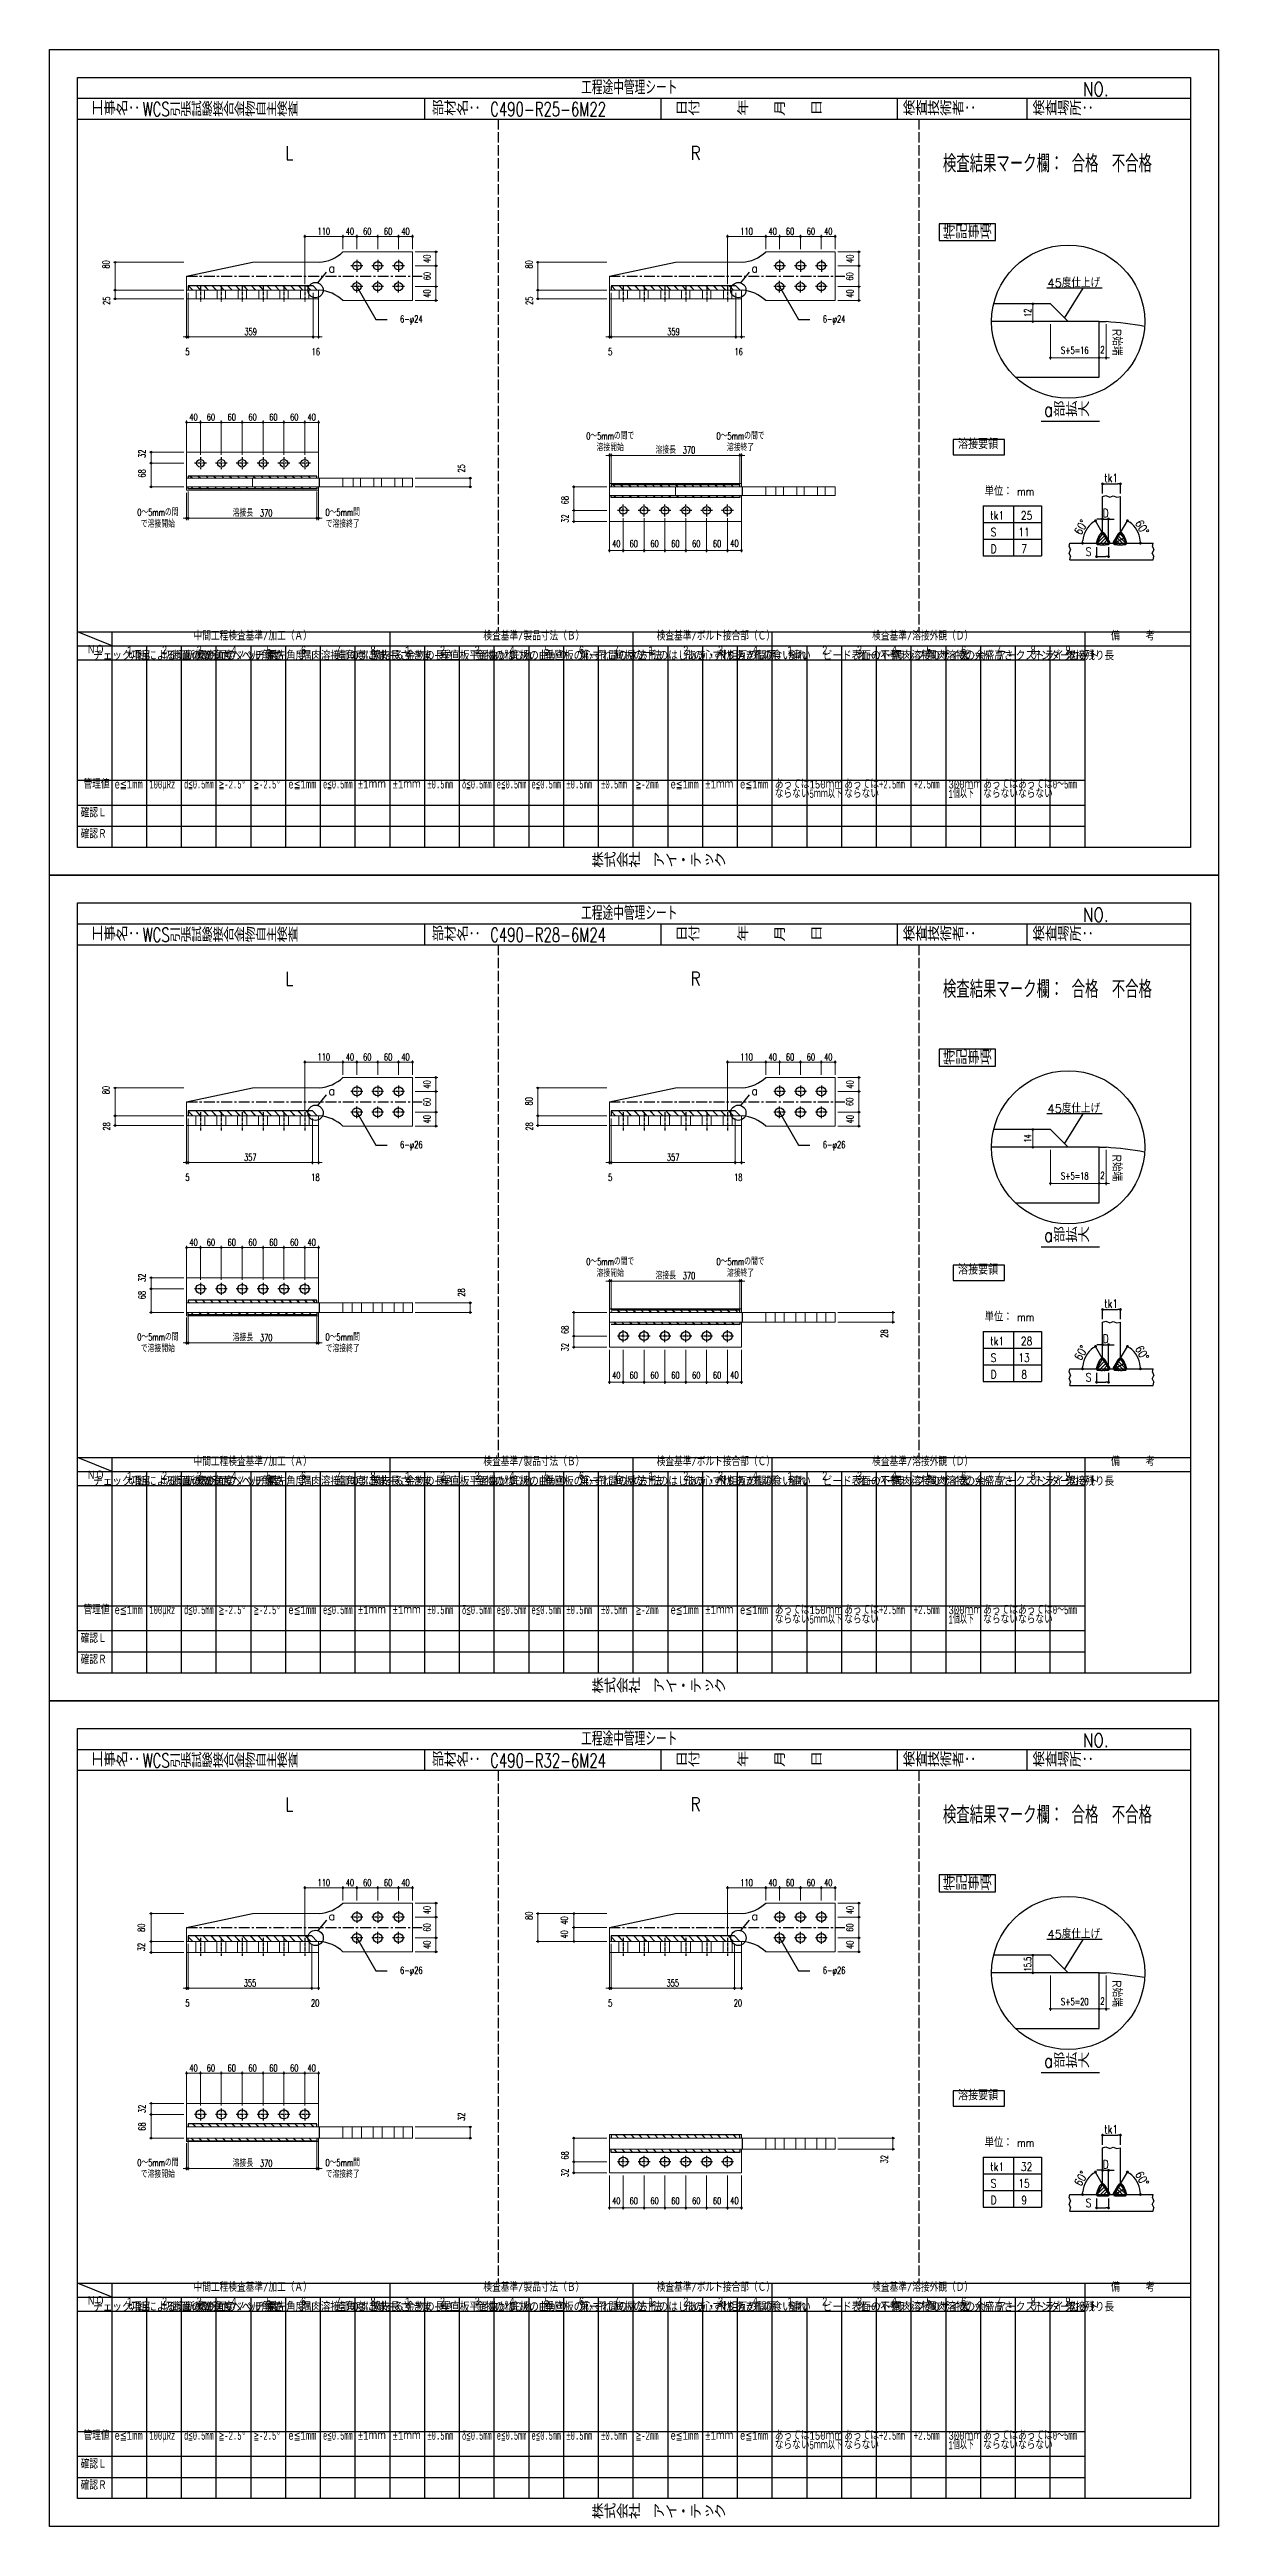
# Model space of a CAD drawing. Header units: millimetres. Extents: x 0 to 18796, y -11 to 7128.
# Drawn here: x 8704 to 12068, y 0 to 7128 of the extents above; entities that cross this region are included whole.
import ezdxf
from ezdxf.enums import TextEntityAlignment as Align

# ---------------------------------------------------------------- set-up
doc = ezdxf.new("R2010")
doc.units = ezdxf.units.MM
doc.header["$LTSCALE"] = 5
for name, pattern in [('ACAD_ISO03W100', [30, 12, -18]), ('CENTER1', [10, 6.25, -1.25, 1.25, -1.25]), ('DASHED', [7.5, 6, -1.5]), ('JIS_08_50', [53, 50, -1.125, 0.75, -1.125])]:
    doc.linetypes.add(name, pattern=pattern)
doc.layers.get('0').update_dxf_attribs({"color": 255})
doc.layers.get('DEFPOINTS').update_dxf_attribs({"color": 9})
for name, color, linetype in [('CENTER', 2, 'JIS_08_50'), ('LAYER6', 7, 'Continuous'), ('寸法', 4, 'Continuous'), ('文字', 7, 'Continuous'), ('溶接', 241, 'Continuous'), ('補助線', 7, 'ACAD_ISO03W100'), ('金物', 142, 'Continuous')]:
    doc.layers.add(name, color=color, linetype=linetype)
doc.styles.add('04setumei', font='simplex.shx', dxfattribs={"width": 0.7, "height": 2.5, "bigfont": 'extfont2.shx'})
doc.styles.add('DLSTANDARD1', font='monotxt.shx', dxfattribs={"width": 0.6, "bigfont": 'extfont'})
doc.styles.add('KANJI', font='simplex.shx', dxfattribs={"width": 0.7, "bigfont": 'extfont2.shx'})
doc.styles.get("Standard").update_dxf_attribs({"font": 'simplex.shx', "width": 0.7, "height": 2.5, "bigfont": '@extfont2.shx'})
doc.styles.add('SUNPOU', font='simplex.shx', dxfattribs={"width": 0.7, "bigfont": 'extfont2.shx'})
doc.styles.add('TATEGAKI', font='txt', dxfattribs={"bigfont": 'bigfont.shx'})
doc.dimstyles.new('S5', dxfattribs={"dimscale": 5, "dimtxt": 4, "dimasz": 1, "dimexe": 1, "dimexo": 1.5, "dimgap": 1, "dimtad": 1, "dimtxsty": 'KANJI', "dimblk": 'ORIGIN', "dimcen": 0, "dimclrd": 256, "dimclre": 256, "dimclrt": 256, "dimadec": 0, "dimazin": 0, "dimtfac": 1, "dimtmove": 2, "dimatfit": 2, "dimfxl": 1, "dimtolj": 2, "dimlwd": 5, "dimlwe": 5, "dimarcsym": 0})
pattern_1 = [(135, (7193.385, 433.585), (-11.31371, -11.31371), []), (135, (7193.385, 433.905), (-11.31371, -11.31371), [])]
pattern_2 = [(135, (8410.142, 405.585), (-11.31371, -11.31371), []), (135, (8410.142, 405.905), (-11.31371, -11.31371), [])]
pattern_3 = [(135, (7193.385, -1942.415), (-11.31371, -11.31371), []), (135, (7193.385, -1942.095), (-11.31371, -11.31371), [])]
pattern_4 = [(135, (8410.142, -1974.415), (-11.31371, -11.31371), []), (135, (8410.142, -1974.095), (-11.31371, -11.31371), [])]

msp = doc.modelspace()

# ---------------------------------------------------------------- texts
at = {"color": 0, "linetype": 'Continuous', "ltscale": 6, "style": 'DLSTANDARD1', "width": 0.875}
for p in [(11318.567, 5969.592), (11318.567, 3593.592), (11318.567, 1217.592)]:
    msp.add_text('溶接要領', height=30, dxfattribs=at).set_placement(p, align=Align.BOTTOM_LEFT)
at = {"layer": 'LAYER6', "color": 0, "linetype": 'Continuous', "lineweight": -3, "style": 'SUNPOU', "width": 0.7}
for s, height, p in [('工程途中管理シート', 40, (10233.829, 6998.926)), ('検査結果マーク欄： 合格\u3000不合格', 50, (11275.011, 6774.796)), ('工程途中管理シート', 40, (10233.829, 4622.926)), ('検査結果マーク欄： 合格\u3000不合格', 50, (11275.011, 4398.796)), ('工程途中管理シート', 40, (10233.829, 2246.926)), ('検査結果マーク欄： 合格\u3000不合格', 50, (11275.011, 2022.796))]:
    msp.add_text(s, height=height, dxfattribs=at).set_placement(p)
at = {"layer": 'LAYER6', "color": 0, "linetype": 'Continuous', "lineweight": -3, "width": 0.8}
for s, p in [('NO.', (11677.789, 6994.209)), ('工事名：', (8824.009, 6938.926)), ('部材名：', (9803.834, 6938.926)), ('日付\u3000\u3000\u3000年\u3000\u3000月\u3000\u3000日', (10505.219, 6938.926)), ('検査技術者：', (11159.744, 6938.926)), ('検査場所：', (11533.044, 6938.926)), ('L', (9382.185, 6810.216)), ('R', (10548.949, 6810.216)), ('特記事項', (11275.011, 6583.433)), ('a部拡大', (11565.95, 6072.43)), ('株式会社\u3000アイ・テック', (10264.093, 4774.755)), ('NO.', (11677.789, 4618.209)), ('工事名：', (8824.009, 4562.926)), ('部材名：', (9803.834, 4562.926)), ('日付\u3000\u3000\u3000年\u3000\u3000月\u3000\u3000日', (10505.219, 4562.926)), ('検査技術者：', (11159.744, 4562.926)), ('検査場所：', (11533.044, 4562.926)), ('L', (9382.185, 4434.216)), ('R', (10548.949, 4434.216)), ('特記事項', (11275.011, 4207.433)), ('a部拡大', (11565.95, 3696.43)), ('株式会社\u3000アイ・テック', (10264.093, 2398.755)), ('NO.', (11677.789, 2242.209)), ('工事名：', (8824.009, 2186.926)), ('部材名：', (9803.834, 2186.926)), ('日付\u3000\u3000\u3000年\u3000\u3000月\u3000\u3000日', (10505.219, 2186.926)), ('検査技術者：', (11159.744, 2186.926)), ('検査場所：', (11533.044, 2186.926)), ('L', (9382.185, 2058.216)), ('R', (10548.949, 2058.216)), ('特記事項', (11275.011, 1831.433)), ('a部拡大', (11565.95, 1320.43)), ('株式会社\u3000アイ・テック', (10264.093, 22.755))]:
    msp.add_text(s, height=40, dxfattribs=at).set_placement(p)
at = {"layer": 'LAYER6', "color": 0, "linetype": 'Continuous', "lineweight": -3, "char_height": 40, "attachment_point": 1}
for s, insert, width in [('WCS引張試験接合金物自主検査', (8971.858, 6976.098), 924.29947), ('{C490-R25-6M22 }', (9971.858, 6976.098), 435.25964), ('WCS引張試験接合金物自主検査', (8971.858, 4600.098), 924.29947), ('C490-R28-6M24', (9971.858, 4600.098), 435.25964), ('WCS引張試験接合金物自主検査', (8971.858, 2224.098), 924.29947), ('C490-R32-6M24', (9971.858, 2224.098), 435.25964)]:
    msp.add_mtext(s, dxfattribs=dict(at, insert=insert, width=width))
at = {"layer": '寸法', "ltscale": 4, "style": 'SUNPOU'}
for s, p in [('a', (9526.272, 6498.511)), ('a', (10743.029, 6498.511)), ('45度仕上げ', (11727.51, 6456.24)), ('a', (9526.272, 4131.071)), ('a', (10743.029, 4131.071)), ('45度仕上げ', (11727.51, 4080.24)), ('a', (9526.515, 1756.503)), ('a', (10743.272, 1756.503)), ('45度仕上げ', (11727.51, 1704.24))]:
    msp.add_text(s, height=24, dxfattribs=at).set_placement(p, align=Align.MIDDLE_RIGHT)
for p in [(11763.186, 6324.164), (11763.186, 3948.164), (11763.186, 1572.164)]:
    msp.add_text('R始端', height=24, rotation=270, dxfattribs=at).set_placement(p)
at = {"layer": '寸法', "style": '04setumei', "width": 0.8}
for s, p in [('単位： mm', (11394.878, 5844.178)), ('tk1', (11739.205, 5883.063)), ('D', (11735.032, 5781.91)), ('S', (11686.084, 5670.925)), ('単位： mm', (11394.878, 3468.178)), ('tk1', (11739.205, 3507.063)), ('D', (11735.032, 3405.91)), ('S', (11686.084, 3294.925)), ('tk1', (11739.205, 1131.063)), ('単位： mm', (11394.878, 1092.178)), ('D', (11735.032, 1029.91)), ('S', (11686.084, 918.925))]:
    msp.add_text(s, height=24, dxfattribs=at).set_placement(p)
for s, p in [('tk1', (11430.961, 5787.14)), ('25', (11515.761, 5787.14)), ('S', (11420.904, 5739.14)), ('D', (11420.904, 5691.14)), ('11', (11508.446, 5739.14)), ('7', (11508.904, 5691.14)), ('tk1', (11430.961, 3411.14)), ('28', (11515.761, 3411.14)), ('S', (11420.904, 3363.14)), ('13', (11508.446, 3363.14)), ('D', (11420.904, 3315.14)), ('8', (11508.904, 3315.14)), ('tk1', (11430.961, 1035.14)), ('S', (11420.904, 987.14)), ('15', (11508.446, 987.14)), ('32', (11515.761, 1035.14)), ('D', (11420.904, 939.14)), ('9', (11508.904, 939.14))]:
    msp.add_text(s, height=24, dxfattribs=at).set_placement(p, align=Align.MIDDLE)
for rotation, p in [(60.0001401, (11671.992, 5728.897)), (299.9998599, (11827.19, 5765.508)), (60.0001401, (11671.992, 3352.897)), (299.9998599, (11827.19, 3389.508)), (60.0001401, (11671.992, 976.897)), (299.9998599, (11827.19, 1013.508))]:
    msp.add_text('60°', height=24, rotation=rotation, dxfattribs=at).set_placement(p)
at = {"layer": '寸法', "char_height": 20, "width": 98.97993, "attachment_point": 3}
for s, insert in [('6-φ24', (9777.563, 6362.805)), ('6-φ24', (10994.32, 6362.805)), ('6-φ26', (9777.563, 3986.805)), ('6-φ26', (10994.32, 3986.805)), ('6-φ26', (9777.563, 1610.805)), ('6-φ26', (10994.32, 1610.805))]:
    msp.add_mtext(s, dxfattribs=dict(at, insert=insert))
at = {"layer": '文字', "color": 0, "linetype": 'Continuous', "ltscale": 6, "style": 'DLSTANDARD1'}
for s, width, p in [('中間工程検査基準/加工（Ａ）', 0.74375, (9118.447, 5420.574)), ('検査基準/製品寸法（Ｂ）', 0.74375, (9952.562, 5420.574)), ('検査基準/ボルト接合部（Ｃ）', 0.74375, (10451.39, 5420.574)), ('検査基準/溶接外観（Ｄ）', 0.74375, (11071.439, 5420.574)), ('備\u3000\u3000\u3000考', 0.74375, (11759.016, 5420.574)), ('ＮＯ', 0.74375, (8811.463, 5380.574)), ('1', 0.74375, (8927.207, 5380.574)), ('2', 0.74375, (9027.207, 5380.574)), ('3', 0.74375, (9127.207, 5380.574)), ('4', 0.74375, (9227.207, 5380.574)), ('5', 0.74375, (9327.207, 5380.574)), ('6', 0.74375, (9427.207, 5380.574)), ('7', 0.74375, (9527.207, 5380.574)), ('1', 0.74375, (9727.207, 5380.574)), ('2', 0.74375, (9827.207, 5380.574)), ('3', 0.74375, (9927.207, 5380.574)), ('4', 0.74375, (10027.207, 5380.574)), ('5', 0.74375, (10127.207, 5380.574)), ('6', 0.74375, (10227.207, 5380.574)), ('7', 0.74375, (10327.207, 5380.574)), ('1', 0.74375, (10427.207, 5380.574)), ('2', 0.74375, (10527.207, 5380.574)), ('3', 0.74375, (10627.207, 5380.574)), ('4', 0.74375, (10727.207, 5380.574)), ('1', 0.74375, (10827.207, 5380.574)), ('2', 0.74375, (10927.207, 5380.574)), ('3', 0.74375, (11027.207, 5380.574)), ('4', 0.74375, (11127.207, 5380.574)), ('5', 0.74375, (11227.207, 5380.574)), ('6', 0.74375, (11327.207, 5380.574)), ('7', 0.74375, (11427.207, 5380.574)), ('8', 0.74375, (11527.207, 5380.574)), ('管理値', 0.74375, (8801.648, 4994.284)), ('e≦1mm', 0.74375, (8891.094, 4994.284)), ('100μRz', 0.6, (8991.094, 4994.284)), ('d≦0.5mm', 0.5, (9091.094, 4994.284)), ('≧-2.5°', 0.6, (9191.094, 4994.284)), ('≧-2.5°', 0.6, (9291.094, 4994.284)), ('e≦1mm', 0.74375, (9391.094, 4994.284)), ('e≦0.5mm', 0.5, (9491.094, 4994.284)), ('±1ｍｍ', 0.74375, (9691.094, 4994.284)), ('±0.5mm', 0.6, (9791.094, 4994.284)), ('δ≦0.5mm', 0.5, (9891.094, 4994.284)), ('e≦0.5mm', 0.5, (9991.094, 4994.284)), ('e≦0.5mm', 0.5, (10091.094, 4994.284)), ('±0.5mm', 0.6, (10191.094, 4994.284)), ('±0.5mm', 0.6, (10291.094, 4994.284)), ('≧-2mm', 0.6, (10391.094, 4994.284)), ('e≦1mm', 0.74375, (10491.094, 4994.284)), ('±1ｍｍ', 0.74375, (10591.094, 4994.284)), ('e≦1mm', 0.74375, (10691.094, 4994.284)), ('ならない', 0.74375, (10791.094, 4967.08)), ('あっては', 0.74375, (10791.094, 4994.284)), ('5ｍｍ以下', 0.6, (10891.094, 4967.08)), ('150ｍｍ', 0.74375, (10891.094, 4994.284)), ('ならない', 0.74375, (10991.094, 4967.08)), ('あっては', 0.74375, (10991.094, 4994.284)), ('+2.5mm', 0.6, (11091.094, 4994.284)), ('+2.5mm', 0.6, (11191.094, 4994.284)), ('1個以下', 0.6, (11291.094, 4967.08)), ('300ｍｍ', 0.74375, (11291.094, 4994.284)), ('ならない', 0.74375, (11391.094, 4967.08)), ('あっては', 0.74375, (11391.094, 4994.284)), ('ならない', 0.74375, (11491.094, 4967.08)), ('あっては', 0.74375, (11491.094, 4994.284)), ('確認Ｌ', 0.74375, (8793.522, 4911.593)), ('確認Ｒ', 0.74375, (8793.522, 4850.625)), ('中間工程検査基準/加工（Ａ）', 0.74375, (9118.447, 3044.574)), ('検査基準/製品寸法（Ｂ）', 0.74375, (9952.562, 3044.574)), ('検査基準/ボルト接合部（Ｃ）', 0.74375, (10451.39, 3044.574)), ('検査基準/溶接外観（Ｄ）', 0.74375, (11071.439, 3044.574)), ('備\u3000\u3000\u3000考', 0.74375, (11759.016, 3044.574)), ('ＮＯ', 0.74375, (8811.463, 3004.574)), ('1', 0.74375, (8927.207, 3004.574)), ('2', 0.74375, (9027.207, 3004.574)), ('3', 0.74375, (9127.207, 3004.574)), ('4', 0.74375, (9227.207, 3004.574)), ('5', 0.74375, (9327.207, 3004.574)), ('6', 0.74375, (9427.207, 3004.574)), ('7', 0.74375, (9527.207, 3004.574)), ('1', 0.74375, (9727.207, 3004.574)), ('2', 0.74375, (9827.207, 3004.574)), ('3', 0.74375, (9927.207, 3004.574)), ('4', 0.74375, (10027.207, 3004.574)), ('5', 0.74375, (10127.207, 3004.574)), ('6', 0.74375, (10227.207, 3004.574)), ('7', 0.74375, (10327.207, 3004.574)), ('1', 0.74375, (10427.207, 3004.574)), ('2', 0.74375, (10527.207, 3004.574)), ('3', 0.74375, (10627.207, 3004.574)), ('4', 0.74375, (10727.207, 3004.574)), ('1', 0.74375, (10827.207, 3004.574)), ('2', 0.74375, (10927.207, 3004.574)), ('3', 0.74375, (11027.207, 3004.574)), ('4', 0.74375, (11127.207, 3004.574)), ('5', 0.74375, (11227.207, 3004.574)), ('6', 0.74375, (11327.207, 3004.574)), ('7', 0.74375, (11427.207, 3004.574)), ('8', 0.74375, (11527.207, 3004.574)), ('管理値', 0.74375, (8801.648, 2618.284)), ('e≦1mm', 0.74375, (8891.094, 2618.284)), ('100μRz', 0.6, (8991.094, 2618.284)), ('d≦0.5mm', 0.5, (9091.094, 2618.284)), ('≧-2.5°', 0.6, (9191.094, 2618.284)), ('≧-2.5°', 0.6, (9291.094, 2618.284)), ('e≦1mm', 0.74375, (9391.094, 2618.284)), ('e≦0.5mm', 0.5, (9491.094, 2618.284)), ('±1ｍｍ', 0.74375, (9691.094, 2618.284)), ('±0.5mm', 0.6, (9791.094, 2618.284)), ('δ≦0.5mm', 0.5, (9891.094, 2618.284)), ('e≦0.5mm', 0.5, (9991.094, 2618.284)), ('e≦0.5mm', 0.5, (10091.094, 2618.284)), ('±0.5mm', 0.6, (10191.094, 2618.284)), ('±0.5mm', 0.6, (10291.094, 2618.284)), ('≧-2mm', 0.6, (10391.094, 2618.284)), ('e≦1mm', 0.74375, (10491.094, 2618.284)), ('±1ｍｍ', 0.74375, (10591.094, 2618.284)), ('e≦1mm', 0.74375, (10691.094, 2618.284)), ('あっては', 0.74375, (10791.094, 2618.284)), ('150ｍｍ', 0.74375, (10891.094, 2618.284)), ('あっては', 0.74375, (10991.094, 2618.284)), ('+2.5mm', 0.6, (11091.094, 2618.284)), ('+2.5mm', 0.6, (11191.094, 2618.284)), ('300ｍｍ', 0.74375, (11291.094, 2618.284)), ('あっては', 0.74375, (11391.094, 2618.284)), ('あっては', 0.74375, (11491.094, 2618.284)), ('確認Ｌ', 0.74375, (8793.522, 2535.593)), ('ならない', 0.74375, (10791.094, 2591.08)), ('5ｍｍ以下', 0.6, (10891.094, 2591.08)), ('ならない', 0.74375, (10991.094, 2591.08)), ('1個以下', 0.6, (11291.094, 2591.08)), ('ならない', 0.74375, (11391.094, 2591.08)), ('ならない', 0.74375, (11491.094, 2591.08)), ('確認Ｒ', 0.74375, (8793.522, 2474.625)), ('ＮＯ', 0.74375, (8811.463, 628.574)), ('1', 0.74375, (8927.207, 628.574)), ('2', 0.74375, (9027.207, 628.574)), ('中間工程検査基準/加工（Ａ）', 0.74375, (9118.447, 668.574)), ('3', 0.74375, (9127.207, 628.574)), ('4', 0.74375, (9227.207, 628.574)), ('5', 0.74375, (9327.207, 628.574)), ('6', 0.74375, (9427.207, 628.574)), ('7', 0.74375, (9527.207, 628.574)), ('1', 0.74375, (9727.207, 628.574)), ('2', 0.74375, (9827.207, 628.574)), ('3', 0.74375, (9927.207, 628.574)), ('検査基準/製品寸法（Ｂ）', 0.74375, (9952.562, 668.574)), ('4', 0.74375, (10027.207, 628.574)), ('5', 0.74375, (10127.207, 628.574)), ('6', 0.74375, (10227.207, 628.574)), ('7', 0.74375, (10327.207, 628.574)), ('1', 0.74375, (10427.207, 628.574)), ('検査基準/ボルト接合部（Ｃ）', 0.74375, (10451.39, 668.574)), ('2', 0.74375, (10527.207, 628.574)), ('3', 0.74375, (10627.207, 628.574)), ('4', 0.74375, (10727.207, 628.574)), ('1', 0.74375, (10827.207, 628.574)), ('2', 0.74375, (10927.207, 628.574)), ('3', 0.74375, (11027.207, 628.574)), ('検査基準/溶接外観（Ｄ）', 0.74375, (11071.439, 668.574)), ('4', 0.74375, (11127.207, 628.574)), ('5', 0.74375, (11227.207, 628.574)), ('6', 0.74375, (11327.207, 628.574)), ('7', 0.74375, (11427.207, 628.574)), ('8', 0.74375, (11527.207, 628.574)), ('備\u3000\u3000\u3000考', 0.74375, (11759.016, 668.574)), ('管理値', 0.74375, (8801.648, 242.284)), ('e≦1mm', 0.74375, (8891.094, 242.284)), ('100μRz', 0.6, (8991.094, 242.284)), ('d≦0.5mm', 0.5, (9091.094, 242.284)), ('≧-2.5°', 0.6, (9191.094, 242.284)), ('≧-2.5°', 0.6, (9291.094, 242.284)), ('e≦1mm', 0.74375, (9391.094, 242.284)), ('e≦0.5mm', 0.5, (9491.094, 242.284)), ('±1ｍｍ', 0.74375, (9691.094, 242.284)), ('±0.5mm', 0.6, (9791.094, 242.284)), ('δ≦0.5mm', 0.5, (9891.094, 242.284)), ('e≦0.5mm', 0.5, (9991.094, 242.284)), ('e≦0.5mm', 0.5, (10091.094, 242.284)), ('±0.5mm', 0.6, (10191.094, 242.284)), ('±0.5mm', 0.6, (10291.094, 242.284)), ('≧-2mm', 0.6, (10391.094, 242.284)), ('e≦1mm', 0.74375, (10491.094, 242.284)), ('±1ｍｍ', 0.74375, (10591.094, 242.284)), ('e≦1mm', 0.74375, (10691.094, 242.284)), ('ならない', 0.74375, (10791.094, 215.08)), ('あっては', 0.74375, (10791.094, 242.284)), ('5ｍｍ以下', 0.6, (10891.094, 215.08)), ('150ｍｍ', 0.74375, (10891.094, 242.284)), ('ならない', 0.74375, (10991.094, 215.08)), ('あっては', 0.74375, (10991.094, 242.284)), ('+2.5mm', 0.6, (11091.094, 242.284)), ('+2.5mm', 0.6, (11191.094, 242.284)), ('1個以下', 0.6, (11291.094, 215.08)), ('300ｍｍ', 0.74375, (11291.094, 242.284)), ('ならない', 0.74375, (11391.094, 215.08)), ('あっては', 0.74375, (11391.094, 242.284)), ('ならない', 0.74375, (11491.094, 215.08)), ('あっては', 0.74375, (11491.094, 242.284)), ('確認Ｌ', 0.74375, (8793.522, 159.593)), ('確認Ｒ', 0.74375, (8793.522, 98.625))]:
    msp.add_text(s, height=24, dxfattribs=dict(at, width=width)).set_placement(p, align=Align.BOTTOM_LEFT)
at = {"layer": '文字', "color": 0, "linetype": 'Continuous', "ltscale": 6, "style": 'TATEGAKI'}
for s, p in [('チェック項目', (8829.476, 5363.673)), ('切断による切断縁の角度', (8929.476, 5363.673)), ('切断面のあらさ', (9029.476, 5363.673)), ('切断面のノッチ深さ', (9129.476, 5363.673)), ('ベベル角度', (9229.476, 5363.673)), ('開先角度', (9329.476, 5363.673)), ('隅肉溶接部のすきま', (9429.476, 5363.673)), ('直角度に対するすきま', (9529.476, 5363.673)), ('金物の長さ', (9729.476, 5363.673)), ('垂直板平面曲がり', (9829.476, 5363.673)), ('金物のねじれ', (9929.476, 5363.673)), ('底板の曲がり', (10029.476, 5363.673)), ('垂直板の心ずれ', (10129.476, 5363.673)), ('第一孔間の寸法', (10229.476, 5363.673)), ('底板の寸法', (10329.476, 5363.673)), ('孔のはしあき・へりあき', (10429.476, 5363.673)), ('孔の心ずれ', (10529.476, 5363.673)), ('孔相互の間隔', (10629.476, 5363.673)), ('孔の食い違い', (10729.476, 5363.673)), ('割れ', (10829.476, 5363.673)), ('ビード表面の不整', (10929.476, 5363.673)), ('オーバーラップ', (11029.476, 5363.673)), ('隅肉溶接のサイズ', (11129.476, 5363.673)), ('隅肉溶接の余盛高さ', (11229.476, 5363.673)), ('ピット', (11329.476, 5363.673)), ('アークストライク', (11429.476, 5363.673)), ('アンダーカット', (11529.476, 5363.673)), ('チェック項目', (8829.476, 2987.673)), ('切断による切断縁の角度', (8929.476, 2987.673)), ('切断面のあらさ', (9029.476, 2987.673)), ('切断面のノッチ深さ', (9129.476, 2987.673)), ('ベベル角度', (9229.476, 2987.673)), ('開先角度', (9329.476, 2987.673)), ('隅肉溶接部のすきま', (9429.476, 2987.673)), ('直角度に対するすきま', (9529.476, 2987.673)), ('金物の長さ', (9729.476, 2987.673)), ('垂直板平面曲がり', (9829.476, 2987.673)), ('金物のねじれ', (9929.476, 2987.673)), ('底板の曲がり', (10029.476, 2987.673)), ('垂直板の心ずれ', (10129.476, 2987.673)), ('第一孔間の寸法', (10229.476, 2987.673)), ('底板の寸法', (10329.476, 2987.673)), ('孔のはしあき・へりあき', (10429.476, 2987.673)), ('孔の心ずれ', (10529.476, 2987.673)), ('孔相互の間隔', (10629.476, 2987.673)), ('孔の食い違い', (10729.476, 2987.673)), ('割れ', (10829.476, 2987.673)), ('ビード表面の不整', (10929.476, 2987.673)), ('オーバーラップ', (11029.476, 2987.673)), ('隅肉溶接のサイズ', (11129.476, 2987.673)), ('隅肉溶接の余盛高さ', (11229.476, 2987.673)), ('ピット', (11329.476, 2987.673)), ('アークストライク', (11429.476, 2987.673)), ('アンダーカット', (11529.476, 2987.673)), ('チェック項目', (8829.476, 611.673)), ('切断による切断縁の角度', (8929.476, 611.673)), ('切断面のあらさ', (9029.476, 611.673)), ('切断面のノッチ深さ', (9129.476, 611.673)), ('ベベル角度', (9229.476, 611.673)), ('開先角度', (9329.476, 611.673)), ('隅肉溶接部のすきま', (9429.476, 611.673)), ('直角度に対するすきま', (9529.476, 611.673)), ('金物の長さ', (9729.476, 611.673)), ('垂直板平面曲がり', (9829.476, 611.673)), ('金物のねじれ', (9929.476, 611.673)), ('底板の曲がり', (10029.476, 611.673)), ('垂直板の心ずれ', (10129.476, 611.673)), ('第一孔間の寸法', (10229.476, 611.673)), ('底板の寸法', (10329.476, 611.673)), ('孔のはしあき・へりあき', (10429.476, 611.673)), ('孔の心ずれ', (10529.476, 611.673)), ('孔相互の間隔', (10629.476, 611.673)), ('孔の食い違い', (10729.476, 611.673)), ('割れ', (10829.476, 611.673)), ('ビード表面の不整', (10929.476, 611.673)), ('オーバーラップ', (11029.476, 611.673)), ('隅肉溶接のサイズ', (11129.476, 611.673)), ('隅肉溶接の余盛高さ', (11229.476, 611.673)), ('ピット', (11329.476, 611.673)), ('アークストライク', (11429.476, 611.673)), ('アンダーカット', (11529.476, 611.673))]:
    msp.add_text(s, height=24, dxfattribs=at).set_placement(p, align=Align.BOTTOM_LEFT)
at = {"layer": '文字', "color": 1, "linetype": 'Continuous', "ltscale": 6, "style": 'DLSTANDARD1'}
for s, width, p in [('8', 0.74375, (9627.207, 5380.574)), ('9', 0.74375, (11627.207, 5380.574)), ('±1ｍｍ', 0.74375, (9591.094, 4994.284)), ('0～5mm', 0.6, (11591.094, 4994.284)), ('8', 0.74375, (9627.207, 3004.574)), ('9', 0.74375, (11627.207, 3004.574)), ('±1ｍｍ', 0.74375, (9591.094, 2618.284)), ('0～5mm', 0.6, (11591.094, 2618.284)), ('8', 0.74375, (9627.207, 628.574)), ('9', 0.74375, (11627.207, 628.574)), ('±1ｍｍ', 0.74375, (9591.094, 242.284)), ('0～5mm', 0.6, (11591.094, 242.284))]:
    msp.add_text(s, height=24, dxfattribs=dict(at, width=width)).set_placement(p, align=Align.BOTTOM_LEFT)
at = {"layer": '文字', "color": 1, "linetype": 'Continuous', "ltscale": 6, "style": 'TATEGAKI'}
for s, p in [('開先長さ', (9629.476, 5363.673)), ('溶接残り長', (11629.476, 5363.673)), ('開先長さ', (9629.476, 2987.673)), ('溶接残り長', (11629.476, 2987.673)), ('開先長さ', (9629.476, 611.673)), ('溶接残り長', (11629.476, 611.673))]:
    msp.add_text(s, height=24, dxfattribs=at).set_placement(p, align=Align.BOTTOM_LEFT)

# ---------------------------------------------------------------- blocks, each defined once
blk = doc.blocks.new('_Dot')
at = {"color": 0, "linetype": 'ByBlock', "lineweight": -2}
blk.add_line((-0.5, 0), (-1, 0), dxfattribs=at)
at = {"color": 0, "linetype": 'ByBlock', "const_width": 0.5}
blk.add_lwpolyline([(-0.25, 0, 1), (0.25, 0, 1)], format="xyb", close=True, dxfattribs=at)
blk = doc.blocks.new('_Origin')
at = {"color": 0, "linetype": 'ByBlock', "lineweight": -2}
blk.add_line((0, 0), (-1, 0), dxfattribs=at)
blk.add_circle((0, 0), 0.5, dxfattribs=at)
blk = doc.blocks.new('*D191')
at = {"layer": 'DEFPOINTS', "color": 0, "transparency": 16777216}
for p in [(11584.5, 6344.9), (11724.5, 6344.9), (11724.5, 6241.2)]:
    blk.add_point(p, dxfattribs=at)
at = {"layer": '寸法', "lineweight": 5, "ltscale": 4, "transparency": 16777216}
for p, q in [((11584.5, 6337.4), (11584.5, 6236.2)), ((11724.5, 6337.4), (11724.5, 6236.2)), ((11589.5, 6241.2), (11719.5, 6241.2))]:
    blk.add_line(p, q, dxfattribs=at)
at = {"layer": '寸法', "lineweight": 5, "transparency": 16777216, "xscale": 5, "yscale": 5, "zscale": 5, "rotation": 180}
blk.add_blockref('_Origin', (11584.5, 6241.2), dxfattribs=at)
at = {"layer": '寸法', "lineweight": 5, "transparency": 16777216, "xscale": 5, "yscale": 5, "zscale": 5}
blk.add_blockref('_Origin', (11724.5, 6241.2), dxfattribs=at)
at = {"layer": '寸法', "linetype": 'Continuous', "transparency": 16777216, "insert": (11654.5, 6262), "char_height": 20, "attachment_point": 5, "style": 'KANJI'}
blk.add_mtext('\\A2;S+5=16', dxfattribs=at)
blk = doc.blocks.new('*D192')
at = {"layer": 'DEFPOINTS', "color": 0, "transparency": 16777216}
for p in [(11724.5, 6344.9), (11744.5, 6344.9), (11744.5, 6241.2)]:
    blk.add_point(p, dxfattribs=at)
at = {"layer": '寸法', "lineweight": 5, "ltscale": 4, "transparency": 16777216}
for p, q in [((11724.5, 6337.4), (11724.5, 6236.2)), ((11744.5, 6337.4), (11744.5, 6236.2)), ((11719.5, 6241.2), (11714.5, 6241.2)), ((11724.5, 6241.2), (11744.5, 6241.2)), ((11749.5, 6241.2), (11754.5, 6241.2))]:
    blk.add_line(p, q, dxfattribs=at)
at = {"layer": '寸法', "lineweight": 5, "transparency": 16777216, "xscale": 5, "yscale": 5, "zscale": 5}
blk.add_blockref('_Origin', (11724.5, 6241.2), dxfattribs=at)
at = {"layer": '寸法', "lineweight": 5, "transparency": 16777216, "xscale": 5, "yscale": 5, "zscale": 5, "rotation": 180}
blk.add_blockref('_Origin', (11744.5, 6241.2), dxfattribs=at)
at = {"layer": '寸法', "linetype": 'Continuous', "transparency": 16777216, "insert": (11734.1, 6264.2), "char_height": 20, "attachment_point": 5, "style": 'KANJI'}
blk.add_mtext('\\A2;2', dxfattribs=at)
blk = doc.blocks.new('*D193')
at = {"layer": 'DEFPOINTS', "color": 0, "transparency": 16777216}
for p in [(11534.1, 6344.9), (11584.5, 6395.9), (11584.5, 6344.9)]:
    blk.add_point(p, dxfattribs=at)
at = {"layer": '寸法', "linetype": 'Continuous', "lineweight": 5, "transparency": 16777216}
for p, q in [((11577, 6395.9), (11529.1, 6395.9)), ((11577, 6344.9), (11529.1, 6344.9)), ((11534.1, 6390.9), (11534.1, 6349.9))]:
    blk.add_line(p, q, dxfattribs=at)
at = {"layer": '寸法', "lineweight": 5, "transparency": 16777216, "xscale": 5, "yscale": 5, "zscale": 5}
for p, rotation in [((11534.1, 6395.9), 90), ((11534.1, 6344.9), 270)]:
    blk.add_blockref('_Origin', p, dxfattribs=dict(at, rotation=rotation))
at = {"layer": '寸法', "linetype": 'Continuous', "transparency": 16777216, "insert": (11519.1, 6370.4), "char_height": 20, "attachment_point": 5, "rotation": 90, "style": 'KANJI'}
blk.add_mtext('\\A2;12', dxfattribs=at)
blk = doc.blocks.new('*D195')
at = {"layer": 'DEFPOINTS', "color": 0, "transparency": 16777216}
for p in [(9438.4, 6589.7), (9548.4, 6547.2), (9438.4, 6445.7)]:
    blk.add_point(p, dxfattribs=at)
at = {"layer": '寸法', "lineweight": 5, "transparency": 16777216}
for p, q in [((9438.4, 6453.2), (9438.4, 6594.7)), ((9543.4, 6589.7), (9443.4, 6589.7)), ((9548.4, 6554.7), (9548.4, 6594.7))]:
    blk.add_line(p, q, dxfattribs=at)
at = {"layer": '寸法', "lineweight": 5, "transparency": 16777216, "xscale": 5, "yscale": 5, "zscale": 5, "rotation": 180}
blk.add_blockref('_Origin', (9438.4, 6589.7), dxfattribs=at)
at = {"layer": '寸法', "lineweight": 5, "transparency": 16777216, "xscale": 5, "yscale": 5, "zscale": 5}
blk.add_blockref('_Origin', (9548.4, 6589.7), dxfattribs=at)
at = {"layer": '寸法', "linetype": 'Continuous', "transparency": 16777216, "insert": (9493.4, 6604.7), "char_height": 20, "attachment_point": 5, "style": 'KANJI'}
blk.add_mtext('\\A2;110', dxfattribs=at)
blk = doc.blocks.new('*D196')
at = {"layer": 'DEFPOINTS', "color": 0, "transparency": 16777216}
for p in [(8893, 6515.7), (9098.4, 6515.7), (9098.4, 6435.7)]:
    blk.add_point(p, dxfattribs=at)
at = {"layer": '寸法', "lineweight": 5, "transparency": 16777216}
for p, q in [((9090.9, 6515.7), (8888, 6515.7)), ((8893, 6440.7), (8893, 6510.7)), ((9090.9, 6435.7), (8888, 6435.7))]:
    blk.add_line(p, q, dxfattribs=at)
at = {"layer": '寸法', "lineweight": 5, "transparency": 16777216, "xscale": 5, "yscale": 5, "zscale": 5}
for p, rotation in [((8893, 6515.7), 90), ((8893, 6435.7), 270)]:
    blk.add_blockref('_Origin', p, dxfattribs=dict(at, rotation=rotation))
at = {"layer": '寸法', "linetype": 'Continuous', "transparency": 16777216, "insert": (8866.7, 6509.7), "char_height": 20, "attachment_point": 5, "rotation": 90, "style": 'KANJI'}
blk.add_mtext('\\A2;80', dxfattribs=at)
blk = doc.blocks.new('*D204')
at = {"layer": 'DEFPOINTS', "color": 0, "transparency": 16777216}
for p in [(8893, 6435.7), (9098.4, 6435.7), (9098.4, 6410.7)]:
    blk.add_point(p, dxfattribs=at)
at = {"layer": '寸法', "lineweight": 5, "transparency": 16777216}
for p, q in [((9090.9, 6435.7), (8888, 6435.7)), ((8893, 6415.7), (8893, 6430.7)), ((9090.9, 6410.7), (8888, 6410.7))]:
    blk.add_line(p, q, dxfattribs=at)
at = {"layer": '寸法', "lineweight": 5, "transparency": 16777216, "xscale": 5, "yscale": 5, "zscale": 5}
for p, rotation in [((8893, 6435.7), 90), ((8893, 6410.7), 270)]:
    blk.add_blockref('_Origin', p, dxfattribs=dict(at, rotation=rotation))
at = {"layer": '寸法', "linetype": 'Continuous', "transparency": 16777216, "insert": (8868, 6405), "char_height": 20, "attachment_point": 5, "rotation": 90, "style": 'KANJI'}
blk.add_mtext('\\A2;25', dxfattribs=at)
blk = doc.blocks.new('*D197')
at = {"layer": 'DEFPOINTS', "color": 0, "transparency": 16777216}
for p in [(9748.4, 6545.7), (9748.4, 6505.7), (9816, 6505.7)]:
    blk.add_point(p, dxfattribs=at)
at = {"layer": '寸法', "lineweight": 5, "transparency": 16777216}
for p, q in [((9755.9, 6545.7), (9821, 6545.7)), ((9755.9, 6505.7), (9821, 6505.7)), ((9816, 6540.7), (9816, 6510.7))]:
    blk.add_line(p, q, dxfattribs=at)
at = {"layer": '寸法', "lineweight": 5, "transparency": 16777216, "xscale": 5, "yscale": 5, "zscale": 5}
for p, rotation in [((9816, 6545.7), 90), ((9816, 6505.7), 270)]:
    blk.add_blockref('_Origin', p, dxfattribs=dict(at, rotation=rotation))
at = {"layer": '寸法', "linetype": 'Continuous', "transparency": 16777216, "insert": (9790.6, 6525.7), "char_height": 20, "attachment_point": 5, "rotation": 90, "style": 'KANJI'}
blk.add_mtext('\\A2;40', dxfattribs=at)
blk = doc.blocks.new('*D198')
at = {"layer": 'DEFPOINTS', "color": 0, "transparency": 16777216}
for p in [(9748.4, 6445.7), (9748.4, 6405.7), (9816, 6405.7)]:
    blk.add_point(p, dxfattribs=at)
at = {"layer": '寸法', "lineweight": 5, "transparency": 16777216}
for p, q in [((9755.9, 6445.7), (9821, 6445.7)), ((9816, 6440.7), (9816, 6410.7)), ((9755.9, 6405.7), (9821, 6405.7))]:
    blk.add_line(p, q, dxfattribs=at)
at = {"layer": '寸法', "lineweight": 5, "transparency": 16777216, "xscale": 5, "yscale": 5, "zscale": 5}
for p, rotation in [((9816, 6445.7), 90), ((9816, 6405.7), 270)]:
    blk.add_blockref('_Origin', p, dxfattribs=dict(at, rotation=rotation))
at = {"layer": '寸法', "linetype": 'Continuous', "transparency": 16777216, "insert": (9790.6, 6425.7), "char_height": 20, "attachment_point": 5, "rotation": 90, "style": 'KANJI'}
blk.add_mtext('\\A2;40', dxfattribs=at)
blk = doc.blocks.new('*D199')
at = {"layer": 'DEFPOINTS', "color": 0, "transparency": 16777216}
for p in [(9588.4, 6589.7), (9548.4, 6545.7), (9588.4, 6545.7)]:
    blk.add_point(p, dxfattribs=at)
at = {"layer": '寸法', "lineweight": 5, "transparency": 16777216}
for p, q in [((9548.4, 6553.2), (9548.4, 6594.7)), ((9553.4, 6589.7), (9583.4, 6589.7)), ((9588.4, 6553.2), (9588.4, 6594.7))]:
    blk.add_line(p, q, dxfattribs=at)
at = {"layer": '寸法', "lineweight": 5, "transparency": 16777216, "xscale": 5, "yscale": 5, "zscale": 5, "rotation": 180}
blk.add_blockref('_Origin', (9548.4, 6589.7), dxfattribs=at)
at = {"layer": '寸法', "lineweight": 5, "transparency": 16777216, "xscale": 5, "yscale": 5, "zscale": 5}
blk.add_blockref('_Origin', (9588.4, 6589.7), dxfattribs=at)
at = {"layer": '寸法', "linetype": 'Continuous', "transparency": 16777216, "insert": (9568.4, 6604.7), "char_height": 20, "attachment_point": 5, "style": 'KANJI'}
blk.add_mtext('\\A2;40', dxfattribs=at)
blk = doc.blocks.new('*D200')
at = {"layer": 'DEFPOINTS', "color": 0, "transparency": 16777216}
for p in [(9708.4, 6589.7), (9648.4, 6545.7), (9708.4, 6545.7)]:
    blk.add_point(p, dxfattribs=at)
at = {"layer": '寸法', "lineweight": 5, "transparency": 16777216}
for p, q in [((9648.4, 6553.2), (9648.4, 6594.7)), ((9653.4, 6589.7), (9703.4, 6589.7)), ((9708.4, 6553.2), (9708.4, 6594.7))]:
    blk.add_line(p, q, dxfattribs=at)
at = {"layer": '寸法', "lineweight": 5, "transparency": 16777216, "xscale": 5, "yscale": 5, "zscale": 5, "rotation": 180}
blk.add_blockref('_Origin', (9648.4, 6589.7), dxfattribs=at)
at = {"layer": '寸法', "lineweight": 5, "transparency": 16777216, "xscale": 5, "yscale": 5, "zscale": 5}
blk.add_blockref('_Origin', (9708.4, 6589.7), dxfattribs=at)
at = {"layer": '寸法', "linetype": 'Continuous', "transparency": 16777216, "insert": (9678.4, 6604.7), "char_height": 20, "attachment_point": 5, "style": 'KANJI'}
blk.add_mtext('\\A2;60', dxfattribs=at)
blk = doc.blocks.new('*D201')
at = {"layer": 'DEFPOINTS', "color": 0, "transparency": 16777216}
for p in [(9648.4, 6589.7), (9588.4, 6545.7), (9648.4, 6545.7)]:
    blk.add_point(p, dxfattribs=at)
at = {"layer": '寸法', "lineweight": 5, "transparency": 16777216}
for p, q in [((9588.4, 6553.2), (9588.4, 6594.7)), ((9593.4, 6589.7), (9643.4, 6589.7)), ((9648.4, 6553.2), (9648.4, 6594.7))]:
    blk.add_line(p, q, dxfattribs=at)
at = {"layer": '寸法', "lineweight": 5, "transparency": 16777216, "xscale": 5, "yscale": 5, "zscale": 5, "rotation": 180}
blk.add_blockref('_Origin', (9588.4, 6589.7), dxfattribs=at)
at = {"layer": '寸法', "lineweight": 5, "transparency": 16777216, "xscale": 5, "yscale": 5, "zscale": 5}
blk.add_blockref('_Origin', (9648.4, 6589.7), dxfattribs=at)
at = {"layer": '寸法', "linetype": 'Continuous', "transparency": 16777216, "insert": (9618.4, 6604.7), "char_height": 20, "attachment_point": 5, "style": 'KANJI'}
blk.add_mtext('\\A2;60', dxfattribs=at)
blk = doc.blocks.new('*D202')
at = {"layer": 'DEFPOINTS', "color": 0, "transparency": 16777216}
for p in [(9748.4, 6589.7), (9708.4, 6545.7), (9748.4, 6545.7)]:
    blk.add_point(p, dxfattribs=at)
at = {"layer": '寸法', "lineweight": 5, "transparency": 16777216}
for p, q in [((9708.4, 6553.2), (9708.4, 6594.7)), ((9713.4, 6589.7), (9743.4, 6589.7)), ((9748.4, 6553.2), (9748.4, 6594.7))]:
    blk.add_line(p, q, dxfattribs=at)
at = {"layer": '寸法', "lineweight": 5, "transparency": 16777216, "xscale": 5, "yscale": 5, "zscale": 5, "rotation": 180}
blk.add_blockref('_Origin', (9708.4, 6589.7), dxfattribs=at)
at = {"layer": '寸法', "lineweight": 5, "transparency": 16777216, "xscale": 5, "yscale": 5, "zscale": 5}
blk.add_blockref('_Origin', (9748.4, 6589.7), dxfattribs=at)
at = {"layer": '寸法', "linetype": 'Continuous', "transparency": 16777216, "insert": (9728.4, 6604.7), "char_height": 20, "attachment_point": 5, "style": 'KANJI'}
blk.add_mtext('\\A2;40', dxfattribs=at)
blk = doc.blocks.new('*D203')
at = {"layer": 'DEFPOINTS', "color": 0, "transparency": 16777216}
for p in [(9748.4, 6505.7), (9748.4, 6445.7), (9816, 6445.7)]:
    blk.add_point(p, dxfattribs=at)
at = {"layer": '寸法', "lineweight": 5, "transparency": 16777216}
for p, q in [((9755.9, 6505.7), (9821, 6505.7)), ((9816, 6500.7), (9816, 6450.7)), ((9755.9, 6445.7), (9821, 6445.7))]:
    blk.add_line(p, q, dxfattribs=at)
at = {"layer": '寸法', "lineweight": 5, "transparency": 16777216, "xscale": 5, "yscale": 5, "zscale": 5}
for p, rotation in [((9816, 6505.7), 90), ((9816, 6445.7), 270)]:
    blk.add_blockref('_Origin', p, dxfattribs=dict(at, rotation=rotation))
at = {"layer": '寸法', "linetype": 'Continuous', "transparency": 16777216, "insert": (9790.7, 6476), "char_height": 20, "attachment_point": 5, "rotation": 90, "style": 'KANJI'}
blk.add_mtext('\\A2;60', dxfattribs=at)
blk = doc.blocks.new('*D207')
at = {"layer": 'DEFPOINTS', "color": 0, "transparency": 16777216}
for p in [(9748.4, 5894.6), (9748.4, 5869.6), (9914.5, 5894.6)]:
    blk.add_point(p, dxfattribs=at)
at = {"layer": '寸法', "lineweight": 5, "transparency": 16777216}
for p, q in [((9755.9, 5894.6), (9919.5, 5894.6)), ((9755.9, 5869.6), (9919.5, 5869.6)), ((9914.5, 5874.6), (9914.5, 5889.6))]:
    blk.add_line(p, q, dxfattribs=at)
at = {"layer": '寸法', "lineweight": 5, "transparency": 16777216, "xscale": 5, "yscale": 5, "zscale": 5}
for p, rotation in [((9914.5, 5894.6), 90), ((9914.5, 5869.6), 270)]:
    blk.add_blockref('_Origin', p, dxfattribs=dict(at, rotation=rotation))
at = {"layer": '寸法', "linetype": 'Continuous', "transparency": 16777216, "insert": (9889.5, 5922.7), "char_height": 20, "attachment_point": 5, "rotation": 90, "style": 'KANJI'}
blk.add_mtext('\\A2;25', dxfattribs=at)
blk = doc.blocks.new('*D205')
at = {"layer": 'DEFPOINTS', "color": 0, "transparency": 16777216}
for p in [(8996.6, 5969.6), (9098.4, 5969.6), (9098.4, 5937.6)]:
    blk.add_point(p, dxfattribs=at)
at = {"layer": '寸法', "lineweight": 5, "transparency": 16777216}
for p, q in [((9090.9, 5969.6), (8991.6, 5969.6)), ((9090.9, 5937.6), (8991.6, 5937.6)), ((8996.6, 5942.6), (8996.6, 5964.6))]:
    blk.add_line(p, q, dxfattribs=at)
at = {"layer": '寸法', "lineweight": 5, "transparency": 16777216, "xscale": 5, "yscale": 5, "zscale": 5}
for p, rotation in [((8996.6, 5969.6), 90), ((8996.6, 5937.6), 270)]:
    blk.add_blockref('_Origin', p, dxfattribs=dict(at, rotation=rotation))
at = {"layer": '寸法', "linetype": 'Continuous', "transparency": 16777216, "insert": (8970.3, 5964.7), "char_height": 20, "attachment_point": 5, "rotation": 90, "style": 'KANJI'}
blk.add_mtext('\\A2;32', dxfattribs=at)
blk = doc.blocks.new('*D206')
at = {"layer": 'DEFPOINTS', "color": 0, "transparency": 16777216}
for p in [(9098.4, 5937.6), (8996.6, 5869.6), (9098.4, 5869.6)]:
    blk.add_point(p, dxfattribs=at)
at = {"layer": '寸法', "lineweight": 5, "transparency": 16777216}
for p, q in [((9090.9, 5937.6), (8991.6, 5937.6)), ((8996.6, 5932.6), (8996.6, 5874.6)), ((9090.9, 5869.6), (8991.6, 5869.6))]:
    blk.add_line(p, q, dxfattribs=at)
at = {"layer": '寸法', "lineweight": 5, "transparency": 16777216, "xscale": 5, "yscale": 5, "zscale": 5}
for p, rotation in [((8996.6, 5937.6), 90), ((8996.6, 5869.6), 270)]:
    blk.add_blockref('_Origin', p, dxfattribs=dict(at, rotation=rotation))
at = {"layer": '寸法', "linetype": 'Continuous', "transparency": 16777216, "insert": (8970.3, 5908.1), "char_height": 20, "attachment_point": 5, "rotation": 90, "style": 'KANJI'}
blk.add_mtext('\\A2;68', dxfattribs=at)
blk = doc.blocks.new('*D208')
at = {"layer": 'DEFPOINTS', "color": 0, "transparency": 16777216}
for p in [(10315.1, 5869.6), (10213.3, 5801.6), (10315.1, 5801.6)]:
    blk.add_point(p, dxfattribs=at)
at = {"layer": '寸法', "lineweight": 5, "transparency": 16777216}
for p, q in [((10307.6, 5869.6), (10208.3, 5869.6)), ((10213.3, 5864.6), (10213.3, 5806.6)), ((10307.6, 5801.6), (10208.3, 5801.6))]:
    blk.add_line(p, q, dxfattribs=at)
at = {"layer": '寸法', "lineweight": 5, "transparency": 16777216, "xscale": 5, "yscale": 5, "zscale": 5}
for p, rotation in [((10213.3, 5869.6), 90), ((10213.3, 5801.6), 270)]:
    blk.add_blockref('_Origin', p, dxfattribs=dict(at, rotation=rotation))
at = {"layer": '寸法', "linetype": 'Continuous', "transparency": 16777216, "insert": (10187.1, 5831.1), "char_height": 20, "attachment_point": 5, "rotation": 90, "style": 'KANJI'}
blk.add_mtext('\\A2;68', dxfattribs=at)
blk = doc.blocks.new('*D209')
at = {"layer": 'DEFPOINTS', "color": 0, "transparency": 16777216}
for p in [(10315.1, 5801.6), (10213.3, 5769.6), (10315.1, 5769.6)]:
    blk.add_point(p, dxfattribs=at)
at = {"layer": '寸法', "lineweight": 5, "transparency": 16777216}
for p, q in [((10307.6, 5801.6), (10208.3, 5801.6)), ((10213.3, 5796.6), (10213.3, 5774.6)), ((10307.6, 5769.6), (10208.3, 5769.6))]:
    blk.add_line(p, q, dxfattribs=at)
at = {"layer": '寸法', "lineweight": 5, "transparency": 16777216, "xscale": 5, "yscale": 5, "zscale": 5}
for p, rotation in [((10213.3, 5801.6), 90), ((10213.3, 5769.6), 270)]:
    blk.add_blockref('_Origin', p, dxfattribs=dict(at, rotation=rotation))
at = {"layer": '寸法', "linetype": 'Continuous', "transparency": 16777216, "insert": (10187.1, 5778.1), "char_height": 20, "attachment_point": 5, "rotation": 90, "style": 'KANJI'}
blk.add_mtext('\\A2;32', dxfattribs=at)
blk = doc.blocks.new('*D210')
at = {"layer": 'DEFPOINTS', "color": 0, "transparency": 16777216}
for p in [(10415.1, 5786.6), (10475.1, 5786.6), (10415.1, 5686.1)]:
    blk.add_point(p, dxfattribs=at)
at = {"layer": '寸法', "lineweight": 5, "transparency": 16777216}
for p, q in [((10415.1, 5779.1), (10415.1, 5681.1)), ((10475.1, 5779.1), (10475.1, 5681.1)), ((10470.1, 5686.1), (10420.1, 5686.1))]:
    blk.add_line(p, q, dxfattribs=at)
at = {"layer": '寸法', "lineweight": 5, "transparency": 16777216, "xscale": 5, "yscale": 5, "zscale": 5, "rotation": 180}
blk.add_blockref('_Origin', (10415.1, 5686.1), dxfattribs=at)
at = {"layer": '寸法', "lineweight": 5, "transparency": 16777216, "xscale": 5, "yscale": 5, "zscale": 5}
blk.add_blockref('_Origin', (10475.1, 5686.1), dxfattribs=at)
at = {"layer": '寸法', "linetype": 'Continuous', "transparency": 16777216, "insert": (10445.1, 5706.1), "char_height": 20, "attachment_point": 5, "style": 'KANJI'}
blk.add_mtext('\\A2;60', dxfattribs=at)
blk = doc.blocks.new('*D211')
at = {"layer": 'DEFPOINTS', "color": 0, "transparency": 16777216}
for p in [(10315.1, 5786.6), (10355.1, 5786.6), (10315.1, 5686.1)]:
    blk.add_point(p, dxfattribs=at)
at = {"layer": '寸法', "lineweight": 5, "transparency": 16777216}
for p, q in [((10315.1, 5779.1), (10315.1, 5681.1)), ((10355.1, 5779.1), (10355.1, 5681.1)), ((10350.1, 5686.1), (10320.1, 5686.1))]:
    blk.add_line(p, q, dxfattribs=at)
at = {"layer": '寸法', "lineweight": 5, "transparency": 16777216, "xscale": 5, "yscale": 5, "zscale": 5, "rotation": 180}
blk.add_blockref('_Origin', (10315.1, 5686.1), dxfattribs=at)
at = {"layer": '寸法', "lineweight": 5, "transparency": 16777216, "xscale": 5, "yscale": 5, "zscale": 5}
blk.add_blockref('_Origin', (10355.1, 5686.1), dxfattribs=at)
at = {"layer": '寸法', "linetype": 'Continuous', "transparency": 16777216, "insert": (10335.1, 5706.1), "char_height": 20, "attachment_point": 5, "style": 'KANJI'}
blk.add_mtext('\\A2;40', dxfattribs=at)
blk = doc.blocks.new('*D212')
at = {"layer": 'DEFPOINTS', "color": 0, "transparency": 16777216}
for p in [(10535.1, 5786.6), (10595.1, 5786.6), (10535.1, 5686.1)]:
    blk.add_point(p, dxfattribs=at)
at = {"layer": '寸法', "lineweight": 5, "transparency": 16777216}
for p, q in [((10535.1, 5779.1), (10535.1, 5681.1)), ((10595.1, 5779.1), (10595.1, 5681.1)), ((10590.1, 5686.1), (10540.1, 5686.1))]:
    blk.add_line(p, q, dxfattribs=at)
at = {"layer": '寸法', "lineweight": 5, "transparency": 16777216, "xscale": 5, "yscale": 5, "zscale": 5, "rotation": 180}
blk.add_blockref('_Origin', (10535.1, 5686.1), dxfattribs=at)
at = {"layer": '寸法', "lineweight": 5, "transparency": 16777216, "xscale": 5, "yscale": 5, "zscale": 5}
blk.add_blockref('_Origin', (10595.1, 5686.1), dxfattribs=at)
at = {"layer": '寸法', "linetype": 'Continuous', "transparency": 16777216, "insert": (10565.1, 5706.1), "char_height": 20, "attachment_point": 5, "style": 'KANJI'}
blk.add_mtext('\\A2;60', dxfattribs=at)
blk = doc.blocks.new('*D213')
at = {"layer": 'DEFPOINTS', "color": 0, "transparency": 16777216}
for p in [(10595.1, 5786.6), (10655.1, 5786.6), (10655.1, 5686.1)]:
    blk.add_point(p, dxfattribs=at)
at = {"layer": '寸法', "lineweight": 5, "transparency": 16777216}
for p, q in [((10595.1, 5779.1), (10595.1, 5681.1)), ((10655.1, 5779.1), (10655.1, 5681.1)), ((10600.1, 5686.1), (10650.1, 5686.1))]:
    blk.add_line(p, q, dxfattribs=at)
at = {"layer": '寸法', "lineweight": 5, "transparency": 16777216, "xscale": 5, "yscale": 5, "zscale": 5, "rotation": 180}
blk.add_blockref('_Origin', (10595.1, 5686.1), dxfattribs=at)
at = {"layer": '寸法', "lineweight": 5, "transparency": 16777216, "xscale": 5, "yscale": 5, "zscale": 5}
blk.add_blockref('_Origin', (10655.1, 5686.1), dxfattribs=at)
at = {"layer": '寸法', "linetype": 'Continuous', "transparency": 16777216, "insert": (10625.1, 5706.1), "char_height": 20, "attachment_point": 5, "style": 'KANJI'}
blk.add_mtext('\\A2;60', dxfattribs=at)
blk = doc.blocks.new('*D214')
at = {"layer": 'DEFPOINTS', "color": 0, "transparency": 16777216}
for p in [(10655.1, 5786.6), (10695.1, 5786.6), (10655.1, 5686.1)]:
    blk.add_point(p, dxfattribs=at)
at = {"layer": '寸法', "lineweight": 5, "transparency": 16777216}
for p, q in [((10655.1, 5779.1), (10655.1, 5681.1)), ((10695.1, 5779.1), (10695.1, 5681.1)), ((10690.1, 5686.1), (10660.1, 5686.1))]:
    blk.add_line(p, q, dxfattribs=at)
at = {"layer": '寸法', "lineweight": 5, "transparency": 16777216, "xscale": 5, "yscale": 5, "zscale": 5, "rotation": 180}
blk.add_blockref('_Origin', (10655.1, 5686.1), dxfattribs=at)
at = {"layer": '寸法', "lineweight": 5, "transparency": 16777216, "xscale": 5, "yscale": 5, "zscale": 5}
blk.add_blockref('_Origin', (10695.1, 5686.1), dxfattribs=at)
at = {"layer": '寸法', "linetype": 'Continuous', "transparency": 16777216, "insert": (10675.1, 5706.9), "char_height": 20, "attachment_point": 5, "style": 'KANJI'}
blk.add_mtext('\\A2;40', dxfattribs=at)
blk = doc.blocks.new('*D215')
at = {"layer": 'DEFPOINTS', "color": 0, "transparency": 16777216}
for p in [(10475.1, 5786.6), (10535.1, 5786.6), (10475.1, 5686.1)]:
    blk.add_point(p, dxfattribs=at)
at = {"layer": '寸法', "lineweight": 5, "transparency": 16777216}
for p, q in [((10475.1, 5779.1), (10475.1, 5681.1)), ((10535.1, 5779.1), (10535.1, 5681.1)), ((10530.1, 5686.1), (10480.1, 5686.1))]:
    blk.add_line(p, q, dxfattribs=at)
at = {"layer": '寸法', "lineweight": 5, "transparency": 16777216, "xscale": 5, "yscale": 5, "zscale": 5, "rotation": 180}
blk.add_blockref('_Origin', (10475.1, 5686.1), dxfattribs=at)
at = {"layer": '寸法', "lineweight": 5, "transparency": 16777216, "xscale": 5, "yscale": 5, "zscale": 5}
blk.add_blockref('_Origin', (10535.1, 5686.1), dxfattribs=at)
at = {"layer": '寸法', "linetype": 'Continuous', "transparency": 16777216, "insert": (10505.1, 5706.1), "char_height": 20, "attachment_point": 5, "style": 'KANJI'}
blk.add_mtext('\\A2;60', dxfattribs=at)
blk = doc.blocks.new('*D216')
at = {"layer": 'DEFPOINTS', "color": 0, "transparency": 16777216}
for p in [(10355.1, 5786.6), (10415.1, 5786.6), (10355.1, 5686.1)]:
    blk.add_point(p, dxfattribs=at)
at = {"layer": '寸法', "lineweight": 5, "transparency": 16777216}
for p, q in [((10355.1, 5779.1), (10355.1, 5681.1)), ((10415.1, 5779.1), (10415.1, 5681.1)), ((10410.1, 5686.1), (10360.1, 5686.1))]:
    blk.add_line(p, q, dxfattribs=at)
at = {"layer": '寸法', "lineweight": 5, "transparency": 16777216, "xscale": 5, "yscale": 5, "zscale": 5, "rotation": 180}
blk.add_blockref('_Origin', (10355.1, 5686.1), dxfattribs=at)
at = {"layer": '寸法', "lineweight": 5, "transparency": 16777216, "xscale": 5, "yscale": 5, "zscale": 5}
blk.add_blockref('_Origin', (10415.1, 5686.1), dxfattribs=at)
at = {"layer": '寸法', "linetype": 'Continuous', "transparency": 16777216, "insert": (10385.1, 5706.1), "char_height": 20, "attachment_point": 5, "style": 'KANJI'}
blk.add_mtext('\\A2;60', dxfattribs=at)
blk = doc.blocks.new('*D227')
at = {"layer": 'DEFPOINTS', "color": 0, "transparency": 16777216}
for p in [(9098.4, 5859.6), (9103.4, 5859.6), (9103.4, 5779.1)]:
    blk.add_point(p, dxfattribs=at)
at = {"layer": '寸法', "linetype": 'Continuous', "lineweight": 5, "transparency": 16777216}
for p, q in [((9098.4, 5852.1), (9098.4, 5774.1)), ((9103.4, 5852.1), (9103.4, 5774.1)), ((9093.4, 5779.1), (9088.4, 5779.1)), ((9098.4, 5779.1), (9103.4, 5779.1)), ((9108.4, 5779.1), (9113.4, 5779.1))]:
    blk.add_line(p, q, dxfattribs=at)
at = {"layer": '寸法', "lineweight": 5, "transparency": 16777216, "xscale": 5, "yscale": 5, "zscale": 5}
blk.add_blockref('_Origin', (9098.4, 5779.1), dxfattribs=at)
at = {"layer": '寸法', "lineweight": 5, "transparency": 16777216, "xscale": 5, "yscale": 5, "zscale": 5, "rotation": 180}
blk.add_blockref('_Origin', (9103.4, 5779.1), dxfattribs=at)
at = {"layer": '寸法', "linetype": 'Continuous', "transparency": 16777216, "insert": (9015.8, 5779.1), "char_height": 20, "attachment_point": 5, "style": 'KANJI'}
blk.add_mtext('\\A2;0～5mmの間\\Pで溶接開始', dxfattribs=at)
blk = doc.blocks.new('*D228')
at = {"layer": 'DEFPOINTS', "color": 0, "transparency": 16777216}
for p in [(9103.4, 5863.6), (9473.4, 5863.6), (9473.4, 5779.1)]:
    blk.add_point(p, dxfattribs=at)
at = {"layer": '寸法', "linetype": 'Continuous', "lineweight": 5, "transparency": 16777216}
for p, q in [((9103.4, 5856.1), (9103.4, 5774.1)), ((9473.4, 5856.1), (9473.4, 5774.1)), ((9108.4, 5779.1), (9468.4, 5779.1))]:
    blk.add_line(p, q, dxfattribs=at)
at = {"layer": '寸法', "lineweight": 5, "transparency": 16777216, "xscale": 5, "yscale": 5, "zscale": 5, "rotation": 180}
blk.add_blockref('_Origin', (9103.4, 5779.1), dxfattribs=at)
at = {"layer": '寸法', "lineweight": 5, "transparency": 16777216, "xscale": 5, "yscale": 5, "zscale": 5}
blk.add_blockref('_Origin', (9473.4, 5779.1), dxfattribs=at)
at = {"layer": '寸法', "linetype": 'Continuous', "transparency": 16777216, "insert": (9288.4, 5794.1), "char_height": 20, "attachment_point": 5, "style": 'KANJI'}
blk.add_mtext('\\A2;溶接長\u3000370', dxfattribs=at)
blk = doc.blocks.new('*D229')
at = {"layer": 'DEFPOINTS', "color": 0, "transparency": 16777216}
for p in [(9473.4, 5863.6), (9478.4, 5869.6), (9478.4, 5779.1)]:
    blk.add_point(p, dxfattribs=at)
at = {"layer": '寸法', "linetype": 'Continuous', "lineweight": 5, "transparency": 16777216}
for p, q in [((9473.4, 5856.1), (9473.4, 5774.1)), ((9478.4, 5862.1), (9478.4, 5774.1)), ((9468.4, 5779.1), (9463.4, 5779.1)), ((9473.4, 5779.1), (9478.4, 5779.1)), ((9483.4, 5779.1), (9488.4, 5779.1))]:
    blk.add_line(p, q, dxfattribs=at)
at = {"layer": '寸法', "lineweight": 5, "transparency": 16777216, "xscale": 5, "yscale": 5, "zscale": 5}
blk.add_blockref('_Origin', (9473.4, 5779.1), dxfattribs=at)
at = {"layer": '寸法', "lineweight": 5, "transparency": 16777216, "xscale": 5, "yscale": 5, "zscale": 5, "rotation": 180}
blk.add_blockref('_Origin', (9478.4, 5779.1), dxfattribs=at)
at = {"layer": '寸法', "linetype": 'Continuous', "transparency": 16777216, "insert": (9547.7, 5779.1), "char_height": 20, "attachment_point": 5, "style": 'KANJI'}
blk.add_mtext('\\A2;0～5mm間\\Pで溶接終了', dxfattribs=at)
blk = doc.blocks.new('*D217')
at = {"layer": 'DEFPOINTS', "color": 0, "transparency": 16777216}
for p in [(10320.1, 5960.1), (10315.1, 5869.6), (10320.1, 5869.6)]:
    blk.add_point(p, dxfattribs=at)
at = {"layer": '寸法', "linetype": 'Continuous', "lineweight": 5, "transparency": 16777216}
for p, q in [((10310.1, 5960.1), (10305.1, 5960.1)), ((10315.1, 5877.1), (10315.1, 5965.1)), ((10315.1, 5960.1), (10320.1, 5960.1)), ((10320.1, 5877.1), (10320.1, 5965.1)), ((10325.1, 5960.1), (10330.1, 5960.1))]:
    blk.add_line(p, q, dxfattribs=at)
at = {"layer": '寸法', "lineweight": 5, "transparency": 16777216, "xscale": 5, "yscale": 5, "zscale": 5}
blk.add_blockref('_Origin', (10315.1, 5960.1), dxfattribs=at)
at = {"layer": '寸法', "lineweight": 5, "transparency": 16777216, "xscale": 5, "yscale": 5, "zscale": 5, "rotation": 180}
blk.add_blockref('_Origin', (10320.1, 5960.1), dxfattribs=at)
at = {"layer": '寸法', "linetype": 'Continuous', "transparency": 16777216, "insert": (10317.6, 5999.2), "char_height": 20, "attachment_point": 5, "style": 'KANJI'}
blk.add_mtext('\\A2;0～5mmの間で\\P溶接開始', dxfattribs=at)
blk = doc.blocks.new('*D218')
at = {"layer": 'DEFPOINTS', "color": 0, "transparency": 16777216}
for p in [(10690.1, 5960.1), (10320.1, 5869.6), (10690.1, 5869.6)]:
    blk.add_point(p, dxfattribs=at)
at = {"layer": '寸法', "linetype": 'Continuous', "lineweight": 5, "transparency": 16777216}
for p, q in [((10320.1, 5877.1), (10320.1, 5965.1)), ((10325.1, 5960.1), (10685.1, 5960.1)), ((10690.1, 5877.1), (10690.1, 5965.1))]:
    blk.add_line(p, q, dxfattribs=at)
at = {"layer": '寸法', "lineweight": 5, "transparency": 16777216, "xscale": 5, "yscale": 5, "zscale": 5, "rotation": 180}
blk.add_blockref('_Origin', (10320.1, 5960.1), dxfattribs=at)
at = {"layer": '寸法', "lineweight": 5, "transparency": 16777216, "xscale": 5, "yscale": 5, "zscale": 5}
blk.add_blockref('_Origin', (10690.1, 5960.1), dxfattribs=at)
at = {"layer": '寸法', "linetype": 'Continuous', "transparency": 16777216, "insert": (10505.1, 5975.1), "char_height": 20, "attachment_point": 5, "style": 'KANJI'}
blk.add_mtext('\\A2;溶接長\u3000370', dxfattribs=at)
blk = doc.blocks.new('*D219')
at = {"layer": 'DEFPOINTS', "color": 0, "transparency": 16777216}
for p in [(10695.1, 5960.1), (10690.1, 5869.6), (10695.1, 5869.6)]:
    blk.add_point(p, dxfattribs=at)
at = {"layer": '寸法', "linetype": 'Continuous', "lineweight": 5, "transparency": 16777216}
for p, q in [((10685.1, 5960.1), (10680.1, 5960.1)), ((10690.1, 5877.1), (10690.1, 5965.1)), ((10690.1, 5960.1), (10695.1, 5960.1)), ((10695.1, 5877.1), (10695.1, 5965.1)), ((10700.1, 5960.1), (10705.1, 5960.1))]:
    blk.add_line(p, q, dxfattribs=at)
at = {"layer": '寸法', "lineweight": 5, "transparency": 16777216, "xscale": 5, "yscale": 5, "zscale": 5}
blk.add_blockref('_Origin', (10690.1, 5960.1), dxfattribs=at)
at = {"layer": '寸法', "lineweight": 5, "transparency": 16777216, "xscale": 5, "yscale": 5, "zscale": 5, "rotation": 180}
blk.add_blockref('_Origin', (10695.1, 5960.1), dxfattribs=at)
at = {"layer": '寸法', "linetype": 'Continuous', "transparency": 16777216, "insert": (10692.6, 5999.2), "char_height": 20, "attachment_point": 5, "style": 'KANJI'}
blk.add_mtext('\\A2;0～5mmの間で\\P溶接終了', dxfattribs=at)
blk = doc.blocks.new('*D220')
at = {"layer": 'DEFPOINTS', "color": 0, "transparency": 16777216}
for p in [(9138.4, 6055.1), (9098.4, 5954.6), (9138.4, 5954.6)]:
    blk.add_point(p, dxfattribs=at)
at = {"layer": '寸法', "linetype": 'Continuous', "lineweight": 5, "transparency": 16777216}
for p, q in [((9098.4, 5962.1), (9098.4, 6060.1)), ((9138.4, 5962.1), (9138.4, 6060.1)), ((9103.4, 6055.1), (9133.4, 6055.1))]:
    blk.add_line(p, q, dxfattribs=at)
at = {"layer": '寸法', "lineweight": 5, "transparency": 16777216, "xscale": 5, "yscale": 5, "zscale": 5, "rotation": 180}
blk.add_blockref('_Origin', (9098.4, 6055.1), dxfattribs=at)
at = {"layer": '寸法', "lineweight": 5, "transparency": 16777216, "xscale": 5, "yscale": 5, "zscale": 5}
blk.add_blockref('_Origin', (9138.4, 6055.1), dxfattribs=at)
at = {"layer": '寸法', "linetype": 'Continuous', "transparency": 16777216, "insert": (9118.4, 6070.1), "char_height": 20, "attachment_point": 5, "style": 'KANJI'}
blk.add_mtext('\\A2;40', dxfattribs=at)
blk = doc.blocks.new('*D221')
at = {"layer": 'DEFPOINTS', "color": 0, "transparency": 16777216}
for p in [(9198.4, 6055.1), (9138.4, 5954.6), (9198.4, 5954.6)]:
    blk.add_point(p, dxfattribs=at)
at = {"layer": '寸法', "linetype": 'Continuous', "lineweight": 5, "transparency": 16777216}
for p, q in [((9138.4, 5962.1), (9138.4, 6060.1)), ((9198.4, 5962.1), (9198.4, 6060.1)), ((9143.4, 6055.1), (9193.4, 6055.1))]:
    blk.add_line(p, q, dxfattribs=at)
at = {"layer": '寸法', "lineweight": 5, "transparency": 16777216, "xscale": 5, "yscale": 5, "zscale": 5, "rotation": 180}
blk.add_blockref('_Origin', (9138.4, 6055.1), dxfattribs=at)
at = {"layer": '寸法', "lineweight": 5, "transparency": 16777216, "xscale": 5, "yscale": 5, "zscale": 5}
blk.add_blockref('_Origin', (9198.4, 6055.1), dxfattribs=at)
at = {"layer": '寸法', "linetype": 'Continuous', "transparency": 16777216, "insert": (9168.4, 6070.1), "char_height": 20, "attachment_point": 5, "style": 'KANJI'}
blk.add_mtext('\\A2;60', dxfattribs=at)
blk = doc.blocks.new('*D222')
at = {"layer": 'DEFPOINTS', "color": 0, "transparency": 16777216}
for p in [(9258.4, 6055.1), (9198.4, 5954.6), (9258.4, 5954.6)]:
    blk.add_point(p, dxfattribs=at)
at = {"layer": '寸法', "linetype": 'Continuous', "lineweight": 5, "transparency": 16777216}
for p, q in [((9198.4, 5962.1), (9198.4, 6060.1)), ((9258.4, 5962.1), (9258.4, 6060.1)), ((9203.4, 6055.1), (9253.4, 6055.1))]:
    blk.add_line(p, q, dxfattribs=at)
at = {"layer": '寸法', "lineweight": 5, "transparency": 16777216, "xscale": 5, "yscale": 5, "zscale": 5, "rotation": 180}
blk.add_blockref('_Origin', (9198.4, 6055.1), dxfattribs=at)
at = {"layer": '寸法', "lineweight": 5, "transparency": 16777216, "xscale": 5, "yscale": 5, "zscale": 5}
blk.add_blockref('_Origin', (9258.4, 6055.1), dxfattribs=at)
at = {"layer": '寸法', "linetype": 'Continuous', "transparency": 16777216, "insert": (9228.4, 6070.1), "char_height": 20, "attachment_point": 5, "style": 'KANJI'}
blk.add_mtext('\\A2;60', dxfattribs=at)
blk = doc.blocks.new('*D223')
at = {"layer": 'DEFPOINTS', "color": 0, "transparency": 16777216}
for p in [(9318.4, 6055.1), (9258.4, 5954.6), (9318.4, 5954.6)]:
    blk.add_point(p, dxfattribs=at)
at = {"layer": '寸法', "linetype": 'Continuous', "lineweight": 5, "transparency": 16777216}
for p, q in [((9258.4, 5962.1), (9258.4, 6060.1)), ((9318.4, 5962.1), (9318.4, 6060.1)), ((9263.4, 6055.1), (9313.4, 6055.1))]:
    blk.add_line(p, q, dxfattribs=at)
at = {"layer": '寸法', "lineweight": 5, "transparency": 16777216, "xscale": 5, "yscale": 5, "zscale": 5, "rotation": 180}
blk.add_blockref('_Origin', (9258.4, 6055.1), dxfattribs=at)
at = {"layer": '寸法', "lineweight": 5, "transparency": 16777216, "xscale": 5, "yscale": 5, "zscale": 5}
blk.add_blockref('_Origin', (9318.4, 6055.1), dxfattribs=at)
at = {"layer": '寸法', "linetype": 'Continuous', "transparency": 16777216, "insert": (9288.4, 6070.1), "char_height": 20, "attachment_point": 5, "style": 'KANJI'}
blk.add_mtext('\\A2;60', dxfattribs=at)
blk = doc.blocks.new('*D224')
at = {"layer": 'DEFPOINTS', "color": 0, "transparency": 16777216}
for p in [(9378.4, 6055.1), (9318.4, 5954.6), (9378.4, 5954.6)]:
    blk.add_point(p, dxfattribs=at)
at = {"layer": '寸法', "linetype": 'Continuous', "lineweight": 5, "transparency": 16777216}
for p, q in [((9318.4, 5962.1), (9318.4, 6060.1)), ((9378.4, 5962.1), (9378.4, 6060.1)), ((9323.4, 6055.1), (9373.4, 6055.1))]:
    blk.add_line(p, q, dxfattribs=at)
at = {"layer": '寸法', "lineweight": 5, "transparency": 16777216, "xscale": 5, "yscale": 5, "zscale": 5, "rotation": 180}
blk.add_blockref('_Origin', (9318.4, 6055.1), dxfattribs=at)
at = {"layer": '寸法', "lineweight": 5, "transparency": 16777216, "xscale": 5, "yscale": 5, "zscale": 5}
blk.add_blockref('_Origin', (9378.4, 6055.1), dxfattribs=at)
at = {"layer": '寸法', "linetype": 'Continuous', "transparency": 16777216, "insert": (9348.4, 6070.1), "char_height": 20, "attachment_point": 5, "style": 'KANJI'}
blk.add_mtext('\\A2;60', dxfattribs=at)
blk = doc.blocks.new('*D225')
at = {"layer": 'DEFPOINTS', "color": 0, "transparency": 16777216}
for p in [(9438.4, 6055.1), (9378.4, 5954.6), (9438.4, 5954.6)]:
    blk.add_point(p, dxfattribs=at)
at = {"layer": '寸法', "linetype": 'Continuous', "lineweight": 5, "transparency": 16777216}
for p, q in [((9378.4, 5962.1), (9378.4, 6060.1)), ((9438.4, 5962.1), (9438.4, 6060.1)), ((9383.4, 6055.1), (9433.4, 6055.1))]:
    blk.add_line(p, q, dxfattribs=at)
at = {"layer": '寸法', "lineweight": 5, "transparency": 16777216, "xscale": 5, "yscale": 5, "zscale": 5, "rotation": 180}
blk.add_blockref('_Origin', (9378.4, 6055.1), dxfattribs=at)
at = {"layer": '寸法', "lineweight": 5, "transparency": 16777216, "xscale": 5, "yscale": 5, "zscale": 5}
blk.add_blockref('_Origin', (9438.4, 6055.1), dxfattribs=at)
at = {"layer": '寸法', "linetype": 'Continuous', "transparency": 16777216, "insert": (9408.4, 6070.1), "char_height": 20, "attachment_point": 5, "style": 'KANJI'}
blk.add_mtext('\\A2;60', dxfattribs=at)
blk = doc.blocks.new('*D226')
at = {"layer": 'DEFPOINTS', "color": 0, "transparency": 16777216}
for p in [(9478.4, 6055.1), (9438.4, 5954.6), (9478.4, 5954.6)]:
    blk.add_point(p, dxfattribs=at)
at = {"layer": '寸法', "linetype": 'Continuous', "lineweight": 5, "transparency": 16777216}
for p, q in [((9438.4, 5962.1), (9438.4, 6060.1)), ((9478.4, 5962.1), (9478.4, 6060.1)), ((9443.4, 6055.1), (9473.4, 6055.1))]:
    blk.add_line(p, q, dxfattribs=at)
at = {"layer": '寸法', "lineweight": 5, "transparency": 16777216, "xscale": 5, "yscale": 5, "zscale": 5, "rotation": 180}
blk.add_blockref('_Origin', (9438.4, 6055.1), dxfattribs=at)
at = {"layer": '寸法', "lineweight": 5, "transparency": 16777216, "xscale": 5, "yscale": 5, "zscale": 5}
blk.add_blockref('_Origin', (9478.4, 6055.1), dxfattribs=at)
at = {"layer": '寸法', "linetype": 'Continuous', "transparency": 16777216, "insert": (9458.4, 6070.1), "char_height": 20, "attachment_point": 5, "style": 'KANJI'}
blk.add_mtext('\\A2;40', dxfattribs=at)
blk = doc.blocks.new('*D230')
at = {"layer": 'DEFPOINTS', "color": 0, "transparency": 16777216}
for p in [(9098.4, 6435.7), (9103.4, 6416.7), (9103.4, 6301)]:
    blk.add_point(p, dxfattribs=at)
at = {"layer": '寸法', "linetype": 'Continuous', "lineweight": 5, "transparency": 16777216}
for p, q in [((9098.4, 6428.2), (9098.4, 6296)), ((9103.4, 6409.2), (9103.4, 6296)), ((9093.4, 6301), (9088.4, 6301)), ((9098.4, 6301), (9103.4, 6301)), ((9108.4, 6301), (9113.4, 6301))]:
    blk.add_line(p, q, dxfattribs=at)
at = {"layer": '寸法', "lineweight": 5, "transparency": 16777216, "xscale": 5, "yscale": 5, "zscale": 5}
blk.add_blockref('_Origin', (9098.4, 6301), dxfattribs=at)
at = {"layer": '寸法', "lineweight": 5, "transparency": 16777216, "xscale": 5, "yscale": 5, "zscale": 5, "rotation": 180}
blk.add_blockref('_Origin', (9103.4, 6301), dxfattribs=at)
at = {"layer": '寸法', "linetype": 'Continuous', "transparency": 16777216, "insert": (9100.9, 6258.5), "char_height": 20, "attachment_point": 5, "style": 'KANJI'}
blk.add_mtext('\\A2;5', dxfattribs=at)
blk = doc.blocks.new('*D231')
at = {"layer": 'DEFPOINTS', "color": 0, "transparency": 16777216}
for p in [(9103.4, 6435.7), (9462.4, 6435.7), (9462.4, 6301)]:
    blk.add_point(p, dxfattribs=at)
at = {"layer": '寸法', "linetype": 'Continuous', "lineweight": 5, "transparency": 16777216}
for p, q in [((9103.4, 6428.2), (9103.4, 6296)), ((9462.4, 6428.2), (9462.4, 6296)), ((9108.4, 6301), (9457.4, 6301))]:
    blk.add_line(p, q, dxfattribs=at)
at = {"layer": '寸法', "lineweight": 5, "transparency": 16777216, "xscale": 5, "yscale": 5, "zscale": 5, "rotation": 180}
blk.add_blockref('_Origin', (9103.4, 6301), dxfattribs=at)
at = {"layer": '寸法', "lineweight": 5, "transparency": 16777216, "xscale": 5, "yscale": 5, "zscale": 5}
blk.add_blockref('_Origin', (9462.4, 6301), dxfattribs=at)
at = {"layer": '寸法', "linetype": 'Continuous', "transparency": 16777216, "insert": (9282.9, 6316), "char_height": 20, "attachment_point": 5, "style": 'KANJI'}
blk.add_mtext('\\A2;359', dxfattribs=at)
blk = doc.blocks.new('*D232')
at = {"layer": 'DEFPOINTS', "color": 0, "transparency": 16777216}
for p in [(9462.4, 6435.7), (9478.4, 6435.7), (9478.4, 6301)]:
    blk.add_point(p, dxfattribs=at)
at = {"layer": '寸法', "linetype": 'Continuous', "lineweight": 5, "transparency": 16777216}
for p, q in [((9462.4, 6428.2), (9462.4, 6296)), ((9478.4, 6428.2), (9478.4, 6296)), ((9457.4, 6301), (9452.4, 6301)), ((9462.4, 6301), (9478.4, 6301)), ((9483.4, 6301), (9488.4, 6301))]:
    blk.add_line(p, q, dxfattribs=at)
at = {"layer": '寸法', "lineweight": 5, "transparency": 16777216, "xscale": 5, "yscale": 5, "zscale": 5}
blk.add_blockref('_Origin', (9462.4, 6301), dxfattribs=at)
at = {"layer": '寸法', "lineweight": 5, "transparency": 16777216, "xscale": 5, "yscale": 5, "zscale": 5, "rotation": 180}
blk.add_blockref('_Origin', (9478.4, 6301), dxfattribs=at)
at = {"layer": '寸法', "linetype": 'Continuous', "transparency": 16777216, "insert": (9470.4, 6258.5), "char_height": 20, "attachment_point": 5, "style": 'KANJI'}
blk.add_mtext('\\A2;16', dxfattribs=at)
blk = doc.blocks.new('*D233')
at = {"layer": 'DEFPOINTS', "color": 0, "transparency": 16777216}
for p in [(10655.1, 6589.7), (10765.1, 6547.2), (10655.1, 6445.7)]:
    blk.add_point(p, dxfattribs=at)
at = {"layer": '寸法', "lineweight": 5, "transparency": 16777216}
for p, q in [((10655.1, 6453.2), (10655.1, 6594.7)), ((10760.1, 6589.7), (10660.1, 6589.7)), ((10765.1, 6554.7), (10765.1, 6594.7))]:
    blk.add_line(p, q, dxfattribs=at)
at = {"layer": '寸法', "lineweight": 5, "transparency": 16777216, "xscale": 5, "yscale": 5, "zscale": 5, "rotation": 180}
blk.add_blockref('_Origin', (10655.1, 6589.7), dxfattribs=at)
at = {"layer": '寸法', "lineweight": 5, "transparency": 16777216, "xscale": 5, "yscale": 5, "zscale": 5}
blk.add_blockref('_Origin', (10765.1, 6589.7), dxfattribs=at)
at = {"layer": '寸法', "linetype": 'Continuous', "transparency": 16777216, "insert": (10710.1, 6604.7), "char_height": 20, "attachment_point": 5, "style": 'KANJI'}
blk.add_mtext('\\A2;110', dxfattribs=at)
blk = doc.blocks.new('*D234')
at = {"layer": 'DEFPOINTS', "color": 0, "transparency": 16777216}
for p in [(10109.7, 6515.7), (10315.1, 6515.7), (10315.1, 6435.7)]:
    blk.add_point(p, dxfattribs=at)
at = {"layer": '寸法', "lineweight": 5, "transparency": 16777216}
for p, q in [((10307.6, 6515.7), (10104.7, 6515.7)), ((10109.7, 6440.7), (10109.7, 6510.7)), ((10307.6, 6435.7), (10104.7, 6435.7))]:
    blk.add_line(p, q, dxfattribs=at)
at = {"layer": '寸法', "lineweight": 5, "transparency": 16777216, "xscale": 5, "yscale": 5, "zscale": 5}
for p, rotation in [((10109.7, 6515.7), 90), ((10109.7, 6435.7), 270)]:
    blk.add_blockref('_Origin', p, dxfattribs=dict(at, rotation=rotation))
at = {"layer": '寸法', "linetype": 'Continuous', "transparency": 16777216, "insert": (10083.5, 6509.7), "char_height": 20, "attachment_point": 5, "rotation": 90, "style": 'KANJI'}
blk.add_mtext('\\A2;80', dxfattribs=at)
blk = doc.blocks.new('*D245')
at = {"layer": 'DEFPOINTS', "color": 0, "transparency": 16777216}
for p in [(10109.7, 6435.7), (10315.1, 6435.7), (10315.1, 6410.7)]:
    blk.add_point(p, dxfattribs=at)
at = {"layer": '寸法', "lineweight": 5, "transparency": 16777216}
for p, q in [((10307.6, 6435.7), (10104.7, 6435.7)), ((10109.7, 6415.7), (10109.7, 6430.7)), ((10307.6, 6410.7), (10104.7, 6410.7))]:
    blk.add_line(p, q, dxfattribs=at)
at = {"layer": '寸法', "lineweight": 5, "transparency": 16777216, "xscale": 5, "yscale": 5, "zscale": 5}
for p, rotation in [((10109.7, 6435.7), 90), ((10109.7, 6410.7), 270)]:
    blk.add_blockref('_Origin', p, dxfattribs=dict(at, rotation=rotation))
at = {"layer": '寸法', "linetype": 'Continuous', "transparency": 16777216, "insert": (10084.7, 6405), "char_height": 20, "attachment_point": 5, "rotation": 90, "style": 'KANJI'}
blk.add_mtext('\\A2;25', dxfattribs=at)
blk = doc.blocks.new('*D235')
at = {"layer": 'DEFPOINTS', "color": 0, "transparency": 16777216}
for p in [(10965.1, 6545.7), (10965.1, 6505.7), (11032.8, 6505.7)]:
    blk.add_point(p, dxfattribs=at)
at = {"layer": '寸法', "lineweight": 5, "transparency": 16777216}
for p, q in [((10972.6, 6545.7), (11037.8, 6545.7)), ((10972.6, 6505.7), (11037.8, 6505.7)), ((11032.8, 6540.7), (11032.8, 6510.7))]:
    blk.add_line(p, q, dxfattribs=at)
at = {"layer": '寸法', "lineweight": 5, "transparency": 16777216, "xscale": 5, "yscale": 5, "zscale": 5}
for p, rotation in [((11032.8, 6545.7), 90), ((11032.8, 6505.7), 270)]:
    blk.add_blockref('_Origin', p, dxfattribs=dict(at, rotation=rotation))
at = {"layer": '寸法', "linetype": 'Continuous', "transparency": 16777216, "insert": (11007.4, 6525.7), "char_height": 20, "attachment_point": 5, "rotation": 90, "style": 'KANJI'}
blk.add_mtext('\\A2;40', dxfattribs=at)
blk = doc.blocks.new('*D236')
at = {"layer": 'DEFPOINTS', "color": 0, "transparency": 16777216}
for p in [(10965.1, 6445.7), (10965.1, 6405.7), (11032.8, 6405.7)]:
    blk.add_point(p, dxfattribs=at)
at = {"layer": '寸法', "lineweight": 5, "transparency": 16777216}
for p, q in [((10972.6, 6445.7), (11037.8, 6445.7)), ((11032.8, 6440.7), (11032.8, 6410.7)), ((10972.6, 6405.7), (11037.8, 6405.7))]:
    blk.add_line(p, q, dxfattribs=at)
at = {"layer": '寸法', "lineweight": 5, "transparency": 16777216, "xscale": 5, "yscale": 5, "zscale": 5}
for p, rotation in [((11032.8, 6445.7), 90), ((11032.8, 6405.7), 270)]:
    blk.add_blockref('_Origin', p, dxfattribs=dict(at, rotation=rotation))
at = {"layer": '寸法', "linetype": 'Continuous', "transparency": 16777216, "insert": (11007.4, 6425.7), "char_height": 20, "attachment_point": 5, "rotation": 90, "style": 'KANJI'}
blk.add_mtext('\\A2;40', dxfattribs=at)
blk = doc.blocks.new('*D237')
at = {"layer": 'DEFPOINTS', "color": 0, "transparency": 16777216}
for p in [(10805.1, 6589.7), (10765.1, 6545.7), (10805.1, 6545.7)]:
    blk.add_point(p, dxfattribs=at)
at = {"layer": '寸法', "lineweight": 5, "transparency": 16777216}
for p, q in [((10765.1, 6553.2), (10765.1, 6594.7)), ((10770.1, 6589.7), (10800.1, 6589.7)), ((10805.1, 6553.2), (10805.1, 6594.7))]:
    blk.add_line(p, q, dxfattribs=at)
at = {"layer": '寸法', "lineweight": 5, "transparency": 16777216, "xscale": 5, "yscale": 5, "zscale": 5, "rotation": 180}
blk.add_blockref('_Origin', (10765.1, 6589.7), dxfattribs=at)
at = {"layer": '寸法', "lineweight": 5, "transparency": 16777216, "xscale": 5, "yscale": 5, "zscale": 5}
blk.add_blockref('_Origin', (10805.1, 6589.7), dxfattribs=at)
at = {"layer": '寸法', "linetype": 'Continuous', "transparency": 16777216, "insert": (10785.1, 6604.7), "char_height": 20, "attachment_point": 5, "style": 'KANJI'}
blk.add_mtext('\\A2;40', dxfattribs=at)
blk = doc.blocks.new('*D238')
at = {"layer": 'DEFPOINTS', "color": 0, "transparency": 16777216}
for p in [(10925.1, 6589.7), (10865.1, 6545.7), (10925.1, 6545.7)]:
    blk.add_point(p, dxfattribs=at)
at = {"layer": '寸法', "lineweight": 5, "transparency": 16777216}
for p, q in [((10865.1, 6553.2), (10865.1, 6594.7)), ((10870.1, 6589.7), (10920.1, 6589.7)), ((10925.1, 6553.2), (10925.1, 6594.7))]:
    blk.add_line(p, q, dxfattribs=at)
at = {"layer": '寸法', "lineweight": 5, "transparency": 16777216, "xscale": 5, "yscale": 5, "zscale": 5, "rotation": 180}
blk.add_blockref('_Origin', (10865.1, 6589.7), dxfattribs=at)
at = {"layer": '寸法', "lineweight": 5, "transparency": 16777216, "xscale": 5, "yscale": 5, "zscale": 5}
blk.add_blockref('_Origin', (10925.1, 6589.7), dxfattribs=at)
at = {"layer": '寸法', "linetype": 'Continuous', "transparency": 16777216, "insert": (10895.1, 6604.7), "char_height": 20, "attachment_point": 5, "style": 'KANJI'}
blk.add_mtext('\\A2;60', dxfattribs=at)
blk = doc.blocks.new('*D239')
at = {"layer": 'DEFPOINTS', "color": 0, "transparency": 16777216}
for p in [(10865.1, 6589.7), (10805.1, 6545.7), (10865.1, 6545.7)]:
    blk.add_point(p, dxfattribs=at)
at = {"layer": '寸法', "lineweight": 5, "transparency": 16777216}
for p, q in [((10805.1, 6553.2), (10805.1, 6594.7)), ((10810.1, 6589.7), (10860.1, 6589.7)), ((10865.1, 6553.2), (10865.1, 6594.7))]:
    blk.add_line(p, q, dxfattribs=at)
at = {"layer": '寸法', "lineweight": 5, "transparency": 16777216, "xscale": 5, "yscale": 5, "zscale": 5, "rotation": 180}
blk.add_blockref('_Origin', (10805.1, 6589.7), dxfattribs=at)
at = {"layer": '寸法', "lineweight": 5, "transparency": 16777216, "xscale": 5, "yscale": 5, "zscale": 5}
blk.add_blockref('_Origin', (10865.1, 6589.7), dxfattribs=at)
at = {"layer": '寸法', "linetype": 'Continuous', "transparency": 16777216, "insert": (10835.1, 6604.7), "char_height": 20, "attachment_point": 5, "style": 'KANJI'}
blk.add_mtext('\\A2;60', dxfattribs=at)
blk = doc.blocks.new('*D240')
at = {"layer": 'DEFPOINTS', "color": 0, "transparency": 16777216}
for p in [(10965.1, 6589.7), (10925.1, 6545.7), (10965.1, 6545.7)]:
    blk.add_point(p, dxfattribs=at)
at = {"layer": '寸法', "lineweight": 5, "transparency": 16777216}
for p, q in [((10925.1, 6553.2), (10925.1, 6594.7)), ((10930.1, 6589.7), (10960.1, 6589.7)), ((10965.1, 6553.2), (10965.1, 6594.7))]:
    blk.add_line(p, q, dxfattribs=at)
at = {"layer": '寸法', "lineweight": 5, "transparency": 16777216, "xscale": 5, "yscale": 5, "zscale": 5, "rotation": 180}
blk.add_blockref('_Origin', (10925.1, 6589.7), dxfattribs=at)
at = {"layer": '寸法', "lineweight": 5, "transparency": 16777216, "xscale": 5, "yscale": 5, "zscale": 5}
blk.add_blockref('_Origin', (10965.1, 6589.7), dxfattribs=at)
at = {"layer": '寸法', "linetype": 'Continuous', "transparency": 16777216, "insert": (10945.1, 6604.7), "char_height": 20, "attachment_point": 5, "style": 'KANJI'}
blk.add_mtext('\\A2;40', dxfattribs=at)
blk = doc.blocks.new('*D241')
at = {"layer": 'DEFPOINTS', "color": 0, "transparency": 16777216}
for p in [(10965.1, 6505.7), (10965.1, 6445.7), (11032.8, 6445.7)]:
    blk.add_point(p, dxfattribs=at)
at = {"layer": '寸法', "lineweight": 5, "transparency": 16777216}
for p, q in [((10972.6, 6505.7), (11037.8, 6505.7)), ((11032.8, 6500.7), (11032.8, 6450.7)), ((10972.6, 6445.7), (11037.8, 6445.7))]:
    blk.add_line(p, q, dxfattribs=at)
at = {"layer": '寸法', "lineweight": 5, "transparency": 16777216, "xscale": 5, "yscale": 5, "zscale": 5}
for p, rotation in [((11032.8, 6505.7), 90), ((11032.8, 6445.7), 270)]:
    blk.add_blockref('_Origin', p, dxfattribs=dict(at, rotation=rotation))
at = {"layer": '寸法', "linetype": 'Continuous', "transparency": 16777216, "insert": (11007.1, 6474.9), "char_height": 20, "attachment_point": 5, "rotation": 90, "style": 'KANJI'}
blk.add_mtext('\\A2;60', dxfattribs=at)
blk = doc.blocks.new('*D242')
at = {"layer": 'DEFPOINTS', "color": 0, "transparency": 16777216}
for p in [(10315.1, 6435.7), (10320.1, 6416.7), (10320.1, 6301)]:
    blk.add_point(p, dxfattribs=at)
at = {"layer": '寸法', "linetype": 'Continuous', "lineweight": 5, "transparency": 16777216}
for p, q in [((10315.1, 6428.2), (10315.1, 6296)), ((10320.1, 6409.2), (10320.1, 6296)), ((10310.1, 6301), (10305.1, 6301)), ((10315.1, 6301), (10320.1, 6301)), ((10325.1, 6301), (10330.1, 6301))]:
    blk.add_line(p, q, dxfattribs=at)
at = {"layer": '寸法', "lineweight": 5, "transparency": 16777216, "xscale": 5, "yscale": 5, "zscale": 5}
blk.add_blockref('_Origin', (10315.1, 6301), dxfattribs=at)
at = {"layer": '寸法', "lineweight": 5, "transparency": 16777216, "xscale": 5, "yscale": 5, "zscale": 5, "rotation": 180}
blk.add_blockref('_Origin', (10320.1, 6301), dxfattribs=at)
at = {"layer": '寸法', "linetype": 'Continuous', "transparency": 16777216, "insert": (10317.6, 6258.5), "char_height": 20, "attachment_point": 5, "style": 'KANJI'}
blk.add_mtext('\\A2;5', dxfattribs=at)
blk = doc.blocks.new('*D243')
at = {"layer": 'DEFPOINTS', "color": 0, "transparency": 16777216}
for p in [(10320.1, 6435.7), (10679.1, 6435.7), (10679.1, 6301)]:
    blk.add_point(p, dxfattribs=at)
at = {"layer": '寸法', "linetype": 'Continuous', "lineweight": 5, "transparency": 16777216}
for p, q in [((10320.1, 6428.2), (10320.1, 6296)), ((10679.1, 6428.2), (10679.1, 6296)), ((10325.1, 6301), (10674.1, 6301))]:
    blk.add_line(p, q, dxfattribs=at)
at = {"layer": '寸法', "lineweight": 5, "transparency": 16777216, "xscale": 5, "yscale": 5, "zscale": 5, "rotation": 180}
blk.add_blockref('_Origin', (10320.1, 6301), dxfattribs=at)
at = {"layer": '寸法', "lineweight": 5, "transparency": 16777216, "xscale": 5, "yscale": 5, "zscale": 5}
blk.add_blockref('_Origin', (10679.1, 6301), dxfattribs=at)
at = {"layer": '寸法', "linetype": 'Continuous', "transparency": 16777216, "insert": (10499.6, 6316), "char_height": 20, "attachment_point": 5, "style": 'KANJI'}
blk.add_mtext('\\A2;359', dxfattribs=at)
blk = doc.blocks.new('*D244')
at = {"layer": 'DEFPOINTS', "color": 0, "transparency": 16777216}
for p in [(10679.1, 6435.7), (10695.1, 6435.7), (10695.1, 6301)]:
    blk.add_point(p, dxfattribs=at)
at = {"layer": '寸法', "linetype": 'Continuous', "lineweight": 5, "transparency": 16777216}
for p, q in [((10679.1, 6428.2), (10679.1, 6296)), ((10695.1, 6428.2), (10695.1, 6296)), ((10674.1, 6301), (10669.1, 6301)), ((10679.1, 6301), (10695.1, 6301)), ((10700.1, 6301), (10705.1, 6301))]:
    blk.add_line(p, q, dxfattribs=at)
at = {"layer": '寸法', "lineweight": 5, "transparency": 16777216, "xscale": 5, "yscale": 5, "zscale": 5}
blk.add_blockref('_Origin', (10679.1, 6301), dxfattribs=at)
at = {"layer": '寸法', "lineweight": 5, "transparency": 16777216, "xscale": 5, "yscale": 5, "zscale": 5, "rotation": 180}
blk.add_blockref('_Origin', (10695.1, 6301), dxfattribs=at)
at = {"layer": '寸法', "linetype": 'Continuous', "transparency": 16777216, "insert": (10687.1, 6258.5), "char_height": 20, "attachment_point": 5, "style": 'KANJI'}
blk.add_mtext('\\A2;16', dxfattribs=at)
blk = doc.blocks.new('*D246')
at = {"layer": 'DEFPOINTS', "color": 0, "transparency": 16777216}
for p in [(11584.5, 3968.9), (11724.5, 3968.9), (11724.5, 3865.2)]:
    blk.add_point(p, dxfattribs=at)
at = {"layer": '寸法', "lineweight": 5, "ltscale": 4, "transparency": 16777216}
for p, q in [((11584.5, 3961.4), (11584.5, 3860.2)), ((11724.5, 3961.4), (11724.5, 3860.2)), ((11589.5, 3865.2), (11719.5, 3865.2))]:
    blk.add_line(p, q, dxfattribs=at)
at = {"layer": '寸法', "lineweight": 5, "transparency": 16777216, "xscale": 5, "yscale": 5, "zscale": 5, "rotation": 180}
blk.add_blockref('_Origin', (11584.5, 3865.2), dxfattribs=at)
at = {"layer": '寸法', "lineweight": 5, "transparency": 16777216, "xscale": 5, "yscale": 5, "zscale": 5}
blk.add_blockref('_Origin', (11724.5, 3865.2), dxfattribs=at)
at = {"layer": '寸法', "linetype": 'Continuous', "transparency": 16777216, "insert": (11654.5, 3886), "char_height": 20, "attachment_point": 5, "style": 'KANJI'}
blk.add_mtext('\\A2;S+5=18', dxfattribs=at)
blk = doc.blocks.new('*D247')
at = {"layer": 'DEFPOINTS', "color": 0, "transparency": 16777216}
for p in [(11724.5, 3968.9), (11744.5, 3968.9), (11744.5, 3865.2)]:
    blk.add_point(p, dxfattribs=at)
at = {"layer": '寸法', "lineweight": 5, "ltscale": 4, "transparency": 16777216}
for p, q in [((11724.5, 3961.4), (11724.5, 3860.2)), ((11744.5, 3961.4), (11744.5, 3860.2)), ((11719.5, 3865.2), (11714.5, 3865.2)), ((11724.5, 3865.2), (11744.5, 3865.2)), ((11749.5, 3865.2), (11754.5, 3865.2))]:
    blk.add_line(p, q, dxfattribs=at)
at = {"layer": '寸法', "lineweight": 5, "transparency": 16777216, "xscale": 5, "yscale": 5, "zscale": 5}
blk.add_blockref('_Origin', (11724.5, 3865.2), dxfattribs=at)
at = {"layer": '寸法', "lineweight": 5, "transparency": 16777216, "xscale": 5, "yscale": 5, "zscale": 5, "rotation": 180}
blk.add_blockref('_Origin', (11744.5, 3865.2), dxfattribs=at)
at = {"layer": '寸法', "linetype": 'Continuous', "transparency": 16777216, "insert": (11734.1, 3888.2), "char_height": 20, "attachment_point": 5, "style": 'KANJI'}
blk.add_mtext('\\A2;2', dxfattribs=at)
blk = doc.blocks.new('*D248')
at = {"layer": 'DEFPOINTS', "color": 0, "transparency": 16777216}
for p in [(11584.5, 4019.9), (11534.1, 3968.9), (11584.5, 3968.9)]:
    blk.add_point(p, dxfattribs=at)
at = {"layer": '寸法', "linetype": 'Continuous', "lineweight": 5, "transparency": 16777216}
for p, q in [((11577, 4019.9), (11529.1, 4019.9)), ((11534.1, 4014.9), (11534.1, 3973.9)), ((11577, 3968.9), (11529.1, 3968.9))]:
    blk.add_line(p, q, dxfattribs=at)
at = {"layer": '寸法', "lineweight": 5, "transparency": 16777216, "xscale": 5, "yscale": 5, "zscale": 5}
for p, rotation in [((11534.1, 4019.9), 90), ((11534.1, 3968.9), 270)]:
    blk.add_blockref('_Origin', p, dxfattribs=dict(at, rotation=rotation))
at = {"layer": '寸法', "linetype": 'Continuous', "transparency": 16777216, "insert": (11519.1, 3994.4), "char_height": 20, "attachment_point": 5, "rotation": 90, "style": 'KANJI'}
blk.add_mtext('\\A2;14', dxfattribs=at)
blk = doc.blocks.new('*D249')
at = {"layer": 'DEFPOINTS', "color": 0, "transparency": 16777216}
for p in [(9438.4, 4213.7), (9548.4, 4171.2), (9438.4, 4069.7)]:
    blk.add_point(p, dxfattribs=at)
at = {"layer": '寸法', "lineweight": 5, "transparency": 16777216}
for p, q in [((9438.4, 4077.2), (9438.4, 4218.7)), ((9543.4, 4213.7), (9443.4, 4213.7)), ((9548.4, 4178.7), (9548.4, 4218.7))]:
    blk.add_line(p, q, dxfattribs=at)
at = {"layer": '寸法', "lineweight": 5, "transparency": 16777216, "xscale": 5, "yscale": 5, "zscale": 5, "rotation": 180}
blk.add_blockref('_Origin', (9438.4, 4213.7), dxfattribs=at)
at = {"layer": '寸法', "lineweight": 5, "transparency": 16777216, "xscale": 5, "yscale": 5, "zscale": 5}
blk.add_blockref('_Origin', (9548.4, 4213.7), dxfattribs=at)
at = {"layer": '寸法', "linetype": 'Continuous', "transparency": 16777216, "insert": (9493.4, 4228.7), "char_height": 20, "attachment_point": 5, "style": 'KANJI'}
blk.add_mtext('\\A2;110', dxfattribs=at)
blk = doc.blocks.new('*D250')
at = {"layer": 'DEFPOINTS', "color": 0, "transparency": 16777216}
for p in [(8893, 4139.7), (9098.4, 4139.7), (9098.4, 4059.7)]:
    blk.add_point(p, dxfattribs=at)
at = {"layer": '寸法', "lineweight": 5, "transparency": 16777216}
for p, q in [((9090.9, 4139.7), (8888, 4139.7)), ((8893, 4064.7), (8893, 4134.7)), ((9090.9, 4059.7), (8888, 4059.7))]:
    blk.add_line(p, q, dxfattribs=at)
at = {"layer": '寸法', "lineweight": 5, "transparency": 16777216, "xscale": 5, "yscale": 5, "zscale": 5}
for p, rotation in [((8893, 4139.7), 90), ((8893, 4059.7), 270)]:
    blk.add_blockref('_Origin', p, dxfattribs=dict(at, rotation=rotation))
at = {"layer": '寸法', "linetype": 'Continuous', "transparency": 16777216, "insert": (8866.7, 4133.7), "char_height": 20, "attachment_point": 5, "rotation": 90, "style": 'KANJI'}
blk.add_mtext('\\A2;80', dxfattribs=at)
blk = doc.blocks.new('*D258')
at = {"layer": 'DEFPOINTS', "color": 0, "transparency": 16777216}
for p in [(8893, 4059.7), (9098.4, 4059.7), (9098.4, 4031.7)]:
    blk.add_point(p, dxfattribs=at)
at = {"layer": '寸法', "lineweight": 5, "transparency": 16777216}
for p, q in [((9090.9, 4059.7), (8888, 4059.7)), ((9090.9, 4031.7), (8888, 4031.7)), ((8893, 4036.7), (8893, 4054.7))]:
    blk.add_line(p, q, dxfattribs=at)
at = {"layer": '寸法', "lineweight": 5, "transparency": 16777216, "xscale": 5, "yscale": 5, "zscale": 5}
for p, rotation in [((8893, 4059.7), 90), ((8893, 4031.7), 270)]:
    blk.add_blockref('_Origin', p, dxfattribs=dict(at, rotation=rotation))
at = {"layer": '寸法', "linetype": 'Continuous', "transparency": 16777216, "insert": (8868, 4029), "char_height": 20, "attachment_point": 5, "rotation": 90, "style": 'KANJI'}
blk.add_mtext('\\A2;28', dxfattribs=at)
blk = doc.blocks.new('*D251')
at = {"layer": 'DEFPOINTS', "color": 0, "transparency": 16777216}
for p in [(9748.4, 4169.7), (9748.4, 4129.7), (9816, 4129.7)]:
    blk.add_point(p, dxfattribs=at)
at = {"layer": '寸法', "lineweight": 5, "transparency": 16777216}
for p, q in [((9755.9, 4169.7), (9821, 4169.7)), ((9816, 4164.7), (9816, 4134.7)), ((9755.9, 4129.7), (9821, 4129.7))]:
    blk.add_line(p, q, dxfattribs=at)
at = {"layer": '寸法', "lineweight": 5, "transparency": 16777216, "xscale": 5, "yscale": 5, "zscale": 5}
for p, rotation in [((9816, 4169.7), 90), ((9816, 4129.7), 270)]:
    blk.add_blockref('_Origin', p, dxfattribs=dict(at, rotation=rotation))
at = {"layer": '寸法', "linetype": 'Continuous', "transparency": 16777216, "insert": (9790.6, 4149.7), "char_height": 20, "attachment_point": 5, "rotation": 90, "style": 'KANJI'}
blk.add_mtext('\\A2;40', dxfattribs=at)
blk = doc.blocks.new('*D252')
at = {"layer": 'DEFPOINTS', "color": 0, "transparency": 16777216}
for p in [(9748.4, 4069.7), (9748.4, 4029.7), (9816, 4029.7)]:
    blk.add_point(p, dxfattribs=at)
at = {"layer": '寸法', "lineweight": 5, "transparency": 16777216}
for p, q in [((9755.9, 4069.7), (9821, 4069.7)), ((9816, 4064.7), (9816, 4034.7)), ((9755.9, 4029.7), (9821, 4029.7))]:
    blk.add_line(p, q, dxfattribs=at)
at = {"layer": '寸法', "lineweight": 5, "transparency": 16777216, "xscale": 5, "yscale": 5, "zscale": 5}
for p, rotation in [((9816, 4069.7), 90), ((9816, 4029.7), 270)]:
    blk.add_blockref('_Origin', p, dxfattribs=dict(at, rotation=rotation))
at = {"layer": '寸法', "linetype": 'Continuous', "transparency": 16777216, "insert": (9790.6, 4049.7), "char_height": 20, "attachment_point": 5, "rotation": 90, "style": 'KANJI'}
blk.add_mtext('\\A2;40', dxfattribs=at)
blk = doc.blocks.new('*D253')
at = {"layer": 'DEFPOINTS', "color": 0, "transparency": 16777216}
for p in [(9588.4, 4213.7), (9548.4, 4169.7), (9588.4, 4169.7)]:
    blk.add_point(p, dxfattribs=at)
at = {"layer": '寸法', "lineweight": 5, "transparency": 16777216}
for p, q in [((9548.4, 4177.2), (9548.4, 4218.7)), ((9553.4, 4213.7), (9583.4, 4213.7)), ((9588.4, 4177.2), (9588.4, 4218.7))]:
    blk.add_line(p, q, dxfattribs=at)
at = {"layer": '寸法', "lineweight": 5, "transparency": 16777216, "xscale": 5, "yscale": 5, "zscale": 5, "rotation": 180}
blk.add_blockref('_Origin', (9548.4, 4213.7), dxfattribs=at)
at = {"layer": '寸法', "lineweight": 5, "transparency": 16777216, "xscale": 5, "yscale": 5, "zscale": 5}
blk.add_blockref('_Origin', (9588.4, 4213.7), dxfattribs=at)
at = {"layer": '寸法', "linetype": 'Continuous', "transparency": 16777216, "insert": (9568.4, 4228.7), "char_height": 20, "attachment_point": 5, "style": 'KANJI'}
blk.add_mtext('\\A2;40', dxfattribs=at)
blk = doc.blocks.new('*D254')
at = {"layer": 'DEFPOINTS', "color": 0, "transparency": 16777216}
for p in [(9708.4, 4213.7), (9648.4, 4169.7), (9708.4, 4169.7)]:
    blk.add_point(p, dxfattribs=at)
at = {"layer": '寸法', "lineweight": 5, "transparency": 16777216}
for p, q in [((9648.4, 4177.2), (9648.4, 4218.7)), ((9653.4, 4213.7), (9703.4, 4213.7)), ((9708.4, 4177.2), (9708.4, 4218.7))]:
    blk.add_line(p, q, dxfattribs=at)
at = {"layer": '寸法', "lineweight": 5, "transparency": 16777216, "xscale": 5, "yscale": 5, "zscale": 5, "rotation": 180}
blk.add_blockref('_Origin', (9648.4, 4213.7), dxfattribs=at)
at = {"layer": '寸法', "lineweight": 5, "transparency": 16777216, "xscale": 5, "yscale": 5, "zscale": 5}
blk.add_blockref('_Origin', (9708.4, 4213.7), dxfattribs=at)
at = {"layer": '寸法', "linetype": 'Continuous', "transparency": 16777216, "insert": (9678.4, 4228.7), "char_height": 20, "attachment_point": 5, "style": 'KANJI'}
blk.add_mtext('\\A2;60', dxfattribs=at)
blk = doc.blocks.new('*D255')
at = {"layer": 'DEFPOINTS', "color": 0, "transparency": 16777216}
for p in [(9648.4, 4213.7), (9588.4, 4169.7), (9648.4, 4169.7)]:
    blk.add_point(p, dxfattribs=at)
at = {"layer": '寸法', "lineweight": 5, "transparency": 16777216}
for p, q in [((9588.4, 4177.2), (9588.4, 4218.7)), ((9593.4, 4213.7), (9643.4, 4213.7)), ((9648.4, 4177.2), (9648.4, 4218.7))]:
    blk.add_line(p, q, dxfattribs=at)
at = {"layer": '寸法', "lineweight": 5, "transparency": 16777216, "xscale": 5, "yscale": 5, "zscale": 5, "rotation": 180}
blk.add_blockref('_Origin', (9588.4, 4213.7), dxfattribs=at)
at = {"layer": '寸法', "lineweight": 5, "transparency": 16777216, "xscale": 5, "yscale": 5, "zscale": 5}
blk.add_blockref('_Origin', (9648.4, 4213.7), dxfattribs=at)
at = {"layer": '寸法', "linetype": 'Continuous', "transparency": 16777216, "insert": (9618.4, 4228.7), "char_height": 20, "attachment_point": 5, "style": 'KANJI'}
blk.add_mtext('\\A2;60', dxfattribs=at)
blk = doc.blocks.new('*D256')
at = {"layer": 'DEFPOINTS', "color": 0, "transparency": 16777216}
for p in [(9748.4, 4213.7), (9708.4, 4169.7), (9748.4, 4169.7)]:
    blk.add_point(p, dxfattribs=at)
at = {"layer": '寸法', "lineweight": 5, "transparency": 16777216}
for p, q in [((9708.4, 4177.2), (9708.4, 4218.7)), ((9713.4, 4213.7), (9743.4, 4213.7)), ((9748.4, 4177.2), (9748.4, 4218.7))]:
    blk.add_line(p, q, dxfattribs=at)
at = {"layer": '寸法', "lineweight": 5, "transparency": 16777216, "xscale": 5, "yscale": 5, "zscale": 5, "rotation": 180}
blk.add_blockref('_Origin', (9708.4, 4213.7), dxfattribs=at)
at = {"layer": '寸法', "lineweight": 5, "transparency": 16777216, "xscale": 5, "yscale": 5, "zscale": 5}
blk.add_blockref('_Origin', (9748.4, 4213.7), dxfattribs=at)
at = {"layer": '寸法', "linetype": 'Continuous', "transparency": 16777216, "insert": (9728.4, 4228.7), "char_height": 20, "attachment_point": 5, "style": 'KANJI'}
blk.add_mtext('\\A2;40', dxfattribs=at)
blk = doc.blocks.new('*D257')
at = {"layer": 'DEFPOINTS', "color": 0, "transparency": 16777216}
for p in [(9748.4, 4129.7), (9748.4, 4069.7), (9816, 4069.7)]:
    blk.add_point(p, dxfattribs=at)
at = {"layer": '寸法', "lineweight": 5, "transparency": 16777216}
for p, q in [((9755.9, 4129.7), (9821, 4129.7)), ((9755.9, 4069.7), (9821, 4069.7)), ((9816, 4124.7), (9816, 4074.7))]:
    blk.add_line(p, q, dxfattribs=at)
at = {"layer": '寸法', "lineweight": 5, "transparency": 16777216, "xscale": 5, "yscale": 5, "zscale": 5}
for p, rotation in [((9816, 4129.7), 90), ((9816, 4069.7), 270)]:
    blk.add_blockref('_Origin', p, dxfattribs=dict(at, rotation=rotation))
at = {"layer": '寸法', "linetype": 'Continuous', "transparency": 16777216, "insert": (9790.3, 4099.2), "char_height": 20, "attachment_point": 5, "rotation": 90, "style": 'KANJI'}
blk.add_mtext('\\A2;60', dxfattribs=at)
blk = doc.blocks.new('*D261')
at = {"layer": 'DEFPOINTS', "color": 0, "transparency": 16777216}
for p in [(9748.4, 3521.6), (9748.4, 3493.6), (9914.5, 3521.6)]:
    blk.add_point(p, dxfattribs=at)
at = {"layer": '寸法', "lineweight": 5, "transparency": 16777216}
for p, q in [((9755.9, 3521.6), (9919.5, 3521.6)), ((9755.9, 3493.6), (9919.5, 3493.6)), ((9914.5, 3498.6), (9914.5, 3516.6))]:
    blk.add_line(p, q, dxfattribs=at)
at = {"layer": '寸法', "lineweight": 5, "transparency": 16777216, "xscale": 5, "yscale": 5, "zscale": 5}
for p, rotation in [((9914.5, 3521.6), 90), ((9914.5, 3493.6), 270)]:
    blk.add_blockref('_Origin', p, dxfattribs=dict(at, rotation=rotation))
at = {"layer": '寸法', "linetype": 'Continuous', "transparency": 16777216, "insert": (9889.5, 3551), "char_height": 20, "attachment_point": 5, "rotation": 90, "style": 'KANJI'}
blk.add_mtext('\\A2;28', dxfattribs=at)
blk = doc.blocks.new('*D259')
at = {"layer": 'DEFPOINTS', "color": 0, "transparency": 16777216}
for p in [(8996.6, 3593.6), (9098.4, 3593.6), (9098.4, 3561.6)]:
    blk.add_point(p, dxfattribs=at)
at = {"layer": '寸法', "lineweight": 5, "transparency": 16777216}
for p, q in [((9090.9, 3593.6), (8991.6, 3593.6)), ((8996.6, 3566.6), (8996.6, 3588.6)), ((9090.9, 3561.6), (8991.6, 3561.6))]:
    blk.add_line(p, q, dxfattribs=at)
at = {"layer": '寸法', "lineweight": 5, "transparency": 16777216, "xscale": 5, "yscale": 5, "zscale": 5}
for p, rotation in [((8996.6, 3593.6), 90), ((8996.6, 3561.6), 270)]:
    blk.add_blockref('_Origin', p, dxfattribs=dict(at, rotation=rotation))
at = {"layer": '寸法', "linetype": 'Continuous', "transparency": 16777216, "insert": (8970.3, 3593.6), "char_height": 20, "attachment_point": 5, "rotation": 90, "style": 'KANJI'}
blk.add_mtext('\\A2;32', dxfattribs=at)
blk = doc.blocks.new('*D260')
at = {"layer": 'DEFPOINTS', "color": 0, "transparency": 16777216}
for p in [(8996.6, 3493.6), (9098.4, 3561.6), (9098.4, 3493.6)]:
    blk.add_point(p, dxfattribs=at)
at = {"layer": '寸法', "lineweight": 5, "transparency": 16777216}
for p, q in [((9090.9, 3561.6), (8991.6, 3561.6)), ((9090.9, 3493.6), (8991.6, 3493.6)), ((8996.6, 3556.6), (8996.6, 3498.6))]:
    blk.add_line(p, q, dxfattribs=at)
at = {"layer": '寸法', "lineweight": 5, "transparency": 16777216, "xscale": 5, "yscale": 5, "zscale": 5}
for p, rotation in [((8996.6, 3561.6), 90), ((8996.6, 3493.6), 270)]:
    blk.add_blockref('_Origin', p, dxfattribs=dict(at, rotation=rotation))
at = {"layer": '寸法', "linetype": 'Continuous', "transparency": 16777216, "insert": (8970.3, 3543.6), "char_height": 20, "attachment_point": 5, "rotation": 90, "style": 'KANJI'}
blk.add_mtext('\\A2;68', dxfattribs=at)
blk = doc.blocks.new('*D262')
at = {"layer": 'DEFPOINTS', "color": 0, "transparency": 16777216}
for p in [(10595.1, 3393.6), (10655.1, 3393.6), (10655.1, 3293.1)]:
    blk.add_point(p, dxfattribs=at)
at = {"layer": '寸法', "lineweight": 5, "transparency": 16777216}
for p, q in [((10595.1, 3386.1), (10595.1, 3288.1)), ((10655.1, 3386.1), (10655.1, 3288.1)), ((10600.1, 3293.1), (10650.1, 3293.1))]:
    blk.add_line(p, q, dxfattribs=at)
at = {"layer": '寸法', "lineweight": 5, "transparency": 16777216, "xscale": 5, "yscale": 5, "zscale": 5, "rotation": 180}
blk.add_blockref('_Origin', (10595.1, 3293.1), dxfattribs=at)
at = {"layer": '寸法', "lineweight": 5, "transparency": 16777216, "xscale": 5, "yscale": 5, "zscale": 5}
blk.add_blockref('_Origin', (10655.1, 3293.1), dxfattribs=at)
at = {"layer": '寸法', "linetype": 'Continuous', "transparency": 16777216, "insert": (10625.1, 3313.1), "char_height": 20, "attachment_point": 5, "style": 'KANJI'}
blk.add_mtext('\\A2;60', dxfattribs=at)
blk = doc.blocks.new('*D263')
at = {"layer": 'DEFPOINTS', "color": 0, "transparency": 16777216}
for p in [(10355.1, 3393.6), (10415.1, 3393.6), (10355.1, 3293.1)]:
    blk.add_point(p, dxfattribs=at)
at = {"layer": '寸法', "lineweight": 5, "transparency": 16777216}
for p, q in [((10355.1, 3386.1), (10355.1, 3288.1)), ((10415.1, 3386.1), (10415.1, 3288.1)), ((10410.1, 3293.1), (10360.1, 3293.1))]:
    blk.add_line(p, q, dxfattribs=at)
at = {"layer": '寸法', "lineweight": 5, "transparency": 16777216, "xscale": 5, "yscale": 5, "zscale": 5, "rotation": 180}
blk.add_blockref('_Origin', (10355.1, 3293.1), dxfattribs=at)
at = {"layer": '寸法', "lineweight": 5, "transparency": 16777216, "xscale": 5, "yscale": 5, "zscale": 5}
blk.add_blockref('_Origin', (10415.1, 3293.1), dxfattribs=at)
at = {"layer": '寸法', "linetype": 'Continuous', "transparency": 16777216, "insert": (10385.1, 3313.1), "char_height": 20, "attachment_point": 5, "style": 'KANJI'}
blk.add_mtext('\\A2;60', dxfattribs=at)
blk = doc.blocks.new('*D264')
at = {"layer": 'DEFPOINTS', "color": 0, "transparency": 16777216}
for p in [(10535.1, 3393.6), (10595.1, 3393.6), (10535.1, 3293.1)]:
    blk.add_point(p, dxfattribs=at)
at = {"layer": '寸法', "lineweight": 5, "transparency": 16777216}
for p, q in [((10535.1, 3386.1), (10535.1, 3288.1)), ((10595.1, 3386.1), (10595.1, 3288.1)), ((10590.1, 3293.1), (10540.1, 3293.1))]:
    blk.add_line(p, q, dxfattribs=at)
at = {"layer": '寸法', "lineweight": 5, "transparency": 16777216, "xscale": 5, "yscale": 5, "zscale": 5, "rotation": 180}
blk.add_blockref('_Origin', (10535.1, 3293.1), dxfattribs=at)
at = {"layer": '寸法', "lineweight": 5, "transparency": 16777216, "xscale": 5, "yscale": 5, "zscale": 5}
blk.add_blockref('_Origin', (10595.1, 3293.1), dxfattribs=at)
at = {"layer": '寸法', "linetype": 'Continuous', "transparency": 16777216, "insert": (10565.1, 3313.1), "char_height": 20, "attachment_point": 5, "style": 'KANJI'}
blk.add_mtext('\\A2;60', dxfattribs=at)
blk = doc.blocks.new('*D265')
at = {"layer": 'DEFPOINTS', "color": 0, "transparency": 16777216}
for p in [(10475.1, 3393.6), (10535.1, 3393.6), (10475.1, 3293.1)]:
    blk.add_point(p, dxfattribs=at)
at = {"layer": '寸法', "lineweight": 5, "transparency": 16777216}
for p, q in [((10475.1, 3386.1), (10475.1, 3288.1)), ((10535.1, 3386.1), (10535.1, 3288.1)), ((10530.1, 3293.1), (10480.1, 3293.1))]:
    blk.add_line(p, q, dxfattribs=at)
at = {"layer": '寸法', "lineweight": 5, "transparency": 16777216, "xscale": 5, "yscale": 5, "zscale": 5, "rotation": 180}
blk.add_blockref('_Origin', (10475.1, 3293.1), dxfattribs=at)
at = {"layer": '寸法', "lineweight": 5, "transparency": 16777216, "xscale": 5, "yscale": 5, "zscale": 5}
blk.add_blockref('_Origin', (10535.1, 3293.1), dxfattribs=at)
at = {"layer": '寸法', "linetype": 'Continuous', "transparency": 16777216, "insert": (10505.1, 3313.1), "char_height": 20, "attachment_point": 5, "style": 'KANJI'}
blk.add_mtext('\\A2;60', dxfattribs=at)
blk = doc.blocks.new('*D266')
at = {"layer": 'DEFPOINTS', "color": 0, "transparency": 16777216}
for p in [(10965.1, 3493.6), (11131.3, 3493.6), (10965.1, 3465.6)]:
    blk.add_point(p, dxfattribs=at)
at = {"layer": '寸法', "lineweight": 5, "transparency": 16777216}
for p, q in [((10972.6, 3493.6), (11136.3, 3493.6)), ((10972.6, 3465.6), (11136.3, 3465.6)), ((11131.3, 3470.6), (11131.3, 3488.6))]:
    blk.add_line(p, q, dxfattribs=at)
at = {"layer": '寸法', "lineweight": 5, "transparency": 16777216, "xscale": 5, "yscale": 5, "zscale": 5}
for p, rotation in [((11131.3, 3493.6), 90), ((11131.3, 3465.6), 270)]:
    blk.add_blockref('_Origin', p, dxfattribs=dict(at, rotation=rotation))
at = {"layer": '寸法', "linetype": 'Continuous', "transparency": 16777216, "insert": (11106.3, 3432.8), "char_height": 20, "attachment_point": 5, "rotation": 90, "style": 'KANJI'}
blk.add_mtext('\\A2;28', dxfattribs=at)
blk = doc.blocks.new('*D267')
at = {"layer": 'DEFPOINTS', "color": 0, "transparency": 16777216}
for p in [(10315.1, 3425.6), (10213.3, 3393.6), (10315.1, 3393.6)]:
    blk.add_point(p, dxfattribs=at)
at = {"layer": '寸法', "lineweight": 5, "transparency": 16777216}
for p, q in [((10307.6, 3425.6), (10208.3, 3425.6)), ((10307.6, 3393.6), (10208.3, 3393.6)), ((10213.3, 3420.6), (10213.3, 3398.6))]:
    blk.add_line(p, q, dxfattribs=at)
at = {"layer": '寸法', "lineweight": 5, "transparency": 16777216, "xscale": 5, "yscale": 5, "zscale": 5}
for p, rotation in [((10213.3, 3425.6), 90), ((10213.3, 3393.6), 270)]:
    blk.add_blockref('_Origin', p, dxfattribs=dict(at, rotation=rotation))
at = {"layer": '寸法', "linetype": 'Continuous', "transparency": 16777216, "insert": (10187.1, 3393.6), "char_height": 20, "attachment_point": 5, "rotation": 90, "style": 'KANJI'}
blk.add_mtext('\\A2;32', dxfattribs=at)
blk = doc.blocks.new('*D268')
at = {"layer": 'DEFPOINTS', "color": 0, "transparency": 16777216}
for p in [(10415.1, 3393.6), (10475.1, 3393.6), (10415.1, 3293.1)]:
    blk.add_point(p, dxfattribs=at)
at = {"layer": '寸法', "lineweight": 5, "transparency": 16777216}
for p, q in [((10415.1, 3386.1), (10415.1, 3288.1)), ((10475.1, 3386.1), (10475.1, 3288.1)), ((10470.1, 3293.1), (10420.1, 3293.1))]:
    blk.add_line(p, q, dxfattribs=at)
at = {"layer": '寸法', "lineweight": 5, "transparency": 16777216, "xscale": 5, "yscale": 5, "zscale": 5, "rotation": 180}
blk.add_blockref('_Origin', (10415.1, 3293.1), dxfattribs=at)
at = {"layer": '寸法', "lineweight": 5, "transparency": 16777216, "xscale": 5, "yscale": 5, "zscale": 5}
blk.add_blockref('_Origin', (10475.1, 3293.1), dxfattribs=at)
at = {"layer": '寸法', "linetype": 'Continuous', "transparency": 16777216, "insert": (10445.1, 3313.1), "char_height": 20, "attachment_point": 5, "style": 'KANJI'}
blk.add_mtext('\\A2;60', dxfattribs=at)
blk = doc.blocks.new('*D269')
at = {"layer": 'DEFPOINTS', "color": 0, "transparency": 16777216}
for p in [(10315.1, 3393.6), (10355.1, 3393.6), (10315.1, 3293.1)]:
    blk.add_point(p, dxfattribs=at)
at = {"layer": '寸法', "lineweight": 5, "transparency": 16777216}
for p, q in [((10315.1, 3386.1), (10315.1, 3288.1)), ((10355.1, 3386.1), (10355.1, 3288.1)), ((10350.1, 3293.1), (10320.1, 3293.1))]:
    blk.add_line(p, q, dxfattribs=at)
at = {"layer": '寸法', "lineweight": 5, "transparency": 16777216, "xscale": 5, "yscale": 5, "zscale": 5, "rotation": 180}
blk.add_blockref('_Origin', (10315.1, 3293.1), dxfattribs=at)
at = {"layer": '寸法', "lineweight": 5, "transparency": 16777216, "xscale": 5, "yscale": 5, "zscale": 5}
blk.add_blockref('_Origin', (10355.1, 3293.1), dxfattribs=at)
at = {"layer": '寸法', "linetype": 'Continuous', "transparency": 16777216, "insert": (10335.1, 3313.1), "char_height": 20, "attachment_point": 5, "style": 'KANJI'}
blk.add_mtext('\\A2;40', dxfattribs=at)
blk = doc.blocks.new('*D270')
at = {"layer": 'DEFPOINTS', "color": 0, "transparency": 16777216}
for p in [(10655.1, 3393.6), (10695.1, 3393.6), (10655.1, 3293.1)]:
    blk.add_point(p, dxfattribs=at)
at = {"layer": '寸法', "lineweight": 5, "transparency": 16777216}
for p, q in [((10655.1, 3386.1), (10655.1, 3288.1)), ((10695.1, 3386.1), (10695.1, 3288.1)), ((10690.1, 3293.1), (10660.1, 3293.1))]:
    blk.add_line(p, q, dxfattribs=at)
at = {"layer": '寸法', "lineweight": 5, "transparency": 16777216, "xscale": 5, "yscale": 5, "zscale": 5, "rotation": 180}
blk.add_blockref('_Origin', (10655.1, 3293.1), dxfattribs=at)
at = {"layer": '寸法', "lineweight": 5, "transparency": 16777216, "xscale": 5, "yscale": 5, "zscale": 5}
blk.add_blockref('_Origin', (10695.1, 3293.1), dxfattribs=at)
at = {"layer": '寸法', "linetype": 'Continuous', "transparency": 16777216, "insert": (10675.1, 3313.9), "char_height": 20, "attachment_point": 5, "style": 'KANJI'}
blk.add_mtext('\\A2;40', dxfattribs=at)
blk = doc.blocks.new('*D271')
at = {"layer": 'DEFPOINTS', "color": 0, "transparency": 16777216}
for p in [(10315.1, 3493.6), (10213.3, 3425.6), (10315.1, 3425.6)]:
    blk.add_point(p, dxfattribs=at)
at = {"layer": '寸法', "lineweight": 5, "transparency": 16777216}
for p, q in [((10307.6, 3493.6), (10208.3, 3493.6)), ((10307.6, 3425.6), (10208.3, 3425.6)), ((10213.3, 3488.6), (10213.3, 3430.6))]:
    blk.add_line(p, q, dxfattribs=at)
at = {"layer": '寸法', "lineweight": 5, "transparency": 16777216, "xscale": 5, "yscale": 5, "zscale": 5}
for p, rotation in [((10213.3, 3493.6), 90), ((10213.3, 3425.6), 270)]:
    blk.add_blockref('_Origin', p, dxfattribs=dict(at, rotation=rotation))
at = {"layer": '寸法', "linetype": 'Continuous', "transparency": 16777216, "insert": (10187.1, 3443.6), "char_height": 20, "attachment_point": 5, "rotation": 90, "style": 'KANJI'}
blk.add_mtext('\\A2;68', dxfattribs=at)
blk = doc.blocks.new('*D272')
at = {"layer": 'DEFPOINTS', "color": 0, "transparency": 16777216}
for p in [(9098.4, 3486.6), (9103.4, 3486.6), (9103.4, 3406.1)]:
    blk.add_point(p, dxfattribs=at)
at = {"layer": '寸法', "linetype": 'Continuous', "lineweight": 5, "transparency": 16777216}
for p, q in [((9098.4, 3479.1), (9098.4, 3401.1)), ((9103.4, 3479.1), (9103.4, 3401.1)), ((9093.4, 3406.1), (9088.4, 3406.1)), ((9098.4, 3406.1), (9103.4, 3406.1)), ((9108.4, 3406.1), (9113.4, 3406.1))]:
    blk.add_line(p, q, dxfattribs=at)
at = {"layer": '寸法', "lineweight": 5, "transparency": 16777216, "xscale": 5, "yscale": 5, "zscale": 5}
blk.add_blockref('_Origin', (9098.4, 3406.1), dxfattribs=at)
at = {"layer": '寸法', "lineweight": 5, "transparency": 16777216, "xscale": 5, "yscale": 5, "zscale": 5, "rotation": 180}
blk.add_blockref('_Origin', (9103.4, 3406.1), dxfattribs=at)
at = {"layer": '寸法', "linetype": 'Continuous', "transparency": 16777216, "insert": (9015.8, 3406.1), "char_height": 20, "attachment_point": 5, "style": 'KANJI'}
blk.add_mtext('\\A2;0～5mmの間\\Pで溶接開始', dxfattribs=at)
blk = doc.blocks.new('*D273')
at = {"layer": 'DEFPOINTS', "color": 0, "transparency": 16777216}
for p in [(9103.4, 3490.6), (9473.4, 3490.6), (9473.4, 3406.1)]:
    blk.add_point(p, dxfattribs=at)
at = {"layer": '寸法', "linetype": 'Continuous', "lineweight": 5, "transparency": 16777216}
for p, q in [((9103.4, 3483.1), (9103.4, 3401.1)), ((9473.4, 3483.1), (9473.4, 3401.1)), ((9108.4, 3406.1), (9468.4, 3406.1))]:
    blk.add_line(p, q, dxfattribs=at)
at = {"layer": '寸法', "lineweight": 5, "transparency": 16777216, "xscale": 5, "yscale": 5, "zscale": 5, "rotation": 180}
blk.add_blockref('_Origin', (9103.4, 3406.1), dxfattribs=at)
at = {"layer": '寸法', "lineweight": 5, "transparency": 16777216, "xscale": 5, "yscale": 5, "zscale": 5}
blk.add_blockref('_Origin', (9473.4, 3406.1), dxfattribs=at)
at = {"layer": '寸法', "linetype": 'Continuous', "transparency": 16777216, "insert": (9288.4, 3421.1), "char_height": 20, "attachment_point": 5, "style": 'KANJI'}
blk.add_mtext('\\A2;溶接長\u3000370', dxfattribs=at)
blk = doc.blocks.new('*D274')
at = {"layer": 'DEFPOINTS', "color": 0, "transparency": 16777216}
for p in [(9478.4, 3496.6), (9473.4, 3490.6), (9478.4, 3406.1)]:
    blk.add_point(p, dxfattribs=at)
at = {"layer": '寸法', "linetype": 'Continuous', "lineweight": 5, "transparency": 16777216}
for p, q in [((9473.4, 3483.1), (9473.4, 3401.1)), ((9478.4, 3489.1), (9478.4, 3401.1)), ((9468.4, 3406.1), (9463.4, 3406.1)), ((9473.4, 3406.1), (9478.4, 3406.1)), ((9483.4, 3406.1), (9488.4, 3406.1))]:
    blk.add_line(p, q, dxfattribs=at)
at = {"layer": '寸法', "lineweight": 5, "transparency": 16777216, "xscale": 5, "yscale": 5, "zscale": 5}
blk.add_blockref('_Origin', (9473.4, 3406.1), dxfattribs=at)
at = {"layer": '寸法', "lineweight": 5, "transparency": 16777216, "xscale": 5, "yscale": 5, "zscale": 5, "rotation": 180}
blk.add_blockref('_Origin', (9478.4, 3406.1), dxfattribs=at)
at = {"layer": '寸法', "linetype": 'Continuous', "transparency": 16777216, "insert": (9547.7, 3406.1), "char_height": 20, "attachment_point": 5, "style": 'KANJI'}
blk.add_mtext('\\A2;0～5mm間\\Pで溶接終了', dxfattribs=at)
blk = doc.blocks.new('*D275')
at = {"layer": 'DEFPOINTS', "color": 0, "transparency": 16777216}
for p in [(9138.4, 3680.1), (9098.4, 3579.6), (9138.4, 3579.6)]:
    blk.add_point(p, dxfattribs=at)
at = {"layer": '寸法', "linetype": 'Continuous', "lineweight": 5, "transparency": 16777216}
for p, q in [((9098.4, 3587.1), (9098.4, 3685.1)), ((9103.4, 3680.1), (9133.4, 3680.1)), ((9138.4, 3587.1), (9138.4, 3685.1))]:
    blk.add_line(p, q, dxfattribs=at)
at = {"layer": '寸法', "lineweight": 5, "transparency": 16777216, "xscale": 5, "yscale": 5, "zscale": 5, "rotation": 180}
blk.add_blockref('_Origin', (9098.4, 3680.1), dxfattribs=at)
at = {"layer": '寸法', "lineweight": 5, "transparency": 16777216, "xscale": 5, "yscale": 5, "zscale": 5}
blk.add_blockref('_Origin', (9138.4, 3680.1), dxfattribs=at)
at = {"layer": '寸法', "linetype": 'Continuous', "transparency": 16777216, "insert": (9118.4, 3695.1), "char_height": 20, "attachment_point": 5, "style": 'KANJI'}
blk.add_mtext('\\A2;40', dxfattribs=at)
blk = doc.blocks.new('*D276')
at = {"layer": 'DEFPOINTS', "color": 0, "transparency": 16777216}
for p in [(9198.4, 3680.1), (9138.4, 3579.6), (9198.4, 3579.6)]:
    blk.add_point(p, dxfattribs=at)
at = {"layer": '寸法', "linetype": 'Continuous', "lineweight": 5, "transparency": 16777216}
for p, q in [((9138.4, 3587.1), (9138.4, 3685.1)), ((9143.4, 3680.1), (9193.4, 3680.1)), ((9198.4, 3587.1), (9198.4, 3685.1))]:
    blk.add_line(p, q, dxfattribs=at)
at = {"layer": '寸法', "lineweight": 5, "transparency": 16777216, "xscale": 5, "yscale": 5, "zscale": 5, "rotation": 180}
blk.add_blockref('_Origin', (9138.4, 3680.1), dxfattribs=at)
at = {"layer": '寸法', "lineweight": 5, "transparency": 16777216, "xscale": 5, "yscale": 5, "zscale": 5}
blk.add_blockref('_Origin', (9198.4, 3680.1), dxfattribs=at)
at = {"layer": '寸法', "linetype": 'Continuous', "transparency": 16777216, "insert": (9168.4, 3695.1), "char_height": 20, "attachment_point": 5, "style": 'KANJI'}
blk.add_mtext('\\A2;60', dxfattribs=at)
blk = doc.blocks.new('*D277')
at = {"layer": 'DEFPOINTS', "color": 0, "transparency": 16777216}
for p in [(9258.4, 3680.1), (9198.4, 3579.6), (9258.4, 3579.6)]:
    blk.add_point(p, dxfattribs=at)
at = {"layer": '寸法', "linetype": 'Continuous', "lineweight": 5, "transparency": 16777216}
for p, q in [((9198.4, 3587.1), (9198.4, 3685.1)), ((9203.4, 3680.1), (9253.4, 3680.1)), ((9258.4, 3587.1), (9258.4, 3685.1))]:
    blk.add_line(p, q, dxfattribs=at)
at = {"layer": '寸法', "lineweight": 5, "transparency": 16777216, "xscale": 5, "yscale": 5, "zscale": 5, "rotation": 180}
blk.add_blockref('_Origin', (9198.4, 3680.1), dxfattribs=at)
at = {"layer": '寸法', "lineweight": 5, "transparency": 16777216, "xscale": 5, "yscale": 5, "zscale": 5}
blk.add_blockref('_Origin', (9258.4, 3680.1), dxfattribs=at)
at = {"layer": '寸法', "linetype": 'Continuous', "transparency": 16777216, "insert": (9228.4, 3695.1), "char_height": 20, "attachment_point": 5, "style": 'KANJI'}
blk.add_mtext('\\A2;60', dxfattribs=at)
blk = doc.blocks.new('*D278')
at = {"layer": 'DEFPOINTS', "color": 0, "transparency": 16777216}
for p in [(9318.4, 3680.1), (9258.4, 3579.6), (9318.4, 3579.6)]:
    blk.add_point(p, dxfattribs=at)
at = {"layer": '寸法', "linetype": 'Continuous', "lineweight": 5, "transparency": 16777216}
for p, q in [((9258.4, 3587.1), (9258.4, 3685.1)), ((9263.4, 3680.1), (9313.4, 3680.1)), ((9318.4, 3587.1), (9318.4, 3685.1))]:
    blk.add_line(p, q, dxfattribs=at)
at = {"layer": '寸法', "lineweight": 5, "transparency": 16777216, "xscale": 5, "yscale": 5, "zscale": 5, "rotation": 180}
blk.add_blockref('_Origin', (9258.4, 3680.1), dxfattribs=at)
at = {"layer": '寸法', "lineweight": 5, "transparency": 16777216, "xscale": 5, "yscale": 5, "zscale": 5}
blk.add_blockref('_Origin', (9318.4, 3680.1), dxfattribs=at)
at = {"layer": '寸法', "linetype": 'Continuous', "transparency": 16777216, "insert": (9288.4, 3695.1), "char_height": 20, "attachment_point": 5, "style": 'KANJI'}
blk.add_mtext('\\A2;60', dxfattribs=at)
blk = doc.blocks.new('*D279')
at = {"layer": 'DEFPOINTS', "color": 0, "transparency": 16777216}
for p in [(9378.4, 3680.1), (9318.4, 3579.6), (9378.4, 3579.6)]:
    blk.add_point(p, dxfattribs=at)
at = {"layer": '寸法', "linetype": 'Continuous', "lineweight": 5, "transparency": 16777216}
for p, q in [((9318.4, 3587.1), (9318.4, 3685.1)), ((9323.4, 3680.1), (9373.4, 3680.1)), ((9378.4, 3587.1), (9378.4, 3685.1))]:
    blk.add_line(p, q, dxfattribs=at)
at = {"layer": '寸法', "lineweight": 5, "transparency": 16777216, "xscale": 5, "yscale": 5, "zscale": 5, "rotation": 180}
blk.add_blockref('_Origin', (9318.4, 3680.1), dxfattribs=at)
at = {"layer": '寸法', "lineweight": 5, "transparency": 16777216, "xscale": 5, "yscale": 5, "zscale": 5}
blk.add_blockref('_Origin', (9378.4, 3680.1), dxfattribs=at)
at = {"layer": '寸法', "linetype": 'Continuous', "transparency": 16777216, "insert": (9348.4, 3695.1), "char_height": 20, "attachment_point": 5, "style": 'KANJI'}
blk.add_mtext('\\A2;60', dxfattribs=at)
blk = doc.blocks.new('*D280')
at = {"layer": 'DEFPOINTS', "color": 0, "transparency": 16777216}
for p in [(9438.4, 3680.1), (9378.4, 3579.6), (9438.4, 3579.6)]:
    blk.add_point(p, dxfattribs=at)
at = {"layer": '寸法', "linetype": 'Continuous', "lineweight": 5, "transparency": 16777216}
for p, q in [((9378.4, 3587.1), (9378.4, 3685.1)), ((9383.4, 3680.1), (9433.4, 3680.1)), ((9438.4, 3587.1), (9438.4, 3685.1))]:
    blk.add_line(p, q, dxfattribs=at)
at = {"layer": '寸法', "lineweight": 5, "transparency": 16777216, "xscale": 5, "yscale": 5, "zscale": 5, "rotation": 180}
blk.add_blockref('_Origin', (9378.4, 3680.1), dxfattribs=at)
at = {"layer": '寸法', "lineweight": 5, "transparency": 16777216, "xscale": 5, "yscale": 5, "zscale": 5}
blk.add_blockref('_Origin', (9438.4, 3680.1), dxfattribs=at)
at = {"layer": '寸法', "linetype": 'Continuous', "transparency": 16777216, "insert": (9408.4, 3695.1), "char_height": 20, "attachment_point": 5, "style": 'KANJI'}
blk.add_mtext('\\A2;60', dxfattribs=at)
blk = doc.blocks.new('*D281')
at = {"layer": 'DEFPOINTS', "color": 0, "transparency": 16777216}
for p in [(9478.4, 3680.1), (9438.4, 3579.6), (9478.4, 3579.6)]:
    blk.add_point(p, dxfattribs=at)
at = {"layer": '寸法', "linetype": 'Continuous', "lineweight": 5, "transparency": 16777216}
for p, q in [((9438.4, 3587.1), (9438.4, 3685.1)), ((9443.4, 3680.1), (9473.4, 3680.1)), ((9478.4, 3587.1), (9478.4, 3685.1))]:
    blk.add_line(p, q, dxfattribs=at)
at = {"layer": '寸法', "lineweight": 5, "transparency": 16777216, "xscale": 5, "yscale": 5, "zscale": 5, "rotation": 180}
blk.add_blockref('_Origin', (9438.4, 3680.1), dxfattribs=at)
at = {"layer": '寸法', "lineweight": 5, "transparency": 16777216, "xscale": 5, "yscale": 5, "zscale": 5}
blk.add_blockref('_Origin', (9478.4, 3680.1), dxfattribs=at)
at = {"layer": '寸法', "linetype": 'Continuous', "transparency": 16777216, "insert": (9458.4, 3695.1), "char_height": 20, "attachment_point": 5, "style": 'KANJI'}
blk.add_mtext('\\A2;40', dxfattribs=at)
blk = doc.blocks.new('*D282')
at = {"layer": 'DEFPOINTS', "color": 0, "transparency": 16777216}
for p in [(9098.4, 4059.7), (9103.4, 4040.7), (9103.4, 3925)]:
    blk.add_point(p, dxfattribs=at)
at = {"layer": '寸法', "linetype": 'Continuous', "lineweight": 5, "transparency": 16777216}
for p, q in [((9098.4, 4052.2), (9098.4, 3920)), ((9103.4, 4033.2), (9103.4, 3920)), ((9093.4, 3925), (9088.4, 3925)), ((9098.4, 3925), (9103.4, 3925)), ((9108.4, 3925), (9113.4, 3925))]:
    blk.add_line(p, q, dxfattribs=at)
at = {"layer": '寸法', "lineweight": 5, "transparency": 16777216, "xscale": 5, "yscale": 5, "zscale": 5}
blk.add_blockref('_Origin', (9098.4, 3925), dxfattribs=at)
at = {"layer": '寸法', "lineweight": 5, "transparency": 16777216, "xscale": 5, "yscale": 5, "zscale": 5, "rotation": 180}
blk.add_blockref('_Origin', (9103.4, 3925), dxfattribs=at)
at = {"layer": '寸法', "linetype": 'Continuous', "transparency": 16777216, "insert": (9100.9, 3882.5), "char_height": 20, "attachment_point": 5, "style": 'KANJI'}
blk.add_mtext('\\A2;5', dxfattribs=at)
blk = doc.blocks.new('*D283')
at = {"layer": 'DEFPOINTS', "color": 0, "transparency": 16777216}
for p in [(9103.4, 4059.7), (9460.4, 4059.7), (9460.4, 3925)]:
    blk.add_point(p, dxfattribs=at)
at = {"layer": '寸法', "linetype": 'Continuous', "lineweight": 5, "transparency": 16777216}
for p, q in [((9103.4, 4052.2), (9103.4, 3920)), ((9460.4, 4052.2), (9460.4, 3920)), ((9108.4, 3925), (9455.4, 3925))]:
    blk.add_line(p, q, dxfattribs=at)
at = {"layer": '寸法', "lineweight": 5, "transparency": 16777216, "xscale": 5, "yscale": 5, "zscale": 5, "rotation": 180}
blk.add_blockref('_Origin', (9103.4, 3925), dxfattribs=at)
at = {"layer": '寸法', "lineweight": 5, "transparency": 16777216, "xscale": 5, "yscale": 5, "zscale": 5}
blk.add_blockref('_Origin', (9460.4, 3925), dxfattribs=at)
at = {"layer": '寸法', "linetype": 'Continuous', "transparency": 16777216, "insert": (9281.9, 3940), "char_height": 20, "attachment_point": 5, "style": 'KANJI'}
blk.add_mtext('\\A2;357', dxfattribs=at)
blk = doc.blocks.new('*D284')
at = {"layer": 'DEFPOINTS', "color": 0, "transparency": 16777216}
for p in [(9460.4, 4059.7), (9478.4, 4059.7), (9478.4, 3925)]:
    blk.add_point(p, dxfattribs=at)
at = {"layer": '寸法', "linetype": 'Continuous', "lineweight": 5, "transparency": 16777216}
for p, q in [((9460.4, 4052.2), (9460.4, 3920)), ((9478.4, 4052.2), (9478.4, 3920)), ((9455.4, 3925), (9450.4, 3925)), ((9460.4, 3925), (9478.4, 3925)), ((9483.4, 3925), (9488.4, 3925))]:
    blk.add_line(p, q, dxfattribs=at)
at = {"layer": '寸法', "lineweight": 5, "transparency": 16777216, "xscale": 5, "yscale": 5, "zscale": 5}
blk.add_blockref('_Origin', (9460.4, 3925), dxfattribs=at)
at = {"layer": '寸法', "lineweight": 5, "transparency": 16777216, "xscale": 5, "yscale": 5, "zscale": 5, "rotation": 180}
blk.add_blockref('_Origin', (9478.4, 3925), dxfattribs=at)
at = {"layer": '寸法', "linetype": 'Continuous', "transparency": 16777216, "insert": (9469.4, 3882.5), "char_height": 20, "attachment_point": 5, "style": 'KANJI'}
blk.add_mtext('\\A2;18', dxfattribs=at)
blk = doc.blocks.new('*D285')
at = {"layer": 'DEFPOINTS', "color": 0, "transparency": 16777216}
for p in [(10320.1, 3584.1), (10315.1, 3493.6), (10320.1, 3493.6)]:
    blk.add_point(p, dxfattribs=at)
at = {"layer": '寸法', "linetype": 'Continuous', "lineweight": 5, "transparency": 16777216}
for p, q in [((10310.1, 3584.1), (10305.1, 3584.1)), ((10315.1, 3501.1), (10315.1, 3589.1)), ((10315.1, 3584.1), (10320.1, 3584.1)), ((10320.1, 3501.1), (10320.1, 3589.1)), ((10325.1, 3584.1), (10330.1, 3584.1))]:
    blk.add_line(p, q, dxfattribs=at)
at = {"layer": '寸法', "lineweight": 5, "transparency": 16777216, "xscale": 5, "yscale": 5, "zscale": 5}
blk.add_blockref('_Origin', (10315.1, 3584.1), dxfattribs=at)
at = {"layer": '寸法', "lineweight": 5, "transparency": 16777216, "xscale": 5, "yscale": 5, "zscale": 5, "rotation": 180}
blk.add_blockref('_Origin', (10320.1, 3584.1), dxfattribs=at)
at = {"layer": '寸法', "linetype": 'Continuous', "transparency": 16777216, "insert": (10317.6, 3623.2), "char_height": 20, "attachment_point": 5, "style": 'KANJI'}
blk.add_mtext('\\A2;0～5mmの間で\\P溶接開始', dxfattribs=at)
blk = doc.blocks.new('*D286')
at = {"layer": 'DEFPOINTS', "color": 0, "transparency": 16777216}
for p in [(10690.1, 3584.1), (10320.1, 3493.6), (10690.1, 3493.6)]:
    blk.add_point(p, dxfattribs=at)
at = {"layer": '寸法', "linetype": 'Continuous', "lineweight": 5, "transparency": 16777216}
for p, q in [((10320.1, 3501.1), (10320.1, 3589.1)), ((10325.1, 3584.1), (10685.1, 3584.1)), ((10690.1, 3501.1), (10690.1, 3589.1))]:
    blk.add_line(p, q, dxfattribs=at)
at = {"layer": '寸法', "lineweight": 5, "transparency": 16777216, "xscale": 5, "yscale": 5, "zscale": 5, "rotation": 180}
blk.add_blockref('_Origin', (10320.1, 3584.1), dxfattribs=at)
at = {"layer": '寸法', "lineweight": 5, "transparency": 16777216, "xscale": 5, "yscale": 5, "zscale": 5}
blk.add_blockref('_Origin', (10690.1, 3584.1), dxfattribs=at)
at = {"layer": '寸法', "linetype": 'Continuous', "transparency": 16777216, "insert": (10505.1, 3599.1), "char_height": 20, "attachment_point": 5, "style": 'KANJI'}
blk.add_mtext('\\A2;溶接長\u3000370', dxfattribs=at)
blk = doc.blocks.new('*D287')
at = {"layer": 'DEFPOINTS', "color": 0, "transparency": 16777216}
for p in [(10695.1, 3584.1), (10690.1, 3493.6), (10695.1, 3493.6)]:
    blk.add_point(p, dxfattribs=at)
at = {"layer": '寸法', "linetype": 'Continuous', "lineweight": 5, "transparency": 16777216}
for p, q in [((10685.1, 3584.1), (10680.1, 3584.1)), ((10690.1, 3501.1), (10690.1, 3589.1)), ((10690.1, 3584.1), (10695.1, 3584.1)), ((10695.1, 3501.1), (10695.1, 3589.1)), ((10700.1, 3584.1), (10705.1, 3584.1))]:
    blk.add_line(p, q, dxfattribs=at)
at = {"layer": '寸法', "lineweight": 5, "transparency": 16777216, "xscale": 5, "yscale": 5, "zscale": 5}
blk.add_blockref('_Origin', (10690.1, 3584.1), dxfattribs=at)
at = {"layer": '寸法', "lineweight": 5, "transparency": 16777216, "xscale": 5, "yscale": 5, "zscale": 5, "rotation": 180}
blk.add_blockref('_Origin', (10695.1, 3584.1), dxfattribs=at)
at = {"layer": '寸法', "linetype": 'Continuous', "transparency": 16777216, "insert": (10692.6, 3623.2), "char_height": 20, "attachment_point": 5, "style": 'KANJI'}
blk.add_mtext('\\A2;0～5mmの間で\\P溶接終了', dxfattribs=at)
blk = doc.blocks.new('*D288')
at = {"layer": 'DEFPOINTS', "color": 0, "transparency": 16777216}
for p in [(10655.1, 4213.7), (10765.1, 4171.2), (10655.1, 4069.7)]:
    blk.add_point(p, dxfattribs=at)
at = {"layer": '寸法', "lineweight": 5, "transparency": 16777216}
for p, q in [((10655.1, 4077.2), (10655.1, 4218.7)), ((10760.1, 4213.7), (10660.1, 4213.7)), ((10765.1, 4178.7), (10765.1, 4218.7))]:
    blk.add_line(p, q, dxfattribs=at)
at = {"layer": '寸法', "lineweight": 5, "transparency": 16777216, "xscale": 5, "yscale": 5, "zscale": 5, "rotation": 180}
blk.add_blockref('_Origin', (10655.1, 4213.7), dxfattribs=at)
at = {"layer": '寸法', "lineweight": 5, "transparency": 16777216, "xscale": 5, "yscale": 5, "zscale": 5}
blk.add_blockref('_Origin', (10765.1, 4213.7), dxfattribs=at)
at = {"layer": '寸法', "linetype": 'Continuous', "transparency": 16777216, "insert": (10710.1, 4228.7), "char_height": 20, "attachment_point": 5, "style": 'KANJI'}
blk.add_mtext('\\A2;110', dxfattribs=at)
blk = doc.blocks.new('*D289')
at = {"layer": 'DEFPOINTS', "color": 0, "transparency": 16777216}
for p in [(10109.7, 4139.7), (10315.1, 4139.7), (10315.1, 4059.7)]:
    blk.add_point(p, dxfattribs=at)
at = {"layer": '寸法', "lineweight": 5, "transparency": 16777216}
for p, q in [((10307.6, 4139.7), (10104.7, 4139.7)), ((10109.7, 4064.7), (10109.7, 4134.7)), ((10307.6, 4059.7), (10104.7, 4059.7))]:
    blk.add_line(p, q, dxfattribs=at)
at = {"layer": '寸法', "lineweight": 5, "transparency": 16777216, "xscale": 5, "yscale": 5, "zscale": 5}
for p, rotation in [((10109.7, 4139.7), 90), ((10109.7, 4059.7), 270)]:
    blk.add_blockref('_Origin', p, dxfattribs=dict(at, rotation=rotation))
at = {"layer": '寸法', "linetype": 'Continuous', "transparency": 16777216, "insert": (10083.5, 4101.3), "char_height": 20, "attachment_point": 5, "rotation": 90, "style": 'KANJI'}
blk.add_mtext('\\A2;80', dxfattribs=at)
blk = doc.blocks.new('*D300')
at = {"layer": 'DEFPOINTS', "color": 0, "transparency": 16777216}
for p in [(10109.7, 4059.7), (10315.1, 4059.7), (10315.1, 4031.7)]:
    blk.add_point(p, dxfattribs=at)
at = {"layer": '寸法', "lineweight": 5, "transparency": 16777216}
for p, q in [((10307.6, 4059.7), (10104.7, 4059.7)), ((10307.6, 4031.7), (10104.7, 4031.7)), ((10109.7, 4036.7), (10109.7, 4054.7))]:
    blk.add_line(p, q, dxfattribs=at)
at = {"layer": '寸法', "lineweight": 5, "transparency": 16777216, "xscale": 5, "yscale": 5, "zscale": 5}
for p, rotation in [((10109.7, 4059.7), 90), ((10109.7, 4031.7), 270)]:
    blk.add_blockref('_Origin', p, dxfattribs=dict(at, rotation=rotation))
at = {"layer": '寸法', "linetype": 'Continuous', "transparency": 16777216, "insert": (10084.7, 4029), "char_height": 20, "attachment_point": 5, "rotation": 90, "style": 'KANJI'}
blk.add_mtext('\\A2;28', dxfattribs=at)
blk = doc.blocks.new('*D293')
at = {"layer": 'DEFPOINTS', "color": 0, "transparency": 16777216}
for p in [(10965.1, 4169.7), (10965.1, 4129.7), (11032.8, 4129.7)]:
    blk.add_point(p, dxfattribs=at)
at = {"layer": '寸法', "lineweight": 5, "transparency": 16777216}
for p, q in [((10972.6, 4169.7), (11037.8, 4169.7)), ((11032.8, 4164.7), (11032.8, 4134.7)), ((10972.6, 4129.7), (11037.8, 4129.7))]:
    blk.add_line(p, q, dxfattribs=at)
at = {"layer": '寸法', "lineweight": 5, "transparency": 16777216, "xscale": 5, "yscale": 5, "zscale": 5}
for p, rotation in [((11032.8, 4169.7), 90), ((11032.8, 4129.7), 270)]:
    blk.add_blockref('_Origin', p, dxfattribs=dict(at, rotation=rotation))
at = {"layer": '寸法', "linetype": 'Continuous', "transparency": 16777216, "insert": (11007.4, 4149.7), "char_height": 20, "attachment_point": 5, "rotation": 90, "style": 'KANJI'}
blk.add_mtext('\\A2;40', dxfattribs=at)
blk = doc.blocks.new('*D294')
at = {"layer": 'DEFPOINTS', "color": 0, "transparency": 16777216}
for p in [(10965.1, 4069.7), (10965.1, 4029.7), (11032.8, 4029.7)]:
    blk.add_point(p, dxfattribs=at)
at = {"layer": '寸法', "lineweight": 5, "transparency": 16777216}
for p, q in [((10972.6, 4069.7), (11037.8, 4069.7)), ((11032.8, 4064.7), (11032.8, 4034.7)), ((10972.6, 4029.7), (11037.8, 4029.7))]:
    blk.add_line(p, q, dxfattribs=at)
at = {"layer": '寸法', "lineweight": 5, "transparency": 16777216, "xscale": 5, "yscale": 5, "zscale": 5}
for p, rotation in [((11032.8, 4069.7), 90), ((11032.8, 4029.7), 270)]:
    blk.add_blockref('_Origin', p, dxfattribs=dict(at, rotation=rotation))
at = {"layer": '寸法', "linetype": 'Continuous', "transparency": 16777216, "insert": (11007.4, 4049.7), "char_height": 20, "attachment_point": 5, "rotation": 90, "style": 'KANJI'}
blk.add_mtext('\\A2;40', dxfattribs=at)
blk = doc.blocks.new('*D295')
at = {"layer": 'DEFPOINTS', "color": 0, "transparency": 16777216}
for p in [(10805.1, 4213.7), (10765.1, 4169.7), (10805.1, 4169.7)]:
    blk.add_point(p, dxfattribs=at)
at = {"layer": '寸法', "lineweight": 5, "transparency": 16777216}
for p, q in [((10765.1, 4177.2), (10765.1, 4218.7)), ((10770.1, 4213.7), (10800.1, 4213.7)), ((10805.1, 4177.2), (10805.1, 4218.7))]:
    blk.add_line(p, q, dxfattribs=at)
at = {"layer": '寸法', "lineweight": 5, "transparency": 16777216, "xscale": 5, "yscale": 5, "zscale": 5, "rotation": 180}
blk.add_blockref('_Origin', (10765.1, 4213.7), dxfattribs=at)
at = {"layer": '寸法', "lineweight": 5, "transparency": 16777216, "xscale": 5, "yscale": 5, "zscale": 5}
blk.add_blockref('_Origin', (10805.1, 4213.7), dxfattribs=at)
at = {"layer": '寸法', "linetype": 'Continuous', "transparency": 16777216, "insert": (10785.1, 4228.7), "char_height": 20, "attachment_point": 5, "style": 'KANJI'}
blk.add_mtext('\\A2;40', dxfattribs=at)
blk = doc.blocks.new('*D296')
at = {"layer": 'DEFPOINTS', "color": 0, "transparency": 16777216}
for p in [(10925.1, 4213.7), (10865.1, 4169.7), (10925.1, 4169.7)]:
    blk.add_point(p, dxfattribs=at)
at = {"layer": '寸法', "lineweight": 5, "transparency": 16777216}
for p, q in [((10865.1, 4177.2), (10865.1, 4218.7)), ((10870.1, 4213.7), (10920.1, 4213.7)), ((10925.1, 4177.2), (10925.1, 4218.7))]:
    blk.add_line(p, q, dxfattribs=at)
at = {"layer": '寸法', "lineweight": 5, "transparency": 16777216, "xscale": 5, "yscale": 5, "zscale": 5, "rotation": 180}
blk.add_blockref('_Origin', (10865.1, 4213.7), dxfattribs=at)
at = {"layer": '寸法', "lineweight": 5, "transparency": 16777216, "xscale": 5, "yscale": 5, "zscale": 5}
blk.add_blockref('_Origin', (10925.1, 4213.7), dxfattribs=at)
at = {"layer": '寸法', "linetype": 'Continuous', "transparency": 16777216, "insert": (10895.1, 4228.7), "char_height": 20, "attachment_point": 5, "style": 'KANJI'}
blk.add_mtext('\\A2;60', dxfattribs=at)
blk = doc.blocks.new('*D297')
at = {"layer": 'DEFPOINTS', "color": 0, "transparency": 16777216}
for p in [(10865.1, 4213.7), (10805.1, 4169.7), (10865.1, 4169.7)]:
    blk.add_point(p, dxfattribs=at)
at = {"layer": '寸法', "lineweight": 5, "transparency": 16777216}
for p, q in [((10805.1, 4177.2), (10805.1, 4218.7)), ((10810.1, 4213.7), (10860.1, 4213.7)), ((10865.1, 4177.2), (10865.1, 4218.7))]:
    blk.add_line(p, q, dxfattribs=at)
at = {"layer": '寸法', "lineweight": 5, "transparency": 16777216, "xscale": 5, "yscale": 5, "zscale": 5, "rotation": 180}
blk.add_blockref('_Origin', (10805.1, 4213.7), dxfattribs=at)
at = {"layer": '寸法', "lineweight": 5, "transparency": 16777216, "xscale": 5, "yscale": 5, "zscale": 5}
blk.add_blockref('_Origin', (10865.1, 4213.7), dxfattribs=at)
at = {"layer": '寸法', "linetype": 'Continuous', "transparency": 16777216, "insert": (10835.1, 4228.7), "char_height": 20, "attachment_point": 5, "style": 'KANJI'}
blk.add_mtext('\\A2;60', dxfattribs=at)
blk = doc.blocks.new('*D298')
at = {"layer": 'DEFPOINTS', "color": 0, "transparency": 16777216}
for p in [(10965.1, 4213.7), (10925.1, 4169.7), (10965.1, 4169.7)]:
    blk.add_point(p, dxfattribs=at)
at = {"layer": '寸法', "lineweight": 5, "transparency": 16777216}
for p, q in [((10925.1, 4177.2), (10925.1, 4218.7)), ((10930.1, 4213.7), (10960.1, 4213.7)), ((10965.1, 4177.2), (10965.1, 4218.7))]:
    blk.add_line(p, q, dxfattribs=at)
at = {"layer": '寸法', "lineweight": 5, "transparency": 16777216, "xscale": 5, "yscale": 5, "zscale": 5, "rotation": 180}
blk.add_blockref('_Origin', (10925.1, 4213.7), dxfattribs=at)
at = {"layer": '寸法', "lineweight": 5, "transparency": 16777216, "xscale": 5, "yscale": 5, "zscale": 5}
blk.add_blockref('_Origin', (10965.1, 4213.7), dxfattribs=at)
at = {"layer": '寸法', "linetype": 'Continuous', "transparency": 16777216, "insert": (10945.1, 4228.7), "char_height": 20, "attachment_point": 5, "style": 'KANJI'}
blk.add_mtext('\\A2;40', dxfattribs=at)
blk = doc.blocks.new('*D299')
at = {"layer": 'DEFPOINTS', "color": 0, "transparency": 16777216}
for p in [(10965.1, 4129.7), (10965.1, 4069.7), (11032.8, 4069.7)]:
    blk.add_point(p, dxfattribs=at)
at = {"layer": '寸法', "lineweight": 5, "transparency": 16777216}
for p, q in [((10972.6, 4129.7), (11037.8, 4129.7)), ((10972.6, 4069.7), (11037.8, 4069.7)), ((11032.8, 4124.7), (11032.8, 4074.7))]:
    blk.add_line(p, q, dxfattribs=at)
at = {"layer": '寸法', "lineweight": 5, "transparency": 16777216, "xscale": 5, "yscale": 5, "zscale": 5}
for p, rotation in [((11032.8, 4129.7), 90), ((11032.8, 4069.7), 270)]:
    blk.add_blockref('_Origin', p, dxfattribs=dict(at, rotation=rotation))
at = {"layer": '寸法', "linetype": 'Continuous', "transparency": 16777216, "insert": (11007, 4099.7), "char_height": 20, "attachment_point": 5, "rotation": 90, "style": 'KANJI'}
blk.add_mtext('\\A2;60', dxfattribs=at)
blk = doc.blocks.new('*D290')
at = {"layer": 'DEFPOINTS', "color": 0, "transparency": 16777216}
for p in [(10315.1, 4059.7), (10320.1, 4040.7), (10320.1, 3925)]:
    blk.add_point(p, dxfattribs=at)
at = {"layer": '寸法', "linetype": 'Continuous', "lineweight": 5, "transparency": 16777216}
for p, q in [((10315.1, 4052.2), (10315.1, 3920)), ((10320.1, 4033.2), (10320.1, 3920)), ((10310.1, 3925), (10305.1, 3925)), ((10315.1, 3925), (10320.1, 3925)), ((10325.1, 3925), (10330.1, 3925))]:
    blk.add_line(p, q, dxfattribs=at)
at = {"layer": '寸法', "lineweight": 5, "transparency": 16777216, "xscale": 5, "yscale": 5, "zscale": 5}
blk.add_blockref('_Origin', (10315.1, 3925), dxfattribs=at)
at = {"layer": '寸法', "lineweight": 5, "transparency": 16777216, "xscale": 5, "yscale": 5, "zscale": 5, "rotation": 180}
blk.add_blockref('_Origin', (10320.1, 3925), dxfattribs=at)
at = {"layer": '寸法', "linetype": 'Continuous', "transparency": 16777216, "insert": (10317.6, 3882.5), "char_height": 20, "attachment_point": 5, "style": 'KANJI'}
blk.add_mtext('\\A2;5', dxfattribs=at)
blk = doc.blocks.new('*D291')
at = {"layer": 'DEFPOINTS', "color": 0, "transparency": 16777216}
for p in [(10320.1, 4059.7), (10677.1, 4059.7), (10677.1, 3925)]:
    blk.add_point(p, dxfattribs=at)
at = {"layer": '寸法', "linetype": 'Continuous', "lineweight": 5, "transparency": 16777216}
for p, q in [((10320.1, 4052.2), (10320.1, 3920)), ((10677.1, 4052.2), (10677.1, 3920)), ((10325.1, 3925), (10672.1, 3925))]:
    blk.add_line(p, q, dxfattribs=at)
at = {"layer": '寸法', "lineweight": 5, "transparency": 16777216, "xscale": 5, "yscale": 5, "zscale": 5, "rotation": 180}
blk.add_blockref('_Origin', (10320.1, 3925), dxfattribs=at)
at = {"layer": '寸法', "lineweight": 5, "transparency": 16777216, "xscale": 5, "yscale": 5, "zscale": 5}
blk.add_blockref('_Origin', (10677.1, 3925), dxfattribs=at)
at = {"layer": '寸法', "linetype": 'Continuous', "transparency": 16777216, "insert": (10498.6, 3940), "char_height": 20, "attachment_point": 5, "style": 'KANJI'}
blk.add_mtext('\\A2;357', dxfattribs=at)
blk = doc.blocks.new('*D292')
at = {"layer": 'DEFPOINTS', "color": 0, "transparency": 16777216}
for p in [(10677.1, 4059.7), (10695.1, 4059.7), (10695.1, 3925)]:
    blk.add_point(p, dxfattribs=at)
at = {"layer": '寸法', "linetype": 'Continuous', "lineweight": 5, "transparency": 16777216}
for p, q in [((10677.1, 4052.2), (10677.1, 3920)), ((10695.1, 4052.2), (10695.1, 3920)), ((10672.1, 3925), (10667.1, 3925)), ((10677.1, 3925), (10695.1, 3925)), ((10700.1, 3925), (10705.1, 3925))]:
    blk.add_line(p, q, dxfattribs=at)
at = {"layer": '寸法', "lineweight": 5, "transparency": 16777216, "xscale": 5, "yscale": 5, "zscale": 5}
blk.add_blockref('_Origin', (10677.1, 3925), dxfattribs=at)
at = {"layer": '寸法', "lineweight": 5, "transparency": 16777216, "xscale": 5, "yscale": 5, "zscale": 5, "rotation": 180}
blk.add_blockref('_Origin', (10695.1, 3925), dxfattribs=at)
at = {"layer": '寸法', "linetype": 'Continuous', "transparency": 16777216, "insert": (10686.1, 3882.5), "char_height": 20, "attachment_point": 5, "style": 'KANJI'}
blk.add_mtext('\\A2;18', dxfattribs=at)
blk = doc.blocks.new('*D301')
at = {"layer": 'DEFPOINTS', "color": 0, "transparency": 16777216}
for p in [(11584.5, 1592.9), (11724.5, 1592.9), (11724.5, 1489.2)]:
    blk.add_point(p, dxfattribs=at)
at = {"layer": '寸法', "lineweight": 5, "ltscale": 4, "transparency": 16777216}
for p, q in [((11584.5, 1585.4), (11584.5, 1484.2)), ((11724.5, 1585.4), (11724.5, 1484.2)), ((11589.5, 1489.2), (11719.5, 1489.2))]:
    blk.add_line(p, q, dxfattribs=at)
at = {"layer": '寸法', "lineweight": 5, "transparency": 16777216, "xscale": 5, "yscale": 5, "zscale": 5, "rotation": 180}
blk.add_blockref('_Origin', (11584.5, 1489.2), dxfattribs=at)
at = {"layer": '寸法', "lineweight": 5, "transparency": 16777216, "xscale": 5, "yscale": 5, "zscale": 5}
blk.add_blockref('_Origin', (11724.5, 1489.2), dxfattribs=at)
at = {"layer": '寸法', "linetype": 'Continuous', "transparency": 16777216, "insert": (11654.5, 1510), "char_height": 20, "attachment_point": 5, "style": 'KANJI'}
blk.add_mtext('\\A2;S+5=20', dxfattribs=at)
blk = doc.blocks.new('*D302')
at = {"layer": 'DEFPOINTS', "color": 0, "transparency": 16777216}
for p in [(11724.5, 1592.9), (11744.5, 1592.9), (11744.5, 1489.2)]:
    blk.add_point(p, dxfattribs=at)
at = {"layer": '寸法', "lineweight": 5, "ltscale": 4, "transparency": 16777216}
for p, q in [((11724.5, 1585.4), (11724.5, 1484.2)), ((11744.5, 1585.4), (11744.5, 1484.2)), ((11719.5, 1489.2), (11714.5, 1489.2)), ((11724.5, 1489.2), (11744.5, 1489.2)), ((11749.5, 1489.2), (11754.5, 1489.2))]:
    blk.add_line(p, q, dxfattribs=at)
at = {"layer": '寸法', "lineweight": 5, "transparency": 16777216, "xscale": 5, "yscale": 5, "zscale": 5}
blk.add_blockref('_Origin', (11724.5, 1489.2), dxfattribs=at)
at = {"layer": '寸法', "lineweight": 5, "transparency": 16777216, "xscale": 5, "yscale": 5, "zscale": 5, "rotation": 180}
blk.add_blockref('_Origin', (11744.5, 1489.2), dxfattribs=at)
at = {"layer": '寸法', "linetype": 'Continuous', "transparency": 16777216, "insert": (11734.1, 1512.2), "char_height": 20, "attachment_point": 5, "style": 'KANJI'}
blk.add_mtext('\\A2;2', dxfattribs=at)
blk = doc.blocks.new('*D303')
at = {"layer": 'DEFPOINTS', "color": 0, "transparency": 16777216}
for p in [(11584.5, 1643.9), (11534.1, 1592.9), (11584.5, 1592.9)]:
    blk.add_point(p, dxfattribs=at)
at = {"layer": '寸法', "linetype": 'Continuous', "lineweight": 5, "transparency": 16777216}
for p, q in [((11577, 1643.9), (11529.1, 1643.9)), ((11577, 1592.9), (11529.1, 1592.9)), ((11534.1, 1638.9), (11534.1, 1597.9))]:
    blk.add_line(p, q, dxfattribs=at)
at = {"layer": '寸法', "lineweight": 5, "transparency": 16777216, "xscale": 5, "yscale": 5, "zscale": 5}
for p, rotation in [((11534.1, 1643.9), 90), ((11534.1, 1592.9), 270)]:
    blk.add_blockref('_Origin', p, dxfattribs=dict(at, rotation=rotation))
at = {"layer": '寸法', "linetype": 'Continuous', "transparency": 16777216, "insert": (11519.1, 1618.4), "char_height": 20, "attachment_point": 5, "rotation": 90, "style": 'KANJI'}
blk.add_mtext('\\A2;15.5', dxfattribs=at)
blk = doc.blocks.new('*D304')
at = {"layer": 'DEFPOINTS', "color": 0, "transparency": 16777216}
for p in [(10655.1, 1837.7), (10765.1, 1795.2), (10655.1, 1693.7)]:
    blk.add_point(p, dxfattribs=at)
at = {"layer": '寸法', "lineweight": 5, "transparency": 16777216}
for p, q in [((10655.1, 1701.2), (10655.1, 1842.7)), ((10760.1, 1837.7), (10660.1, 1837.7)), ((10765.1, 1802.7), (10765.1, 1842.7))]:
    blk.add_line(p, q, dxfattribs=at)
at = {"layer": '寸法', "lineweight": 5, "transparency": 16777216, "xscale": 5, "yscale": 5, "zscale": 5, "rotation": 180}
blk.add_blockref('_Origin', (10655.1, 1837.7), dxfattribs=at)
at = {"layer": '寸法', "lineweight": 5, "transparency": 16777216, "xscale": 5, "yscale": 5, "zscale": 5}
blk.add_blockref('_Origin', (10765.1, 1837.7), dxfattribs=at)
at = {"layer": '寸法', "linetype": 'Continuous', "transparency": 16777216, "insert": (10710.1, 1852.7), "char_height": 20, "attachment_point": 5, "style": 'KANJI'}
blk.add_mtext('\\A2;110', dxfattribs=at)
blk = doc.blocks.new('*D305')
at = {"layer": 'DEFPOINTS', "color": 0, "transparency": 16777216}
for p in [(8996.6, 1763.7), (9098.4, 1763.7), (9098.4, 1683.7)]:
    blk.add_point(p, dxfattribs=at)
at = {"layer": '寸法', "lineweight": 5, "transparency": 16777216}
for p, q in [((9090.9, 1763.7), (8991.6, 1763.7)), ((8996.6, 1688.7), (8996.6, 1758.7)), ((9090.9, 1683.7), (8991.6, 1683.7))]:
    blk.add_line(p, q, dxfattribs=at)
at = {"layer": '寸法', "lineweight": 5, "transparency": 16777216, "xscale": 5, "yscale": 5, "zscale": 5}
for p, rotation in [((8996.6, 1763.7), 90), ((8996.6, 1683.7), 270)]:
    blk.add_blockref('_Origin', p, dxfattribs=dict(at, rotation=rotation))
at = {"layer": '寸法', "linetype": 'Continuous', "transparency": 16777216, "insert": (8968.5, 1723), "char_height": 20, "attachment_point": 5, "rotation": 90, "style": 'KANJI'}
blk.add_mtext('\\A2;80', dxfattribs=at)
blk = doc.blocks.new('*D306')
at = {"layer": 'DEFPOINTS', "color": 0, "transparency": 16777216}
for p in [(10965.1, 1793.7), (10965.1, 1753.7), (11032.8, 1753.7)]:
    blk.add_point(p, dxfattribs=at)
at = {"layer": '寸法', "lineweight": 5, "transparency": 16777216}
for p, q in [((10972.6, 1793.7), (11037.8, 1793.7)), ((11032.8, 1788.7), (11032.8, 1758.7)), ((10972.6, 1753.7), (11037.8, 1753.7))]:
    blk.add_line(p, q, dxfattribs=at)
at = {"layer": '寸法', "lineweight": 5, "transparency": 16777216, "xscale": 5, "yscale": 5, "zscale": 5}
for p, rotation in [((11032.8, 1793.7), 90), ((11032.8, 1753.7), 270)]:
    blk.add_blockref('_Origin', p, dxfattribs=dict(at, rotation=rotation))
at = {"layer": '寸法', "linetype": 'Continuous', "transparency": 16777216, "insert": (11007.4, 1773.7), "char_height": 20, "attachment_point": 5, "rotation": 90, "style": 'KANJI'}
blk.add_mtext('\\A2;40', dxfattribs=at)
blk = doc.blocks.new('*D307')
at = {"layer": 'DEFPOINTS', "color": 0, "transparency": 16777216}
for p in [(10965.1, 1693.7), (10965.1, 1653.7), (11032.8, 1653.7)]:
    blk.add_point(p, dxfattribs=at)
at = {"layer": '寸法', "lineweight": 5, "transparency": 16777216}
for p, q in [((10972.6, 1693.7), (11037.8, 1693.7)), ((10972.6, 1653.7), (11037.8, 1653.7)), ((11032.8, 1688.7), (11032.8, 1658.7))]:
    blk.add_line(p, q, dxfattribs=at)
at = {"layer": '寸法', "lineweight": 5, "transparency": 16777216, "xscale": 5, "yscale": 5, "zscale": 5}
for p, rotation in [((11032.8, 1693.7), 90), ((11032.8, 1653.7), 270)]:
    blk.add_blockref('_Origin', p, dxfattribs=dict(at, rotation=rotation))
at = {"layer": '寸法', "linetype": 'Continuous', "transparency": 16777216, "insert": (11007.4, 1673.7), "char_height": 20, "attachment_point": 5, "rotation": 90, "style": 'KANJI'}
blk.add_mtext('\\A2;40', dxfattribs=at)
blk = doc.blocks.new('*D308')
at = {"layer": 'DEFPOINTS', "color": 0, "transparency": 16777216}
for p in [(10213.3, 1723.7), (10315.1, 1723.7), (10315.1, 1683.7)]:
    blk.add_point(p, dxfattribs=at)
at = {"layer": '寸法', "lineweight": 5, "transparency": 16777216}
for p, q in [((10307.6, 1723.7), (10208.3, 1723.7)), ((10213.3, 1688.7), (10213.3, 1718.7)), ((10307.6, 1683.7), (10208.3, 1683.7))]:
    blk.add_line(p, q, dxfattribs=at)
at = {"layer": '寸法', "lineweight": 5, "transparency": 16777216, "xscale": 5, "yscale": 5, "zscale": 5}
for p, rotation in [((10213.3, 1723.7), 90), ((10213.3, 1683.7), 270)]:
    blk.add_blockref('_Origin', p, dxfattribs=dict(at, rotation=rotation))
at = {"layer": '寸法', "linetype": 'Continuous', "transparency": 16777216, "insert": (10185.2, 1703.7), "char_height": 20, "attachment_point": 5, "rotation": 90, "style": 'KANJI'}
blk.add_mtext('\\A2;40', dxfattribs=at)
blk = doc.blocks.new('*D309')
at = {"layer": 'DEFPOINTS', "color": 0, "transparency": 16777216}
for p in [(10213.3, 1763.7), (10315.1, 1763.7), (10315.1, 1723.7)]:
    blk.add_point(p, dxfattribs=at)
at = {"layer": '寸法', "lineweight": 5, "transparency": 16777216}
for p, q in [((10307.6, 1763.7), (10208.3, 1763.7)), ((10307.6, 1723.7), (10208.3, 1723.7)), ((10213.3, 1728.7), (10213.3, 1758.7))]:
    blk.add_line(p, q, dxfattribs=at)
at = {"layer": '寸法', "lineweight": 5, "transparency": 16777216, "xscale": 5, "yscale": 5, "zscale": 5}
for p, rotation in [((10213.3, 1763.7), 90), ((10213.3, 1723.7), 270)]:
    blk.add_blockref('_Origin', p, dxfattribs=dict(at, rotation=rotation))
at = {"layer": '寸法', "linetype": 'Continuous', "transparency": 16777216, "insert": (10185.2, 1743.7), "char_height": 20, "attachment_point": 5, "rotation": 90, "style": 'KANJI'}
blk.add_mtext('\\A2;40', dxfattribs=at)
blk = doc.blocks.new('*D310')
at = {"layer": 'DEFPOINTS', "color": 0, "transparency": 16777216}
for p in [(10765.1, 1793.7), (10805.1, 1837.7), (10805.1, 1793.7)]:
    blk.add_point(p, dxfattribs=at)
at = {"layer": '寸法', "lineweight": 5, "transparency": 16777216}
for p, q in [((10765.1, 1801.2), (10765.1, 1842.7)), ((10770.1, 1837.7), (10800.1, 1837.7)), ((10805.1, 1801.2), (10805.1, 1842.7))]:
    blk.add_line(p, q, dxfattribs=at)
at = {"layer": '寸法', "lineweight": 5, "transparency": 16777216, "xscale": 5, "yscale": 5, "zscale": 5, "rotation": 180}
blk.add_blockref('_Origin', (10765.1, 1837.7), dxfattribs=at)
at = {"layer": '寸法', "lineweight": 5, "transparency": 16777216, "xscale": 5, "yscale": 5, "zscale": 5}
blk.add_blockref('_Origin', (10805.1, 1837.7), dxfattribs=at)
at = {"layer": '寸法', "linetype": 'Continuous', "transparency": 16777216, "insert": (10785.1, 1852.7), "char_height": 20, "attachment_point": 5, "style": 'KANJI'}
blk.add_mtext('\\A2;40', dxfattribs=at)
blk = doc.blocks.new('*D311')
at = {"layer": 'DEFPOINTS', "color": 0, "transparency": 16777216}
for p in [(10865.1, 1793.7), (10925.1, 1837.7), (10925.1, 1793.7)]:
    blk.add_point(p, dxfattribs=at)
at = {"layer": '寸法', "lineweight": 5, "transparency": 16777216}
for p, q in [((10865.1, 1801.2), (10865.1, 1842.7)), ((10870.1, 1837.7), (10920.1, 1837.7)), ((10925.1, 1801.2), (10925.1, 1842.7))]:
    blk.add_line(p, q, dxfattribs=at)
at = {"layer": '寸法', "lineweight": 5, "transparency": 16777216, "xscale": 5, "yscale": 5, "zscale": 5, "rotation": 180}
blk.add_blockref('_Origin', (10865.1, 1837.7), dxfattribs=at)
at = {"layer": '寸法', "lineweight": 5, "transparency": 16777216, "xscale": 5, "yscale": 5, "zscale": 5}
blk.add_blockref('_Origin', (10925.1, 1837.7), dxfattribs=at)
at = {"layer": '寸法', "linetype": 'Continuous', "transparency": 16777216, "insert": (10895.1, 1852.7), "char_height": 20, "attachment_point": 5, "style": 'KANJI'}
blk.add_mtext('\\A2;60', dxfattribs=at)
blk = doc.blocks.new('*D312')
at = {"layer": 'DEFPOINTS', "color": 0, "transparency": 16777216}
for p in [(10805.1, 1793.7), (10865.1, 1837.7), (10865.1, 1793.7)]:
    blk.add_point(p, dxfattribs=at)
at = {"layer": '寸法', "lineweight": 5, "transparency": 16777216}
for p, q in [((10805.1, 1801.2), (10805.1, 1842.7)), ((10810.1, 1837.7), (10860.1, 1837.7)), ((10865.1, 1801.2), (10865.1, 1842.7))]:
    blk.add_line(p, q, dxfattribs=at)
at = {"layer": '寸法', "lineweight": 5, "transparency": 16777216, "xscale": 5, "yscale": 5, "zscale": 5, "rotation": 180}
blk.add_blockref('_Origin', (10805.1, 1837.7), dxfattribs=at)
at = {"layer": '寸法', "lineweight": 5, "transparency": 16777216, "xscale": 5, "yscale": 5, "zscale": 5}
blk.add_blockref('_Origin', (10865.1, 1837.7), dxfattribs=at)
at = {"layer": '寸法', "linetype": 'Continuous', "transparency": 16777216, "insert": (10835.1, 1852.7), "char_height": 20, "attachment_point": 5, "style": 'KANJI'}
blk.add_mtext('\\A2;60', dxfattribs=at)
blk = doc.blocks.new('*D313')
at = {"layer": 'DEFPOINTS', "color": 0, "transparency": 16777216}
for p in [(10925.1, 1793.7), (10965.1, 1837.7), (10965.1, 1793.7)]:
    blk.add_point(p, dxfattribs=at)
at = {"layer": '寸法', "lineweight": 5, "transparency": 16777216}
for p, q in [((10925.1, 1801.2), (10925.1, 1842.7)), ((10930.1, 1837.7), (10960.1, 1837.7)), ((10965.1, 1801.2), (10965.1, 1842.7))]:
    blk.add_line(p, q, dxfattribs=at)
at = {"layer": '寸法', "lineweight": 5, "transparency": 16777216, "xscale": 5, "yscale": 5, "zscale": 5, "rotation": 180}
blk.add_blockref('_Origin', (10925.1, 1837.7), dxfattribs=at)
at = {"layer": '寸法', "lineweight": 5, "transparency": 16777216, "xscale": 5, "yscale": 5, "zscale": 5}
blk.add_blockref('_Origin', (10965.1, 1837.7), dxfattribs=at)
at = {"layer": '寸法', "linetype": 'Continuous', "transparency": 16777216, "insert": (10945.1, 1852.7), "char_height": 20, "attachment_point": 5, "style": 'KANJI'}
blk.add_mtext('\\A2;40', dxfattribs=at)
blk = doc.blocks.new('*D314')
at = {"layer": 'DEFPOINTS', "color": 0, "transparency": 16777216}
for p in [(10965.1, 1753.7), (10965.1, 1693.7), (11032.8, 1693.7)]:
    blk.add_point(p, dxfattribs=at)
at = {"layer": '寸法', "lineweight": 5, "transparency": 16777216}
for p, q in [((10972.6, 1753.7), (11037.8, 1753.7)), ((11032.8, 1748.7), (11032.8, 1698.7)), ((10972.6, 1693.7), (11037.8, 1693.7))]:
    blk.add_line(p, q, dxfattribs=at)
at = {"layer": '寸法', "lineweight": 5, "transparency": 16777216, "xscale": 5, "yscale": 5, "zscale": 5}
for p, rotation in [((11032.8, 1753.7), 90), ((11032.8, 1693.7), 270)]:
    blk.add_blockref('_Origin', p, dxfattribs=dict(at, rotation=rotation))
at = {"layer": '寸法', "linetype": 'Continuous', "transparency": 16777216, "insert": (11007.1, 1723.5), "char_height": 20, "attachment_point": 5, "rotation": 90, "style": 'KANJI'}
blk.add_mtext('\\A2;60', dxfattribs=at)
blk = doc.blocks.new('*D317')
at = {"layer": 'DEFPOINTS', "color": 0, "transparency": 16777216}
for p in [(9748.4, 1149.6), (9914.5, 1149.6), (9748.4, 1117.6)]:
    blk.add_point(p, dxfattribs=at)
at = {"layer": '寸法', "lineweight": 5, "transparency": 16777216}
for p, q in [((9755.9, 1149.6), (9919.5, 1149.6)), ((9914.5, 1122.6), (9914.5, 1144.6)), ((9755.9, 1117.6), (9919.5, 1117.6))]:
    blk.add_line(p, q, dxfattribs=at)
at = {"layer": '寸法', "lineweight": 5, "transparency": 16777216, "xscale": 5, "yscale": 5, "zscale": 5}
for p, rotation in [((9914.5, 1149.6), 90), ((9914.5, 1117.6), 270)]:
    blk.add_blockref('_Origin', p, dxfattribs=dict(at, rotation=rotation))
at = {"layer": '寸法', "linetype": 'Continuous', "transparency": 16777216, "insert": (9889.5, 1179), "char_height": 20, "attachment_point": 5, "rotation": 90, "style": 'KANJI'}
blk.add_mtext('\\A2;32', dxfattribs=at)
blk = doc.blocks.new('*D315')
at = {"layer": 'DEFPOINTS', "color": 0, "transparency": 16777216}
for p in [(8996.6, 1185.6), (9098.4, 1185.6), (9098.4, 1117.6)]:
    blk.add_point(p, dxfattribs=at)
at = {"layer": '寸法', "lineweight": 5, "transparency": 16777216}
for p, q in [((9090.9, 1185.6), (8991.6, 1185.6)), ((8996.6, 1122.6), (8996.6, 1180.6)), ((9090.9, 1117.6), (8991.6, 1117.6))]:
    blk.add_line(p, q, dxfattribs=at)
at = {"layer": '寸法', "lineweight": 5, "transparency": 16777216, "xscale": 5, "yscale": 5, "zscale": 5}
for p, rotation in [((8996.6, 1185.6), 90), ((8996.6, 1117.6), 270)]:
    blk.add_blockref('_Origin', p, dxfattribs=dict(at, rotation=rotation))
at = {"layer": '寸法', "linetype": 'Continuous', "transparency": 16777216, "insert": (8970.3, 1150.7), "char_height": 20, "attachment_point": 5, "rotation": 90, "style": 'KANJI'}
blk.add_mtext('\\A2;68', dxfattribs=at)
blk = doc.blocks.new('*D316')
at = {"layer": 'DEFPOINTS', "color": 0, "transparency": 16777216}
for p in [(9098.4, 1217.6), (8996.6, 1185.6), (9098.4, 1185.6)]:
    blk.add_point(p, dxfattribs=at)
at = {"layer": '寸法', "lineweight": 5, "transparency": 16777216}
for p, q in [((9090.9, 1217.6), (8991.6, 1217.6)), ((8996.6, 1212.6), (8996.6, 1190.6)), ((9090.9, 1185.6), (8991.6, 1185.6))]:
    blk.add_line(p, q, dxfattribs=at)
at = {"layer": '寸法', "lineweight": 5, "transparency": 16777216, "xscale": 5, "yscale": 5, "zscale": 5}
for p, rotation in [((8996.6, 1217.6), 90), ((8996.6, 1185.6), 270)]:
    blk.add_blockref('_Origin', p, dxfattribs=dict(at, rotation=rotation))
at = {"layer": '寸法', "linetype": 'Continuous', "transparency": 16777216, "insert": (8970.3, 1201.8), "char_height": 20, "attachment_point": 5, "rotation": 90, "style": 'KANJI'}
blk.add_mtext('\\A2;32', dxfattribs=at)
blk = doc.blocks.new('*D318')
at = {"layer": 'DEFPOINTS', "color": 0, "transparency": 16777216}
for p in [(10595.1, 1017.6), (10655.1, 1017.6), (10655.1, 917.1)]:
    blk.add_point(p, dxfattribs=at)
at = {"layer": '寸法', "lineweight": 5, "transparency": 16777216}
for p, q in [((10595.1, 1010.1), (10595.1, 912.1)), ((10655.1, 1010.1), (10655.1, 912.1)), ((10600.1, 917.1), (10650.1, 917.1))]:
    blk.add_line(p, q, dxfattribs=at)
at = {"layer": '寸法', "lineweight": 5, "transparency": 16777216, "xscale": 5, "yscale": 5, "zscale": 5, "rotation": 180}
blk.add_blockref('_Origin', (10595.1, 917.1), dxfattribs=at)
at = {"layer": '寸法', "lineweight": 5, "transparency": 16777216, "xscale": 5, "yscale": 5, "zscale": 5}
blk.add_blockref('_Origin', (10655.1, 917.1), dxfattribs=at)
at = {"layer": '寸法', "linetype": 'Continuous', "transparency": 16777216, "insert": (10625.1, 937.1), "char_height": 20, "attachment_point": 5, "style": 'KANJI'}
blk.add_mtext('\\A2;60', dxfattribs=at)
blk = doc.blocks.new('*D319')
at = {"layer": 'DEFPOINTS', "color": 0, "transparency": 16777216}
for p in [(10355.1, 1017.6), (10415.1, 1017.6), (10355.1, 917.1)]:
    blk.add_point(p, dxfattribs=at)
at = {"layer": '寸法', "lineweight": 5, "transparency": 16777216}
for p, q in [((10355.1, 1010.1), (10355.1, 912.1)), ((10415.1, 1010.1), (10415.1, 912.1)), ((10410.1, 917.1), (10360.1, 917.1))]:
    blk.add_line(p, q, dxfattribs=at)
at = {"layer": '寸法', "lineweight": 5, "transparency": 16777216, "xscale": 5, "yscale": 5, "zscale": 5, "rotation": 180}
blk.add_blockref('_Origin', (10355.1, 917.1), dxfattribs=at)
at = {"layer": '寸法', "lineweight": 5, "transparency": 16777216, "xscale": 5, "yscale": 5, "zscale": 5}
blk.add_blockref('_Origin', (10415.1, 917.1), dxfattribs=at)
at = {"layer": '寸法', "linetype": 'Continuous', "transparency": 16777216, "insert": (10385.1, 937.1), "char_height": 20, "attachment_point": 5, "style": 'KANJI'}
blk.add_mtext('\\A2;60', dxfattribs=at)
blk = doc.blocks.new('*D320')
at = {"layer": 'DEFPOINTS', "color": 0, "transparency": 16777216}
for p in [(10535.1, 1017.6), (10595.1, 1017.6), (10535.1, 917.1)]:
    blk.add_point(p, dxfattribs=at)
at = {"layer": '寸法', "lineweight": 5, "transparency": 16777216}
for p, q in [((10535.1, 1010.1), (10535.1, 912.1)), ((10595.1, 1010.1), (10595.1, 912.1)), ((10590.1, 917.1), (10540.1, 917.1))]:
    blk.add_line(p, q, dxfattribs=at)
at = {"layer": '寸法', "lineweight": 5, "transparency": 16777216, "xscale": 5, "yscale": 5, "zscale": 5, "rotation": 180}
blk.add_blockref('_Origin', (10535.1, 917.1), dxfattribs=at)
at = {"layer": '寸法', "lineweight": 5, "transparency": 16777216, "xscale": 5, "yscale": 5, "zscale": 5}
blk.add_blockref('_Origin', (10595.1, 917.1), dxfattribs=at)
at = {"layer": '寸法', "linetype": 'Continuous', "transparency": 16777216, "insert": (10565.1, 937.1), "char_height": 20, "attachment_point": 5, "style": 'KANJI'}
blk.add_mtext('\\A2;60', dxfattribs=at)
blk = doc.blocks.new('*D321')
at = {"layer": 'DEFPOINTS', "color": 0, "transparency": 16777216}
for p in [(10475.1, 1017.6), (10535.1, 1017.6), (10475.1, 917.1)]:
    blk.add_point(p, dxfattribs=at)
at = {"layer": '寸法', "lineweight": 5, "transparency": 16777216}
for p, q in [((10475.1, 1010.1), (10475.1, 912.1)), ((10535.1, 1010.1), (10535.1, 912.1)), ((10530.1, 917.1), (10480.1, 917.1))]:
    blk.add_line(p, q, dxfattribs=at)
at = {"layer": '寸法', "lineweight": 5, "transparency": 16777216, "xscale": 5, "yscale": 5, "zscale": 5, "rotation": 180}
blk.add_blockref('_Origin', (10475.1, 917.1), dxfattribs=at)
at = {"layer": '寸法', "lineweight": 5, "transparency": 16777216, "xscale": 5, "yscale": 5, "zscale": 5}
blk.add_blockref('_Origin', (10535.1, 917.1), dxfattribs=at)
at = {"layer": '寸法', "linetype": 'Continuous', "transparency": 16777216, "insert": (10505.1, 937.1), "char_height": 20, "attachment_point": 5, "style": 'KANJI'}
blk.add_mtext('\\A2;60', dxfattribs=at)
blk = doc.blocks.new('*D322')
at = {"layer": 'DEFPOINTS', "color": 0, "transparency": 16777216}
for p in [(10965.1, 1117.6), (10965.1, 1085.6), (11131.3, 1117.6)]:
    blk.add_point(p, dxfattribs=at)
at = {"layer": '寸法', "lineweight": 5, "transparency": 16777216}
for p, q in [((10972.6, 1117.6), (11136.3, 1117.6)), ((10972.6, 1085.6), (11136.3, 1085.6)), ((11131.3, 1090.6), (11131.3, 1112.6))]:
    blk.add_line(p, q, dxfattribs=at)
at = {"layer": '寸法', "lineweight": 5, "transparency": 16777216, "xscale": 5, "yscale": 5, "zscale": 5}
for p, rotation in [((11131.3, 1117.6), 90), ((11131.3, 1085.6), 270)]:
    blk.add_blockref('_Origin', p, dxfattribs=dict(at, rotation=rotation))
at = {"layer": '寸法', "linetype": 'Continuous', "transparency": 16777216, "insert": (11106.3, 1056.8), "char_height": 20, "attachment_point": 5, "rotation": 90, "style": 'KANJI'}
blk.add_mtext('\\A2;32', dxfattribs=at)
blk = doc.blocks.new('*D323')
at = {"layer": 'DEFPOINTS', "color": 0, "transparency": 16777216}
for p in [(10213.3, 1017.6), (10315.1, 1049.6), (10315.1, 1017.6)]:
    blk.add_point(p, dxfattribs=at)
at = {"layer": '寸法', "lineweight": 5, "transparency": 16777216}
for p, q in [((10307.6, 1049.6), (10208.3, 1049.6)), ((10307.6, 1017.6), (10208.3, 1017.6)), ((10213.3, 1044.6), (10213.3, 1022.6))]:
    blk.add_line(p, q, dxfattribs=at)
at = {"layer": '寸法', "lineweight": 5, "transparency": 16777216, "xscale": 5, "yscale": 5, "zscale": 5}
for p, rotation in [((10213.3, 1049.6), 90), ((10213.3, 1017.6), 270)]:
    blk.add_blockref('_Origin', p, dxfattribs=dict(at, rotation=rotation))
at = {"layer": '寸法', "linetype": 'Continuous', "transparency": 16777216, "insert": (10187.1, 1017.6), "char_height": 20, "attachment_point": 5, "rotation": 90, "style": 'KANJI'}
blk.add_mtext('\\A2;32', dxfattribs=at)
blk = doc.blocks.new('*D324')
at = {"layer": 'DEFPOINTS', "color": 0, "transparency": 16777216}
for p in [(10415.1, 1017.6), (10475.1, 1017.6), (10415.1, 917.1)]:
    blk.add_point(p, dxfattribs=at)
at = {"layer": '寸法', "lineweight": 5, "transparency": 16777216}
for p, q in [((10415.1, 1010.1), (10415.1, 912.1)), ((10475.1, 1010.1), (10475.1, 912.1)), ((10470.1, 917.1), (10420.1, 917.1))]:
    blk.add_line(p, q, dxfattribs=at)
at = {"layer": '寸法', "lineweight": 5, "transparency": 16777216, "xscale": 5, "yscale": 5, "zscale": 5, "rotation": 180}
blk.add_blockref('_Origin', (10415.1, 917.1), dxfattribs=at)
at = {"layer": '寸法', "lineweight": 5, "transparency": 16777216, "xscale": 5, "yscale": 5, "zscale": 5}
blk.add_blockref('_Origin', (10475.1, 917.1), dxfattribs=at)
at = {"layer": '寸法', "linetype": 'Continuous', "transparency": 16777216, "insert": (10445.1, 937.1), "char_height": 20, "attachment_point": 5, "style": 'KANJI'}
blk.add_mtext('\\A2;60', dxfattribs=at)
blk = doc.blocks.new('*D325')
at = {"layer": 'DEFPOINTS', "color": 0, "transparency": 16777216}
for p in [(10315.1, 1017.6), (10355.1, 1017.6), (10315.1, 917.1)]:
    blk.add_point(p, dxfattribs=at)
at = {"layer": '寸法', "lineweight": 5, "transparency": 16777216}
for p, q in [((10315.1, 1010.1), (10315.1, 912.1)), ((10355.1, 1010.1), (10355.1, 912.1)), ((10350.1, 917.1), (10320.1, 917.1))]:
    blk.add_line(p, q, dxfattribs=at)
at = {"layer": '寸法', "lineweight": 5, "transparency": 16777216, "xscale": 5, "yscale": 5, "zscale": 5, "rotation": 180}
blk.add_blockref('_Origin', (10315.1, 917.1), dxfattribs=at)
at = {"layer": '寸法', "lineweight": 5, "transparency": 16777216, "xscale": 5, "yscale": 5, "zscale": 5}
blk.add_blockref('_Origin', (10355.1, 917.1), dxfattribs=at)
at = {"layer": '寸法', "linetype": 'Continuous', "transparency": 16777216, "insert": (10335.1, 937.1), "char_height": 20, "attachment_point": 5, "style": 'KANJI'}
blk.add_mtext('\\A2;40', dxfattribs=at)
blk = doc.blocks.new('*D326')
at = {"layer": 'DEFPOINTS', "color": 0, "transparency": 16777216}
for p in [(10655.1, 1017.6), (10695.1, 1017.6), (10655.1, 917.1)]:
    blk.add_point(p, dxfattribs=at)
at = {"layer": '寸法', "lineweight": 5, "transparency": 16777216}
for p, q in [((10655.1, 1010.1), (10655.1, 912.1)), ((10695.1, 1010.1), (10695.1, 912.1)), ((10690.1, 917.1), (10660.1, 917.1))]:
    blk.add_line(p, q, dxfattribs=at)
at = {"layer": '寸法', "lineweight": 5, "transparency": 16777216, "xscale": 5, "yscale": 5, "zscale": 5, "rotation": 180}
blk.add_blockref('_Origin', (10655.1, 917.1), dxfattribs=at)
at = {"layer": '寸法', "lineweight": 5, "transparency": 16777216, "xscale": 5, "yscale": 5, "zscale": 5}
blk.add_blockref('_Origin', (10695.1, 917.1), dxfattribs=at)
at = {"layer": '寸法', "linetype": 'Continuous', "transparency": 16777216, "insert": (10675.1, 937.9), "char_height": 20, "attachment_point": 5, "style": 'KANJI'}
blk.add_mtext('\\A2;40', dxfattribs=at)
blk = doc.blocks.new('*D327')
at = {"layer": 'DEFPOINTS', "color": 0, "transparency": 16777216}
for p in [(10315.1, 1117.6), (10213.3, 1049.6), (10315.1, 1049.6)]:
    blk.add_point(p, dxfattribs=at)
at = {"layer": '寸法', "lineweight": 5, "transparency": 16777216}
for p, q in [((10307.6, 1117.6), (10208.3, 1117.6)), ((10213.3, 1112.6), (10213.3, 1054.6)), ((10307.6, 1049.6), (10208.3, 1049.6))]:
    blk.add_line(p, q, dxfattribs=at)
at = {"layer": '寸法', "lineweight": 5, "transparency": 16777216, "xscale": 5, "yscale": 5, "zscale": 5}
for p, rotation in [((10213.3, 1117.6), 90), ((10213.3, 1049.6), 270)]:
    blk.add_blockref('_Origin', p, dxfattribs=dict(at, rotation=rotation))
at = {"layer": '寸法', "linetype": 'Continuous', "transparency": 16777216, "insert": (10187.1, 1067.6), "char_height": 20, "attachment_point": 5, "rotation": 90, "style": 'KANJI'}
blk.add_mtext('\\A2;68', dxfattribs=at)
blk = doc.blocks.new('*D328')
at = {"layer": 'DEFPOINTS', "color": 0, "transparency": 16777216}
for p in [(10315.1, 1683.7), (10320.1, 1664.7), (10320.1, 1549)]:
    blk.add_point(p, dxfattribs=at)
at = {"layer": '寸法', "linetype": 'Continuous', "lineweight": 5, "transparency": 16777216}
for p, q in [((10315.1, 1676.2), (10315.1, 1544)), ((10320.1, 1657.2), (10320.1, 1544)), ((10310.1, 1549), (10305.1, 1549)), ((10315.1, 1549), (10320.1, 1549)), ((10325.1, 1549), (10330.1, 1549))]:
    blk.add_line(p, q, dxfattribs=at)
at = {"layer": '寸法', "lineweight": 5, "transparency": 16777216, "xscale": 5, "yscale": 5, "zscale": 5}
blk.add_blockref('_Origin', (10315.1, 1549), dxfattribs=at)
at = {"layer": '寸法', "lineweight": 5, "transparency": 16777216, "xscale": 5, "yscale": 5, "zscale": 5, "rotation": 180}
blk.add_blockref('_Origin', (10320.1, 1549), dxfattribs=at)
at = {"layer": '寸法', "linetype": 'Continuous', "transparency": 16777216, "insert": (10317.6, 1506.5), "char_height": 20, "attachment_point": 5, "style": 'KANJI'}
blk.add_mtext('\\A2;5', dxfattribs=at)
blk = doc.blocks.new('*D329')
at = {"layer": 'DEFPOINTS', "color": 0, "transparency": 16777216}
for p in [(10320.1, 1683.7), (10675.1, 1683.7), (10675.1, 1549)]:
    blk.add_point(p, dxfattribs=at)
at = {"layer": '寸法', "linetype": 'Continuous', "lineweight": 5, "transparency": 16777216}
for p, q in [((10320.1, 1676.2), (10320.1, 1544)), ((10675.1, 1676.2), (10675.1, 1544)), ((10325.1, 1549), (10670.1, 1549))]:
    blk.add_line(p, q, dxfattribs=at)
at = {"layer": '寸法', "lineweight": 5, "transparency": 16777216, "xscale": 5, "yscale": 5, "zscale": 5, "rotation": 180}
blk.add_blockref('_Origin', (10320.1, 1549), dxfattribs=at)
at = {"layer": '寸法', "lineweight": 5, "transparency": 16777216, "xscale": 5, "yscale": 5, "zscale": 5}
blk.add_blockref('_Origin', (10675.1, 1549), dxfattribs=at)
at = {"layer": '寸法', "linetype": 'Continuous', "transparency": 16777216, "insert": (10497.6, 1564), "char_height": 20, "attachment_point": 5, "style": 'KANJI'}
blk.add_mtext('\\A2;355', dxfattribs=at)
blk = doc.blocks.new('*D330')
at = {"layer": 'DEFPOINTS', "color": 0, "transparency": 16777216}
for p in [(10675.1, 1683.7), (10695.1, 1683.7), (10695.1, 1549)]:
    blk.add_point(p, dxfattribs=at)
at = {"layer": '寸法', "linetype": 'Continuous', "lineweight": 5, "transparency": 16777216}
for p, q in [((10675.1, 1676.2), (10675.1, 1544)), ((10695.1, 1676.2), (10695.1, 1544)), ((10680.1, 1549), (10690.1, 1549))]:
    blk.add_line(p, q, dxfattribs=at)
at = {"layer": '寸法', "lineweight": 5, "transparency": 16777216, "xscale": 5, "yscale": 5, "zscale": 5, "rotation": 180}
blk.add_blockref('_Origin', (10675.1, 1549), dxfattribs=at)
at = {"layer": '寸法', "lineweight": 5, "transparency": 16777216, "xscale": 5, "yscale": 5, "zscale": 5}
blk.add_blockref('_Origin', (10695.1, 1549), dxfattribs=at)
at = {"layer": '寸法', "linetype": 'Continuous', "transparency": 16777216, "insert": (10685.1, 1506.5), "char_height": 20, "attachment_point": 5, "style": 'KANJI'}
blk.add_mtext('\\A2;20', dxfattribs=at)
blk = doc.blocks.new('*D334')
at = {"layer": 'DEFPOINTS', "color": 0, "transparency": 16777216}
for p in [(9438.4, 1837.7), (9548.4, 1795.2), (9438.4, 1693.7)]:
    blk.add_point(p, dxfattribs=at)
at = {"layer": '寸法', "lineweight": 5, "transparency": 16777216}
for p, q in [((9438.4, 1701.2), (9438.4, 1842.7)), ((9543.4, 1837.7), (9443.4, 1837.7)), ((9548.4, 1802.7), (9548.4, 1842.7))]:
    blk.add_line(p, q, dxfattribs=at)
at = {"layer": '寸法', "lineweight": 5, "transparency": 16777216, "xscale": 5, "yscale": 5, "zscale": 5, "rotation": 180}
blk.add_blockref('_Origin', (9438.4, 1837.7), dxfattribs=at)
at = {"layer": '寸法', "lineweight": 5, "transparency": 16777216, "xscale": 5, "yscale": 5, "zscale": 5}
blk.add_blockref('_Origin', (9548.4, 1837.7), dxfattribs=at)
at = {"layer": '寸法', "linetype": 'Continuous', "transparency": 16777216, "insert": (9493.4, 1852.7), "char_height": 20, "attachment_point": 5, "style": 'KANJI'}
blk.add_mtext('\\A2;110', dxfattribs=at)
blk = doc.blocks.new('*D335')
at = {"layer": 'DEFPOINTS', "color": 0, "transparency": 16777216}
for p in [(9748.4, 1793.7), (9748.4, 1753.7), (9816, 1753.7)]:
    blk.add_point(p, dxfattribs=at)
at = {"layer": '寸法', "lineweight": 5, "transparency": 16777216}
for p, q in [((9755.9, 1793.7), (9821, 1793.7)), ((9816, 1788.7), (9816, 1758.7)), ((9755.9, 1753.7), (9821, 1753.7))]:
    blk.add_line(p, q, dxfattribs=at)
at = {"layer": '寸法', "lineweight": 5, "transparency": 16777216, "xscale": 5, "yscale": 5, "zscale": 5}
for p, rotation in [((9816, 1793.7), 90), ((9816, 1753.7), 270)]:
    blk.add_blockref('_Origin', p, dxfattribs=dict(at, rotation=rotation))
at = {"layer": '寸法', "linetype": 'Continuous', "transparency": 16777216, "insert": (9790.6, 1773.7), "char_height": 20, "attachment_point": 5, "rotation": 90, "style": 'KANJI'}
blk.add_mtext('\\A2;40', dxfattribs=at)
blk = doc.blocks.new('*D336')
at = {"layer": 'DEFPOINTS', "color": 0, "transparency": 16777216}
for p in [(9748.4, 1693.7), (9748.4, 1653.7), (9816, 1653.7)]:
    blk.add_point(p, dxfattribs=at)
at = {"layer": '寸法', "lineweight": 5, "transparency": 16777216}
for p, q in [((9755.9, 1693.7), (9821, 1693.7)), ((9755.9, 1653.7), (9821, 1653.7)), ((9816, 1688.7), (9816, 1658.7))]:
    blk.add_line(p, q, dxfattribs=at)
at = {"layer": '寸法', "lineweight": 5, "transparency": 16777216, "xscale": 5, "yscale": 5, "zscale": 5}
for p, rotation in [((9816, 1693.7), 90), ((9816, 1653.7), 270)]:
    blk.add_blockref('_Origin', p, dxfattribs=dict(at, rotation=rotation))
at = {"layer": '寸法', "linetype": 'Continuous', "transparency": 16777216, "insert": (9790.6, 1673.7), "char_height": 20, "attachment_point": 5, "rotation": 90, "style": 'KANJI'}
blk.add_mtext('\\A2;40', dxfattribs=at)
blk = doc.blocks.new('*D337')
at = {"layer": 'DEFPOINTS', "color": 0, "transparency": 16777216}
for p in [(8996.6, 1683.7), (9098.4, 1683.7), (9098.4, 1651.7)]:
    blk.add_point(p, dxfattribs=at)
at = {"layer": '寸法', "lineweight": 5, "transparency": 16777216}
for p, q in [((9090.9, 1683.7), (8991.6, 1683.7)), ((9090.9, 1651.7), (8991.6, 1651.7)), ((8996.6, 1656.7), (8996.6, 1678.7))]:
    blk.add_line(p, q, dxfattribs=at)
at = {"layer": '寸法', "lineweight": 5, "transparency": 16777216, "xscale": 5, "yscale": 5, "zscale": 5}
for p, rotation in [((8996.6, 1683.7), 90), ((8996.6, 1651.7), 270)]:
    blk.add_blockref('_Origin', p, dxfattribs=dict(at, rotation=rotation))
at = {"layer": '寸法', "linetype": 'Continuous', "transparency": 16777216, "insert": (8968.4, 1667.3), "char_height": 20, "attachment_point": 5, "rotation": 90, "style": 'KANJI'}
blk.add_mtext('\\A2;32', dxfattribs=at)
blk = doc.blocks.new('*D338')
at = {"layer": 'DEFPOINTS', "color": 0, "transparency": 16777216}
for p in [(9548.4, 1793.7), (9588.4, 1837.7), (9588.4, 1793.7)]:
    blk.add_point(p, dxfattribs=at)
at = {"layer": '寸法', "lineweight": 5, "transparency": 16777216}
for p, q in [((9548.4, 1801.2), (9548.4, 1842.7)), ((9553.4, 1837.7), (9583.4, 1837.7)), ((9588.4, 1801.2), (9588.4, 1842.7))]:
    blk.add_line(p, q, dxfattribs=at)
at = {"layer": '寸法', "lineweight": 5, "transparency": 16777216, "xscale": 5, "yscale": 5, "zscale": 5, "rotation": 180}
blk.add_blockref('_Origin', (9548.4, 1837.7), dxfattribs=at)
at = {"layer": '寸法', "lineweight": 5, "transparency": 16777216, "xscale": 5, "yscale": 5, "zscale": 5}
blk.add_blockref('_Origin', (9588.4, 1837.7), dxfattribs=at)
at = {"layer": '寸法', "linetype": 'Continuous', "transparency": 16777216, "insert": (9568.4, 1852.7), "char_height": 20, "attachment_point": 5, "style": 'KANJI'}
blk.add_mtext('\\A2;40', dxfattribs=at)
blk = doc.blocks.new('*D339')
at = {"layer": 'DEFPOINTS', "color": 0, "transparency": 16777216}
for p in [(9648.4, 1793.7), (9708.4, 1837.7), (9708.4, 1793.7)]:
    blk.add_point(p, dxfattribs=at)
at = {"layer": '寸法', "lineweight": 5, "transparency": 16777216}
for p, q in [((9648.4, 1801.2), (9648.4, 1842.7)), ((9653.4, 1837.7), (9703.4, 1837.7)), ((9708.4, 1801.2), (9708.4, 1842.7))]:
    blk.add_line(p, q, dxfattribs=at)
at = {"layer": '寸法', "lineweight": 5, "transparency": 16777216, "xscale": 5, "yscale": 5, "zscale": 5, "rotation": 180}
blk.add_blockref('_Origin', (9648.4, 1837.7), dxfattribs=at)
at = {"layer": '寸法', "lineweight": 5, "transparency": 16777216, "xscale": 5, "yscale": 5, "zscale": 5}
blk.add_blockref('_Origin', (9708.4, 1837.7), dxfattribs=at)
at = {"layer": '寸法', "linetype": 'Continuous', "transparency": 16777216, "insert": (9678.4, 1852.7), "char_height": 20, "attachment_point": 5, "style": 'KANJI'}
blk.add_mtext('\\A2;60', dxfattribs=at)
blk = doc.blocks.new('*D340')
at = {"layer": 'DEFPOINTS', "color": 0, "transparency": 16777216}
for p in [(9588.4, 1793.7), (9648.4, 1837.7), (9648.4, 1793.7)]:
    blk.add_point(p, dxfattribs=at)
at = {"layer": '寸法', "lineweight": 5, "transparency": 16777216}
for p, q in [((9588.4, 1801.2), (9588.4, 1842.7)), ((9593.4, 1837.7), (9643.4, 1837.7)), ((9648.4, 1801.2), (9648.4, 1842.7))]:
    blk.add_line(p, q, dxfattribs=at)
at = {"layer": '寸法', "lineweight": 5, "transparency": 16777216, "xscale": 5, "yscale": 5, "zscale": 5, "rotation": 180}
blk.add_blockref('_Origin', (9588.4, 1837.7), dxfattribs=at)
at = {"layer": '寸法', "lineweight": 5, "transparency": 16777216, "xscale": 5, "yscale": 5, "zscale": 5}
blk.add_blockref('_Origin', (9648.4, 1837.7), dxfattribs=at)
at = {"layer": '寸法', "linetype": 'Continuous', "transparency": 16777216, "insert": (9618.4, 1852.7), "char_height": 20, "attachment_point": 5, "style": 'KANJI'}
blk.add_mtext('\\A2;60', dxfattribs=at)
blk = doc.blocks.new('*D341')
at = {"layer": 'DEFPOINTS', "color": 0, "transparency": 16777216}
for p in [(9708.4, 1793.7), (9748.4, 1837.7), (9748.4, 1793.7)]:
    blk.add_point(p, dxfattribs=at)
at = {"layer": '寸法', "lineweight": 5, "transparency": 16777216}
for p, q in [((9708.4, 1801.2), (9708.4, 1842.7)), ((9713.4, 1837.7), (9743.4, 1837.7)), ((9748.4, 1801.2), (9748.4, 1842.7))]:
    blk.add_line(p, q, dxfattribs=at)
at = {"layer": '寸法', "lineweight": 5, "transparency": 16777216, "xscale": 5, "yscale": 5, "zscale": 5, "rotation": 180}
blk.add_blockref('_Origin', (9708.4, 1837.7), dxfattribs=at)
at = {"layer": '寸法', "lineweight": 5, "transparency": 16777216, "xscale": 5, "yscale": 5, "zscale": 5}
blk.add_blockref('_Origin', (9748.4, 1837.7), dxfattribs=at)
at = {"layer": '寸法', "linetype": 'Continuous', "transparency": 16777216, "insert": (9728.4, 1852.7), "char_height": 20, "attachment_point": 5, "style": 'KANJI'}
blk.add_mtext('\\A2;40', dxfattribs=at)
blk = doc.blocks.new('*D342')
at = {"layer": 'DEFPOINTS', "color": 0, "transparency": 16777216}
for p in [(9748.4, 1753.7), (9748.4, 1693.7), (9816, 1693.7)]:
    blk.add_point(p, dxfattribs=at)
at = {"layer": '寸法', "lineweight": 5, "transparency": 16777216}
for p, q in [((9755.9, 1753.7), (9821, 1753.7)), ((9816, 1748.7), (9816, 1698.7)), ((9755.9, 1693.7), (9821, 1693.7))]:
    blk.add_line(p, q, dxfattribs=at)
at = {"layer": '寸法', "lineweight": 5, "transparency": 16777216, "xscale": 5, "yscale": 5, "zscale": 5}
for p, rotation in [((9816, 1753.7), 90), ((9816, 1693.7), 270)]:
    blk.add_blockref('_Origin', p, dxfattribs=dict(at, rotation=rotation))
at = {"layer": '寸法', "linetype": 'Continuous', "transparency": 16777216, "insert": (9790.1, 1723.6), "char_height": 20, "attachment_point": 5, "rotation": 90, "style": 'KANJI'}
blk.add_mtext('\\A2;60', dxfattribs=at)
blk = doc.blocks.new('*D331')
at = {"layer": 'DEFPOINTS', "color": 0, "transparency": 16777216}
for p in [(9098.4, 1683.7), (9103.4, 1664.7), (9103.4, 1549)]:
    blk.add_point(p, dxfattribs=at)
at = {"layer": '寸法', "linetype": 'Continuous', "lineweight": 5, "transparency": 16777216}
for p, q in [((9098.4, 1676.2), (9098.4, 1544)), ((9103.4, 1657.2), (9103.4, 1544)), ((9093.4, 1549), (9088.4, 1549)), ((9098.4, 1549), (9103.4, 1549)), ((9108.4, 1549), (9113.4, 1549))]:
    blk.add_line(p, q, dxfattribs=at)
at = {"layer": '寸法', "lineweight": 5, "transparency": 16777216, "xscale": 5, "yscale": 5, "zscale": 5}
blk.add_blockref('_Origin', (9098.4, 1549), dxfattribs=at)
at = {"layer": '寸法', "lineweight": 5, "transparency": 16777216, "xscale": 5, "yscale": 5, "zscale": 5, "rotation": 180}
blk.add_blockref('_Origin', (9103.4, 1549), dxfattribs=at)
at = {"layer": '寸法', "linetype": 'Continuous', "transparency": 16777216, "insert": (9100.9, 1506.5), "char_height": 20, "attachment_point": 5, "style": 'KANJI'}
blk.add_mtext('\\A2;5', dxfattribs=at)
blk = doc.blocks.new('*D332')
at = {"layer": 'DEFPOINTS', "color": 0, "transparency": 16777216}
for p in [(9103.4, 1683.7), (9458.4, 1683.7), (9458.4, 1549)]:
    blk.add_point(p, dxfattribs=at)
at = {"layer": '寸法', "linetype": 'Continuous', "lineweight": 5, "transparency": 16777216}
for p, q in [((9103.4, 1676.2), (9103.4, 1544)), ((9458.4, 1676.2), (9458.4, 1544)), ((9108.4, 1549), (9453.4, 1549))]:
    blk.add_line(p, q, dxfattribs=at)
at = {"layer": '寸法', "lineweight": 5, "transparency": 16777216, "xscale": 5, "yscale": 5, "zscale": 5, "rotation": 180}
blk.add_blockref('_Origin', (9103.4, 1549), dxfattribs=at)
at = {"layer": '寸法', "lineweight": 5, "transparency": 16777216, "xscale": 5, "yscale": 5, "zscale": 5}
blk.add_blockref('_Origin', (9458.4, 1549), dxfattribs=at)
at = {"layer": '寸法', "linetype": 'Continuous', "transparency": 16777216, "insert": (9280.9, 1564), "char_height": 20, "attachment_point": 5, "style": 'KANJI'}
blk.add_mtext('\\A2;355', dxfattribs=at)
blk = doc.blocks.new('*D333')
at = {"layer": 'DEFPOINTS', "color": 0, "transparency": 16777216}
for p in [(9458.4, 1683.7), (9478.4, 1683.7), (9478.4, 1549)]:
    blk.add_point(p, dxfattribs=at)
at = {"layer": '寸法', "linetype": 'Continuous', "lineweight": 5, "transparency": 16777216}
for p, q in [((9458.4, 1676.2), (9458.4, 1544)), ((9478.4, 1676.2), (9478.4, 1544)), ((9463.4, 1549), (9473.4, 1549))]:
    blk.add_line(p, q, dxfattribs=at)
at = {"layer": '寸法', "lineweight": 5, "transparency": 16777216, "xscale": 5, "yscale": 5, "zscale": 5, "rotation": 180}
blk.add_blockref('_Origin', (9458.4, 1549), dxfattribs=at)
at = {"layer": '寸法', "lineweight": 5, "transparency": 16777216, "xscale": 5, "yscale": 5, "zscale": 5}
blk.add_blockref('_Origin', (9478.4, 1549), dxfattribs=at)
at = {"layer": '寸法', "linetype": 'Continuous', "transparency": 16777216, "insert": (9468.4, 1506.5), "char_height": 20, "attachment_point": 5, "style": 'KANJI'}
blk.add_mtext('\\A2;20', dxfattribs=at)
blk = doc.blocks.new('*D343')
at = {"layer": 'DEFPOINTS', "color": 0, "transparency": 16777216}
for p in [(10109.7, 1763.7), (10315.1, 1763.7), (10315.1, 1683.7)]:
    blk.add_point(p, dxfattribs=at)
at = {"layer": '寸法', "lineweight": 5, "transparency": 16777216}
for p, q in [((10307.6, 1763.7), (10104.7, 1763.7)), ((10109.7, 1688.7), (10109.7, 1758.7)), ((10307.6, 1683.7), (10104.7, 1683.7))]:
    blk.add_line(p, q, dxfattribs=at)
at = {"layer": '寸法', "lineweight": 5, "transparency": 16777216, "xscale": 5, "yscale": 5, "zscale": 5}
for p, rotation in [((10109.7, 1763.7), 90), ((10109.7, 1683.7), 270)]:
    blk.add_blockref('_Origin', p, dxfattribs=dict(at, rotation=rotation))
at = {"layer": '寸法', "linetype": 'Continuous', "transparency": 16777216, "insert": (10083.5, 1757.7), "char_height": 20, "attachment_point": 5, "rotation": 90, "style": 'KANJI'}
blk.add_mtext('\\A2;80', dxfattribs=at)
blk = doc.blocks.new('*D345')
at = {"layer": 'DEFPOINTS', "color": 0, "transparency": 16777216}
for p in [(9098.4, 1110.6), (9103.4, 1110.6), (9103.4, 1030.1)]:
    blk.add_point(p, dxfattribs=at)
at = {"layer": '寸法', "linetype": 'Continuous', "lineweight": 5, "transparency": 16777216}
for p, q in [((9098.4, 1103.1), (9098.4, 1025.1)), ((9103.4, 1103.1), (9103.4, 1025.1)), ((9093.4, 1030.1), (9088.4, 1030.1)), ((9098.4, 1030.1), (9103.4, 1030.1)), ((9108.4, 1030.1), (9113.4, 1030.1))]:
    blk.add_line(p, q, dxfattribs=at)
at = {"layer": '寸法', "lineweight": 5, "transparency": 16777216, "xscale": 5, "yscale": 5, "zscale": 5}
blk.add_blockref('_Origin', (9098.4, 1030.1), dxfattribs=at)
at = {"layer": '寸法', "lineweight": 5, "transparency": 16777216, "xscale": 5, "yscale": 5, "zscale": 5, "rotation": 180}
blk.add_blockref('_Origin', (9103.4, 1030.1), dxfattribs=at)
at = {"layer": '寸法', "linetype": 'Continuous', "transparency": 16777216, "insert": (9015.8, 1030.1), "char_height": 20, "attachment_point": 5, "style": 'KANJI'}
blk.add_mtext('\\A2;0～5mmの間\\Pで溶接開始', dxfattribs=at)
blk = doc.blocks.new('*D346')
at = {"layer": 'DEFPOINTS', "color": 0, "transparency": 16777216}
for p in [(9103.4, 1114.6), (9473.4, 1114.6), (9473.4, 1030.1)]:
    blk.add_point(p, dxfattribs=at)
at = {"layer": '寸法', "linetype": 'Continuous', "lineweight": 5, "transparency": 16777216}
for p, q in [((9103.4, 1107.1), (9103.4, 1025.1)), ((9473.4, 1107.1), (9473.4, 1025.1)), ((9108.4, 1030.1), (9468.4, 1030.1))]:
    blk.add_line(p, q, dxfattribs=at)
at = {"layer": '寸法', "lineweight": 5, "transparency": 16777216, "xscale": 5, "yscale": 5, "zscale": 5, "rotation": 180}
blk.add_blockref('_Origin', (9103.4, 1030.1), dxfattribs=at)
at = {"layer": '寸法', "lineweight": 5, "transparency": 16777216, "xscale": 5, "yscale": 5, "zscale": 5}
blk.add_blockref('_Origin', (9473.4, 1030.1), dxfattribs=at)
at = {"layer": '寸法', "linetype": 'Continuous', "transparency": 16777216, "insert": (9288.4, 1045.1), "char_height": 20, "attachment_point": 5, "style": 'KANJI'}
blk.add_mtext('\\A2;溶接長\u3000370', dxfattribs=at)
blk = doc.blocks.new('*D347')
at = {"layer": 'DEFPOINTS', "color": 0, "transparency": 16777216}
for p in [(9473.4, 1114.6), (9478.4, 1120.6), (9478.4, 1030.1)]:
    blk.add_point(p, dxfattribs=at)
at = {"layer": '寸法', "linetype": 'Continuous', "lineweight": 5, "transparency": 16777216}
for p, q in [((9473.4, 1107.1), (9473.4, 1025.1)), ((9478.4, 1113.1), (9478.4, 1025.1)), ((9468.4, 1030.1), (9463.4, 1030.1)), ((9473.4, 1030.1), (9478.4, 1030.1)), ((9483.4, 1030.1), (9488.4, 1030.1))]:
    blk.add_line(p, q, dxfattribs=at)
at = {"layer": '寸法', "lineweight": 5, "transparency": 16777216, "xscale": 5, "yscale": 5, "zscale": 5}
blk.add_blockref('_Origin', (9473.4, 1030.1), dxfattribs=at)
at = {"layer": '寸法', "lineweight": 5, "transparency": 16777216, "xscale": 5, "yscale": 5, "zscale": 5, "rotation": 180}
blk.add_blockref('_Origin', (9478.4, 1030.1), dxfattribs=at)
at = {"layer": '寸法', "linetype": 'Continuous', "transparency": 16777216, "insert": (9547.7, 1030.1), "char_height": 20, "attachment_point": 5, "style": 'KANJI'}
blk.add_mtext('\\A2;0～5mm間\\Pで溶接終了', dxfattribs=at)
blk = doc.blocks.new('*D348')
at = {"layer": 'DEFPOINTS', "color": 0, "transparency": 16777216}
for p in [(9138.4, 1304.1), (9098.4, 1203.6), (9138.4, 1203.6)]:
    blk.add_point(p, dxfattribs=at)
at = {"layer": '寸法', "linetype": 'Continuous', "lineweight": 5, "transparency": 16777216}
for p, q in [((9098.4, 1211.1), (9098.4, 1309.1)), ((9103.4, 1304.1), (9133.4, 1304.1)), ((9138.4, 1211.1), (9138.4, 1309.1))]:
    blk.add_line(p, q, dxfattribs=at)
at = {"layer": '寸法', "lineweight": 5, "transparency": 16777216, "xscale": 5, "yscale": 5, "zscale": 5, "rotation": 180}
blk.add_blockref('_Origin', (9098.4, 1304.1), dxfattribs=at)
at = {"layer": '寸法', "lineweight": 5, "transparency": 16777216, "xscale": 5, "yscale": 5, "zscale": 5}
blk.add_blockref('_Origin', (9138.4, 1304.1), dxfattribs=at)
at = {"layer": '寸法', "linetype": 'Continuous', "transparency": 16777216, "insert": (9118.4, 1319.1), "char_height": 20, "attachment_point": 5, "style": 'KANJI'}
blk.add_mtext('\\A2;40', dxfattribs=at)
blk = doc.blocks.new('*D349')
at = {"layer": 'DEFPOINTS', "color": 0, "transparency": 16777216}
for p in [(9198.4, 1304.1), (9138.4, 1203.6), (9198.4, 1203.6)]:
    blk.add_point(p, dxfattribs=at)
at = {"layer": '寸法', "linetype": 'Continuous', "lineweight": 5, "transparency": 16777216}
for p, q in [((9138.4, 1211.1), (9138.4, 1309.1)), ((9143.4, 1304.1), (9193.4, 1304.1)), ((9198.4, 1211.1), (9198.4, 1309.1))]:
    blk.add_line(p, q, dxfattribs=at)
at = {"layer": '寸法', "lineweight": 5, "transparency": 16777216, "xscale": 5, "yscale": 5, "zscale": 5, "rotation": 180}
blk.add_blockref('_Origin', (9138.4, 1304.1), dxfattribs=at)
at = {"layer": '寸法', "lineweight": 5, "transparency": 16777216, "xscale": 5, "yscale": 5, "zscale": 5}
blk.add_blockref('_Origin', (9198.4, 1304.1), dxfattribs=at)
at = {"layer": '寸法', "linetype": 'Continuous', "transparency": 16777216, "insert": (9168.4, 1319.1), "char_height": 20, "attachment_point": 5, "style": 'KANJI'}
blk.add_mtext('\\A2;60', dxfattribs=at)
blk = doc.blocks.new('*D350')
at = {"layer": 'DEFPOINTS', "color": 0, "transparency": 16777216}
for p in [(9258.4, 1304.1), (9198.4, 1203.6), (9258.4, 1203.6)]:
    blk.add_point(p, dxfattribs=at)
at = {"layer": '寸法', "linetype": 'Continuous', "lineweight": 5, "transparency": 16777216}
for p, q in [((9198.4, 1211.1), (9198.4, 1309.1)), ((9203.4, 1304.1), (9253.4, 1304.1)), ((9258.4, 1211.1), (9258.4, 1309.1))]:
    blk.add_line(p, q, dxfattribs=at)
at = {"layer": '寸法', "lineweight": 5, "transparency": 16777216, "xscale": 5, "yscale": 5, "zscale": 5, "rotation": 180}
blk.add_blockref('_Origin', (9198.4, 1304.1), dxfattribs=at)
at = {"layer": '寸法', "lineweight": 5, "transparency": 16777216, "xscale": 5, "yscale": 5, "zscale": 5}
blk.add_blockref('_Origin', (9258.4, 1304.1), dxfattribs=at)
at = {"layer": '寸法', "linetype": 'Continuous', "transparency": 16777216, "insert": (9228.4, 1319.1), "char_height": 20, "attachment_point": 5, "style": 'KANJI'}
blk.add_mtext('\\A2;60', dxfattribs=at)
blk = doc.blocks.new('*D351')
at = {"layer": 'DEFPOINTS', "color": 0, "transparency": 16777216}
for p in [(9318.4, 1304.1), (9258.4, 1203.6), (9318.4, 1203.6)]:
    blk.add_point(p, dxfattribs=at)
at = {"layer": '寸法', "linetype": 'Continuous', "lineweight": 5, "transparency": 16777216}
for p, q in [((9258.4, 1211.1), (9258.4, 1309.1)), ((9263.4, 1304.1), (9313.4, 1304.1)), ((9318.4, 1211.1), (9318.4, 1309.1))]:
    blk.add_line(p, q, dxfattribs=at)
at = {"layer": '寸法', "lineweight": 5, "transparency": 16777216, "xscale": 5, "yscale": 5, "zscale": 5, "rotation": 180}
blk.add_blockref('_Origin', (9258.4, 1304.1), dxfattribs=at)
at = {"layer": '寸法', "lineweight": 5, "transparency": 16777216, "xscale": 5, "yscale": 5, "zscale": 5}
blk.add_blockref('_Origin', (9318.4, 1304.1), dxfattribs=at)
at = {"layer": '寸法', "linetype": 'Continuous', "transparency": 16777216, "insert": (9288.4, 1319.1), "char_height": 20, "attachment_point": 5, "style": 'KANJI'}
blk.add_mtext('\\A2;60', dxfattribs=at)
blk = doc.blocks.new('*D352')
at = {"layer": 'DEFPOINTS', "color": 0, "transparency": 16777216}
for p in [(9378.4, 1304.1), (9318.4, 1203.6), (9378.4, 1203.6)]:
    blk.add_point(p, dxfattribs=at)
at = {"layer": '寸法', "linetype": 'Continuous', "lineweight": 5, "transparency": 16777216}
for p, q in [((9318.4, 1211.1), (9318.4, 1309.1)), ((9323.4, 1304.1), (9373.4, 1304.1)), ((9378.4, 1211.1), (9378.4, 1309.1))]:
    blk.add_line(p, q, dxfattribs=at)
at = {"layer": '寸法', "lineweight": 5, "transparency": 16777216, "xscale": 5, "yscale": 5, "zscale": 5, "rotation": 180}
blk.add_blockref('_Origin', (9318.4, 1304.1), dxfattribs=at)
at = {"layer": '寸法', "lineweight": 5, "transparency": 16777216, "xscale": 5, "yscale": 5, "zscale": 5}
blk.add_blockref('_Origin', (9378.4, 1304.1), dxfattribs=at)
at = {"layer": '寸法', "linetype": 'Continuous', "transparency": 16777216, "insert": (9348.4, 1319.1), "char_height": 20, "attachment_point": 5, "style": 'KANJI'}
blk.add_mtext('\\A2;60', dxfattribs=at)
blk = doc.blocks.new('*D353')
at = {"layer": 'DEFPOINTS', "color": 0, "transparency": 16777216}
for p in [(9438.4, 1304.1), (9378.4, 1203.6), (9438.4, 1203.6)]:
    blk.add_point(p, dxfattribs=at)
at = {"layer": '寸法', "linetype": 'Continuous', "lineweight": 5, "transparency": 16777216}
for p, q in [((9378.4, 1211.1), (9378.4, 1309.1)), ((9383.4, 1304.1), (9433.4, 1304.1)), ((9438.4, 1211.1), (9438.4, 1309.1))]:
    blk.add_line(p, q, dxfattribs=at)
at = {"layer": '寸法', "lineweight": 5, "transparency": 16777216, "xscale": 5, "yscale": 5, "zscale": 5, "rotation": 180}
blk.add_blockref('_Origin', (9378.4, 1304.1), dxfattribs=at)
at = {"layer": '寸法', "lineweight": 5, "transparency": 16777216, "xscale": 5, "yscale": 5, "zscale": 5}
blk.add_blockref('_Origin', (9438.4, 1304.1), dxfattribs=at)
at = {"layer": '寸法', "linetype": 'Continuous', "transparency": 16777216, "insert": (9408.4, 1319.1), "char_height": 20, "attachment_point": 5, "style": 'KANJI'}
blk.add_mtext('\\A2;60', dxfattribs=at)
blk = doc.blocks.new('*D354')
at = {"layer": 'DEFPOINTS', "color": 0, "transparency": 16777216}
for p in [(9478.4, 1304.1), (9438.4, 1203.6), (9478.4, 1203.6)]:
    blk.add_point(p, dxfattribs=at)
at = {"layer": '寸法', "linetype": 'Continuous', "lineweight": 5, "transparency": 16777216}
for p, q in [((9438.4, 1211.1), (9438.4, 1309.1)), ((9443.4, 1304.1), (9473.4, 1304.1)), ((9478.4, 1211.1), (9478.4, 1309.1))]:
    blk.add_line(p, q, dxfattribs=at)
at = {"layer": '寸法', "lineweight": 5, "transparency": 16777216, "xscale": 5, "yscale": 5, "zscale": 5, "rotation": 180}
blk.add_blockref('_Origin', (9438.4, 1304.1), dxfattribs=at)
at = {"layer": '寸法', "lineweight": 5, "transparency": 16777216, "xscale": 5, "yscale": 5, "zscale": 5}
blk.add_blockref('_Origin', (9478.4, 1304.1), dxfattribs=at)
at = {"layer": '寸法', "linetype": 'Continuous', "transparency": 16777216, "insert": (9458.4, 1319.1), "char_height": 20, "attachment_point": 5, "style": 'KANJI'}
blk.add_mtext('\\A2;40', dxfattribs=at)

# ---------------------------------------------------------------- dimensions: what is measured, and where the dimension line sits
at = {"layer": '寸法'}
for base, p1, p2, picture, middle in [((9438.385, 6589.749), (9548.385, 6547.227), (9438.385, 6445.727), '*D195', (9493.385, 6604.749)), ((9588.385, 6589.749), (9548.385, 6545.727), (9588.385, 6545.727), '*D199', (9568.385, 6604.749)), ((9648.385, 6589.749), (9588.385, 6545.727), (9648.385, 6545.727), '*D201', (9618.385, 6604.749)), ((9708.385, 6589.749), (9648.385, 6545.727), (9708.385, 6545.727), '*D200', (9678.385, 6604.749)), ((9748.385, 6589.749), (9708.385, 6545.727), (9748.385, 6545.727), '*D202', (9728.385, 6604.749)), ((10655.142, 6589.749), (10765.142, 6547.227), (10655.142, 6445.727), '*D233', (10710.142, 6604.749)), ((10805.142, 6589.749), (10765.142, 6545.727), (10805.142, 6545.727), '*D237', (10785.142, 6604.749)), ((10865.142, 6589.749), (10805.142, 6545.727), (10865.142, 6545.727), '*D239', (10835.142, 6604.749)), ((10925.142, 6589.749), (10865.142, 6545.727), (10925.142, 6545.727), '*D238', (10895.142, 6604.749)), ((10965.142, 6589.749), (10925.142, 6545.727), (10965.142, 6545.727), '*D240', (10945.142, 6604.749)), ((9438.385, 4213.749), (9548.385, 4171.227), (9438.385, 4069.727), '*D249', (9493.385, 4228.749)), ((9588.385, 4213.749), (9548.385, 4169.727), (9588.385, 4169.727), '*D253', (9568.385, 4228.749)), ((9648.385, 4213.749), (9588.385, 4169.727), (9648.385, 4169.727), '*D255', (9618.385, 4228.749)), ((9708.385, 4213.749), (9648.385, 4169.727), (9708.385, 4169.727), '*D254', (9678.385, 4228.749)), ((9748.385, 4213.749), (9708.385, 4169.727), (9748.385, 4169.727), '*D256', (9728.385, 4228.749)), ((10655.142, 4213.749), (10765.142, 4171.227), (10655.142, 4069.727), '*D288', (10710.142, 4228.749)), ((10805.142, 4213.749), (10765.142, 4169.727), (10805.142, 4169.727), '*D295', (10785.142, 4228.749)), ((10865.142, 4213.749), (10805.142, 4169.727), (10865.142, 4169.727), '*D297', (10835.142, 4228.749)), ((10925.142, 4213.749), (10865.142, 4169.727), (10925.142, 4169.727), '*D296', (10895.142, 4228.749)), ((10965.142, 4213.749), (10925.142, 4169.727), (10965.142, 4169.727), '*D298', (10945.142, 4228.749)), ((9438.385, 1837.749), (9548.385, 1795.227), (9438.385, 1693.727), '*D334', (9493.385, 1852.749)), ((9588.385, 1837.749), (9548.385, 1793.727), (9588.385, 1793.727), '*D338', (9568.385, 1852.749)), ((9648.385, 1837.749), (9588.385, 1793.727), (9648.385, 1793.727), '*D340', (9618.385, 1852.749)), ((9708.385, 1837.749), (9648.385, 1793.727), (9708.385, 1793.727), '*D339', (9678.385, 1852.749)), ((9748.385, 1837.749), (9708.385, 1793.727), (9748.385, 1793.727), '*D341', (9728.385, 1852.749)), ((10655.142, 1837.749), (10765.142, 1795.227), (10655.142, 1693.727), '*D304', (10710.142, 1852.749)), ((10805.142, 1837.749), (10765.142, 1793.727), (10805.142, 1793.727), '*D310', (10785.142, 1852.749)), ((10865.142, 1837.749), (10805.142, 1793.727), (10865.142, 1793.727), '*D312', (10835.142, 1852.749)), ((10925.142, 1837.749), (10865.142, 1793.727), (10925.142, 1793.727), '*D311', (10895.142, 1852.749)), ((10965.142, 1837.749), (10925.142, 1793.727), (10965.142, 1793.727), '*D313', (10945.142, 1852.749))]:
    dim = msp.add_linear_dim(base=base, p1=p1, p2=p2, dimstyle='S5', dxfattribs=at)
    dim.commit()
    dim.dimension.update_dxf_attribs({"geometry": picture, "text_midpoint": middle})
for base, p1, p2, angle, picture, middle in [((8892.957, 6515.727), (9098.385, 6435.727), (9098.385, 6515.727), 270, '*D196', (8866.707, 6509.654)), ((9816.038, 6505.727), (9748.385, 6545.727), (9748.385, 6505.727), 90, '*D197', (9790.633, 6525.727)), ((9816.038, 6445.727), (9748.385, 6505.727), (9748.385, 6445.727), 90, '*D203', (9790.719, 6475.989)), ((10109.715, 6515.727), (10315.142, 6435.727), (10315.142, 6515.727), 270, '*D234', (10083.465, 6509.654)), ((11032.796, 6505.727), (10965.142, 6545.727), (10965.142, 6505.727), 90, '*D235', (11007.39, 6525.727)), ((11032.796, 6445.727), (10965.142, 6505.727), (10965.142, 6445.727), 90, '*D241', (11007.094, 6474.894)), ((8892.957, 6435.727), (9098.385, 6410.727), (9098.385, 6435.727), 270, '*D204', (8867.957, 6404.971)), ((9816.038, 6405.727), (9748.385, 6445.727), (9748.385, 6405.727), 90, '*D198', (9790.633, 6425.727)), ((10109.715, 6435.727), (10315.142, 6410.727), (10315.142, 6435.727), 270, '*D245', (10084.715, 6404.971)), ((11032.796, 6405.727), (10965.142, 6445.727), (10965.142, 6405.727), 90, '*D236', (11007.39, 6425.727)), ((8996.577, 5969.585), (9098.385, 5937.585), (9098.385, 5969.585), 90, '*D205', (8970.327, 5964.676)), ((8996.577, 5869.585), (9098.385, 5937.585), (9098.385, 5869.585), 90, '*D206', (8970.327, 5908.085)), ((9914.505, 5894.585), (9748.385, 5869.585), (9748.385, 5894.585), 270, '*D207', (9889.505, 5922.715)), ((10213.334, 5801.585), (10315.142, 5869.585), (10315.142, 5801.585), 90, '*D208', (10187.084, 5831.085)), ((10213.334, 5769.585), (10315.142, 5801.585), (10315.142, 5769.585), 90, '*D209', (10187.084, 5778.141)), ((8892.957, 4139.727), (9098.385, 4059.727), (9098.385, 4139.727), 270, '*D250', (8866.707, 4133.654)), ((9816.038, 4129.727), (9748.385, 4169.727), (9748.385, 4129.727), 90, '*D251', (9790.633, 4149.727)), ((10109.715, 4139.727), (10315.142, 4059.727), (10315.142, 4139.727), 270, '*D289', (10083.465, 4101.288)), ((11032.796, 4129.727), (10965.142, 4169.727), (10965.142, 4129.727), 90, '*D293', (11007.39, 4149.727)), ((9816.038, 4069.727), (9748.385, 4129.727), (9748.385, 4069.727), 90, '*D257', (9790.344, 4099.159)), ((9816.038, 4029.727), (9748.385, 4069.727), (9748.385, 4029.727), 90, '*D252', (9790.633, 4049.727)), ((11032.796, 4069.727), (10965.142, 4129.727), (10965.142, 4069.727), 90, '*D299', (11007.003, 4099.727)), ((11032.796, 4029.727), (10965.142, 4069.727), (10965.142, 4029.727), 90, '*D294', (11007.39, 4049.727)), ((8892.957, 4059.727), (9098.385, 4031.727), (9098.385, 4059.727), 270, '*D258', (8867.957, 4028.971)), ((10109.715, 4059.727), (10315.142, 4031.727), (10315.142, 4059.727), 270, '*D300', (10084.715, 4028.971)), ((8996.577, 3593.585), (9098.385, 3561.585), (9098.385, 3593.585), 90, '*D259', (8970.327, 3593.585)), ((8996.577, 3493.585), (9098.385, 3561.585), (9098.385, 3493.585), 90, '*D260', (8970.327, 3543.585)), ((9914.505, 3521.585), (9748.385, 3493.585), (9748.385, 3521.585), 270, '*D261', (9889.505, 3551.04)), ((10213.334, 3425.585), (10315.142, 3493.585), (10315.142, 3425.585), 90, '*D271', (10187.084, 3443.585)), ((11131.262, 3493.585), (10965.142, 3465.585), (10965.142, 3493.585), 270, '*D266', (11106.262, 3432.76)), ((10213.334, 3393.585), (10315.142, 3425.585), (10315.142, 3393.585), 90, '*D267', (10187.084, 3393.585)), ((9816.038, 1753.727), (9748.385, 1793.727), (9748.385, 1753.727), 90, '*D335', (9790.633, 1773.727)), ((11032.796, 1753.727), (10965.142, 1793.727), (10965.142, 1753.727), 90, '*D306', (11007.39, 1773.727)), ((8996.577, 1763.727), (9098.385, 1683.727), (9098.385, 1763.727), 270, '*D305', (8968.507, 1723.03)), ((9816.038, 1693.727), (9748.385, 1753.727), (9748.385, 1693.727), 90, '*D342', (9790.064, 1723.595)), ((10109.715, 1763.727), (10315.142, 1683.727), (10315.142, 1763.727), 270, '*D343', (10083.465, 1757.654)), ((10213.334, 1763.727), (10315.142, 1723.727), (10315.142, 1763.727), 270, '*D309', (10185.179, 1743.727)), ((10213.334, 1723.727), (10315.142, 1683.727), (10315.142, 1723.727), 270, '*D308', (10185.179, 1703.727)), ((11032.796, 1693.727), (10965.142, 1753.727), (10965.142, 1693.727), 90, '*D314', (11007.094, 1723.546)), ((8996.577, 1683.727), (9098.385, 1651.727), (9098.385, 1683.727), 270, '*D337', (8968.422, 1667.343)), ((9816.038, 1653.727), (9748.385, 1693.727), (9748.385, 1653.727), 90, '*D336', (9790.633, 1673.727)), ((11032.796, 1653.727), (10965.142, 1693.727), (10965.142, 1653.727), 90, '*D307', (11007.39, 1673.727)), ((8996.577, 1185.585), (9098.385, 1217.585), (9098.385, 1185.585), 90, '*D316', (8970.327, 1201.825)), ((8996.577, 1185.585), (9098.385, 1117.585), (9098.385, 1185.585), 270, '*D315', (8970.327, 1150.695)), ((9914.505, 1149.585), (9748.385, 1117.585), (9748.385, 1149.585), 270, '*D317', (9889.505, 1179.04)), ((10213.334, 1049.585), (10315.142, 1117.585), (10315.142, 1049.585), 90, '*D327', (10187.084, 1067.585)), ((11131.262, 1117.585), (10965.142, 1085.585), (10965.142, 1117.585), 270, '*D322', (11106.262, 1056.76)), ((10213.334, 1017.585), (10315.142, 1049.585), (10315.142, 1017.585), 90, '*D323', (10187.084, 1017.585))]:
    dim = msp.add_linear_dim(base=base, p1=p1, p2=p2, angle=angle, dimstyle='S5', dxfattribs=at)
    dim.commit()
    dim.dimension.update_dxf_attribs({"geometry": picture, "text_midpoint": middle, "dimtype": 160})
at = {"layer": '寸法', "linetype": 'Continuous'}
for base, p1, p2, picture, middle in [((9103.385, 6301.042), (9098.385, 6435.727), (9103.385, 6416.727), '*D230', (9100.885, 6258.542)), ((9462.385, 6301.042), (9103.385, 6435.727), (9462.385, 6435.727), '*D231', (9282.885, 6316.042)), ((9478.385, 6301.042), (9462.385, 6435.727), (9478.385, 6435.727), '*D232', (9470.385, 6258.542)), ((10320.142, 6301.042), (10315.142, 6435.727), (10320.142, 6416.727), '*D242', (10317.642, 6258.542)), ((10679.142, 6301.042), (10320.142, 6435.727), (10679.142, 6435.727), '*D243', (10499.642, 6316.042)), ((10695.142, 6301.042), (10679.142, 6435.727), (10695.142, 6435.727), '*D244', (10687.142, 6258.542)), ((9138.385, 6055.064), (9098.385, 5954.585), (9138.385, 5954.585), '*D220', (9118.385, 6070.064)), ((9198.385, 6055.064), (9138.385, 5954.585), (9198.385, 5954.585), '*D221', (9168.385, 6070.064)), ((9258.385, 6055.064), (9198.385, 5954.585), (9258.385, 5954.585), '*D222', (9228.385, 6070.064)), ((9318.385, 6055.064), (9258.385, 5954.585), (9318.385, 5954.585), '*D223', (9288.385, 6070.064)), ((9378.385, 6055.064), (9318.385, 5954.585), (9378.385, 5954.585), '*D224', (9348.385, 6070.064)), ((9438.385, 6055.064), (9378.385, 5954.585), (9438.385, 5954.585), '*D225', (9408.385, 6070.064)), ((9478.385, 6055.064), (9438.385, 5954.585), (9478.385, 5954.585), '*D226', (9458.385, 6070.064)), ((9103.385, 3925.042), (9098.385, 4059.727), (9103.385, 4040.727), '*D282', (9100.885, 3882.542)), ((9460.385, 3925.042), (9103.385, 4059.727), (9460.385, 4059.727), '*D283', (9281.885, 3940.042)), ((9478.385, 3925.042), (9460.385, 4059.727), (9478.385, 4059.727), '*D284', (9469.385, 3882.542)), ((10320.142, 3925.042), (10315.142, 4059.727), (10320.142, 4040.727), '*D290', (10317.642, 3882.542)), ((10677.142, 3925.042), (10320.142, 4059.727), (10677.142, 4059.727), '*D291', (10498.642, 3940.042)), ((10695.142, 3925.042), (10677.142, 4059.727), (10695.142, 4059.727), '*D292', (10686.142, 3882.542)), ((9138.385, 3680.064), (9098.385, 3579.585), (9138.385, 3579.585), '*D275', (9118.385, 3695.064)), ((9198.385, 3680.064), (9138.385, 3579.585), (9198.385, 3579.585), '*D276', (9168.385, 3695.064)), ((9258.385, 3680.064), (9198.385, 3579.585), (9258.385, 3579.585), '*D277', (9228.385, 3695.064)), ((9318.385, 3680.064), (9258.385, 3579.585), (9318.385, 3579.585), '*D278', (9288.385, 3695.064)), ((9378.385, 3680.064), (9318.385, 3579.585), (9378.385, 3579.585), '*D279', (9348.385, 3695.064)), ((9438.385, 3680.064), (9378.385, 3579.585), (9438.385, 3579.585), '*D280', (9408.385, 3695.064)), ((9478.385, 3680.064), (9438.385, 3579.585), (9478.385, 3579.585), '*D281', (9458.385, 3695.064)), ((9103.385, 1549.042), (9098.385, 1683.727), (9103.385, 1664.727), '*D331', (9100.885, 1506.542)), ((9458.385, 1549.042), (9103.385, 1683.727), (9458.385, 1683.727), '*D332', (9280.885, 1564.042)), ((9478.385, 1549.042), (9458.385, 1683.727), (9478.385, 1683.727), '*D333', (9468.385, 1506.542)), ((10320.142, 1549.042), (10315.142, 1683.727), (10320.142, 1664.727), '*D328', (10317.642, 1506.542)), ((10675.142, 1549.042), (10320.142, 1683.727), (10675.142, 1683.727), '*D329', (10497.642, 1564.042)), ((10695.142, 1549.042), (10675.142, 1683.727), (10695.142, 1683.727), '*D330', (10685.142, 1506.542)), ((9138.385, 1304.064), (9098.385, 1203.585), (9138.385, 1203.585), '*D348', (9118.385, 1319.064)), ((9198.385, 1304.064), (9138.385, 1203.585), (9198.385, 1203.585), '*D349', (9168.385, 1319.064)), ((9258.385, 1304.064), (9198.385, 1203.585), (9258.385, 1203.585), '*D350', (9228.385, 1319.064)), ((9318.385, 1304.064), (9258.385, 1203.585), (9318.385, 1203.585), '*D351', (9288.385, 1319.064)), ((9378.385, 1304.064), (9318.385, 1203.585), (9378.385, 1203.585), '*D352', (9348.385, 1319.064)), ((9438.385, 1304.064), (9378.385, 1203.585), (9438.385, 1203.585), '*D353', (9408.385, 1319.064)), ((9478.385, 1304.064), (9438.385, 1203.585), (9478.385, 1203.585), '*D354', (9458.385, 1319.064))]:
    dim = msp.add_linear_dim(base=base, p1=p1, p2=p2, dimstyle='S5', dxfattribs=at)
    dim.commit()
    dim.dimension.update_dxf_attribs({"geometry": picture, "text_midpoint": middle})
for base, p1, p2, text, picture, middle in [((11534.114, 6344.883), (11584.49, 6395.883), (11584.49, 6344.883), '12', '*D193', (11519.114, 6370.383)), ((11534.114, 3968.883), (11584.49, 4019.883), (11584.49, 3968.883), '14', '*D248', (11519.114, 3994.383)), ((11534.114, 1592.883), (11584.49, 1643.883), (11584.49, 1592.883), '15.5', '*D303', (11519.114, 1618.383))]:
    dim = msp.add_linear_dim(base=base, p1=p1, p2=p2, angle=90, text=text, dimstyle='S5', dxfattribs=at)
    dim.commit()
    dim.dimension.update_dxf_attribs({"geometry": picture, "text_midpoint": middle})
at = {"layer": '寸法', "ltscale": 4}
for base, p1, p2, text, picture, middle in [((11724.49, 6241.194), (11584.49, 6344.883), (11724.49, 6344.883), 'S+5=16', '*D191', (11654.49, 6262.009)), ((11724.49, 3865.194), (11584.49, 3968.883), (11724.49, 3968.883), 'S+5=18', '*D246', (11654.49, 3886.009)), ((11724.49, 1489.194), (11584.49, 1592.883), (11724.49, 1592.883), 'S+5=20', '*D301', (11654.49, 1510.009))]:
    dim = msp.add_linear_dim(base=base, p1=p1, p2=p2, text=text, dimstyle='S5', override={"dimlfac": 0.1}, dxfattribs=at)
    dim.commit()
    dim.dimension.update_dxf_attribs({"geometry": picture, "text_midpoint": middle, "dimtype": 160})
for base, p1, p2, picture, middle in [((11744.49, 6241.194), (11724.49, 6344.883), (11744.49, 6344.883), '*D192', (11734.112, 6264.206)), ((11744.49, 3865.194), (11724.49, 3968.883), (11744.49, 3968.883), '*D247', (11734.112, 3888.206)), ((11744.49, 1489.194), (11724.49, 1592.883), (11744.49, 1592.883), '*D302', (11734.112, 1512.206))]:
    dim = msp.add_linear_dim(base=base, p1=p1, p2=p2, dimstyle='S5', override={"dimlfac": 0.1}, dxfattribs=at)
    dim.commit()
    dim.dimension.update_dxf_attribs({"geometry": picture, "text_midpoint": middle, "dimtype": 160})
at = {"layer": '寸法', "linetype": 'Continuous'}
for base, p1, p2, text, picture, middle in [((10320.142, 5960.064), (10315.142, 5869.585), (10320.142, 5869.585), '0～<>mmの間で\\P溶接開始', '*D217', (10317.642, 5999.231)), ((10690.142, 5960.064), (10320.142, 5869.585), (10690.142, 5869.585), '溶接長\u3000<>', '*D218', (10505.142, 5975.064)), ((10695.142, 5960.064), (10690.142, 5869.585), (10695.142, 5869.585), '0～<>mmの間で\\P溶接終了', '*D219', (10692.642, 5999.231)), ((9473.385, 5779.105), (9103.385, 5863.585), (9473.385, 5863.585), '溶接長\u3000<>', '*D228', (9288.385, 5794.105)), ((10320.142, 3584.064), (10315.142, 3493.585), (10320.142, 3493.585), '0～<>mmの間で\\P溶接開始', '*D285', (10317.642, 3623.231)), ((10695.142, 3584.064), (10690.142, 3493.585), (10695.142, 3493.585), '0～<>mmの間で\\P溶接終了', '*D287', (10692.642, 3623.231)), ((10690.142, 3584.064), (10320.142, 3493.585), (10690.142, 3493.585), '溶接長\u3000<>', '*D286', (10505.142, 3599.064)), ((9473.385, 3406.105), (9103.385, 3490.585), (9473.385, 3490.585), '溶接長\u3000<>', '*D273', (9288.385, 3421.105)), ((9473.385, 1030.105), (9103.385, 1114.585), (9473.385, 1114.585), '溶接長\u3000<>', '*D346', (9288.385, 1045.105))]:
    dim = msp.add_linear_dim(base=base, p1=p1, p2=p2, text=text, dimstyle='S5', dxfattribs=at)
    dim.commit()
    dim.dimension.update_dxf_attribs({"geometry": picture, "text_midpoint": middle})
for base, p1, p2, text, picture, middle in [((9103.385, 5779.105), (9098.385, 5859.585), (9103.385, 5859.585), '0～<>mmの間\\Pで溶接開始', '*D227', (9015.8, 5779.105)), ((9478.385, 5779.105), (9473.385, 5863.585), (9478.385, 5869.585), '0～<>mm間\\Pで溶接終了', '*D229', (9547.728, 5779.105)), ((9478.385, 3406.105), (9473.385, 3490.585), (9478.385, 3496.585), '0～<>mm間\\Pで溶接終了', '*D274', (9547.728, 3406.105)), ((9103.385, 3406.105), (9098.385, 3486.585), (9103.385, 3486.585), '0～<>mmの間\\Pで溶接開始', '*D272', (9015.8, 3406.105)), ((9103.385, 1030.105), (9098.385, 1110.585), (9103.385, 1110.585), '0～<>mmの間\\Pで溶接開始', '*D345', (9015.8, 1030.105)), ((9478.385, 1030.105), (9473.385, 1114.585), (9478.385, 1120.585), '0～<>mm間\\Pで溶接終了', '*D347', (9547.728, 1030.105))]:
    dim = msp.add_linear_dim(base=base, p1=p1, p2=p2, text=text, dimstyle='S5', dxfattribs=at)
    dim.commit()
    dim.dimension.update_dxf_attribs({"geometry": picture, "text_midpoint": middle, "dimtype": 160})
at = {"layer": '寸法'}
for base, p1, p2, picture, middle in [((10315.142, 5686.105), (10355.142, 5786.585), (10315.142, 5786.585), '*D211', (10335.142, 5706.105)), ((10355.142, 5686.105), (10415.142, 5786.585), (10355.142, 5786.585), '*D216', (10385.142, 5706.105)), ((10415.142, 5686.105), (10475.142, 5786.585), (10415.142, 5786.585), '*D210', (10445.142, 5706.105)), ((10475.142, 5686.105), (10535.142, 5786.585), (10475.142, 5786.585), '*D215', (10505.142, 5706.105)), ((10535.142, 5686.105), (10595.142, 5786.585), (10535.142, 5786.585), '*D212', (10565.142, 5706.105)), ((10655.142, 5686.105), (10595.142, 5786.585), (10655.142, 5786.585), '*D213', (10625.142, 5706.105)), ((10655.142, 5686.105), (10695.142, 5786.585), (10655.142, 5786.585), '*D214', (10675.142, 5706.867)), ((10315.142, 3293.105), (10355.142, 3393.585), (10315.142, 3393.585), '*D269', (10335.142, 3313.105)), ((10355.142, 3293.105), (10415.142, 3393.585), (10355.142, 3393.585), '*D263', (10385.142, 3313.105)), ((10415.142, 3293.105), (10475.142, 3393.585), (10415.142, 3393.585), '*D268', (10445.142, 3313.105)), ((10475.142, 3293.105), (10535.142, 3393.585), (10475.142, 3393.585), '*D265', (10505.142, 3313.105)), ((10535.142, 3293.105), (10595.142, 3393.585), (10535.142, 3393.585), '*D264', (10565.142, 3313.105)), ((10655.142, 3293.105), (10595.142, 3393.585), (10655.142, 3393.585), '*D262', (10625.142, 3313.105)), ((10655.142, 3293.105), (10695.142, 3393.585), (10655.142, 3393.585), '*D270', (10675.142, 3313.867)), ((10315.142, 917.105), (10355.142, 1017.585), (10315.142, 1017.585), '*D325', (10335.142, 937.105)), ((10355.142, 917.105), (10415.142, 1017.585), (10355.142, 1017.585), '*D319', (10385.142, 937.105)), ((10415.142, 917.105), (10475.142, 1017.585), (10415.142, 1017.585), '*D324', (10445.142, 937.105)), ((10475.142, 917.105), (10535.142, 1017.585), (10475.142, 1017.585), '*D321', (10505.142, 937.105)), ((10535.142, 917.105), (10595.142, 1017.585), (10535.142, 1017.585), '*D320', (10565.142, 937.105)), ((10655.142, 917.105), (10595.142, 1017.585), (10655.142, 1017.585), '*D318', (10625.142, 937.105)), ((10655.142, 917.105), (10695.142, 1017.585), (10655.142, 1017.585), '*D326', (10675.142, 937.867))]:
    dim = msp.add_linear_dim(base=base, p1=p1, p2=p2, dimstyle='S5', dxfattribs=at)
    dim.commit()
    dim.dimension.update_dxf_attribs({"geometry": picture, "text_midpoint": middle, "dimtype": 160})

# ---------------------------------------------------------------- hatches: boundary and pattern name
at = {"layer": '溶接', "ltscale": 6}
h = msp.add_hatch(dxfattribs=at)
h.set_pattern_fill('JIS_LC_20', color=256, scale=0.8, angle=90)
h.set_pattern_definition([(135, (7194.385, 3356.727), (-11.31371, -11.31371), []), (135, (7194.385, 3357.047), (-11.31371, -11.31371), [])])
h.paths.add_polyline_path([(9282.385, 6435.727), (9103.385, 6435.727), (9103.385, 6447.727), (9282.385, 6447.727)])
h.paths.add_polyline_path([(9462.385, 6435.727), (9282.385, 6435.727), (9282.385, 6447.727), (9462.385, 6447.727)])
h.paths.add_polyline_path([(9460.385, 6435.727), (9462.385, 6441.727)], flags=17)
h = msp.add_hatch(dxfattribs=at)
h.set_pattern_fill('JIS_LC_20', color=256, scale=0.8, angle=90)
h.set_pattern_definition([(135, (8411.142, 3356.727), (-11.31371, -11.31371), []), (135, (8411.142, 3357.047), (-11.31371, -11.31371), [])])
h.paths.add_polyline_path([(10499.142, 6435.727), (10320.142, 6435.727), (10320.142, 6447.727), (10499.142, 6447.727)])
h.paths.add_polyline_path([(10679.142, 6435.727), (10499.142, 6435.727), (10499.142, 6447.727), (10679.142, 6447.727)])
h.paths.add_polyline_path([(10677.142, 6435.727), (10679.142, 6441.727)], flags=17)
h = msp.add_hatch(dxfattribs=at)
h.set_pattern_fill('JIS_LC_20', color=256, scale=0.8, angle=90)
h.set_pattern_definition([(135, (7193.385, 2815.585), (-11.31371, -11.31371), []), (135, (7193.385, 2815.905), (-11.31371, -11.31371), [])])
h.paths.add_polyline_path([(9281.385, 5894.585), (9103.385, 5894.585), (9103.385, 5900.585), (9281.385, 5900.585)])
h.paths.add_polyline_path([(9464.385, 5894.585), (9281.385, 5894.585), (9281.385, 5900.585), (9464.385, 5900.585)])
h.paths.add_polyline_path([(9473.385, 5894.585), (9464.385, 5894.585), (9464.385, 5900.585), (9473.385, 5900.585)])
h = msp.add_hatch(dxfattribs=at)
h.set_pattern_fill('JIS_LC_20', color=256, scale=0.8, angle=90)
h.set_pattern_definition([(135, (7193.385, 2809.585), (-11.31371, -11.31371), []), (135, (7193.385, 2809.905), (-11.31371, -11.31371), [])])
h.paths.add_polyline_path([(9281.385, 5869.585), (9103.385, 5869.585), (9103.385, 5863.585), (9281.385, 5863.585)])
h.paths.add_polyline_path([(9464.385, 5869.585), (9281.385, 5869.585), (9281.385, 5863.585), (9464.385, 5863.585)])
h.paths.add_polyline_path([(9473.385, 5869.585), (9464.385, 5869.585), (9464.385, 5863.585), (9473.385, 5863.585)])
h = msp.add_hatch(dxfattribs=at)
h.set_pattern_fill('JIS_LC_20', color=256, scale=0.8, angle=90)
h.set_pattern_definition([(135, (8410.142, 2790.585), (-11.31371, -11.31371), []), (135, (8410.142, 2790.905), (-11.31371, -11.31371), [])])
h.paths.add_polyline_path([(10498.142, 5869.585), (10320.142, 5869.585), (10320.142, 5875.585), (10498.142, 5875.585)])
h.paths.add_polyline_path([(10681.142, 5869.585), (10498.142, 5869.585), (10498.142, 5875.585), (10681.142, 5875.585)])
h.paths.add_polyline_path([(10690.142, 5869.585), (10681.142, 5869.585), (10681.142, 5875.585), (10690.142, 5875.585)])
h = msp.add_hatch(dxfattribs=at)
h.set_pattern_fill('JIS_LC_20', color=256, scale=0.8, angle=90)
h.set_pattern_definition([(135, (8410.142, 2784.585), (-11.31371, -11.31371), []), (135, (8410.142, 2784.905), (-11.31371, -11.31371), [])])
h.paths.add_polyline_path([(10498.142, 5844.585), (10320.142, 5844.585), (10320.142, 5838.585), (10498.142, 5838.585)])
h.paths.add_polyline_path([(10681.142, 5844.585), (10498.142, 5844.585), (10498.142, 5838.585), (10681.142, 5838.585)])
h.paths.add_polyline_path([(10690.142, 5844.585), (10681.142, 5844.585), (10681.142, 5838.585), (10690.142, 5838.585)])
h = msp.add_hatch(dxfattribs=at)
h.set_pattern_fill('JIS_LC_20', color=256, scale=0.8, angle=90)
h.set_pattern_definition([(135, (7194.385, 980.727), (-11.31371, -11.31371), []), (135, (7194.385, 981.047), (-11.31371, -11.31371), [])])
h.paths.add_polyline_path([(9282.385, 4059.727), (9103.385, 4059.727), (9103.385, 4073.727), (9282.385, 4073.727)])
h.paths.add_polyline_path([(9460.385, 4059.727), (9282.385, 4059.727), (9282.385, 4073.727), (9460.385, 4073.727)])
h.paths.add_polyline_path([(9460.385, 4059.727), (9460.385, 4065.727)], flags=17)
h = msp.add_hatch(dxfattribs=at)
h.set_pattern_fill('JIS_LC_20', color=256, scale=0.8, angle=90)
h.set_pattern_definition([(135, (8411.142, 980.727), (-11.31371, -11.31371), []), (135, (8411.142, 981.047), (-11.31371, -11.31371), [])])
h.paths.add_polyline_path([(10499.142, 4059.727), (10320.142, 4059.727), (10320.142, 4073.727), (10499.142, 4073.727)])
h.paths.add_polyline_path([(10677.142, 4059.727), (10499.142, 4059.727), (10499.142, 4073.727), (10677.142, 4073.727)])
h.paths.add_polyline_path([(10677.142, 4059.727), (10677.142, 4065.727)], flags=17)
h = msp.add_hatch(dxfattribs=at)
h.set_pattern_fill('JIS_LC_20', color=256, scale=0.8, angle=90)
h.set_pattern_definition(pattern_1)
h.paths.add_polyline_path([(9281.385, 3521.585), (9103.385, 3521.585), (9103.385, 3528.585), (9281.385, 3528.585)])
h.paths.add_polyline_path([(9464.385, 3521.585), (9281.385, 3521.585), (9281.385, 3528.585), (9464.385, 3528.585)])
h.paths.add_polyline_path([(9473.385, 3521.585), (9464.385, 3521.585), (9464.385, 3527.585), (9473.385, 3527.585)])
h = msp.add_hatch(dxfattribs=at)
h.set_pattern_fill('JIS_LC_20', color=256, scale=0.8, angle=90)
h.set_pattern_definition(pattern_1)
h.paths.add_polyline_path([(9281.385, 3493.585), (9103.385, 3493.585), (9103.385, 3486.585), (9281.385, 3486.585)])
h.paths.add_polyline_path([(9464.385, 3493.585), (9281.385, 3493.585), (9281.385, 3486.585), (9464.385, 3486.585)])
h.paths.add_polyline_path([(9473.385, 3493.585), (9464.385, 3493.585), (9464.385, 3487.585), (9473.385, 3487.585)])
h = msp.add_hatch(dxfattribs=at)
h.set_pattern_fill('JIS_LC_20', color=256, scale=0.8, angle=90)
h.set_pattern_definition(pattern_2)
h.paths.add_polyline_path([(10498.142, 3493.585), (10320.142, 3493.585), (10320.142, 3500.585), (10498.142, 3500.585)])
h.paths.add_polyline_path([(10681.142, 3493.585), (10498.142, 3493.585), (10498.142, 3500.585), (10681.142, 3500.585)])
h.paths.add_polyline_path([(10690.142, 3493.585), (10681.142, 3493.585), (10681.142, 3499.585), (10690.142, 3499.585)])
h = msp.add_hatch(dxfattribs=at)
h.set_pattern_fill('JIS_LC_20', color=256, scale=0.8, angle=90)
h.set_pattern_definition(pattern_2)
h.paths.add_polyline_path([(10498.142, 3465.585), (10320.142, 3465.585), (10320.142, 3458.585), (10498.142, 3458.585)])
h.paths.add_polyline_path([(10681.142, 3465.585), (10498.142, 3465.585), (10498.142, 3458.585), (10681.142, 3458.585)])
h.paths.add_polyline_path([(10690.142, 3465.585), (10681.142, 3465.585), (10681.142, 3459.585), (10690.142, 3459.585)])
h = msp.add_hatch(dxfattribs=at)
h.set_pattern_fill('JIS_LC_20', color=256, scale=0.8, angle=90)
h.set_pattern_definition([(135, (7194.385, -1395.273), (-11.31371, -11.31371), []), (135, (7194.385, -1394.953), (-11.31371, -11.31371), [])])
h.paths.add_polyline_path([(9282.385, 1683.727), (9103.385, 1683.727), (9103.385, 1699.227), (9282.385, 1699.227)])
h.paths.add_polyline_path([(9458.385, 1683.727), (9282.385, 1683.727), (9282.385, 1699.227), (9458.385, 1699.227)])
h.paths.add_polyline_path([(9456.385, 1683.727), (9458.385, 1689.727)], flags=17)
h = msp.add_hatch(dxfattribs=at)
h.set_pattern_fill('JIS_LC_20', color=256, scale=0.8, angle=90)
h.set_pattern_definition([(135, (8411.142, -1395.273), (-11.31371, -11.31371), []), (135, (8411.142, -1394.953), (-11.31371, -11.31371), [])])
h.paths.add_polyline_path([(10499.142, 1683.727), (10320.142, 1683.727), (10320.142, 1699.227), (10499.142, 1699.227)])
h.paths.add_polyline_path([(10675.142, 1683.727), (10499.142, 1683.727), (10499.142, 1699.227), (10675.142, 1699.227)])
h.paths.add_polyline_path([(10673.142, 1683.727), (10675.142, 1689.727)], flags=17)
h = msp.add_hatch(dxfattribs=at)
h.set_pattern_fill('JIS_LC_20', color=256, scale=0.8, angle=90)
h.set_pattern_definition(pattern_3)
h.paths.add_polyline_path([(9281.385, 1149.585), (9103.385, 1149.585), (9103.385, 1158.585), (9281.385, 1158.585)])
h.paths.add_polyline_path([(9464.385, 1149.585), (9281.385, 1149.585), (9281.385, 1158.585), (9464.385, 1158.585)])
h.paths.add_polyline_path([(9473.385, 1149.585), (9464.385, 1149.585), (9464.385, 1158.585), (9473.385, 1158.585)])
h = msp.add_hatch(dxfattribs=at)
h.set_pattern_fill('JIS_LC_20', color=256, scale=0.8, angle=90)
h.set_pattern_definition(pattern_3)
h.paths.add_polyline_path([(9281.385, 1117.585), (9103.385, 1117.585), (9103.385, 1108.585), (9281.385, 1108.585)])
h.paths.add_polyline_path([(9464.385, 1117.585), (9281.385, 1117.585), (9281.385, 1108.585), (9464.385, 1108.585)])
h.paths.add_polyline_path([(9473.385, 1117.585), (9464.385, 1117.585), (9464.385, 1108.585), (9473.385, 1108.585)])
h = msp.add_hatch(dxfattribs=at)
h.set_pattern_fill('JIS_LC_20', color=256, scale=0.8, angle=90)
h.set_pattern_definition(pattern_4)
h.paths.add_polyline_path([(10498.142, 1117.585), (10320.142, 1117.585), (10320.142, 1126.585), (10498.142, 1126.585)])
h.paths.add_polyline_path([(10681.142, 1117.585), (10498.142, 1117.585), (10498.142, 1126.585), (10681.142, 1126.585)])
h.paths.add_polyline_path([(10690.142, 1117.585), (10681.142, 1117.585), (10681.142, 1126.585), (10690.142, 1126.585)])
h = msp.add_hatch(dxfattribs=at)
h.set_pattern_fill('JIS_LC_20', color=256, scale=0.8, angle=90)
h.set_pattern_definition(pattern_4)
h.paths.add_polyline_path([(10498.142, 1085.585), (10320.142, 1085.585), (10320.142, 1076.585), (10498.142, 1076.585)])
h.paths.add_polyline_path([(10681.142, 1085.585), (10498.142, 1085.585), (10498.142, 1076.585), (10681.142, 1076.585)])
h.paths.add_polyline_path([(10690.142, 1085.585), (10681.142, 1085.585), (10681.142, 1076.585), (10690.142, 1076.585)])

# ---------------------------------------------------------------- linework, layer by layer
at = {"linetype": 'Continuous', "lineweight": -3}
for p, q in [((8784, 6988), (11988, 6988)), ((9784, 6928), (9784, 6988)), ((10464, 6928), (10464, 6988)), ((11144, 6928), (11144, 6988)), ((11517.301, 6928), (11517.301, 6988)), ((8784, 6928), (11988, 6928)), ((8784, 5452), (11988, 5452)), ((8784, 5412), (11988, 5412)), ((8784, 5372), (11684, 5372)), ((8784, 5025.709), (11684, 5025.709)), ((8784, 4953.936), (11684, 4953.936)), ((8784, 4892.968), (11684, 4892.968)), ((8784, 4612), (11988, 4612)), ((9784, 4552), (9784, 4612)), ((10464, 4552), (10464, 4612)), ((11144, 4552), (11144, 4612)), ((11517.301, 4552), (11517.301, 4612)), ((8784, 4552), (11988, 4552)), ((8784, 3076), (11988, 3076)), ((8784, 3036), (11988, 3036)), ((8784, 2996), (11684, 2996)), ((8784, 2649.709), (11684, 2649.709)), ((8784, 2577.936), (11684, 2577.936)), ((8784, 2516.968), (11684, 2516.968)), ((8784, 2236), (11988, 2236)), ((9784, 2176), (9784, 2236)), ((10464, 2176), (10464, 2236)), ((11144, 2176), (11144, 2236)), ((11517.301, 2176), (11517.301, 2236)), ((8784, 2176), (11988, 2176)), ((8784, 700), (11988, 700)), ((8784, 660), (11988, 660)), ((8784, 620), (11684, 620)), ((8784, 273.709), (11684, 273.709)), ((8784, 201.936), (11684, 201.936)), ((8784, 140.968), (11684, 140.968))]:
    msp.add_line(p, q, dxfattribs=at)
at = {"linetype": 'DASHED', "lineweight": -3}
for p, q in [((9994.899, 6928), (9994.899, 5452)), ((11205.799, 6928), (11205.799, 5452)), ((9994.899, 4552), (9994.899, 3076)), ((11205.799, 4552), (11205.799, 3076)), ((9994.899, 2176), (9994.899, 700)), ((11205.799, 2176), (11205.799, 700))]:
    msp.add_line(p, q, dxfattribs=at)
at = {"linetype": 'Continuous', "lineweight": -3}
for points in [[(8704, 7128), (12068, 7128), (12068, 4752), (8704, 4752)], [(8784, 7048), (11988, 7048), (11988, 4832), (8784, 4832)], [(8704, 4752), (12068, 4752), (12068, 2376), (8704, 2376)], [(8784, 4672), (11988, 4672), (11988, 2456), (8784, 2456)], [(8704, 2376), (12068, 2376), (12068, 0), (8704, 0)], [(8784, 2296), (11988, 2296), (11988, 80), (8784, 80)]]:
    msp.add_lwpolyline(points, close=True, dxfattribs=at)
at = {"layer": 'CENTER', "color": 7, "linetype": 'CENTER1'}
for p, q in [((9098.385, 6475.727), (9776.038, 6475.727)), ((10315.142, 6475.727), (10992.796, 6475.727))]:
    msp.add_line(p, q, dxfattribs=at)
at = {"layer": 'CENTER', "linetype": 'CENTER1'}
for p, q in [((9098.385, 4099.727), (9776.038, 4099.727)), ((10315.142, 4099.727), (10992.796, 4099.727)), ((9098.385, 1723.727), (9776.038, 1723.727)), ((10315.142, 1723.727), (10992.796, 1723.727))]:
    msp.add_line(p, q, dxfattribs=at)
at = {"layer": '寸法', "ltscale": 4}
for p, q in [((9476.491, 6456.624), (9501.527, 6487.011)), ((10693.248, 6456.624), (10718.285, 6487.011)), ((11733.087, 6441.029), (11573.967, 6441.029)), ((11625.29, 6355.083), (11678.956, 6441.029)), ((9476.491, 4089.183), (9501.527, 4119.571)), ((10693.248, 4089.183), (10718.285, 4119.571)), ((11733.087, 4065.029), (11573.967, 4065.029)), ((11625.29, 3979.083), (11678.956, 4065.029)), ((9476.734, 1714.616), (9501.771, 1745.003)), ((10693.491, 1714.616), (10718.528, 1745.003)), ((11733.087, 1689.029), (11573.967, 1689.029)), ((11625.29, 1603.083), (11678.956, 1689.029))]:
    msp.add_line(p, q, dxfattribs=at)
at = {"layer": '寸法', "linetype": 'CENTER1', "ltscale": 0.3}
for p, q in [((9605.385, 6505.727), (9571.385, 6505.727)), ((9588.385, 6522.727), (9588.385, 6488.727)), ((9665.385, 6505.727), (9631.385, 6505.727)), ((9648.385, 6522.727), (9648.385, 6488.727)), ((9725.385, 6505.727), (9691.385, 6505.727)), ((9708.385, 6522.727), (9708.385, 6488.727)), ((10822.142, 6505.727), (10788.142, 6505.727)), ((10805.142, 6522.727), (10805.142, 6488.727)), ((10882.142, 6505.727), (10848.142, 6505.727)), ((10865.142, 6522.727), (10865.142, 6488.727)), ((10942.142, 6505.727), (10908.142, 6505.727)), ((10925.142, 6522.727), (10925.142, 6488.727)), ((9138.385, 6445.727), (9138.385, 6400.727)), ((9198.385, 6445.727), (9198.385, 6400.727)), ((9258.385, 6445.727), (9258.385, 6400.727)), ((9318.385, 6445.727), (9318.385, 6400.727)), ((9378.385, 6445.727), (9378.385, 6400.727)), ((9438.385, 6445.727), (9438.385, 6400.727)), ((9605.385, 6445.727), (9571.385, 6445.727)), ((9588.385, 6428.727), (9588.385, 6462.727)), ((9665.385, 6445.727), (9631.385, 6445.727)), ((9648.385, 6428.727), (9648.385, 6462.727)), ((9725.385, 6445.727), (9691.385, 6445.727)), ((9708.385, 6428.727), (9708.385, 6462.727)), ((10355.142, 6445.727), (10355.142, 6400.727)), ((10415.142, 6445.727), (10415.142, 6400.727)), ((10475.142, 6445.727), (10475.142, 6400.727)), ((10535.142, 6445.727), (10535.142, 6400.727)), ((10595.142, 6445.727), (10595.142, 6400.727)), ((10655.142, 6445.727), (10655.142, 6400.727)), ((10822.142, 6445.727), (10788.142, 6445.727)), ((10805.142, 6428.727), (10805.142, 6462.727)), ((10882.142, 6445.727), (10848.142, 6445.727)), ((10865.142, 6428.727), (10865.142, 6462.727)), ((10942.142, 6445.727), (10908.142, 6445.727)), ((10925.142, 6428.727), (10925.142, 6462.727)), ((9155.385, 5937.585), (9121.385, 5937.585)), ((9138.385, 5954.585), (9138.385, 5920.585)), ((9215.385, 5937.585), (9181.385, 5937.585)), ((9198.385, 5954.585), (9198.385, 5920.585)), ((9275.385, 5937.585), (9241.385, 5937.585)), ((9258.385, 5954.585), (9258.385, 5920.585)), ((9335.385, 5937.585), (9301.385, 5937.585)), ((9318.385, 5954.585), (9318.385, 5920.585)), ((9395.385, 5937.585), (9361.385, 5937.585)), ((9378.385, 5954.585), (9378.385, 5920.585)), ((9455.385, 5937.585), (9421.385, 5937.585)), ((9438.385, 5954.585), (9438.385, 5920.585)), ((10372.142, 5801.585), (10338.142, 5801.585)), ((10355.142, 5784.585), (10355.142, 5818.585)), ((10432.142, 5801.585), (10398.142, 5801.585)), ((10415.142, 5784.585), (10415.142, 5818.585)), ((10492.142, 5801.585), (10458.142, 5801.585)), ((10475.142, 5784.585), (10475.142, 5818.585)), ((10552.142, 5801.585), (10518.142, 5801.585)), ((10535.142, 5784.585), (10535.142, 5818.585)), ((10612.142, 5801.585), (10578.142, 5801.585)), ((10595.142, 5784.585), (10595.142, 5818.585)), ((10672.142, 5801.585), (10638.142, 5801.585)), ((10655.142, 5784.585), (10655.142, 5818.585)), ((9588.385, 4146.727), (9588.385, 4112.727)), ((9648.385, 4146.727), (9648.385, 4112.727)), ((9708.385, 4146.727), (9708.385, 4112.727)), ((10805.142, 4146.727), (10805.142, 4112.727)), ((10865.142, 4146.727), (10865.142, 4112.727)), ((10925.142, 4146.727), (10925.142, 4112.727)), ((9138.385, 4069.727), (9138.385, 4017.727)), ((9198.385, 4069.727), (9198.385, 4017.727)), ((9258.385, 4069.727), (9258.385, 4017.727)), ((9318.385, 4069.727), (9318.385, 4017.727)), ((9378.385, 4069.727), (9378.385, 4017.727)), ((9438.385, 4069.727), (9438.385, 4017.727)), ((9605.385, 4129.727), (9571.385, 4129.727)), ((9605.385, 4069.727), (9571.385, 4069.727)), ((9588.385, 4052.727), (9588.385, 4086.727)), ((9665.385, 4129.727), (9631.385, 4129.727)), ((9665.385, 4069.727), (9631.385, 4069.727)), ((9648.385, 4052.727), (9648.385, 4086.727)), ((9725.385, 4129.727), (9691.385, 4129.727)), ((9725.385, 4069.727), (9691.385, 4069.727)), ((9708.385, 4052.727), (9708.385, 4086.727)), ((10355.142, 4069.727), (10355.142, 4017.727)), ((10415.142, 4069.727), (10415.142, 4017.727)), ((10475.142, 4069.727), (10475.142, 4017.727)), ((10535.142, 4069.727), (10535.142, 4017.727)), ((10595.142, 4069.727), (10595.142, 4017.727)), ((10655.142, 4069.727), (10655.142, 4017.727)), ((10822.142, 4129.727), (10788.142, 4129.727)), ((10822.142, 4069.727), (10788.142, 4069.727)), ((10805.142, 4052.727), (10805.142, 4086.727)), ((10882.142, 4129.727), (10848.142, 4129.727)), ((10882.142, 4069.727), (10848.142, 4069.727)), ((10865.142, 4052.727), (10865.142, 4086.727)), ((10942.142, 4129.727), (10908.142, 4129.727)), ((10942.142, 4069.727), (10908.142, 4069.727)), ((10925.142, 4052.727), (10925.142, 4086.727)), ((9138.385, 3578.585), (9138.385, 3544.585)), ((9198.385, 3578.585), (9198.385, 3544.585)), ((9258.385, 3578.585), (9258.385, 3544.585)), ((9318.385, 3578.585), (9318.385, 3544.585)), ((9378.385, 3578.585), (9378.385, 3544.585)), ((9438.385, 3578.585), (9438.385, 3544.585)), ((9155.385, 3561.585), (9121.385, 3561.585)), ((9215.385, 3561.585), (9181.385, 3561.585)), ((9275.385, 3561.585), (9241.385, 3561.585)), ((9335.385, 3561.585), (9301.385, 3561.585)), ((9395.385, 3561.585), (9361.385, 3561.585)), ((9455.385, 3561.585), (9421.385, 3561.585)), ((10372.142, 3425.585), (10338.142, 3425.585)), ((10355.142, 3408.585), (10355.142, 3442.585)), ((10432.142, 3425.585), (10398.142, 3425.585)), ((10415.142, 3408.585), (10415.142, 3442.585)), ((10492.142, 3425.585), (10458.142, 3425.585)), ((10475.142, 3408.585), (10475.142, 3442.585)), ((10552.142, 3425.585), (10518.142, 3425.585)), ((10535.142, 3408.585), (10535.142, 3442.585)), ((10612.142, 3425.585), (10578.142, 3425.585)), ((10595.142, 3408.585), (10595.142, 3442.585)), ((10672.142, 3425.585), (10638.142, 3425.585)), ((10655.142, 3408.585), (10655.142, 3442.585)), ((9605.385, 1753.727), (9571.385, 1753.727)), ((9588.385, 1770.727), (9588.385, 1736.727)), ((9588.385, 1676.727), (9588.385, 1710.727)), ((9665.385, 1753.727), (9631.385, 1753.727)), ((9648.385, 1770.727), (9648.385, 1736.727)), ((9648.385, 1676.727), (9648.385, 1710.727)), ((9725.385, 1753.727), (9691.385, 1753.727)), ((9708.385, 1770.727), (9708.385, 1736.727)), ((9708.385, 1676.727), (9708.385, 1710.727)), ((10822.142, 1753.727), (10788.142, 1753.727)), ((10805.142, 1770.727), (10805.142, 1736.727)), ((10805.142, 1676.727), (10805.142, 1710.727)), ((10882.142, 1753.727), (10848.142, 1753.727)), ((10865.142, 1770.727), (10865.142, 1736.727)), ((10865.142, 1676.727), (10865.142, 1710.727)), ((10942.142, 1753.727), (10908.142, 1753.727)), ((10925.142, 1770.727), (10925.142, 1736.727)), ((10925.142, 1676.727), (10925.142, 1710.727)), ((9138.385, 1693.727), (9138.385, 1641.727)), ((9198.385, 1693.727), (9198.385, 1641.727)), ((9258.385, 1693.727), (9258.385, 1641.727)), ((9318.385, 1693.727), (9318.385, 1641.727)), ((9378.385, 1693.727), (9378.385, 1641.727)), ((9438.385, 1693.727), (9438.385, 1641.727)), ((9605.385, 1693.727), (9571.385, 1693.727)), ((9665.385, 1693.727), (9631.385, 1693.727)), ((9725.385, 1693.727), (9691.385, 1693.727)), ((10355.142, 1693.727), (10355.142, 1641.727)), ((10415.142, 1693.727), (10415.142, 1641.727)), ((10475.142, 1693.727), (10475.142, 1641.727)), ((10535.142, 1693.727), (10535.142, 1641.727)), ((10595.142, 1693.727), (10595.142, 1641.727)), ((10655.142, 1693.727), (10655.142, 1641.727)), ((10822.142, 1693.727), (10788.142, 1693.727)), ((10882.142, 1693.727), (10848.142, 1693.727)), ((10942.142, 1693.727), (10908.142, 1693.727)), ((9155.385, 1185.585), (9121.385, 1185.585)), ((9138.385, 1202.585), (9138.385, 1168.585)), ((9215.385, 1185.585), (9181.385, 1185.585)), ((9198.385, 1202.585), (9198.385, 1168.585)), ((9275.385, 1185.585), (9241.385, 1185.585)), ((9258.385, 1202.585), (9258.385, 1168.585)), ((9335.385, 1185.585), (9301.385, 1185.585)), ((9318.385, 1202.585), (9318.385, 1168.585)), ((9395.385, 1185.585), (9361.385, 1185.585)), ((9378.385, 1202.585), (9378.385, 1168.585)), ((9455.385, 1185.585), (9421.385, 1185.585)), ((9438.385, 1202.585), (9438.385, 1168.585)), ((10372.142, 1049.585), (10338.142, 1049.585)), ((10355.142, 1032.585), (10355.142, 1066.585)), ((10432.142, 1049.585), (10398.142, 1049.585)), ((10415.142, 1032.585), (10415.142, 1066.585)), ((10492.142, 1049.585), (10458.142, 1049.585)), ((10475.142, 1032.585), (10475.142, 1066.585)), ((10552.142, 1049.585), (10518.142, 1049.585)), ((10535.142, 1032.585), (10535.142, 1066.585)), ((10612.142, 1049.585), (10578.142, 1049.585)), ((10595.142, 1032.585), (10595.142, 1066.585)), ((10672.142, 1049.585), (10638.142, 1049.585)), ((10655.142, 1032.585), (10655.142, 1066.585))]:
    msp.add_line(p, q, dxfattribs=at)
at = {"layer": '寸法'}
for p, q in [((9588.385, 6445.727), (9643.028, 6351.081)), ((10805.142, 6445.727), (10859.786, 6351.081)), ((9643.028, 6351.081), (9675.176, 6351.081)), ((10859.786, 6351.081), (10891.933, 6351.081)), ((11557.396, 6058.654), (11725.396, 6058.654)), ((11734.346, 5850.012), (11734.346, 5878.063)), ((11742.346, 5878.063), (11777.973, 5878.063)), ((11785.973, 5850.012), (11785.973, 5878.063)), ((11390.504, 5815.14), (11390.504, 5719.14)), ((11390.504, 5815.14), (11558.504, 5815.14)), ((11390.504, 5815.14), (11390.504, 5671.14)), ((11478.504, 5815.14), (11478.504, 5671.14)), ((11558.504, 5815.14), (11558.504, 5671.14)), ((11726.346, 5776.91), (11718.346, 5776.91)), ((11734.346, 5745.175), (11734.346, 5776.91)), ((11734.346, 5776.91), (11751.555, 5776.91)), ((11751.555, 5715.368), (11751.555, 5776.91)), ((11759.555, 5776.91), (11767.555, 5776.91)), ((11390.504, 5767.14), (11558.504, 5767.14)), ((11390.504, 5719.14), (11558.504, 5719.14)), ((11733.788, 5738.142), (11714.221, 5772.033)), ((11717.049, 5707.123), (11717.05, 5707.148)), ((11717.05, 5707.099), (11717.049, 5707.123)), ((11717.05, 5707.148), (11717.051, 5707.173)), ((11717.05, 5707.075), (11717.05, 5707.099)), ((11717.05, 5707.075), (11717.052, 5707.049)), ((11717.051, 5707.173), (11717.053, 5707.198)), ((11717.052, 5707.049), (11717.054, 5707.023)), ((11717.053, 5707.198), (11717.056, 5707.224)), ((11717.054, 5707.023), (11717.058, 5706.997)), ((11717.056, 5707.224), (11717.058, 5707.252)), ((11717.058, 5707.252), (11717.062, 5707.281)), ((11717.058, 5706.997), (11717.062, 5706.968)), ((11717.062, 5707.281), (11717.065, 5707.312)), ((11717.062, 5706.968), (11717.067, 5706.938)), ((11717.065, 5707.312), (11717.069, 5707.345)), ((11717.067, 5706.938), (11717.074, 5706.906)), ((11717.069, 5707.345), (11717.074, 5707.38)), ((11717.074, 5707.38), (11717.078, 5707.417)), ((11717.074, 5706.906), (11717.081, 5706.873)), ((11717.078, 5707.417), (11717.084, 5707.455)), ((11717.081, 5706.873), (11717.089, 5706.839)), ((11717.084, 5707.455), (11717.09, 5707.494)), ((11717.089, 5706.839), (11717.098, 5706.805)), ((11717.09, 5707.494), (11717.096, 5707.534)), ((11717.096, 5707.534), (11717.103, 5707.575)), ((11717.098, 5706.805), (11717.108, 5706.77)), ((11717.103, 5707.575), (11717.11, 5707.617)), ((11717.108, 5706.77), (11717.119, 5706.736)), ((11717.11, 5707.617), (11717.118, 5707.66)), ((11717.118, 5707.66), (11717.127, 5707.704)), ((11717.119, 5706.736), (11717.131, 5706.7)), ((11717.127, 5707.704), (11717.136, 5707.749)), ((11717.131, 5706.7), (11717.143, 5706.664)), ((11717.136, 5707.749), (11717.145, 5707.795)), ((11734.346, 5737.175), (11717.137, 5707.368)), ((11717.143, 5706.664), (11717.156, 5706.627)), ((11717.145, 5707.795), (11717.155, 5707.843)), ((11717.155, 5707.843), (11717.165, 5707.891)), ((11717.156, 5706.627), (11717.17, 5706.589)), ((11717.165, 5707.891), (11717.176, 5707.941)), ((11717.17, 5706.589), (11717.185, 5706.551)), ((11717.176, 5707.941), (11717.187, 5707.991)), ((11717.185, 5706.551), (11717.2, 5706.511)), ((11717.187, 5707.991), (11717.198, 5708.043)), ((11717.198, 5708.043), (11717.21, 5708.096)), ((11717.2, 5706.511), (11717.217, 5706.471)), ((11717.21, 5708.096), (11717.222, 5708.151)), ((11717.217, 5706.471), (11717.234, 5706.43)), ((11717.222, 5708.151), (11717.234, 5708.206)), ((11717.234, 5708.206), (11717.247, 5708.264)), ((11717.234, 5706.43), (11717.252, 5706.388)), ((11717.247, 5708.264), (11717.261, 5708.322)), ((11717.252, 5706.388), (11717.271, 5706.344)), ((11717.261, 5708.322), (11717.275, 5708.382)), ((11717.271, 5706.344), (11717.291, 5706.3)), ((11717.275, 5708.382), (11717.289, 5708.444)), ((11717.289, 5708.444), (11717.304, 5708.506)), ((11717.291, 5706.3), (11717.311, 5706.254)), ((11717.304, 5708.506), (11717.319, 5708.57)), ((11717.311, 5706.254), (11717.331, 5706.207)), ((11717.319, 5708.57), (11717.334, 5708.635)), ((11717.331, 5706.207), (11717.35, 5706.159)), ((11717.334, 5708.635), (11717.35, 5708.7)), ((11717.35, 5708.7), (11717.367, 5708.767)), ((11717.35, 5706.159), (11717.37, 5706.11)), ((11717.367, 5708.767), (11717.383, 5708.834)), ((11717.37, 5706.11), (11717.389, 5706.061)), ((11717.383, 5708.834), (11717.4, 5708.902)), ((11717.389, 5706.061), (11717.408, 5706.01)), ((11717.4, 5708.902), (11717.417, 5708.97)), ((11717.408, 5706.01), (11717.428, 5705.958)), ((11717.417, 5708.97), (11717.435, 5709.039)), ((11717.428, 5705.958), (11717.449, 5705.905)), ((11717.435, 5709.039), (11717.452, 5709.108)), ((11717.442, 5705.921), (11742.422, 5730.901)), ((11717.449, 5705.905), (11717.471, 5705.851)), ((11717.452, 5709.108), (11717.47, 5709.177)), ((11717.47, 5709.177), (11717.488, 5709.247)), ((11717.471, 5705.851), (11717.495, 5705.797)), ((11717.488, 5709.247), (11717.507, 5709.316)), ((11717.495, 5705.797), (11717.52, 5705.741)), ((11717.507, 5709.316), (11717.524, 5709.382)), ((11717.52, 5705.741), (11717.548, 5705.685)), ((11717.524, 5709.382), (11717.541, 5709.447)), ((11717.541, 5709.447), (11717.557, 5709.511)), ((11717.548, 5705.685), (11717.578, 5705.628)), ((11717.557, 5709.511), (11717.574, 5709.575)), ((11717.574, 5709.575), (11717.591, 5709.639)), ((11717.578, 5705.628), (11717.611, 5705.57)), ((11717.591, 5709.639), (11717.608, 5709.704)), ((11717.608, 5709.704), (11717.626, 5709.77)), ((11717.611, 5705.57), (11717.647, 5705.511)), ((11717.626, 5709.77), (11717.644, 5709.839)), ((11717.644, 5709.839), (11717.664, 5709.909)), ((11717.647, 5705.511), (11717.686, 5705.452)), ((11717.664, 5709.909), (11717.684, 5709.983)), ((11717.684, 5709.983), (11717.706, 5710.06)), ((11717.686, 5705.452), (11717.729, 5705.392)), ((11717.706, 5710.06), (11717.73, 5710.142)), ((11717.729, 5705.392), (11717.776, 5705.331)), ((11717.73, 5710.142), (11717.756, 5710.228)), ((11717.756, 5710.228), (11717.783, 5710.32)), ((11717.776, 5705.331), (11717.827, 5705.269)), ((11717.783, 5710.32), (11717.812, 5710.418)), ((11717.812, 5710.418), (11717.844, 5710.521)), ((11717.827, 5705.269), (11717.879, 5705.204)), ((11717.844, 5710.521), (11717.878, 5710.631)), ((11717.878, 5710.631), (11717.914, 5710.744)), ((11717.879, 5705.204), (11717.933, 5705.137)), ((11717.914, 5710.744), (11717.952, 5710.861)), ((11717.933, 5705.137), (11717.989, 5705.069)), ((11717.952, 5710.861), (11717.991, 5710.982)), ((11717.989, 5705.069), (11718.048, 5705)), ((11717.991, 5710.982), (11718.032, 5711.107)), ((11718.032, 5711.107), (11718.074, 5711.235)), ((11718.048, 5705), (11718.109, 5704.929)), ((11718.074, 5711.235), (11718.118, 5711.367)), ((11718.109, 5704.929), (11718.173, 5704.858)), ((11718.118, 5711.367), (11718.163, 5711.503)), ((11718.163, 5711.503), (11718.209, 5711.643)), ((11718.173, 5704.858), (11718.239, 5704.787)), ((11718.209, 5711.643), (11718.257, 5711.787)), ((11718.239, 5704.787), (11718.308, 5704.715)), ((11718.257, 5711.787), (11718.306, 5711.935)), ((11718.306, 5711.935), (11718.355, 5712.087)), ((11718.308, 5704.715), (11718.381, 5704.643)), ((11718.355, 5712.087), (11718.406, 5712.242)), ((11718.381, 5704.643), (11718.456, 5704.572)), ((11718.406, 5712.242), (11718.457, 5712.401)), ((11718.456, 5704.572), (11718.536, 5704.502)), ((11718.457, 5712.401), (11718.51, 5712.565)), ((11718.51, 5712.565), (11718.563, 5712.732)), ((11718.536, 5704.502), (11718.619, 5704.433)), ((11718.563, 5712.732), (11718.616, 5712.903)), ((11718.616, 5712.903), (11718.672, 5713.081)), ((11718.619, 5704.433), (11718.705, 5704.366)), ((11718.672, 5713.081), (11718.73, 5713.27)), ((11718.705, 5704.366), (11718.795, 5704.3)), ((11718.73, 5713.27), (11718.79, 5713.467)), ((11718.79, 5713.467), (11718.853, 5713.672)), ((11718.795, 5704.3), (11718.889, 5704.237)), ((11718.853, 5713.672), (11718.917, 5713.883)), ((11718.889, 5704.237), (11718.987, 5704.175)), ((11718.917, 5713.883), (11718.982, 5714.098)), ((11718.982, 5714.098), (11719.048, 5714.318)), ((11718.987, 5704.175), (11719.091, 5704.115)), ((11719.048, 5714.318), (11719.115, 5714.539)), ((11719.091, 5704.115), (11719.2, 5704.054)), ((11719.115, 5714.539), (11719.182, 5714.761)), ((11719.182, 5714.761), (11719.248, 5714.982)), ((11719.2, 5704.054), (11719.315, 5703.994)), ((11719.248, 5714.982), (11719.314, 5715.202)), ((11719.314, 5715.202), (11719.38, 5715.418)), ((11719.315, 5703.994), (11719.435, 5703.933)), ((11719.38, 5715.418), (11719.443, 5715.629)), ((11719.435, 5703.933), (11719.559, 5703.873)), ((11719.443, 5715.629), (11719.505, 5715.835)), ((11719.505, 5715.835), (11719.565, 5716.034)), ((11719.559, 5703.873), (11719.687, 5703.813)), ((11719.565, 5716.034), (11719.623, 5716.224)), ((11719.623, 5716.224), (11719.677, 5716.404)), ((11719.677, 5716.404), (11719.728, 5716.574)), ((11719.687, 5703.813), (11719.818, 5703.755)), ((11719.728, 5716.574), (11719.774, 5716.735)), ((11719.774, 5716.735), (11719.817, 5716.888)), ((11719.817, 5716.888), (11719.858, 5717.035)), ((11719.818, 5703.755), (11719.951, 5703.698)), ((11719.858, 5717.035), (11719.896, 5717.177)), ((11719.896, 5717.177), (11719.933, 5717.313)), ((11719.933, 5717.313), (11719.968, 5717.447)), ((11719.951, 5703.698), (11720.087, 5703.642)), ((11719.968, 5717.447), (11720.004, 5717.578)), ((11720.004, 5717.578), (11720.04, 5717.709)), ((11720.04, 5717.709), (11720.076, 5717.839)), ((11720.076, 5717.839), (11720.115, 5717.97)), ((11720.087, 5703.642), (11720.225, 5703.589)), ((11720.115, 5717.97), (11720.157, 5718.104)), ((11720.157, 5718.104), (11720.2, 5718.241)), ((11720.2, 5718.241), (11720.248, 5718.382)), ((11720.225, 5703.589), (11720.364, 5703.538)), ((11720.248, 5718.382), (11720.3, 5718.529)), ((11720.291, 5718.505), (11738.488, 5736.702)), ((11720.3, 5718.529), (11720.357, 5718.683)), ((11720.357, 5718.683), (11720.419, 5718.844)), ((11720.364, 5703.538), (11720.503, 5703.489)), ((11720.419, 5718.844), (11720.488, 5719.011)), ((11720.488, 5719.011), (11720.56, 5719.182)), ((11720.503, 5703.489), (11720.642, 5703.443)), ((11720.56, 5719.182), (11720.637, 5719.355)), ((11720.637, 5719.355), (11720.718, 5719.532)), ((11720.642, 5703.443), (11720.781, 5703.4)), ((11720.718, 5719.532), (11720.802, 5719.712)), ((11720.781, 5703.4), (11720.919, 5703.361)), ((11720.802, 5719.712), (11720.889, 5719.895)), ((11720.889, 5719.895), (11720.978, 5720.08)), ((11720.919, 5703.361), (11721.055, 5703.326)), ((11720.978, 5720.08), (11721.07, 5720.267)), ((11721.055, 5703.326), (11721.189, 5703.295)), ((11721.07, 5720.267), (11721.162, 5720.457)), ((11721.162, 5720.457), (11721.256, 5720.648)), ((11721.189, 5703.295), (11721.322, 5703.268)), ((11721.256, 5720.648), (11721.351, 5720.842)), ((11721.322, 5703.268), (11721.456, 5703.245)), ((11721.351, 5720.842), (11721.445, 5721.036)), ((11721.445, 5721.036), (11721.54, 5721.232)), ((11721.456, 5703.245), (11721.59, 5703.227)), ((11721.54, 5721.232), (11721.633, 5721.43)), ((11721.59, 5703.227), (11721.725, 5703.211)), ((11721.633, 5721.43), (11721.726, 5721.628)), ((11721.725, 5703.211), (11721.861, 5703.199)), ((11721.726, 5721.628), (11721.816, 5721.827)), ((11721.816, 5721.827), (11721.905, 5722.026)), ((11721.861, 5703.199), (11721.996, 5703.19)), ((11721.905, 5722.026), (11721.992, 5722.227)), ((11721.992, 5722.227), (11722.079, 5722.431)), ((11721.996, 5703.19), (11722.133, 5703.183)), ((11722.079, 5722.431), (11722.166, 5722.637)), ((11722.133, 5703.183), (11722.269, 5703.179)), ((11722.166, 5722.637), (11722.252, 5722.846)), ((11722.252, 5722.846), (11722.338, 5723.056)), ((11722.269, 5703.179), (11722.406, 5703.177)), ((11722.338, 5723.056), (11722.425, 5723.268)), ((11722.406, 5703.177), (11722.543, 5703.176)), ((11722.425, 5723.268), (11722.511, 5723.481)), ((11722.511, 5723.481), (11722.597, 5723.696)), ((11722.543, 5703.176), (11722.68, 5703.176)), ((11722.597, 5723.696), (11722.684, 5723.911)), ((11722.68, 5703.176), (11722.817, 5703.177)), ((11722.684, 5723.911), (11722.771, 5724.127)), ((11722.771, 5724.127), (11722.858, 5724.343)), ((11722.817, 5703.177), (11722.954, 5703.179)), ((11722.858, 5724.343), (11722.945, 5724.559)), ((11722.945, 5724.559), (11723.033, 5724.776)), ((11722.954, 5703.179), (11723.091, 5703.181)), ((11723.033, 5724.776), (11723.121, 5724.991)), ((11723.091, 5703.181), (11723.228, 5703.183)), ((11723.121, 5724.991), (11723.21, 5725.206)), ((11723.21, 5725.206), (11723.3, 5725.42)), ((11723.228, 5703.183), (11723.364, 5703.184)), ((11723.3, 5725.42), (11723.39, 5725.633)), ((11723.364, 5703.184), (11723.5, 5703.185)), ((11723.39, 5725.633), (11723.48, 5725.846)), ((11723.48, 5725.846), (11723.57, 5726.058)), ((11723.5, 5703.185), (11723.635, 5703.186)), ((11723.57, 5726.058), (11723.659, 5726.271)), ((11723.635, 5703.186), (11723.767, 5703.189)), ((11723.659, 5726.271), (11723.748, 5726.484)), ((11723.748, 5726.484), (11723.837, 5726.697)), ((11723.767, 5703.189), (11723.898, 5703.195)), ((11723.837, 5726.697), (11723.927, 5726.911)), ((11723.898, 5703.195), (11724.028, 5703.202)), ((11723.927, 5726.911), (11724.017, 5727.124)), ((11724.017, 5727.124), (11724.107, 5727.337)), ((11724.028, 5703.202), (11724.157, 5703.211)), ((11724.107, 5727.337), (11724.198, 5727.55)), ((11724.157, 5703.211), (11724.285, 5703.22)), ((11724.198, 5727.55), (11724.29, 5727.762)), ((11724.285, 5703.22), (11724.414, 5703.231)), ((11724.29, 5727.762), (11724.384, 5727.975)), ((11724.384, 5727.975), (11724.479, 5728.187)), ((11724.414, 5703.231), (11724.543, 5703.241)), ((11724.479, 5728.187), (11724.575, 5728.399)), ((11724.493, 5703.237), (11746.02, 5724.765)), ((11724.543, 5703.241), (11724.673, 5703.252)), ((11724.575, 5728.399), (11724.674, 5728.61)), ((11724.673, 5703.252), (11724.805, 5703.262)), ((11724.674, 5728.61), (11724.774, 5728.821)), ((11724.774, 5728.821), (11724.877, 5729.031)), ((11724.805, 5703.262), (11724.939, 5703.271)), ((11724.877, 5729.031), (11724.981, 5729.24)), ((11724.939, 5703.271), (11725.076, 5703.28)), ((11724.981, 5729.24), (11725.088, 5729.451)), ((11725.076, 5703.28), (11725.215, 5703.287)), ((11725.088, 5729.451), (11725.197, 5729.664)), ((11725.197, 5729.664), (11725.309, 5729.879)), ((11725.215, 5703.287), (11725.358, 5703.292)), ((11725.309, 5729.879), (11725.422, 5730.096)), ((11725.358, 5703.292), (11725.505, 5703.296)), ((11725.422, 5730.096), (11725.536, 5730.313)), ((11725.505, 5703.296), (11725.656, 5703.296)), ((11725.536, 5730.313), (11725.652, 5730.53)), ((11725.652, 5730.53), (11725.77, 5730.747)), ((11725.656, 5703.296), (11725.812, 5703.295)), ((11725.77, 5730.747), (11725.888, 5730.962)), ((11725.812, 5703.295), (11725.972, 5703.29)), ((11725.888, 5730.962), (11726.008, 5731.176)), ((11725.972, 5703.29), (11726.136, 5703.283)), ((11726.008, 5731.176), (11726.129, 5731.387)), ((11726.129, 5731.387), (11726.251, 5731.595)), ((11726.136, 5703.283), (11726.303, 5703.274)), ((11726.251, 5731.595), (11726.374, 5731.799)), ((11726.303, 5703.274), (11726.472, 5703.262)), ((11726.374, 5731.799), (11726.498, 5731.999)), ((11726.472, 5703.262), (11726.645, 5703.249)), ((11726.498, 5731.999), (11726.622, 5732.194)), ((11726.622, 5732.194), (11726.747, 5732.383)), ((11726.645, 5703.249), (11726.82, 5703.235)), ((11726.747, 5732.383), (11726.872, 5732.565)), ((11726.82, 5703.235), (11726.999, 5703.219)), ((11726.872, 5732.565), (11726.997, 5732.741)), ((11726.997, 5732.741), (11727.125, 5732.91)), ((11726.999, 5703.219), (11727.179, 5703.203)), ((11727.125, 5732.91), (11727.257, 5733.073)), ((11727.179, 5703.203), (11727.362, 5703.187)), ((11727.257, 5733.073), (11727.393, 5733.231)), ((11727.362, 5703.187), (11727.547, 5703.17)), ((11727.393, 5733.231), (11727.531, 5733.385)), ((11727.531, 5733.385), (11727.671, 5733.534)), ((11727.547, 5703.17), (11727.734, 5703.153)), ((11727.671, 5733.534), (11727.813, 5733.678)), ((11727.734, 5703.153), (11727.924, 5703.137)), ((11727.813, 5733.678), (11727.955, 5733.819)), ((11727.924, 5703.137), (11728.114, 5703.122)), ((11727.955, 5733.819), (11728.097, 5733.956)), ((11728.097, 5733.956), (11728.239, 5734.09)), ((11728.114, 5703.122), (11728.307, 5703.108)), ((11728.239, 5734.09), (11728.378, 5734.22)), ((11728.307, 5703.108), (11728.501, 5703.095)), ((11728.378, 5734.22), (11728.515, 5734.349)), ((11728.501, 5703.095), (11728.697, 5703.084)), ((11728.515, 5734.349), (11728.649, 5734.475)), ((11728.649, 5734.475), (11728.779, 5734.599)), ((11728.697, 5703.084), (11728.894, 5703.075)), ((11728.779, 5734.599), (11728.904, 5734.722)), ((11728.894, 5703.075), (11729.093, 5703.067)), ((11728.904, 5734.722), (11729.024, 5734.843)), ((11729.024, 5734.843), (11729.138, 5734.964)), ((11729.093, 5703.067), (11729.295, 5703.06)), ((11729.138, 5734.964), (11729.244, 5735.084)), ((11729.244, 5735.084), (11729.344, 5735.202)), ((11729.295, 5703.06), (11729.501, 5703.053)), ((11729.344, 5735.202), (11729.436, 5735.318)), ((11729.436, 5735.318), (11729.522, 5735.431)), ((11729.501, 5703.053), (11729.709, 5703.047)), ((11729.522, 5735.431), (11729.603, 5735.542)), ((11729.603, 5735.542), (11729.679, 5735.651)), ((11729.679, 5735.651), (11729.751, 5735.757)), ((11729.709, 5703.047), (11729.919, 5703.041)), ((11729.751, 5735.757), (11729.82, 5735.862)), ((11729.82, 5735.862), (11729.886, 5735.964)), ((11729.886, 5735.964), (11729.951, 5736.064)), ((11729.919, 5703.041), (11730.131, 5703.036)), ((11729.951, 5736.064), (11730.015, 5736.163)), ((11730.015, 5736.163), (11730.079, 5736.26)), ((11730.079, 5736.26), (11730.143, 5736.356)), ((11730.131, 5703.036), (11730.345, 5703.032)), ((11730.143, 5736.356), (11730.208, 5736.45)), ((11730.208, 5736.45), (11730.276, 5736.543)), ((11730.276, 5736.543), (11730.347, 5736.635)), ((11730.345, 5703.032), (11730.561, 5703.028)), ((11730.347, 5736.635), (11730.421, 5736.726)), ((11730.421, 5736.726), (11730.499, 5736.816)), ((11730.499, 5736.816), (11730.582, 5736.905)), ((11730.561, 5703.028), (11730.778, 5703.025)), ((11730.582, 5736.905), (11730.668, 5736.994)), ((11730.668, 5736.994), (11730.757, 5737.082)), ((11730.757, 5737.082), (11730.849, 5737.169)), ((11730.778, 5703.025), (11730.996, 5703.022)), ((11730.849, 5737.169), (11730.942, 5737.255)), ((11730.942, 5737.255), (11731.036, 5737.339)), ((11730.996, 5703.022), (11731.215, 5703.02)), ((11731.036, 5737.339), (11731.131, 5737.422)), ((11731.131, 5737.422), (11731.226, 5737.503)), ((11731.215, 5703.02), (11731.434, 5703.019)), ((11731.226, 5737.503), (11731.321, 5737.583)), ((11731.321, 5737.583), (11731.414, 5737.66)), ((11731.414, 5737.66), (11731.507, 5737.735)), ((11731.434, 5703.019), (11731.654, 5703.018)), ((11731.507, 5737.735), (11731.596, 5737.808)), ((11731.596, 5737.808), (11731.683, 5737.878)), ((11731.654, 5703.018), (11731.872, 5703.017)), ((11731.683, 5737.878), (11731.767, 5737.946)), ((11731.767, 5737.946), (11731.847, 5738.011)), ((11731.847, 5738.011), (11731.922, 5738.072)), ((11731.872, 5703.017), (11732.091, 5703.017)), ((11731.922, 5738.072), (11731.992, 5738.13)), ((11731.992, 5738.13), (11732.058, 5738.185)), ((11732.058, 5738.185), (11732.12, 5738.237)), ((11732.091, 5703.017), (11732.309, 5703.018)), ((11732.12, 5738.237), (11732.179, 5738.285)), ((11732.179, 5738.285), (11732.235, 5738.33)), ((11732.235, 5738.33), (11732.288, 5738.372)), ((11732.288, 5738.372), (11732.338, 5738.412)), ((11732.309, 5703.018), (11732.526, 5703.019)), ((11732.338, 5738.412), (11732.386, 5738.45)), ((11732.386, 5738.45), (11732.432, 5738.485)), ((11732.432, 5738.485), (11732.476, 5738.518)), ((11732.476, 5738.518), (11732.519, 5738.55)), ((11732.519, 5738.55), (11732.561, 5738.58)), ((11732.526, 5703.019), (11732.742, 5703.022)), ((11732.561, 5738.58), (11732.601, 5738.609)), ((11732.601, 5738.609), (11732.641, 5738.637)), ((11732.641, 5738.637), (11732.68, 5738.664)), ((11732.68, 5738.664), (11732.72, 5738.691)), ((11732.72, 5738.691), (11732.759, 5738.717)), ((11732.742, 5703.022), (11732.956, 5703.026)), ((11732.759, 5738.717), (11732.799, 5738.743)), ((11732.799, 5738.743), (11732.838, 5738.768)), ((11732.838, 5738.768), (11732.875, 5738.792)), ((11732.875, 5738.792), (11732.912, 5738.813)), ((11732.912, 5738.813), (11732.947, 5738.833)), ((11732.947, 5738.833), (11732.981, 5738.852)), ((11732.956, 5703.026), (11733.168, 5703.032)), ((11732.981, 5738.852), (11733.013, 5738.869)), ((11733.013, 5738.869), (11733.045, 5738.885)), ((11733.045, 5738.885), (11733.077, 5738.9)), ((11733.077, 5738.9), (11733.107, 5738.915)), ((11733.107, 5738.915), (11733.138, 5738.928)), ((11733.138, 5738.928), (11733.167, 5738.942)), ((11733.167, 5738.942), (11733.197, 5738.954)), ((11733.168, 5703.032), (11733.38, 5703.038)), ((11733.197, 5738.954), (11733.227, 5738.967)), ((11733.227, 5738.967), (11733.257, 5738.98)), ((11733.257, 5738.98), (11733.287, 5738.992)), ((11733.287, 5738.992), (11733.318, 5739.005)), ((11733.318, 5739.005), (11733.349, 5739.018)), ((11733.349, 5739.018), (11733.381, 5739.032)), ((11733.38, 5703.038), (11733.591, 5703.045)), ((11733.381, 5739.032), (11733.412, 5739.045)), ((11733.412, 5739.045), (11733.444, 5739.058)), ((11733.444, 5739.058), (11733.475, 5739.071)), ((11733.475, 5739.071), (11733.506, 5739.083)), ((11733.506, 5739.083), (11733.537, 5739.095)), ((11733.537, 5739.095), (11733.568, 5739.108)), ((11733.568, 5739.108), (11733.599, 5739.119)), ((11733.591, 5703.045), (11733.803, 5703.053)), ((11733.599, 5739.119), (11733.629, 5739.13)), ((11733.629, 5739.13), (11733.66, 5739.141)), ((11733.66, 5739.141), (11733.69, 5739.151)), ((11733.69, 5739.151), (11733.721, 5739.161)), ((11733.721, 5739.161), (11733.751, 5739.17)), ((11733.751, 5739.17), (11733.78, 5739.179)), ((11733.78, 5739.179), (11733.81, 5739.187)), ((11733.803, 5703.053), (11734.014, 5703.062)), ((11733.81, 5739.187), (11733.84, 5739.195)), ((11733.84, 5739.195), (11733.87, 5739.202)), ((11733.87, 5739.202), (11733.899, 5739.208)), ((11733.899, 5739.208), (11733.927, 5739.214)), ((11733.927, 5739.214), (11733.954, 5739.22)), ((11733.954, 5739.22), (11733.982, 5739.224)), ((11733.982, 5739.224), (11734.009, 5739.228)), ((11734.009, 5739.228), (11734.035, 5739.232)), ((11734.014, 5703.062), (11734.227, 5703.071)), ((11734.035, 5739.232), (11734.061, 5739.235)), ((11734.054, 5703.064), (11749.598, 5718.607)), ((11734.061, 5739.235), (11734.088, 5739.238)), ((11734.088, 5739.238), (11734.115, 5739.24)), ((11734.115, 5739.24), (11734.142, 5739.242)), ((11734.142, 5739.242), (11734.169, 5739.244)), ((11734.169, 5739.244), (11734.197, 5739.245)), ((11734.197, 5739.245), (11734.225, 5739.246)), ((11734.225, 5739.246), (11734.254, 5739.247)), ((11734.227, 5703.071), (11734.441, 5703.08)), ((11734.254, 5739.247), (11734.283, 5739.247)), ((11734.283, 5739.247), (11734.314, 5739.247)), ((11734.314, 5739.247), (11734.346, 5739.247)), ((11734.346, 5739.247), (11734.378, 5739.247)), ((11734.346, 5737.175), (11751.555, 5707.368)), ((11734.378, 5739.247), (11734.41, 5739.247)), ((11734.41, 5739.247), (11734.442, 5739.247)), ((11734.441, 5703.08), (11734.657, 5703.089)), ((11734.442, 5739.247), (11734.474, 5739.248)), ((11734.474, 5739.248), (11734.506, 5739.248)), ((11734.506, 5739.248), (11734.539, 5739.248)), ((11734.539, 5739.248), (11734.572, 5739.248)), ((11734.572, 5739.248), (11734.606, 5739.247)), ((11734.606, 5739.247), (11734.641, 5739.246)), ((11734.641, 5739.246), (11734.676, 5739.244)), ((11734.657, 5703.089), (11734.875, 5703.097)), ((11734.676, 5739.244), (11734.713, 5739.24)), ((11734.713, 5739.24), (11734.751, 5739.236)), ((11734.751, 5739.236), (11734.791, 5739.23)), ((11734.791, 5739.23), (11734.832, 5739.223)), ((11734.832, 5739.223), (11734.875, 5739.215)), ((11734.875, 5739.215), (11734.919, 5739.204)), ((11734.875, 5703.097), (11735.096, 5703.105)), ((11734.919, 5739.204), (11734.966, 5739.192)), ((11734.966, 5739.192), (11735.016, 5739.178)), ((11735.016, 5739.178), (11735.068, 5739.162)), ((11735.068, 5739.162), (11735.124, 5739.144)), ((11735.096, 5703.105), (11735.32, 5703.112)), ((11735.124, 5739.144), (11735.183, 5739.125)), ((11735.183, 5739.125), (11735.243, 5739.104)), ((11735.243, 5739.104), (11735.306, 5739.081)), ((11735.306, 5739.081), (11735.369, 5739.058)), ((11735.32, 5703.112), (11735.547, 5703.119)), ((11735.369, 5739.058), (11735.433, 5739.034)), ((11735.433, 5739.034), (11735.497, 5739.009)), ((11735.497, 5739.009), (11735.561, 5738.983)), ((11735.547, 5703.119), (11735.778, 5703.123)), ((11735.561, 5738.983), (11735.625, 5738.957)), ((11735.625, 5738.957), (11735.687, 5738.93)), ((11735.687, 5738.93), (11735.748, 5738.904)), ((11735.748, 5738.904), (11735.807, 5738.877)), ((11735.778, 5703.123), (11736.014, 5703.127)), ((11735.807, 5738.877), (11735.863, 5738.851)), ((11735.863, 5738.851), (11735.917, 5738.825)), ((11735.917, 5738.825), (11735.967, 5738.799)), ((11735.967, 5738.799), (11736.013, 5738.774)), ((11736.013, 5738.774), (11736.057, 5738.749)), ((11736.014, 5703.127), (11736.254, 5703.129)), ((11736.057, 5738.749), (11736.099, 5738.724)), ((11736.099, 5738.724), (11736.138, 5738.698)), ((11736.138, 5738.698), (11736.175, 5738.673)), ((11736.175, 5738.673), (11736.211, 5738.648)), ((11736.211, 5738.648), (11736.246, 5738.622)), ((11736.246, 5738.622), (11736.28, 5738.596)), ((11736.254, 5703.129), (11736.5, 5703.129)), ((11736.28, 5738.596), (11736.314, 5738.569)), ((11736.314, 5738.569), (11736.347, 5738.542)), ((11736.347, 5738.542), (11736.382, 5738.514)), ((11736.382, 5738.514), (11736.416, 5738.486)), ((11736.416, 5738.486), (11736.451, 5738.458)), ((11736.451, 5738.458), (11736.488, 5738.428)), ((11736.488, 5738.428), (11736.527, 5738.398)), ((11736.5, 5703.129), (11736.75, 5703.126)), ((11736.527, 5738.398), (11736.567, 5738.367)), ((11736.567, 5738.367), (11736.61, 5738.335)), ((11736.61, 5738.335), (11736.654, 5738.302)), ((11736.654, 5738.302), (11736.7, 5738.269)), ((11736.7, 5738.269), (11736.746, 5738.236)), ((11736.746, 5738.236), (11736.794, 5738.202)), ((11736.75, 5703.126), (11737.005, 5703.122)), ((11736.794, 5738.202), (11736.842, 5738.168)), ((11736.842, 5738.168), (11736.891, 5738.134)), ((11736.891, 5738.134), (11736.941, 5738.098)), ((11736.941, 5738.098), (11736.991, 5738.063)), ((11736.991, 5738.063), (11737.042, 5738.026)), ((11737.005, 5703.122), (11737.264, 5703.116)), ((11737.042, 5738.026), (11737.094, 5737.988)), ((11737.094, 5737.988), (11737.146, 5737.949)), ((11737.146, 5737.949), (11737.198, 5737.909)), ((11737.198, 5737.909), (11737.251, 5737.868)), ((11737.251, 5737.868), (11737.305, 5737.826)), ((11737.264, 5703.116), (11737.527, 5703.109)), ((11737.305, 5737.826), (11737.359, 5737.783)), ((11737.359, 5737.783), (11737.413, 5737.738)), ((11737.413, 5737.738), (11737.468, 5737.691)), ((11737.468, 5737.691), (11737.522, 5737.645)), ((11737.522, 5737.645), (11737.574, 5737.6)), ((11737.527, 5703.109), (11737.792, 5703.101)), ((11737.574, 5737.6), (11737.626, 5737.557)), ((11737.626, 5737.557), (11737.678, 5737.514)), ((11737.678, 5737.514), (11737.73, 5737.471)), ((11737.73, 5737.471), (11737.781, 5737.428)), ((11737.781, 5737.428), (11737.834, 5737.383)), ((11737.792, 5703.101), (11738.06, 5703.093)), ((11737.834, 5737.383), (11737.887, 5737.336)), ((11737.887, 5737.336), (11737.942, 5737.287)), ((11737.942, 5737.287), (11737.998, 5737.234)), ((11737.998, 5737.234), (11738.057, 5737.178)), ((11738.057, 5737.178), (11738.117, 5737.117)), ((11738.06, 5703.093), (11738.331, 5703.084)), ((11738.117, 5737.117), (11738.181, 5737.051)), ((11738.181, 5737.051), (11738.247, 5736.98)), ((11738.247, 5736.98), (11738.317, 5736.902)), ((11738.317, 5736.902), (11738.391, 5736.818)), ((11738.331, 5703.084), (11738.603, 5703.076)), ((11738.391, 5736.818), (11738.468, 5736.726)), ((11738.468, 5736.726), (11738.552, 5736.625)), ((11738.552, 5736.625), (11738.643, 5736.513)), ((11738.603, 5703.076), (11738.876, 5703.068)), ((11738.643, 5736.513), (11738.739, 5736.393)), ((11738.739, 5736.393), (11738.841, 5736.264)), ((11738.841, 5736.264), (11738.947, 5736.129)), ((11738.876, 5703.068), (11739.15, 5703.061)), ((11738.947, 5736.129), (11739.056, 5735.988)), ((11739.056, 5735.988), (11739.166, 5735.843)), ((11739.15, 5703.061), (11739.425, 5703.055)), ((11739.166, 5735.843), (11739.279, 5735.695)), ((11739.279, 5735.695), (11739.391, 5735.546)), ((11739.391, 5735.546), (11739.503, 5735.396)), ((11739.425, 5703.055), (11739.7, 5703.05)), ((11739.503, 5735.396), (11739.613, 5735.247)), ((11739.613, 5735.247), (11739.72, 5735.1)), ((11739.7, 5703.05), (11739.974, 5703.048)), ((11739.72, 5735.1), (11739.824, 5734.956)), ((11739.824, 5734.956), (11739.923, 5734.817)), ((11739.923, 5734.817), (11740.017, 5734.683)), ((11739.974, 5703.048), (11740.247, 5703.047)), ((11740.017, 5734.683), (11740.104, 5734.557)), ((11740.104, 5734.557), (11740.184, 5734.439)), ((11740.184, 5734.439), (11740.255, 5734.329)), ((11740.247, 5703.047), (11740.519, 5703.049)), ((11740.255, 5734.329), (11740.321, 5734.224)), ((11740.321, 5734.224), (11740.379, 5734.124)), ((11740.379, 5734.124), (11740.433, 5734.028)), ((11740.433, 5734.028), (11740.483, 5733.937)), ((11740.483, 5733.937), (11740.528, 5733.848)), ((11740.519, 5703.049), (11740.789, 5703.054)), ((11740.528, 5733.848), (11740.571, 5733.761)), ((11740.571, 5733.761), (11740.613, 5733.676)), ((11740.613, 5733.676), (11740.653, 5733.591)), ((11740.653, 5733.591), (11740.693, 5733.508)), ((11740.693, 5733.508), (11740.734, 5733.423)), ((11740.734, 5733.423), (11740.777, 5733.337)), ((11740.777, 5733.337), (11740.821, 5733.249)), ((11740.789, 5703.054), (11741.06, 5703.062)), ((11740.821, 5733.249), (11740.869, 5733.159)), ((11740.869, 5733.159), (11740.922, 5733.066)), ((11740.922, 5733.066), (11740.978, 5732.969)), ((11740.978, 5732.969), (11741.041, 5732.867)), ((11741.041, 5732.867), (11741.109, 5732.762)), ((11741.06, 5703.062), (11741.336, 5703.073)), ((11741.109, 5732.762), (11741.179, 5732.658)), ((11741.179, 5732.658), (11741.25, 5732.552)), ((11741.25, 5732.552), (11741.324, 5732.446)), ((11741.324, 5732.446), (11741.4, 5732.339)), ((11741.336, 5703.073), (11741.615, 5703.086)), ((11741.4, 5732.339), (11741.477, 5732.231)), ((11741.477, 5732.231), (11741.557, 5732.121)), ((11741.557, 5732.121), (11741.639, 5732.01)), ((11741.615, 5703.086), (11741.896, 5703.101)), ((11741.639, 5732.01), (11741.722, 5731.897)), ((11741.722, 5731.897), (11741.806, 5731.781)), ((11741.806, 5731.781), (11741.892, 5731.663)), ((11741.892, 5731.663), (11741.979, 5731.542)), ((11741.896, 5703.101), (11742.18, 5703.117)), ((11741.979, 5731.542), (11742.067, 5731.419)), ((11742.067, 5731.419), (11742.156, 5731.292)), ((11742.156, 5731.292), (11742.246, 5731.161)), ((11742.18, 5703.117), (11742.464, 5703.135)), ((11742.246, 5731.161), (11742.338, 5731.027)), ((11742.338, 5731.027), (11742.43, 5730.889)), ((11742.43, 5730.889), (11742.523, 5730.747)), ((11742.464, 5703.135), (11742.748, 5703.154)), ((11742.523, 5730.747), (11742.619, 5730.601)), ((11742.619, 5730.601), (11742.717, 5730.452)), ((11742.717, 5730.452), (11742.816, 5730.298)), ((11742.748, 5703.154), (11743.031, 5703.174)), ((11742.816, 5730.298), (11742.918, 5730.142)), ((11742.918, 5730.142), (11743.021, 5729.983)), ((11743.021, 5729.983), (11743.124, 5729.821)), ((11743.031, 5703.174), (11743.313, 5703.195)), ((11743.124, 5729.821), (11743.229, 5729.656)), ((11743.229, 5729.656), (11743.335, 5729.489)), ((11743.313, 5703.195), (11743.592, 5703.216)), ((11743.335, 5729.489), (11743.441, 5729.321)), ((11743.441, 5729.321), (11743.547, 5729.15)), ((11743.547, 5729.15), (11743.654, 5728.979)), ((11743.592, 5703.216), (11743.867, 5703.237)), ((11743.654, 5728.979), (11743.76, 5728.806)), ((11743.76, 5728.806), (11743.866, 5728.632)), ((11743.866, 5728.632), (11743.971, 5728.457)), ((11743.867, 5703.237), (11744.138, 5703.259)), ((11743.971, 5728.457), (11744.076, 5728.282)), ((11743.971, 5703.246), (11753.298, 5712.572)), ((11744.076, 5728.282), (11744.179, 5728.106)), ((11744.138, 5703.259), (11744.404, 5703.279)), ((11744.179, 5728.106), (11744.28, 5727.933)), ((11744.28, 5727.933), (11744.378, 5727.761)), ((11744.378, 5727.761), (11744.473, 5727.591)), ((11744.404, 5703.279), (11744.663, 5703.299)), ((11744.473, 5727.591), (11744.567, 5727.423)), ((11744.567, 5727.423), (11744.66, 5727.254)), ((11744.66, 5727.254), (11744.752, 5727.084)), ((11744.663, 5703.299), (11744.916, 5703.318)), ((11744.752, 5727.084), (11744.844, 5726.912)), ((11744.844, 5726.912), (11744.937, 5726.738)), ((11744.916, 5703.318), (11745.161, 5703.336)), ((11744.937, 5726.738), (11745.032, 5726.561)), ((11745.032, 5726.561), (11745.129, 5726.38)), ((11745.129, 5726.38), (11745.228, 5726.194)), ((11745.161, 5703.336), (11745.398, 5703.352)), ((11745.228, 5726.194), (11745.332, 5726.002)), ((11745.332, 5726.002), (11745.44, 5725.803)), ((11745.398, 5703.352), (11745.626, 5703.367)), ((11745.44, 5725.803), (11745.553, 5725.597)), ((11745.553, 5725.597), (11745.672, 5725.383)), ((11745.626, 5703.367), (11745.85, 5703.381)), ((11745.672, 5725.383), (11745.797, 5725.159)), ((11745.797, 5725.159), (11745.928, 5724.926)), ((11745.85, 5703.381), (11746.069, 5703.394)), ((11745.928, 5724.926), (11746.069, 5724.679)), ((11746.069, 5724.679), (11746.219, 5724.417)), ((11746.069, 5703.394), (11746.283, 5703.406)), ((11746.219, 5724.417), (11746.377, 5724.142)), ((11746.283, 5703.406), (11746.492, 5703.418)), ((11746.377, 5724.142), (11746.542, 5723.856)), ((11746.492, 5703.418), (11746.696, 5703.43)), ((11746.542, 5723.856), (11746.713, 5723.56)), ((11746.696, 5703.43), (11746.895, 5703.442)), ((11746.713, 5723.56), (11746.888, 5723.258)), ((11746.888, 5723.258), (11747.067, 5722.95)), ((11746.895, 5703.442), (11747.09, 5703.453)), ((11747.067, 5722.95), (11747.249, 5722.638)), ((11747.09, 5703.453), (11747.281, 5703.464)), ((11747.249, 5722.638), (11747.431, 5722.324)), ((11747.281, 5703.464), (11747.468, 5703.476)), ((11747.431, 5722.324), (11747.613, 5722.012)), ((11747.468, 5703.476), (11747.65, 5703.488)), ((11747.613, 5722.012), (11747.795, 5721.701)), ((11747.65, 5703.488), (11747.829, 5703.501)), ((11747.795, 5721.701), (11747.973, 5721.395)), ((11747.829, 5703.501), (11748.004, 5703.514)), ((11747.973, 5721.395), (11748.148, 5721.095)), ((11748.004, 5703.514), (11748.175, 5703.528)), ((11748.148, 5721.095), (11748.319, 5720.803)), ((11748.175, 5703.528), (11748.343, 5703.542)), ((11748.319, 5720.803), (11748.483, 5720.521)), ((11748.343, 5703.542), (11748.507, 5703.558)), ((11748.483, 5720.521), (11748.641, 5720.252)), ((11748.507, 5703.558), (11748.668, 5703.575)), ((11748.641, 5720.252), (11748.791, 5719.996)), ((11748.668, 5703.575), (11748.826, 5703.593)), ((11748.791, 5719.996), (11748.933, 5719.752)), ((11748.826, 5703.593), (11748.979, 5703.612)), ((11748.933, 5719.752), (11749.072, 5719.514)), ((11748.979, 5703.612), (11749.129, 5703.632)), ((11749.072, 5719.514), (11749.206, 5719.283)), ((11749.129, 5703.632), (11749.274, 5703.652)), ((11749.206, 5719.283), (11749.337, 5719.057)), ((11749.274, 5703.652), (11749.416, 5703.673)), ((11749.337, 5719.057), (11749.464, 5718.837)), ((11749.416, 5703.673), (11749.554, 5703.695)), ((11749.464, 5718.837), (11749.589, 5718.622)), ((11749.554, 5703.695), (11749.688, 5703.717)), ((11749.589, 5718.622), (11749.711, 5718.412)), ((11749.688, 5703.717), (11749.817, 5703.74)), ((11749.711, 5718.412), (11749.83, 5718.207)), ((11749.817, 5703.74), (11749.943, 5703.763)), ((11749.83, 5718.207), (11749.947, 5718.005)), ((11749.943, 5703.763), (11750.066, 5703.786)), ((11749.947, 5718.005), (11750.064, 5717.807)), ((11750.064, 5717.807), (11750.178, 5717.613)), ((11750.066, 5703.786), (11750.185, 5703.809)), ((11750.178, 5717.613), (11750.292, 5717.422)), ((11750.185, 5703.809), (11750.301, 5703.833)), ((11750.292, 5717.422), (11750.405, 5717.233)), ((11750.301, 5703.833), (11750.412, 5703.856)), ((11750.405, 5717.233), (11750.518, 5717.047)), ((11750.412, 5703.856), (11750.52, 5703.879)), ((11750.518, 5717.047), (11750.63, 5716.863)), ((11750.52, 5703.879), (11750.625, 5703.902)), ((11750.625, 5703.902), (11750.726, 5703.924)), ((11750.63, 5716.863), (11750.744, 5716.68)), ((11750.726, 5703.924), (11750.824, 5703.946)), ((11750.744, 5716.68), (11750.858, 5716.498)), ((11750.824, 5703.946), (11750.917, 5703.968)), ((11750.858, 5716.498), (11750.973, 5716.319)), ((11750.917, 5703.968), (11751.004, 5703.99)), ((11750.973, 5716.319), (11751.088, 5716.144)), ((11751.004, 5703.99), (11751.086, 5704.011)), ((11751.086, 5704.011), (11751.163, 5704.032)), ((11751.088, 5716.144), (11751.205, 5715.973)), ((11751.163, 5704.032), (11751.235, 5704.054)), ((11751.205, 5715.973), (11751.321, 5715.806)), ((11751.235, 5704.054), (11751.304, 5704.075)), ((11751.304, 5704.075), (11751.369, 5704.096)), ((11751.321, 5715.806), (11751.436, 5715.642)), ((11751.369, 5704.096), (11751.43, 5704.117)), ((11751.43, 5704.117), (11751.49, 5704.138)), ((11751.436, 5715.642), (11751.551, 5715.481)), ((11751.49, 5704.138), (11751.548, 5704.16)), ((11751.548, 5704.16), (11751.604, 5704.182)), ((11751.551, 5715.481), (11751.666, 5715.323)), ((11751.604, 5704.182), (11751.659, 5704.203)), ((11751.659, 5704.203), (11751.714, 5704.226)), ((11751.666, 5715.323), (11751.778, 5715.168)), ((11751.714, 5704.226), (11751.769, 5704.248)), ((11751.769, 5704.248), (11751.824, 5704.271)), ((11751.778, 5715.168), (11751.89, 5715.015)), ((11751.824, 5704.271), (11751.881, 5704.294)), ((11751.881, 5704.294), (11751.939, 5704.318)), ((11751.89, 5715.015), (11751.999, 5714.863)), ((11751.939, 5704.318), (11751.998, 5704.342)), ((11751.998, 5704.342), (11752.056, 5704.367)), ((11751.999, 5714.863), (11752.106, 5714.713)), ((11752.056, 5704.367), (11752.113, 5704.391)), ((11752.106, 5714.713), (11752.211, 5714.565)), ((11752.113, 5704.391), (11752.171, 5704.415)), ((11752.171, 5704.415), (11752.227, 5704.439)), ((11752.211, 5714.565), (11752.312, 5714.418)), ((11752.227, 5704.439), (11752.283, 5704.464)), ((11752.283, 5704.464), (11752.337, 5704.489)), ((11752.312, 5714.418), (11752.41, 5714.271)), ((11752.337, 5704.489), (11752.391, 5704.514)), ((11752.391, 5704.514), (11752.444, 5704.54)), ((11752.41, 5714.271), (11752.505, 5714.125)), ((11752.444, 5704.54), (11752.496, 5704.566)), ((11752.496, 5704.566), (11752.547, 5704.593)), ((11752.505, 5714.125), (11752.596, 5713.979)), ((11752.547, 5704.593), (11752.597, 5704.62)), ((11752.596, 5713.979), (11752.683, 5713.833)), ((11752.597, 5704.62), (11752.647, 5704.648)), ((11752.647, 5704.648), (11752.694, 5704.676)), ((11752.683, 5713.833), (11752.765, 5713.687)), ((11752.694, 5704.676), (11752.741, 5704.705)), ((11752.741, 5704.705), (11752.787, 5704.734)), ((11752.765, 5713.687), (11752.845, 5713.539)), ((11752.787, 5704.734), (11752.831, 5704.764)), ((11752.831, 5704.764), (11752.874, 5704.795)), ((11752.845, 5713.539), (11752.921, 5713.392)), ((11752.874, 5704.795), (11752.914, 5704.826)), ((11752.914, 5704.826), (11752.953, 5704.856)), ((11752.921, 5713.392), (11752.994, 5713.244)), ((11752.953, 5704.856), (11752.99, 5704.888)), ((11752.99, 5704.888), (11753.026, 5704.919)), ((11752.994, 5713.244), (11753.064, 5713.097)), ((11753.026, 5704.919), (11753.06, 5704.951)), ((11753.06, 5704.951), (11753.093, 5704.984)), ((11753.064, 5713.097), (11753.132, 5712.951)), ((11753.093, 5704.984), (11753.126, 5705.017)), ((11753.126, 5705.017), (11753.158, 5705.051)), ((11753.132, 5712.951), (11753.197, 5712.807)), ((11753.158, 5705.051), (11753.19, 5705.085)), ((11753.19, 5705.085), (11753.222, 5705.121)), ((11753.197, 5712.807), (11753.259, 5712.664)), ((11753.222, 5705.121), (11753.255, 5705.158)), ((11753.255, 5705.158), (11753.287, 5705.195)), ((11753.259, 5712.664), (11753.319, 5712.523)), ((11753.287, 5705.195), (11753.32, 5705.234)), ((11753.319, 5712.523), (11753.376, 5712.385)), ((11753.32, 5705.234), (11753.354, 5705.275)), ((11753.354, 5705.275), (11753.389, 5705.316)), ((11753.376, 5712.385), (11753.431, 5712.251)), ((11753.389, 5705.316), (11753.426, 5705.359)), ((11753.426, 5705.359), (11753.464, 5705.404)), ((11753.431, 5712.251), (11753.484, 5712.119)), ((11753.464, 5705.404), (11753.504, 5705.451)), ((11753.484, 5712.119), (11753.536, 5711.992)), ((11753.504, 5705.451), (11753.545, 5705.5)), ((11753.536, 5711.992), (11753.585, 5711.869)), ((11753.545, 5705.5), (11753.588, 5705.552)), ((11753.585, 5711.869), (11753.633, 5711.75)), ((11753.588, 5705.552), (11753.631, 5705.604)), ((11753.631, 5705.604), (11753.674, 5705.658)), ((11753.633, 5711.75), (11753.679, 5711.636)), ((11753.674, 5705.658), (11753.718, 5705.712)), ((11753.679, 5711.636), (11753.723, 5711.529)), ((11753.718, 5705.712), (11753.762, 5705.768)), ((11753.723, 5711.529), (11753.765, 5711.427)), ((11753.762, 5705.768), (11753.805, 5705.824)), ((11753.765, 5711.427), (11753.805, 5711.332)), ((11753.805, 5711.332), (11753.841, 5711.243)), ((11753.805, 5705.824), (11753.847, 5705.88)), ((11753.841, 5711.243), (11753.875, 5711.158)), ((11753.847, 5705.88), (11753.889, 5705.935)), ((11753.875, 5711.158), (11753.907, 5711.079)), ((11753.889, 5705.935), (11753.928, 5705.99)), ((11753.907, 5711.079), (11753.936, 5711.003)), ((11753.928, 5705.99), (11753.966, 5706.045)), ((11753.936, 5711.003), (11753.964, 5710.931)), ((11753.964, 5710.931), (11753.99, 5710.861)), ((11753.966, 5706.045), (11754.002, 5706.099)), ((11753.99, 5710.861), (11754.014, 5710.794)), ((11754.002, 5706.099), (11754.036, 5706.151)), ((11754.014, 5710.794), (11754.036, 5710.728)), ((11754.036, 5710.728), (11754.057, 5710.664)), ((11754.036, 5706.151), (11754.067, 5706.202)), ((11754.057, 5710.664), (11754.078, 5710.599)), ((11754.067, 5706.202), (11754.095, 5706.251)), ((11754.078, 5710.599), (11754.097, 5710.535)), ((11754.095, 5706.251), (11754.12, 5706.299)), ((11754.097, 5710.535), (11754.116, 5710.47)), ((11754.116, 5710.47), (11754.134, 5710.404)), ((11754.12, 5706.299), (11754.142, 5706.345)), ((11754.134, 5710.404), (11754.152, 5710.336)), ((11754.142, 5706.345), (11754.162, 5706.39)), ((11754.152, 5710.336), (11754.169, 5710.265)), ((11754.162, 5706.39), (11754.18, 5706.435)), ((11754.169, 5710.265), (11754.186, 5710.193)), ((11754.18, 5706.435), (11754.195, 5706.478)), ((11754.186, 5710.193), (11754.2, 5710.122)), ((11754.195, 5706.478), (11754.209, 5706.521)), ((11754.2, 5710.122), (11754.213, 5710.052)), ((11754.209, 5706.521), (11754.222, 5706.564)), ((11754.213, 5710.052), (11754.225, 5709.981)), ((11754.222, 5706.564), (11754.234, 5706.606)), ((11754.225, 5709.981), (11754.235, 5709.912)), ((11754.234, 5706.606), (11754.244, 5706.648)), ((11754.235, 5709.912), (11754.244, 5709.843)), ((11754.244, 5709.843), (11754.251, 5709.774)), ((11754.244, 5706.648), (11754.253, 5706.69)), ((11754.251, 5709.774), (11754.259, 5709.705)), ((11754.253, 5706.69), (11754.263, 5706.732)), ((11754.259, 5709.705), (11754.265, 5709.636)), ((11754.263, 5706.732), (11754.271, 5706.775)), ((11754.265, 5709.636), (11754.271, 5709.567)), ((11754.271, 5709.567), (11754.277, 5709.498)), ((11754.271, 5706.775), (11754.28, 5706.818)), ((11754.277, 5709.498), (11754.283, 5709.429)), ((11754.28, 5706.818), (11754.289, 5706.861)), ((11754.283, 5709.429), (11754.289, 5709.359)), ((11754.289, 5709.359), (11754.295, 5709.289)), ((11754.289, 5706.861), (11754.298, 5706.904)), ((11754.295, 5709.289), (11754.302, 5709.219)), ((11754.298, 5706.904), (11754.307, 5706.949)), ((11754.302, 5709.219), (11754.31, 5709.147)), ((11754.307, 5706.949), (11754.318, 5706.994)), ((11754.31, 5709.147), (11754.318, 5709.076)), ((11754.318, 5709.076), (11754.327, 5709.002)), ((11754.318, 5706.994), (11754.329, 5707.04)), ((11754.327, 5709.002), (11754.337, 5708.928)), ((11754.329, 5707.04), (11754.341, 5707.084)), ((11754.337, 5708.928), (11754.348, 5708.851)), ((11754.341, 5707.084), (11754.352, 5707.128)), ((11754.348, 5708.851), (11754.359, 5708.774)), ((11754.352, 5707.128), (11754.364, 5707.172)), ((11754.359, 5708.774), (11754.371, 5708.696)), ((11754.364, 5707.172), (11754.376, 5707.216)), ((11754.371, 5708.696), (11754.382, 5708.617)), ((11754.376, 5707.216), (11754.388, 5707.259)), ((11754.382, 5708.617), (11754.394, 5708.538)), ((11754.388, 5707.259), (11754.399, 5707.303)), ((11754.394, 5708.538), (11754.405, 5708.46)), ((11754.399, 5707.303), (11754.41, 5707.348)), ((11754.405, 5708.46), (11754.416, 5708.382)), ((11754.41, 5707.348), (11754.42, 5707.393)), ((11754.416, 5708.382), (11754.427, 5708.304)), ((11754.42, 5707.393), (11754.43, 5707.44)), ((11754.427, 5708.304), (11754.436, 5708.228)), ((11754.43, 5707.44), (11754.439, 5707.488)), ((11754.436, 5708.228), (11754.445, 5708.153)), ((11754.439, 5707.488), (11754.447, 5707.537)), ((11754.445, 5708.153), (11754.452, 5708.08)), ((11754.447, 5707.537), (11754.454, 5707.587)), ((11754.452, 5708.08), (11754.458, 5708.009)), ((11754.454, 5707.587), (11754.459, 5707.64)), ((11754.458, 5708.009), (11754.463, 5707.941)), ((11754.459, 5707.64), (11754.463, 5707.695)), ((11754.463, 5707.941), (11754.466, 5707.875)), ((11754.463, 5707.695), (11754.466, 5707.752)), ((11754.466, 5707.875), (11754.467, 5707.812)), ((11754.466, 5707.752), (11754.467, 5707.812)), ((11765.852, 5707.812), (11765.853, 5707.875)), ((11765.852, 5707.812), (11765.853, 5707.752)), ((11765.853, 5707.875), (11765.856, 5707.941)), ((11765.853, 5707.752), (11765.855, 5707.695)), ((11765.855, 5707.695), (11765.859, 5707.64)), ((11765.856, 5707.941), (11765.86, 5708.009)), ((11765.859, 5707.64), (11765.865, 5707.587)), ((11765.86, 5708.009), (11765.867, 5708.08)), ((11765.865, 5707.587), (11765.872, 5707.537)), ((11765.867, 5708.08), (11765.874, 5708.153)), ((11765.872, 5707.537), (11765.88, 5707.488)), ((11765.874, 5708.153), (11765.883, 5708.228)), ((11765.88, 5707.488), (11765.888, 5707.44)), ((11765.883, 5708.228), (11765.892, 5708.304)), ((11765.888, 5707.44), (11765.898, 5707.393)), ((11765.892, 5708.304), (11765.902, 5708.382)), ((11765.898, 5707.393), (11765.908, 5707.348)), ((11765.902, 5708.382), (11765.913, 5708.46)), ((11765.908, 5707.348), (11765.919, 5707.303)), ((11765.913, 5708.46), (11765.925, 5708.538)), ((11765.919, 5707.303), (11765.931, 5707.259)), ((11765.925, 5708.538), (11765.936, 5708.617)), ((11765.931, 5707.259), (11765.942, 5707.216)), ((11765.936, 5708.617), (11765.948, 5708.696)), ((11765.942, 5707.216), (11765.954, 5707.172)), ((11765.948, 5708.696), (11765.959, 5708.774)), ((11765.954, 5707.172), (11765.966, 5707.128)), ((11765.959, 5708.774), (11765.971, 5708.851)), ((11765.966, 5707.128), (11765.978, 5707.084)), ((11765.971, 5708.851), (11765.981, 5708.928)), ((11765.978, 5707.084), (11765.989, 5707.04)), ((11765.981, 5708.928), (11765.992, 5709.002)), ((11765.989, 5707.04), (11766.001, 5706.994)), ((11765.992, 5709.002), (11766.001, 5709.076)), ((11766.001, 5709.076), (11766.009, 5709.147)), ((11766.001, 5706.994), (11766.011, 5706.949)), ((11766.009, 5709.147), (11766.016, 5709.219)), ((11766.011, 5706.949), (11766.021, 5706.904)), ((11766.016, 5709.219), (11766.023, 5709.289)), ((11766.021, 5706.904), (11766.03, 5706.861)), ((11766.023, 5709.289), (11766.029, 5709.359)), ((11766.029, 5709.359), (11766.035, 5709.429)), ((11766.03, 5706.861), (11766.039, 5706.818)), ((11766.035, 5709.429), (11766.041, 5709.498)), ((11766.039, 5706.818), (11766.047, 5706.775)), ((11766.041, 5709.498), (11766.047, 5709.567)), ((11766.047, 5709.567), (11766.053, 5709.636)), ((11766.047, 5706.775), (11766.056, 5706.732)), ((11766.053, 5709.636), (11766.06, 5709.705)), ((11766.056, 5706.732), (11766.065, 5706.69)), ((11766.06, 5709.705), (11766.067, 5709.774)), ((11766.065, 5706.69), (11766.075, 5706.648)), ((11766.067, 5709.774), (11766.075, 5709.843)), ((11766.075, 5709.843), (11766.084, 5709.912)), ((11766.075, 5706.648), (11766.085, 5706.606)), ((11766.084, 5709.912), (11766.094, 5709.981)), ((11766.085, 5706.606), (11766.097, 5706.564)), ((11766.094, 5709.981), (11766.105, 5710.052)), ((11766.097, 5706.564), (11766.109, 5706.521)), ((11766.105, 5710.052), (11766.118, 5710.122)), ((11766.109, 5706.521), (11766.123, 5706.478)), ((11766.118, 5710.122), (11766.133, 5710.193)), ((11766.123, 5706.478), (11766.139, 5706.435)), ((11766.133, 5710.193), (11766.149, 5710.265)), ((11766.139, 5706.435), (11766.157, 5706.39)), ((11766.149, 5710.265), (11766.167, 5710.336)), ((11766.157, 5706.39), (11766.176, 5706.345)), ((11766.167, 5710.336), (11766.184, 5710.404)), ((11766.176, 5706.345), (11766.199, 5706.299)), ((11766.184, 5710.404), (11766.203, 5710.47)), ((11766.199, 5706.299), (11766.223, 5706.251)), ((11766.203, 5710.47), (11766.221, 5710.535)), ((11766.221, 5710.535), (11766.241, 5710.599)), ((11766.223, 5706.251), (11766.252, 5706.202)), ((11766.241, 5710.599), (11766.261, 5710.664)), ((11766.252, 5706.202), (11766.282, 5706.151)), ((11766.261, 5710.664), (11766.282, 5710.728)), ((11766.282, 5710.728), (11766.305, 5710.794)), ((11766.282, 5706.151), (11766.316, 5706.099)), ((11766.305, 5710.794), (11766.329, 5710.861)), ((11766.316, 5706.099), (11766.352, 5706.045)), ((11766.329, 5710.861), (11766.355, 5710.931)), ((11766.352, 5706.045), (11766.39, 5705.99)), ((11766.355, 5710.931), (11766.382, 5711.003)), ((11766.382, 5711.003), (11766.412, 5711.079)), ((11766.39, 5705.99), (11766.43, 5705.935)), ((11766.412, 5711.079), (11766.443, 5711.158)), ((11766.43, 5705.935), (11766.471, 5705.88)), ((11766.443, 5711.158), (11766.477, 5711.243)), ((11766.471, 5705.88), (11766.514, 5705.824)), ((11766.477, 5711.243), (11766.514, 5711.332)), ((11766.514, 5711.332), (11766.553, 5711.427)), ((11766.514, 5705.824), (11766.557, 5705.768)), ((11766.553, 5711.427), (11766.595, 5711.529)), ((11766.557, 5705.768), (11766.6, 5705.712)), ((11766.595, 5711.529), (11766.64, 5711.636)), ((11766.6, 5705.712), (11766.644, 5705.658)), ((11766.64, 5711.636), (11766.686, 5711.75)), ((11766.644, 5705.658), (11766.688, 5705.604)), ((11766.686, 5711.75), (11766.733, 5711.869)), ((11766.688, 5705.604), (11766.731, 5705.552)), ((11766.731, 5705.552), (11766.773, 5705.5)), ((11766.733, 5711.869), (11766.783, 5711.992)), ((11766.773, 5705.5), (11766.815, 5705.451)), ((11766.783, 5711.992), (11766.834, 5712.119)), ((11766.815, 5705.451), (11766.855, 5705.404)), ((11766.834, 5712.119), (11766.887, 5712.251)), ((11766.855, 5705.404), (11766.893, 5705.359)), ((11766.887, 5712.251), (11766.942, 5712.385)), ((11766.893, 5705.359), (11766.929, 5705.316)), ((11766.929, 5705.316), (11766.964, 5705.275)), ((11766.942, 5712.385), (11767, 5712.523)), ((11766.964, 5705.275), (11766.998, 5705.234)), ((11766.998, 5705.234), (11767.031, 5705.195)), ((11767, 5712.523), (11767.06, 5712.664)), ((11767.021, 5712.572), (11776.347, 5703.246)), ((11767.031, 5705.195), (11767.064, 5705.158)), ((11767.06, 5712.664), (11767.122, 5712.807)), ((11767.064, 5705.158), (11767.096, 5705.121)), ((11767.096, 5705.121), (11767.128, 5705.085)), ((11767.122, 5712.807), (11767.187, 5712.951)), ((11767.128, 5705.085), (11767.16, 5705.051)), ((11767.16, 5705.051), (11767.192, 5705.017)), ((11767.187, 5712.951), (11767.254, 5713.097)), ((11767.192, 5705.017), (11767.225, 5704.984)), ((11767.225, 5704.984), (11767.259, 5704.951)), ((11767.254, 5713.097), (11767.324, 5713.244)), ((11767.259, 5704.951), (11767.293, 5704.919)), ((11767.293, 5704.919), (11767.328, 5704.888)), ((11767.324, 5713.244), (11767.398, 5713.392)), ((11767.328, 5704.888), (11767.366, 5704.856)), ((11767.366, 5704.856), (11767.404, 5704.826)), ((11767.398, 5713.392), (11767.474, 5713.539)), ((11767.404, 5704.826), (11767.445, 5704.795)), ((11767.445, 5704.795), (11767.487, 5704.764)), ((11767.474, 5713.539), (11767.553, 5713.687)), ((11767.487, 5704.764), (11767.531, 5704.734)), ((11767.531, 5704.734), (11767.577, 5704.705)), ((11767.553, 5713.687), (11767.636, 5713.833)), ((11767.577, 5704.705), (11767.624, 5704.676)), ((11767.624, 5704.676), (11767.672, 5704.648)), ((11767.636, 5713.833), (11767.722, 5713.979)), ((11767.672, 5704.648), (11767.721, 5704.62)), ((11767.721, 5704.62), (11767.771, 5704.593)), ((11767.722, 5713.979), (11767.813, 5714.125)), ((11767.771, 5704.593), (11767.822, 5704.566)), ((11767.813, 5714.125), (11767.908, 5714.271)), ((11767.822, 5704.566), (11767.874, 5704.54)), ((11767.874, 5704.54), (11767.928, 5704.514)), ((11767.908, 5714.271), (11768.006, 5714.418)), ((11767.928, 5704.514), (11767.981, 5704.489)), ((11767.981, 5704.489), (11768.036, 5704.464)), ((11768.006, 5714.418), (11768.108, 5714.565)), ((11768.036, 5704.464), (11768.092, 5704.439)), ((11768.092, 5704.439), (11768.148, 5704.415)), ((11768.108, 5714.565), (11768.212, 5714.713)), ((11768.148, 5704.415), (11768.205, 5704.391)), ((11768.205, 5704.391), (11768.262, 5704.367)), ((11768.212, 5714.713), (11768.319, 5714.863)), ((11768.262, 5704.367), (11768.321, 5704.342)), ((11768.319, 5714.863), (11768.429, 5715.015)), ((11768.321, 5704.342), (11768.379, 5704.318)), ((11768.379, 5704.318), (11768.437, 5704.294)), ((11768.429, 5715.015), (11768.54, 5715.168)), ((11768.437, 5704.294), (11768.494, 5704.271)), ((11768.494, 5704.271), (11768.549, 5704.248)), ((11768.54, 5715.168), (11768.653, 5715.323)), ((11768.549, 5704.248), (11768.604, 5704.226)), ((11768.604, 5704.226), (11768.659, 5704.203)), ((11768.653, 5715.323), (11768.767, 5715.481)), ((11768.659, 5704.203), (11768.714, 5704.182)), ((11768.714, 5704.182), (11768.771, 5704.16)), ((11768.764, 5707.368), (11785.973, 5737.175)), ((11768.764, 5707.368), (11794.577, 5722.272)), ((11768.767, 5715.481), (11768.882, 5715.642)), ((11768.771, 5704.16), (11768.828, 5704.138)), ((11768.828, 5704.138), (11768.888, 5704.117)), ((11768.882, 5715.642), (11768.998, 5715.806)), ((11768.888, 5704.117), (11768.95, 5704.096)), ((11768.95, 5704.096), (11769.015, 5704.075)), ((11768.998, 5715.806), (11769.114, 5715.973)), ((11769.015, 5704.075), (11769.083, 5704.054)), ((11769.083, 5704.054), (11769.156, 5704.032)), ((11769.114, 5715.973), (11769.23, 5716.144)), ((11769.156, 5704.032), (11769.233, 5704.011)), ((11769.23, 5716.144), (11769.346, 5716.319)), ((11769.233, 5704.011), (11769.314, 5703.99)), ((11769.314, 5703.99), (11769.401, 5703.968)), ((11769.346, 5716.319), (11769.461, 5716.498)), ((11769.401, 5703.968), (11769.494, 5703.946)), ((11769.461, 5716.498), (11769.575, 5716.68)), ((11769.494, 5703.946), (11769.592, 5703.924)), ((11769.575, 5716.68), (11769.688, 5716.863)), ((11769.592, 5703.924), (11769.693, 5703.902)), ((11769.688, 5716.863), (11769.801, 5717.047)), ((11769.693, 5703.902), (11769.798, 5703.879)), ((11769.798, 5703.879), (11769.907, 5703.856)), ((11769.801, 5717.047), (11769.913, 5717.233)), ((11769.907, 5703.856), (11770.018, 5703.833)), ((11769.913, 5717.233), (11770.027, 5717.422)), ((11770.018, 5703.833), (11770.133, 5703.809)), ((11770.027, 5717.422), (11770.14, 5717.613)), ((11770.133, 5703.809), (11770.252, 5703.786)), ((11770.14, 5717.613), (11770.255, 5717.807)), ((11770.252, 5703.786), (11770.375, 5703.763)), ((11770.255, 5717.807), (11770.371, 5718.005)), ((11770.371, 5718.005), (11770.488, 5718.207)), ((11770.375, 5703.763), (11770.501, 5703.74)), ((11770.488, 5718.207), (11770.608, 5718.412)), ((11770.501, 5703.74), (11770.631, 5703.717)), ((11770.608, 5718.412), (11770.73, 5718.622)), ((11770.631, 5703.717), (11770.765, 5703.695)), ((11770.721, 5718.607), (11786.264, 5703.064)), ((11770.73, 5718.622), (11770.854, 5718.837)), ((11770.765, 5703.695), (11770.903, 5703.673)), ((11770.854, 5718.837), (11770.981, 5719.057)), ((11770.903, 5703.673), (11771.044, 5703.652)), ((11770.981, 5719.057), (11771.113, 5719.283)), ((11771.044, 5703.652), (11771.19, 5703.632)), ((11771.113, 5719.283), (11771.247, 5719.514)), ((11771.19, 5703.632), (11771.339, 5703.612)), ((11771.247, 5719.514), (11771.385, 5719.752)), ((11771.339, 5703.612), (11771.493, 5703.593)), ((11771.385, 5719.752), (11771.528, 5719.996)), ((11771.493, 5703.593), (11771.65, 5703.575)), ((11771.528, 5719.996), (11771.677, 5720.252)), ((11771.65, 5703.575), (11771.811, 5703.558)), ((11771.677, 5720.252), (11771.835, 5720.521)), ((11771.811, 5703.558), (11771.976, 5703.542)), ((11771.835, 5720.521), (11772, 5720.803)), ((11771.976, 5703.542), (11772.143, 5703.528)), ((11772, 5720.803), (11772.17, 5721.095)), ((11772.143, 5703.528), (11772.315, 5703.514)), ((11772.17, 5721.095), (11772.346, 5721.395)), ((11772.315, 5703.514), (11772.49, 5703.501)), ((11772.346, 5721.395), (11772.524, 5721.701)), ((11772.49, 5703.501), (11772.668, 5703.488)), ((11772.524, 5721.701), (11772.705, 5722.012)), ((11772.668, 5703.488), (11772.851, 5703.476)), ((11772.705, 5722.012), (11772.888, 5722.324)), ((11772.851, 5703.476), (11773.037, 5703.464)), ((11772.888, 5722.324), (11773.07, 5722.638)), ((11773.037, 5703.464), (11773.228, 5703.453)), ((11773.07, 5722.638), (11773.251, 5722.95)), ((11773.228, 5703.453), (11773.423, 5703.442)), ((11773.251, 5722.95), (11773.43, 5723.258)), ((11773.423, 5703.442), (11773.623, 5703.43)), ((11773.43, 5723.258), (11773.605, 5723.56)), ((11773.605, 5723.56), (11773.776, 5723.856)), ((11773.623, 5703.43), (11773.827, 5703.418)), ((11773.776, 5723.856), (11773.941, 5724.142)), ((11773.827, 5703.418), (11774.036, 5703.406)), ((11773.941, 5724.142), (11774.1, 5724.417)), ((11774.036, 5703.406), (11774.249, 5703.394)), ((11774.1, 5724.417), (11774.249, 5724.679)), ((11774.249, 5724.679), (11774.39, 5724.926)), ((11774.249, 5703.394), (11774.468, 5703.381)), ((11774.298, 5724.765), (11795.825, 5703.237)), ((11774.39, 5724.926), (11774.522, 5725.159)), ((11774.468, 5703.381), (11774.692, 5703.367)), ((11774.522, 5725.159), (11774.647, 5725.383)), ((11774.647, 5725.383), (11774.766, 5725.597)), ((11774.692, 5703.367), (11774.921, 5703.352)), ((11774.766, 5725.597), (11774.878, 5725.803)), ((11774.878, 5725.803), (11774.986, 5726.002)), ((11774.921, 5703.352), (11775.157, 5703.336)), ((11774.986, 5726.002), (11775.09, 5726.194)), ((11775.09, 5726.194), (11775.189, 5726.38)), ((11775.157, 5703.336), (11775.402, 5703.318)), ((11775.189, 5726.38), (11775.287, 5726.561)), ((11775.287, 5726.561), (11775.381, 5726.738)), ((11775.381, 5726.738), (11775.474, 5726.912)), ((11775.402, 5703.318), (11775.655, 5703.299)), ((11775.474, 5726.912), (11775.567, 5727.084)), ((11775.567, 5727.084), (11775.659, 5727.254)), ((11775.655, 5703.299), (11775.915, 5703.279)), ((11775.659, 5727.254), (11775.751, 5727.423)), ((11775.751, 5727.423), (11775.845, 5727.591)), ((11775.845, 5727.591), (11775.941, 5727.761)), ((11775.915, 5703.279), (11776.181, 5703.259)), ((11775.941, 5727.761), (11776.038, 5727.933)), ((11776.038, 5727.933), (11776.14, 5728.106)), ((11776.14, 5728.106), (11776.243, 5728.282)), ((11776.181, 5703.259), (11776.452, 5703.237)), ((11776.243, 5728.282), (11776.347, 5728.457)), ((11776.347, 5728.457), (11776.453, 5728.632)), ((11776.452, 5703.237), (11776.727, 5703.216)), ((11776.453, 5728.632), (11776.559, 5728.806)), ((11776.559, 5728.806), (11776.665, 5728.979)), ((11776.665, 5728.979), (11776.771, 5729.15)), ((11776.727, 5703.216), (11777.006, 5703.195)), ((11776.771, 5729.15), (11776.878, 5729.321)), ((11776.878, 5729.321), (11776.984, 5729.489)), ((11776.984, 5729.489), (11777.089, 5729.656)), ((11777.006, 5703.195), (11777.287, 5703.174)), ((11777.089, 5729.656), (11777.194, 5729.821)), ((11777.194, 5729.821), (11777.298, 5729.983)), ((11777.287, 5703.174), (11777.57, 5703.154)), ((11777.298, 5729.983), (11777.401, 5730.142)), ((11777.401, 5730.142), (11777.502, 5730.298)), ((11777.502, 5730.298), (11777.601, 5730.452)), ((11777.57, 5703.154), (11777.855, 5703.135)), ((11777.601, 5730.452), (11777.699, 5730.601)), ((11777.699, 5730.601), (11777.795, 5730.747)), ((11777.795, 5730.747), (11777.889, 5730.889)), ((11777.855, 5703.135), (11778.139, 5703.117)), ((11777.889, 5730.889), (11777.981, 5731.027)), ((11777.896, 5730.901), (11802.876, 5705.921)), ((11777.981, 5731.027), (11778.072, 5731.161)), ((11778.072, 5731.161), (11778.162, 5731.292)), ((11778.139, 5703.117), (11778.422, 5703.101)), ((11778.162, 5731.292), (11778.252, 5731.419)), ((11778.252, 5731.419), (11778.34, 5731.542)), ((11778.34, 5731.542), (11778.427, 5731.663)), ((11778.422, 5703.101), (11778.704, 5703.086)), ((11778.427, 5731.663), (11778.512, 5731.781)), ((11778.512, 5731.781), (11778.597, 5731.897)), ((11778.597, 5731.897), (11778.68, 5732.01)), ((11778.68, 5732.01), (11778.761, 5732.121)), ((11778.704, 5703.086), (11778.983, 5703.073)), ((11778.761, 5732.121), (11778.841, 5732.231)), ((11778.841, 5732.231), (11778.919, 5732.339)), ((11778.919, 5732.339), (11778.994, 5732.446)), ((11778.983, 5703.073), (11779.259, 5703.062)), ((11778.994, 5732.446), (11779.068, 5732.552)), ((11779.068, 5732.552), (11779.14, 5732.658)), ((11779.14, 5732.658), (11779.21, 5732.762)), ((11779.21, 5732.762), (11779.277, 5732.867)), ((11779.259, 5703.062), (11779.53, 5703.054)), ((11779.277, 5732.867), (11779.34, 5732.969)), ((11779.34, 5732.969), (11779.397, 5733.066)), ((11779.397, 5733.066), (11779.45, 5733.159)), ((11779.45, 5733.159), (11779.497, 5733.249)), ((11779.497, 5733.249), (11779.542, 5733.337)), ((11779.53, 5703.054), (11779.8, 5703.049)), ((11779.542, 5733.337), (11779.584, 5733.423)), ((11779.584, 5733.423), (11779.625, 5733.508)), ((11779.625, 5733.508), (11779.666, 5733.591)), ((11779.666, 5733.591), (11779.705, 5733.676)), ((11779.705, 5733.676), (11779.747, 5733.761)), ((11779.747, 5733.761), (11779.79, 5733.848)), ((11779.79, 5733.848), (11779.836, 5733.937)), ((11779.8, 5703.049), (11780.071, 5703.047)), ((11779.836, 5733.937), (11779.885, 5734.028)), ((11779.885, 5734.028), (11779.939, 5734.124)), ((11779.939, 5734.124), (11779.998, 5734.224)), ((11779.998, 5734.224), (11780.063, 5734.329)), ((11780.063, 5734.329), (11780.135, 5734.439)), ((11780.071, 5703.047), (11780.345, 5703.048)), ((11780.135, 5734.439), (11780.215, 5734.557)), ((11780.215, 5734.557), (11780.302, 5734.683)), ((11780.302, 5734.683), (11780.395, 5734.817)), ((11780.345, 5703.048), (11780.619, 5703.05)), ((11780.395, 5734.817), (11780.494, 5734.956)), ((11780.494, 5734.956), (11780.598, 5735.1)), ((11780.598, 5735.1), (11780.706, 5735.247)), ((11780.619, 5703.05), (11780.894, 5703.055)), ((11780.706, 5735.247), (11780.816, 5735.396)), ((11780.816, 5735.396), (11780.927, 5735.546)), ((11780.894, 5703.055), (11781.168, 5703.061)), ((11780.927, 5735.546), (11781.04, 5735.695)), ((11781.04, 5735.695), (11781.152, 5735.843)), ((11781.152, 5735.843), (11781.263, 5735.988)), ((11781.168, 5703.061), (11781.442, 5703.068)), ((11781.263, 5735.988), (11781.372, 5736.129)), ((11781.372, 5736.129), (11781.477, 5736.264)), ((11781.442, 5703.068), (11781.715, 5703.076)), ((11781.477, 5736.264), (11781.579, 5736.393)), ((11781.579, 5736.393), (11781.676, 5736.513)), ((11781.676, 5736.513), (11781.767, 5736.625)), ((11781.715, 5703.076), (11781.988, 5703.084)), ((11781.767, 5736.625), (11781.85, 5736.726)), ((11781.83, 5736.702), (11800.027, 5718.505)), ((11781.85, 5736.726), (11781.928, 5736.818)), ((11781.928, 5736.818), (11782.002, 5736.902)), ((11781.988, 5703.084), (11782.258, 5703.093)), ((11782.002, 5736.902), (11782.071, 5736.98)), ((11782.071, 5736.98), (11782.138, 5737.051)), ((11782.138, 5737.051), (11782.201, 5737.117)), ((11782.201, 5737.117), (11782.262, 5737.178)), ((11782.258, 5703.093), (11782.526, 5703.101)), ((11782.262, 5737.178), (11782.32, 5737.234)), ((11782.32, 5737.234), (11782.377, 5737.287)), ((11782.377, 5737.287), (11782.432, 5737.336)), ((11782.432, 5737.336), (11782.484, 5737.383)), ((11782.484, 5737.383), (11782.537, 5737.428)), ((11782.526, 5703.101), (11782.792, 5703.109)), ((11782.537, 5737.428), (11782.589, 5737.471)), ((11782.589, 5737.471), (11782.64, 5737.514)), ((11782.64, 5737.514), (11782.692, 5737.557)), ((11782.692, 5737.557), (11782.744, 5737.6)), ((11782.744, 5737.6), (11782.797, 5737.645)), ((11782.792, 5703.109), (11783.054, 5703.116)), ((11782.797, 5737.645), (11782.851, 5737.691)), ((11782.851, 5737.691), (11782.905, 5737.738)), ((11782.905, 5737.738), (11782.959, 5737.783)), ((11782.959, 5737.783), (11783.014, 5737.826)), ((11783.014, 5737.826), (11783.067, 5737.868)), ((11783.054, 5703.116), (11783.313, 5703.122)), ((11783.067, 5737.868), (11783.12, 5737.909)), ((11783.12, 5737.909), (11783.173, 5737.949)), ((11783.173, 5737.949), (11783.225, 5737.988)), ((11783.225, 5737.988), (11783.276, 5738.026)), ((11783.276, 5738.026), (11783.327, 5738.063)), ((11783.313, 5703.122), (11783.568, 5703.126)), ((11783.327, 5738.063), (11783.378, 5738.098)), ((11783.378, 5738.098), (11783.427, 5738.134)), ((11783.427, 5738.134), (11783.476, 5738.168)), ((11783.476, 5738.168), (11783.525, 5738.202)), ((11783.525, 5738.202), (11783.572, 5738.236)), ((11783.568, 5703.126), (11783.819, 5703.129)), ((11783.572, 5738.236), (11783.618, 5738.269)), ((11783.618, 5738.269), (11783.664, 5738.302)), ((11783.664, 5738.302), (11783.709, 5738.335)), ((11783.709, 5738.335), (11783.751, 5738.367)), ((11783.751, 5738.367), (11783.792, 5738.398)), ((11783.792, 5738.398), (11783.83, 5738.428)), ((11783.819, 5703.129), (11784.064, 5703.129)), ((11783.83, 5738.428), (11783.867, 5738.458)), ((11783.867, 5738.458), (11783.903, 5738.486)), ((11783.903, 5738.486), (11783.937, 5738.514)), ((11783.937, 5738.514), (11783.971, 5738.542)), ((11783.971, 5738.542), (11784.005, 5738.569)), ((11784.005, 5738.569), (11784.038, 5738.596)), ((11784.038, 5738.596), (11784.072, 5738.622)), ((11784.064, 5703.129), (11784.305, 5703.127)), ((11784.072, 5738.622), (11784.107, 5738.648)), ((11784.107, 5738.648), (11784.143, 5738.673)), ((11784.143, 5738.673), (11784.181, 5738.698)), ((11784.181, 5738.698), (11784.22, 5738.724)), ((11784.22, 5738.724), (11784.261, 5738.749)), ((11784.261, 5738.749), (11784.305, 5738.774)), ((11784.305, 5738.774), (11784.352, 5738.799)), ((11784.305, 5703.127), (11784.54, 5703.123)), ((11784.352, 5738.799), (11784.402, 5738.825)), ((11784.402, 5738.825), (11784.455, 5738.851)), ((11784.455, 5738.851), (11784.512, 5738.877)), ((11784.512, 5738.877), (11784.571, 5738.904)), ((11784.54, 5703.123), (11784.771, 5703.119)), ((11784.571, 5738.904), (11784.632, 5738.93)), ((11784.632, 5738.93), (11784.694, 5738.957)), ((11784.694, 5738.957), (11784.757, 5738.983)), ((11784.757, 5738.983), (11784.822, 5739.009)), ((11784.771, 5703.119), (11784.999, 5703.112)), ((11784.822, 5739.009), (11784.886, 5739.034)), ((11784.886, 5739.034), (11784.95, 5739.058)), ((11784.95, 5739.058), (11785.013, 5739.081)), ((11784.999, 5703.112), (11785.223, 5703.105)), ((11785.013, 5739.081), (11785.075, 5739.104)), ((11785.075, 5739.104), (11785.136, 5739.125)), ((11785.136, 5739.125), (11785.194, 5739.144)), ((11785.194, 5739.144), (11785.25, 5739.162)), ((11785.223, 5703.105), (11785.443, 5703.097)), ((11785.25, 5739.162), (11785.303, 5739.178)), ((11785.303, 5739.178), (11785.353, 5739.192)), ((11785.353, 5739.192), (11785.399, 5739.204)), ((11785.399, 5739.204), (11785.444, 5739.215)), ((11785.443, 5703.097), (11785.661, 5703.089)), ((11785.444, 5739.215), (11785.487, 5739.223)), ((11785.487, 5739.223), (11785.528, 5739.23)), ((11785.528, 5739.23), (11785.567, 5739.236)), ((11785.567, 5739.236), (11785.605, 5739.24)), ((11785.605, 5739.24), (11785.642, 5739.244)), ((11785.642, 5739.244), (11785.678, 5739.246)), ((11785.661, 5703.089), (11785.877, 5703.08)), ((11785.678, 5739.246), (11785.712, 5739.247)), ((11785.712, 5739.247), (11785.747, 5739.248)), ((11785.747, 5739.248), (11785.78, 5739.248)), ((11785.78, 5739.248), (11785.812, 5739.248)), ((11785.812, 5739.248), (11785.845, 5739.248)), ((11785.845, 5739.248), (11785.876, 5739.247)), ((11785.876, 5739.247), (11785.909, 5739.247)), ((11785.877, 5703.08), (11786.091, 5703.071)), ((11785.909, 5739.247), (11785.941, 5739.247)), ((11785.941, 5739.247), (11785.973, 5739.247)), ((11785.973, 5739.247), (11786.004, 5739.247)), ((11785.973, 5737.175), (11803.182, 5707.368)), ((11786.004, 5739.247), (11786.035, 5739.247)), ((11786.035, 5739.247), (11786.065, 5739.247)), ((11786.065, 5739.247), (11786.094, 5739.246)), ((11786.091, 5703.071), (11786.304, 5703.062)), ((11786.094, 5739.246), (11786.122, 5739.245)), ((11786.122, 5739.245), (11786.149, 5739.244)), ((11786.149, 5739.244), (11786.177, 5739.242)), ((11786.177, 5739.242), (11786.204, 5739.24)), ((11786.204, 5739.24), (11786.23, 5739.238)), ((11786.23, 5739.238), (11786.257, 5739.235)), ((11786.257, 5739.235), (11786.283, 5739.232)), ((11786.283, 5739.232), (11786.31, 5739.228)), ((11786.304, 5703.062), (11786.516, 5703.053)), ((11786.31, 5739.228), (11786.337, 5739.224)), ((11786.337, 5739.224), (11786.364, 5739.22)), ((11786.364, 5739.22), (11786.392, 5739.214)), ((11786.392, 5739.214), (11786.42, 5739.208)), ((11786.42, 5739.208), (11786.449, 5739.202)), ((11786.449, 5739.202), (11786.478, 5739.195)), ((11786.478, 5739.195), (11786.508, 5739.187)), ((11786.508, 5739.187), (11786.538, 5739.179)), ((11786.516, 5703.053), (11786.727, 5703.045)), ((11786.531, 5738.142), (11806.098, 5772.033)), ((11786.538, 5739.179), (11786.568, 5739.17)), ((11786.568, 5739.17), (11786.598, 5739.161)), ((11786.598, 5739.161), (11786.628, 5739.151)), ((11786.628, 5739.151), (11786.659, 5739.141)), ((11786.659, 5739.141), (11786.689, 5739.13)), ((11786.689, 5739.13), (11786.719, 5739.119)), ((11786.719, 5739.119), (11786.75, 5739.108)), ((11786.727, 5703.045), (11786.939, 5703.038)), ((11786.75, 5739.108), (11786.781, 5739.095)), ((11786.781, 5739.095), (11786.812, 5739.083)), ((11786.812, 5739.083), (11786.844, 5739.071)), ((11786.844, 5739.071), (11786.875, 5739.058)), ((11786.875, 5739.058), (11786.906, 5739.045)), ((11786.906, 5739.045), (11786.937, 5739.032)), ((11786.937, 5739.032), (11786.969, 5739.018)), ((11786.939, 5703.038), (11787.151, 5703.032)), ((11786.969, 5739.018), (11787, 5739.005)), ((11787, 5739.005), (11787.031, 5738.992)), ((11787.031, 5738.992), (11787.061, 5738.98)), ((11787.061, 5738.98), (11787.091, 5738.967)), ((11787.091, 5738.967), (11787.121, 5738.954)), ((11787.121, 5738.954), (11787.151, 5738.942)), ((11787.151, 5738.942), (11787.181, 5738.928)), ((11787.151, 5703.032), (11787.363, 5703.026)), ((11787.181, 5738.928), (11787.211, 5738.915)), ((11787.211, 5738.915), (11787.242, 5738.9)), ((11787.242, 5738.9), (11787.273, 5738.885)), ((11787.273, 5738.885), (11787.305, 5738.869)), ((11787.305, 5738.869), (11787.338, 5738.852)), ((11787.338, 5738.852), (11787.372, 5738.833)), ((11787.363, 5703.026), (11787.577, 5703.022)), ((11787.372, 5738.833), (11787.407, 5738.813)), ((11787.407, 5738.813), (11787.443, 5738.792)), ((11787.443, 5738.792), (11787.48, 5738.768)), ((11787.48, 5738.768), (11787.519, 5738.743)), ((11787.519, 5738.743), (11787.559, 5738.717)), ((11787.559, 5738.717), (11787.599, 5738.691)), ((11787.577, 5703.022), (11787.792, 5703.019)), ((11787.599, 5738.691), (11787.638, 5738.664)), ((11787.638, 5738.664), (11787.678, 5738.637)), ((11787.678, 5738.637), (11787.717, 5738.609)), ((11787.717, 5738.609), (11787.758, 5738.58)), ((11787.758, 5738.58), (11787.799, 5738.55)), ((11787.792, 5703.019), (11788.009, 5703.018)), ((11787.799, 5738.55), (11787.842, 5738.518)), ((11787.842, 5738.518), (11787.886, 5738.485)), ((11787.886, 5738.485), (11787.932, 5738.45)), ((11787.932, 5738.45), (11787.98, 5738.412)), ((11787.98, 5738.412), (11788.031, 5738.372)), ((11788.009, 5703.018), (11788.227, 5703.017)), ((11788.031, 5738.372), (11788.084, 5738.33)), ((11788.084, 5738.33), (11788.139, 5738.285)), ((11788.139, 5738.285), (11788.198, 5738.237)), ((11788.198, 5738.237), (11788.26, 5738.185)), ((11788.227, 5703.017), (11788.446, 5703.017)), ((11788.26, 5738.185), (11788.326, 5738.13)), ((11788.326, 5738.13), (11788.396, 5738.072)), ((11788.396, 5738.072), (11788.472, 5738.011)), ((11788.446, 5703.017), (11788.665, 5703.018)), ((11788.472, 5738.011), (11788.552, 5737.946)), ((11788.552, 5737.946), (11788.635, 5737.878)), ((11788.635, 5737.878), (11788.722, 5737.808)), ((11788.665, 5703.018), (11788.884, 5703.019)), ((11788.722, 5737.808), (11788.812, 5737.735)), ((11788.812, 5737.735), (11788.904, 5737.66)), ((11788.884, 5703.019), (11789.103, 5703.02)), ((11788.904, 5737.66), (11788.998, 5737.583)), ((11788.998, 5737.583), (11789.092, 5737.503)), ((11789.092, 5737.503), (11789.187, 5737.422)), ((11789.103, 5703.02), (11789.322, 5703.022)), ((11789.187, 5737.422), (11789.282, 5737.339)), ((11789.282, 5737.339), (11789.377, 5737.255)), ((11789.322, 5703.022), (11789.54, 5703.025)), ((11789.377, 5737.255), (11789.47, 5737.169)), ((11789.47, 5737.169), (11789.561, 5737.082)), ((11789.54, 5703.025), (11789.757, 5703.028)), ((11789.561, 5737.082), (11789.65, 5736.994)), ((11789.65, 5736.994), (11789.736, 5736.905)), ((11789.736, 5736.905), (11789.82, 5736.816)), ((11789.757, 5703.028), (11789.973, 5703.032)), ((11789.82, 5736.816), (11789.898, 5736.726)), ((11789.898, 5736.726), (11789.972, 5736.635)), ((11789.972, 5736.635), (11790.042, 5736.543)), ((11789.973, 5703.032), (11790.187, 5703.036)), ((11790.042, 5736.543), (11790.11, 5736.45)), ((11790.11, 5736.45), (11790.176, 5736.356)), ((11790.176, 5736.356), (11790.24, 5736.26)), ((11790.187, 5703.036), (11790.399, 5703.041)), ((11790.24, 5736.26), (11790.304, 5736.163)), ((11790.304, 5736.163), (11790.367, 5736.064)), ((11790.367, 5736.064), (11790.432, 5735.964)), ((11790.399, 5703.041), (11790.61, 5703.047)), ((11790.432, 5735.964), (11790.498, 5735.862)), ((11790.498, 5735.862), (11790.567, 5735.757)), ((11790.567, 5735.757), (11790.639, 5735.651)), ((11790.61, 5703.047), (11790.818, 5703.053)), ((11790.639, 5735.651), (11790.715, 5735.542)), ((11790.715, 5735.542), (11790.796, 5735.431)), ((11790.796, 5735.431), (11790.882, 5735.318)), ((11790.818, 5703.053), (11791.023, 5703.06)), ((11790.882, 5735.318), (11790.975, 5735.202)), ((11790.975, 5735.202), (11791.074, 5735.084)), ((11791.023, 5703.06), (11791.226, 5703.067)), ((11791.074, 5735.084), (11791.18, 5734.964)), ((11791.18, 5734.964), (11791.294, 5734.843)), ((11791.226, 5703.067), (11791.425, 5703.075)), ((11791.294, 5734.843), (11791.414, 5734.722)), ((11791.414, 5734.722), (11791.539, 5734.599)), ((11791.425, 5703.075), (11791.621, 5703.084)), ((11791.539, 5734.599), (11791.669, 5734.475)), ((11791.621, 5703.084), (11791.817, 5703.095)), ((11791.669, 5734.475), (11791.803, 5734.349)), ((11791.803, 5734.349), (11791.94, 5734.22)), ((11791.817, 5703.095), (11792.011, 5703.108)), ((11791.94, 5734.22), (11792.08, 5734.09)), ((11792.011, 5703.108), (11792.204, 5703.122)), ((11792.08, 5734.09), (11792.221, 5733.956)), ((11792.204, 5703.122), (11792.395, 5703.137)), ((11792.221, 5733.956), (11792.363, 5733.819)), ((11792.363, 5733.819), (11792.506, 5733.678)), ((11792.395, 5703.137), (11792.584, 5703.153)), ((11792.506, 5733.678), (11792.647, 5733.534)), ((11792.584, 5703.153), (11792.771, 5703.17)), ((11792.647, 5733.534), (11792.788, 5733.385)), ((11792.771, 5703.17), (11792.956, 5703.187)), ((11792.788, 5733.385), (11792.926, 5733.231)), ((11792.926, 5733.231), (11793.062, 5733.073)), ((11792.956, 5703.187), (11793.139, 5703.203)), ((11793.062, 5733.073), (11793.194, 5732.91)), ((11793.139, 5703.203), (11793.32, 5703.219)), ((11793.194, 5732.91), (11793.322, 5732.741)), ((11793.32, 5703.219), (11793.498, 5703.235)), ((11793.322, 5732.741), (11793.447, 5732.565)), ((11793.447, 5732.565), (11793.572, 5732.383)), ((11793.498, 5703.235), (11793.673, 5703.249)), ((11793.572, 5732.383), (11793.697, 5732.194)), ((11793.673, 5703.249), (11793.846, 5703.262)), ((11793.697, 5732.194), (11793.821, 5731.999)), ((11793.821, 5731.999), (11793.944, 5731.799)), ((11793.846, 5703.262), (11794.016, 5703.274)), ((11793.944, 5731.799), (11794.067, 5731.595)), ((11794.016, 5703.274), (11794.182, 5703.283)), ((11794.067, 5731.595), (11794.189, 5731.387)), ((11794.182, 5703.283), (11794.346, 5703.29)), ((11794.189, 5731.387), (11794.31, 5731.176)), ((11794.31, 5731.176), (11794.43, 5730.962)), ((11794.346, 5703.29), (11794.507, 5703.295)), ((11794.43, 5730.962), (11794.549, 5730.747)), ((11794.507, 5703.295), (11794.662, 5703.296)), ((11794.549, 5730.747), (11794.666, 5730.53)), ((11794.662, 5703.296), (11794.814, 5703.296)), ((11794.666, 5730.53), (11794.783, 5730.313)), ((11794.783, 5730.313), (11794.897, 5730.096)), ((11794.814, 5703.296), (11794.961, 5703.292)), ((11794.897, 5730.096), (11795.01, 5729.879)), ((11794.961, 5703.292), (11795.103, 5703.287)), ((11795.01, 5729.879), (11795.121, 5729.664)), ((11795.103, 5703.287), (11795.243, 5703.28)), ((11795.121, 5729.664), (11795.23, 5729.451)), ((11795.23, 5729.451), (11795.337, 5729.24)), ((11795.243, 5703.28), (11795.379, 5703.271)), ((11795.337, 5729.24), (11795.442, 5729.031)), ((11795.379, 5703.271), (11795.513, 5703.262)), ((11795.442, 5729.031), (11795.544, 5728.821)), ((11795.513, 5703.262), (11795.645, 5703.252)), ((11795.544, 5728.821), (11795.645, 5728.61)), ((11795.645, 5728.61), (11795.743, 5728.399)), ((11795.645, 5703.252), (11795.775, 5703.241)), ((11795.743, 5728.399), (11795.84, 5728.187)), ((11795.775, 5703.241), (11795.905, 5703.231)), ((11795.84, 5728.187), (11795.934, 5727.975)), ((11795.905, 5703.231), (11796.033, 5703.22)), ((11795.934, 5727.975), (11796.028, 5727.762)), ((11796.028, 5727.762), (11796.12, 5727.55)), ((11796.033, 5703.22), (11796.162, 5703.211)), ((11796.12, 5727.55), (11796.211, 5727.337)), ((11796.162, 5703.211), (11796.291, 5703.202)), ((11796.211, 5727.337), (11796.302, 5727.124)), ((11796.291, 5703.202), (11796.42, 5703.195)), ((11796.302, 5727.124), (11796.392, 5726.911)), ((11796.392, 5726.911), (11796.481, 5726.697)), ((11796.42, 5703.195), (11796.551, 5703.189)), ((11796.481, 5726.697), (11796.57, 5726.484)), ((11796.551, 5703.189), (11796.683, 5703.186)), ((11796.57, 5726.484), (11796.659, 5726.271)), ((11796.659, 5726.271), (11796.749, 5726.058)), ((11796.683, 5703.186), (11796.818, 5703.185)), ((11796.749, 5726.058), (11796.838, 5725.846)), ((11796.818, 5703.185), (11796.954, 5703.184)), ((11796.838, 5725.846), (11796.929, 5725.633)), ((11796.929, 5725.633), (11797.019, 5725.42)), ((11796.954, 5703.184), (11797.091, 5703.183)), ((11797.019, 5725.42), (11797.108, 5725.206)), ((11797.091, 5703.183), (11797.227, 5703.181)), ((11797.108, 5725.206), (11797.197, 5724.991)), ((11797.197, 5724.991), (11797.285, 5724.776)), ((11797.227, 5703.181), (11797.364, 5703.179)), ((11797.285, 5724.776), (11797.373, 5724.559)), ((11797.364, 5703.179), (11797.501, 5703.177)), ((11797.373, 5724.559), (11797.46, 5724.343)), ((11797.46, 5724.343), (11797.548, 5724.127)), ((11797.501, 5703.177), (11797.639, 5703.176)), ((11797.548, 5724.127), (11797.635, 5723.911)), ((11797.635, 5723.911), (11797.721, 5723.696)), ((11797.639, 5703.176), (11797.776, 5703.176)), ((11797.721, 5723.696), (11797.807, 5723.481)), ((11797.776, 5703.176), (11797.912, 5703.177)), ((11797.807, 5723.481), (11797.894, 5723.268)), ((11797.894, 5723.268), (11797.98, 5723.056)), ((11797.912, 5703.177), (11798.049, 5703.179)), ((11797.98, 5723.056), (11798.066, 5722.846)), ((11798.049, 5703.179), (11798.186, 5703.183)), ((11798.066, 5722.846), (11798.153, 5722.637)), ((11798.153, 5722.637), (11798.24, 5722.431)), ((11798.186, 5703.183), (11798.322, 5703.19)), ((11798.24, 5722.431), (11798.327, 5722.227)), ((11798.322, 5703.19), (11798.458, 5703.199)), ((11798.327, 5722.227), (11798.413, 5722.026)), ((11798.413, 5722.026), (11798.502, 5721.827)), ((11798.458, 5703.199), (11798.593, 5703.211)), ((11798.502, 5721.827), (11798.593, 5721.628)), ((11798.593, 5721.628), (11798.685, 5721.43)), ((11798.593, 5703.211), (11798.729, 5703.227)), ((11798.685, 5721.43), (11798.779, 5721.232)), ((11798.729, 5703.227), (11798.863, 5703.245)), ((11798.779, 5721.232), (11798.873, 5721.036)), ((11798.863, 5703.245), (11798.997, 5703.268)), ((11798.873, 5721.036), (11798.968, 5720.842)), ((11798.968, 5720.842), (11799.062, 5720.648)), ((11798.997, 5703.268), (11799.13, 5703.295)), ((11799.062, 5720.648), (11799.156, 5720.457)), ((11799.13, 5703.295), (11799.264, 5703.326)), ((11799.156, 5720.457), (11799.249, 5720.267)), ((11799.249, 5720.267), (11799.34, 5720.08)), ((11799.264, 5703.326), (11799.4, 5703.361)), ((11799.34, 5720.08), (11799.43, 5719.895)), ((11799.4, 5703.361), (11799.537, 5703.4)), ((11799.43, 5719.895), (11799.516, 5719.712)), ((11799.516, 5719.712), (11799.6, 5719.532)), ((11799.537, 5703.4), (11799.676, 5703.443)), ((11799.6, 5719.532), (11799.681, 5719.355)), ((11799.676, 5703.443), (11799.816, 5703.489)), ((11799.681, 5719.355), (11799.758, 5719.182)), ((11799.758, 5719.182), (11799.831, 5719.011)), ((11799.816, 5703.489), (11799.955, 5703.538)), ((11799.831, 5719.011), (11799.899, 5718.844)), ((11799.899, 5718.844), (11799.961, 5718.683)), ((11799.955, 5703.538), (11800.094, 5703.589)), ((11799.961, 5718.683), (11800.018, 5718.529)), ((11800.018, 5718.529), (11800.07, 5718.382)), ((11800.07, 5718.382), (11800.118, 5718.241)), ((11800.094, 5703.589), (11800.231, 5703.642)), ((11800.118, 5718.241), (11800.162, 5718.104)), ((11800.162, 5718.104), (11800.203, 5717.97)), ((11800.203, 5717.97), (11800.242, 5717.839)), ((11800.231, 5703.642), (11800.367, 5703.698)), ((11800.242, 5717.839), (11800.279, 5717.709)), ((11800.279, 5717.709), (11800.315, 5717.578)), ((11800.315, 5717.578), (11800.35, 5717.447)), ((11800.35, 5717.447), (11800.386, 5717.313)), ((11800.367, 5703.698), (11800.501, 5703.755)), ((11800.386, 5717.313), (11800.423, 5717.177)), ((11800.423, 5717.177), (11800.461, 5717.035)), ((11800.461, 5717.035), (11800.501, 5716.888)), ((11800.501, 5716.888), (11800.544, 5716.735)), ((11800.501, 5703.755), (11800.632, 5703.813)), ((11800.544, 5716.735), (11800.591, 5716.574)), ((11800.591, 5716.574), (11800.641, 5716.404)), ((11800.632, 5703.813), (11800.76, 5703.873)), ((11800.641, 5716.404), (11800.696, 5716.224)), ((11800.696, 5716.224), (11800.753, 5716.034)), ((11800.753, 5716.034), (11800.813, 5715.835)), ((11800.76, 5703.873), (11800.884, 5703.933)), ((11800.813, 5715.835), (11800.875, 5715.629)), ((11800.875, 5715.629), (11800.939, 5715.418)), ((11800.884, 5703.933), (11801.003, 5703.994)), ((11800.939, 5715.418), (11801.004, 5715.202)), ((11801.003, 5703.994), (11801.118, 5704.054)), ((11801.004, 5715.202), (11801.07, 5714.982)), ((11801.07, 5714.982), (11801.137, 5714.761)), ((11801.118, 5704.054), (11801.227, 5704.115)), ((11801.137, 5714.761), (11801.203, 5714.539)), ((11801.203, 5714.539), (11801.27, 5714.318)), ((11801.227, 5704.115), (11801.331, 5704.175)), ((11801.27, 5714.318), (11801.336, 5714.098)), ((11801.331, 5704.175), (11801.43, 5704.237)), ((11801.336, 5714.098), (11801.402, 5713.883)), ((11801.402, 5713.883), (11801.466, 5713.672)), ((11801.43, 5704.237), (11801.524, 5704.3)), ((11801.466, 5713.672), (11801.528, 5713.467)), ((11801.524, 5704.3), (11801.614, 5704.366)), ((11801.528, 5713.467), (11801.589, 5713.27)), ((11801.589, 5713.27), (11801.647, 5713.081)), ((11801.614, 5704.366), (11801.7, 5704.433)), ((11801.647, 5713.081), (11801.702, 5712.903)), ((11801.7, 5704.433), (11801.783, 5704.502)), ((11801.702, 5712.903), (11801.756, 5712.732)), ((11801.756, 5712.732), (11801.809, 5712.565)), ((11801.783, 5704.502), (11801.862, 5704.572)), ((11801.809, 5712.565), (11801.861, 5712.401)), ((11801.861, 5712.401), (11801.913, 5712.242)), ((11801.862, 5704.572), (11801.937, 5704.643)), ((11801.913, 5712.242), (11801.963, 5712.087)), ((11801.937, 5704.643), (11802.01, 5704.715)), ((11801.963, 5712.087), (11802.013, 5711.935)), ((11802.01, 5704.715), (11802.08, 5704.787)), ((11802.013, 5711.935), (11802.061, 5711.787)), ((11802.061, 5711.787), (11802.109, 5711.643)), ((11802.08, 5704.787), (11802.146, 5704.858)), ((11802.109, 5711.643), (11802.155, 5711.503)), ((11802.146, 5704.858), (11802.21, 5704.929)), ((11802.155, 5711.503), (11802.201, 5711.367)), ((11802.201, 5711.367), (11802.244, 5711.235)), ((11802.21, 5704.929), (11802.271, 5705)), ((11802.244, 5711.235), (11802.287, 5711.107)), ((11802.271, 5705), (11802.329, 5705.069)), ((11802.287, 5711.107), (11802.327, 5710.982)), ((11802.327, 5710.982), (11802.367, 5710.861)), ((11802.329, 5705.069), (11802.386, 5705.137)), ((11802.367, 5710.861), (11802.405, 5710.744)), ((11802.386, 5705.137), (11802.44, 5705.204)), ((11802.405, 5710.744), (11802.44, 5710.631)), ((11802.44, 5710.631), (11802.475, 5710.521)), ((11802.44, 5705.204), (11802.492, 5705.269)), ((11802.475, 5710.521), (11802.506, 5710.418)), ((11802.492, 5705.269), (11802.542, 5705.331)), ((11802.506, 5710.418), (11802.536, 5710.32)), ((11802.536, 5710.32), (11802.563, 5710.228)), ((11802.542, 5705.331), (11802.589, 5705.392)), ((11802.563, 5710.228), (11802.588, 5710.142)), ((11802.588, 5710.142), (11802.612, 5710.06)), ((11802.589, 5705.392), (11802.632, 5705.452)), ((11802.612, 5710.06), (11802.634, 5709.983)), ((11802.632, 5705.452), (11802.672, 5705.511)), ((11802.634, 5709.983), (11802.655, 5709.909)), ((11802.655, 5709.909), (11802.674, 5709.839)), ((11802.672, 5705.511), (11802.708, 5705.57)), ((11802.674, 5709.839), (11802.693, 5709.77)), ((11802.693, 5709.77), (11802.71, 5709.704)), ((11802.708, 5705.57), (11802.741, 5705.628)), ((11802.71, 5709.704), (11802.728, 5709.639)), ((11802.728, 5709.639), (11802.745, 5709.575)), ((11802.741, 5705.628), (11802.771, 5705.685)), ((11802.745, 5709.575), (11802.761, 5709.511)), ((11802.761, 5709.511), (11802.778, 5709.447)), ((11802.771, 5705.685), (11802.798, 5705.741)), ((11802.778, 5709.447), (11802.795, 5709.382)), ((11802.795, 5709.382), (11802.812, 5709.316)), ((11802.798, 5705.741), (11802.824, 5705.797)), ((11802.812, 5709.316), (11802.83, 5709.247)), ((11802.824, 5705.797), (11802.847, 5705.851)), ((11802.83, 5709.247), (11802.848, 5709.177)), ((11802.847, 5705.851), (11802.869, 5705.905)), ((11802.848, 5709.177), (11802.866, 5709.108)), ((11802.866, 5709.108), (11802.884, 5709.039)), ((11802.869, 5705.905), (11802.89, 5705.958)), ((11802.884, 5709.039), (11802.901, 5708.97)), ((11802.89, 5705.958), (11802.91, 5706.01)), ((11802.901, 5708.97), (11802.918, 5708.902)), ((11802.91, 5706.01), (11802.929, 5706.061)), ((11802.918, 5708.902), (11802.935, 5708.834)), ((11802.929, 5706.061), (11802.949, 5706.11)), ((11802.935, 5708.834), (11802.952, 5708.767)), ((11802.949, 5706.11), (11802.968, 5706.159)), ((11802.952, 5708.767), (11802.968, 5708.7)), ((11802.968, 5708.7), (11802.984, 5708.635)), ((11802.968, 5706.159), (11802.987, 5706.207)), ((11802.984, 5708.635), (11802.999, 5708.57)), ((11802.987, 5706.207), (11803.007, 5706.254)), ((11802.999, 5708.57), (11803.015, 5708.506)), ((11803.007, 5706.254), (11803.028, 5706.3)), ((11803.015, 5708.506), (11803.03, 5708.444)), ((11803.028, 5706.3), (11803.048, 5706.344)), ((11803.03, 5708.444), (11803.044, 5708.382)), ((11803.044, 5708.382), (11803.058, 5708.322)), ((11803.048, 5706.344), (11803.066, 5706.388)), ((11803.058, 5708.322), (11803.072, 5708.264)), ((11803.066, 5706.388), (11803.084, 5706.43)), ((11803.072, 5708.264), (11803.084, 5708.206)), ((11803.084, 5708.206), (11803.097, 5708.151)), ((11803.084, 5706.43), (11803.102, 5706.471)), ((11803.097, 5708.151), (11803.109, 5708.096)), ((11803.102, 5706.471), (11803.118, 5706.511)), ((11803.109, 5708.096), (11803.12, 5708.043)), ((11803.118, 5706.511), (11803.133, 5706.551)), ((11803.12, 5708.043), (11803.132, 5707.991)), ((11803.132, 5707.991), (11803.143, 5707.941)), ((11803.133, 5706.551), (11803.148, 5706.589)), ((11803.143, 5707.941), (11803.154, 5707.891)), ((11803.148, 5706.589), (11803.162, 5706.627)), ((11803.154, 5707.891), (11803.163, 5707.843)), ((11803.162, 5706.627), (11803.176, 5706.664)), ((11803.163, 5707.843), (11803.174, 5707.795)), ((11803.174, 5707.795), (11803.183, 5707.749)), ((11803.176, 5706.664), (11803.188, 5706.7)), ((11803.183, 5707.749), (11803.192, 5707.704)), ((11803.188, 5706.7), (11803.199, 5706.736)), ((11803.192, 5707.704), (11803.2, 5707.66)), ((11803.199, 5706.736), (11803.21, 5706.77)), ((11803.2, 5707.66), (11803.208, 5707.617)), ((11803.208, 5707.617), (11803.216, 5707.575)), ((11803.21, 5706.77), (11803.22, 5706.805)), ((11803.216, 5707.575), (11803.223, 5707.534)), ((11803.22, 5706.805), (11803.229, 5706.839)), ((11803.223, 5707.534), (11803.229, 5707.494)), ((11803.229, 5707.494), (11803.235, 5707.455)), ((11803.229, 5706.839), (11803.237, 5706.873)), ((11803.235, 5707.455), (11803.24, 5707.417)), ((11803.237, 5706.873), (11803.245, 5706.906)), ((11803.24, 5707.417), (11803.245, 5707.38)), ((11803.245, 5707.38), (11803.249, 5707.345)), ((11803.245, 5706.906), (11803.251, 5706.938)), ((11803.249, 5707.345), (11803.253, 5707.312)), ((11803.251, 5706.938), (11803.257, 5706.968)), ((11803.253, 5707.312), (11803.257, 5707.281)), ((11803.257, 5707.281), (11803.26, 5707.252)), ((11803.257, 5706.968), (11803.261, 5706.997)), ((11803.26, 5707.252), (11803.263, 5707.224)), ((11803.261, 5706.997), (11803.264, 5707.023)), ((11803.263, 5707.224), (11803.265, 5707.198)), ((11803.264, 5707.023), (11803.267, 5707.049)), ((11803.265, 5707.198), (11803.267, 5707.173)), ((11803.267, 5707.173), (11803.268, 5707.148)), ((11803.267, 5707.049), (11803.268, 5707.075)), ((11803.268, 5707.148), (11803.269, 5707.123)), ((11803.268, 5707.075), (11803.269, 5707.099)), ((11803.269, 5707.099), (11803.269, 5707.123)), ((11390.504, 5671.14), (11558.504, 5671.14)), ((11717.137, 5695.948), (11717.137, 5668.794)), ((11725.137, 5668.794), (11743.519, 5668.794)), ((11751.519, 5696.149), (11751.519, 5668.794)), ((9588.385, 4069.727), (9643.028, 3975.081)), ((10805.142, 4069.727), (10859.786, 3975.081)), ((9643.028, 3975.081), (9675.176, 3975.081)), ((10859.786, 3975.081), (10891.933, 3975.081)), ((11557.396, 3682.654), (11725.396, 3682.654)), ((11734.346, 3474.012), (11734.346, 3502.063)), ((11742.346, 3502.063), (11777.973, 3502.063)), ((11785.973, 3474.012), (11785.973, 3502.063)), ((11390.504, 3439.14), (11390.504, 3343.14)), ((11390.504, 3439.14), (11558.504, 3439.14)), ((11390.504, 3439.14), (11390.504, 3295.14)), ((11478.504, 3439.14), (11478.504, 3295.14)), ((11558.504, 3439.14), (11558.504, 3295.14)), ((11390.504, 3391.14), (11558.504, 3391.14)), ((11733.788, 3362.142), (11714.221, 3396.033)), ((11734.346, 3361.175), (11717.137, 3331.368)), ((11717.442, 3329.921), (11742.422, 3354.901)), ((11726.346, 3400.91), (11718.346, 3400.91)), ((11720.291, 3342.505), (11738.488, 3360.702)), ((11723.57, 3350.058), (11723.659, 3350.271)), ((11723.659, 3350.271), (11723.748, 3350.484)), ((11723.748, 3350.484), (11723.837, 3350.697)), ((11723.837, 3350.697), (11723.927, 3350.911)), ((11723.927, 3350.911), (11724.017, 3351.124)), ((11724.017, 3351.124), (11724.107, 3351.337)), ((11724.107, 3351.337), (11724.198, 3351.55)), ((11724.198, 3351.55), (11724.29, 3351.762)), ((11724.29, 3351.762), (11724.384, 3351.975)), ((11724.384, 3351.975), (11724.479, 3352.187)), ((11724.479, 3352.187), (11724.575, 3352.399)), ((11724.575, 3352.399), (11724.674, 3352.61)), ((11724.674, 3352.61), (11724.774, 3352.821)), ((11724.774, 3352.821), (11724.877, 3353.031)), ((11724.877, 3353.031), (11724.981, 3353.24)), ((11724.981, 3353.24), (11725.088, 3353.451)), ((11725.088, 3353.451), (11725.197, 3353.664)), ((11725.197, 3353.664), (11725.309, 3353.879)), ((11725.309, 3353.879), (11725.422, 3354.096)), ((11725.422, 3354.096), (11725.536, 3354.313)), ((11725.536, 3354.313), (11725.652, 3354.53)), ((11725.652, 3354.53), (11725.77, 3354.747)), ((11725.77, 3354.747), (11725.888, 3354.962)), ((11725.888, 3354.962), (11726.008, 3355.176)), ((11726.008, 3355.176), (11726.129, 3355.387)), ((11726.129, 3355.387), (11726.251, 3355.595)), ((11726.251, 3355.595), (11726.374, 3355.799)), ((11726.374, 3355.799), (11726.498, 3355.999)), ((11726.498, 3355.999), (11726.622, 3356.194)), ((11726.622, 3356.194), (11726.747, 3356.383)), ((11726.747, 3356.383), (11726.872, 3356.565)), ((11726.872, 3356.565), (11726.997, 3356.741)), ((11726.997, 3356.741), (11727.125, 3356.91)), ((11727.125, 3356.91), (11727.257, 3357.073)), ((11727.257, 3357.073), (11727.393, 3357.231)), ((11727.393, 3357.231), (11727.531, 3357.385)), ((11727.531, 3357.385), (11727.671, 3357.534)), ((11727.671, 3357.534), (11727.813, 3357.678)), ((11727.813, 3357.678), (11727.955, 3357.819)), ((11727.955, 3357.819), (11728.097, 3357.956)), ((11728.097, 3357.956), (11728.239, 3358.09)), ((11728.239, 3358.09), (11728.378, 3358.22)), ((11728.378, 3358.22), (11728.515, 3358.349)), ((11728.515, 3358.349), (11728.649, 3358.475)), ((11728.649, 3358.475), (11728.779, 3358.599)), ((11728.779, 3358.599), (11728.904, 3358.722)), ((11728.904, 3358.722), (11729.024, 3358.843)), ((11729.024, 3358.843), (11729.138, 3358.964)), ((11729.138, 3358.964), (11729.244, 3359.084)), ((11729.244, 3359.084), (11729.344, 3359.202)), ((11729.344, 3359.202), (11729.436, 3359.318)), ((11729.436, 3359.318), (11729.522, 3359.431)), ((11729.522, 3359.431), (11729.603, 3359.542)), ((11729.603, 3359.542), (11729.679, 3359.651)), ((11729.679, 3359.651), (11729.751, 3359.757)), ((11729.751, 3359.757), (11729.82, 3359.862)), ((11729.82, 3359.862), (11729.886, 3359.964)), ((11729.886, 3359.964), (11729.951, 3360.064)), ((11729.951, 3360.064), (11730.015, 3360.163)), ((11730.015, 3360.163), (11730.079, 3360.26)), ((11730.079, 3360.26), (11730.143, 3360.356)), ((11730.143, 3360.356), (11730.208, 3360.45)), ((11730.208, 3360.45), (11730.276, 3360.543)), ((11730.276, 3360.543), (11730.347, 3360.635)), ((11730.347, 3360.635), (11730.421, 3360.726)), ((11730.421, 3360.726), (11730.499, 3360.816)), ((11730.499, 3360.816), (11730.582, 3360.905)), ((11730.582, 3360.905), (11730.668, 3360.994)), ((11730.668, 3360.994), (11730.757, 3361.082)), ((11730.757, 3361.082), (11730.849, 3361.169)), ((11730.849, 3361.169), (11730.942, 3361.255)), ((11730.942, 3361.255), (11731.036, 3361.339)), ((11731.036, 3361.339), (11731.131, 3361.422)), ((11731.131, 3361.422), (11731.226, 3361.503)), ((11731.226, 3361.503), (11731.321, 3361.583)), ((11731.321, 3361.583), (11731.414, 3361.66)), ((11731.414, 3361.66), (11731.507, 3361.735)), ((11731.507, 3361.735), (11731.596, 3361.808)), ((11731.596, 3361.808), (11731.683, 3361.878)), ((11731.683, 3361.878), (11731.767, 3361.946)), ((11731.767, 3361.946), (11731.847, 3362.011)), ((11731.847, 3362.011), (11731.922, 3362.072)), ((11731.922, 3362.072), (11731.992, 3362.13)), ((11731.992, 3362.13), (11732.058, 3362.185)), ((11732.058, 3362.185), (11732.12, 3362.237)), ((11732.12, 3362.237), (11732.179, 3362.285)), ((11732.179, 3362.285), (11732.235, 3362.33)), ((11732.235, 3362.33), (11732.288, 3362.372)), ((11732.288, 3362.372), (11732.338, 3362.412)), ((11732.338, 3362.412), (11732.386, 3362.45)), ((11732.386, 3362.45), (11732.432, 3362.485)), ((11732.432, 3362.485), (11732.476, 3362.518)), ((11732.476, 3362.518), (11732.519, 3362.55)), ((11732.519, 3362.55), (11732.561, 3362.58)), ((11732.561, 3362.58), (11732.601, 3362.609)), ((11732.601, 3362.609), (11732.641, 3362.637)), ((11732.641, 3362.637), (11732.68, 3362.664)), ((11732.68, 3362.664), (11732.72, 3362.691)), ((11732.72, 3362.691), (11732.759, 3362.717)), ((11732.759, 3362.717), (11732.799, 3362.743)), ((11732.799, 3362.743), (11732.838, 3362.768)), ((11732.838, 3362.768), (11732.875, 3362.792)), ((11732.875, 3362.792), (11732.912, 3362.813)), ((11732.912, 3362.813), (11732.947, 3362.833)), ((11732.947, 3362.833), (11732.981, 3362.852)), ((11732.981, 3362.852), (11733.013, 3362.869)), ((11733.013, 3362.869), (11733.045, 3362.885)), ((11733.045, 3362.885), (11733.077, 3362.9)), ((11733.077, 3362.9), (11733.107, 3362.915)), ((11733.107, 3362.915), (11733.138, 3362.928)), ((11733.138, 3362.928), (11733.167, 3362.942)), ((11733.167, 3362.942), (11733.197, 3362.954)), ((11733.197, 3362.954), (11733.227, 3362.967)), ((11733.227, 3362.967), (11733.257, 3362.98)), ((11733.257, 3362.98), (11733.287, 3362.992)), ((11733.287, 3362.992), (11733.318, 3363.005)), ((11733.318, 3363.005), (11733.349, 3363.018)), ((11733.349, 3363.018), (11733.381, 3363.032)), ((11733.381, 3363.032), (11733.412, 3363.045)), ((11733.412, 3363.045), (11733.444, 3363.058)), ((11733.444, 3363.058), (11733.475, 3363.071)), ((11733.475, 3363.071), (11733.506, 3363.083)), ((11733.506, 3363.083), (11733.537, 3363.095)), ((11733.537, 3363.095), (11733.568, 3363.108)), ((11733.568, 3363.108), (11733.599, 3363.119)), ((11733.599, 3363.119), (11733.629, 3363.13)), ((11733.629, 3363.13), (11733.66, 3363.141)), ((11733.66, 3363.141), (11733.69, 3363.151)), ((11733.69, 3363.151), (11733.721, 3363.161)), ((11733.721, 3363.161), (11733.751, 3363.17)), ((11733.751, 3363.17), (11733.78, 3363.179)), ((11733.78, 3363.179), (11733.81, 3363.187)), ((11733.81, 3363.187), (11733.84, 3363.195)), ((11733.84, 3363.195), (11733.87, 3363.202)), ((11733.87, 3363.202), (11733.899, 3363.208)), ((11733.899, 3363.208), (11733.927, 3363.214)), ((11733.927, 3363.214), (11733.954, 3363.22)), ((11733.954, 3363.22), (11733.982, 3363.224)), ((11733.982, 3363.224), (11734.009, 3363.228)), ((11734.009, 3363.228), (11734.035, 3363.232)), ((11734.035, 3363.232), (11734.061, 3363.235)), ((11734.061, 3363.235), (11734.088, 3363.238)), ((11734.088, 3363.238), (11734.115, 3363.24)), ((11734.115, 3363.24), (11734.142, 3363.242)), ((11734.142, 3363.242), (11734.169, 3363.244)), ((11734.169, 3363.244), (11734.197, 3363.245)), ((11734.197, 3363.245), (11734.225, 3363.246)), ((11734.225, 3363.246), (11734.254, 3363.247)), ((11734.254, 3363.247), (11734.283, 3363.247)), ((11734.283, 3363.247), (11734.314, 3363.247)), ((11734.314, 3363.247), (11734.346, 3363.247)), ((11734.346, 3369.175), (11734.346, 3400.91)), ((11734.346, 3400.91), (11751.555, 3400.91)), ((11734.346, 3363.247), (11734.378, 3363.247)), ((11734.346, 3361.175), (11751.555, 3331.368)), ((11734.378, 3363.247), (11734.41, 3363.247)), ((11734.41, 3363.247), (11734.442, 3363.247)), ((11734.442, 3363.247), (11734.474, 3363.248)), ((11734.474, 3363.248), (11734.506, 3363.248)), ((11734.506, 3363.248), (11734.539, 3363.248)), ((11734.539, 3363.248), (11734.572, 3363.248)), ((11734.572, 3363.248), (11734.606, 3363.247)), ((11734.606, 3363.247), (11734.641, 3363.246)), ((11734.641, 3363.246), (11734.676, 3363.244)), ((11734.676, 3363.244), (11734.713, 3363.24)), ((11734.713, 3363.24), (11734.751, 3363.236)), ((11734.751, 3363.236), (11734.791, 3363.23)), ((11734.791, 3363.23), (11734.832, 3363.223)), ((11734.832, 3363.223), (11734.875, 3363.215)), ((11734.875, 3363.215), (11734.919, 3363.204)), ((11734.919, 3363.204), (11734.966, 3363.192)), ((11734.966, 3363.192), (11735.016, 3363.178)), ((11735.016, 3363.178), (11735.068, 3363.162)), ((11735.068, 3363.162), (11735.124, 3363.144)), ((11735.124, 3363.144), (11735.183, 3363.125)), ((11735.183, 3363.125), (11735.243, 3363.104)), ((11735.243, 3363.104), (11735.306, 3363.081)), ((11735.306, 3363.081), (11735.369, 3363.058)), ((11735.369, 3363.058), (11735.433, 3363.034)), ((11735.433, 3363.034), (11735.497, 3363.009)), ((11735.497, 3363.009), (11735.561, 3362.983)), ((11735.561, 3362.983), (11735.625, 3362.957)), ((11735.625, 3362.957), (11735.687, 3362.93)), ((11735.687, 3362.93), (11735.748, 3362.904)), ((11735.748, 3362.904), (11735.807, 3362.877)), ((11735.807, 3362.877), (11735.863, 3362.851)), ((11735.863, 3362.851), (11735.917, 3362.825)), ((11735.917, 3362.825), (11735.967, 3362.799)), ((11735.967, 3362.799), (11736.013, 3362.774)), ((11736.013, 3362.774), (11736.057, 3362.749)), ((11736.057, 3362.749), (11736.099, 3362.724)), ((11736.099, 3362.724), (11736.138, 3362.698)), ((11736.138, 3362.698), (11736.175, 3362.673)), ((11736.175, 3362.673), (11736.211, 3362.648)), ((11736.211, 3362.648), (11736.246, 3362.622)), ((11736.246, 3362.622), (11736.28, 3362.596)), ((11736.28, 3362.596), (11736.314, 3362.569)), ((11736.314, 3362.569), (11736.347, 3362.542)), ((11736.347, 3362.542), (11736.382, 3362.514)), ((11736.382, 3362.514), (11736.416, 3362.486)), ((11736.416, 3362.486), (11736.451, 3362.458)), ((11736.451, 3362.458), (11736.488, 3362.428)), ((11736.488, 3362.428), (11736.527, 3362.398)), ((11736.527, 3362.398), (11736.567, 3362.367)), ((11736.567, 3362.367), (11736.61, 3362.335)), ((11736.61, 3362.335), (11736.654, 3362.302)), ((11736.654, 3362.302), (11736.7, 3362.269)), ((11736.7, 3362.269), (11736.746, 3362.236)), ((11736.746, 3362.236), (11736.794, 3362.202)), ((11736.794, 3362.202), (11736.842, 3362.168)), ((11736.842, 3362.168), (11736.891, 3362.134)), ((11736.891, 3362.134), (11736.941, 3362.098)), ((11736.941, 3362.098), (11736.991, 3362.063)), ((11736.991, 3362.063), (11737.042, 3362.026)), ((11737.042, 3362.026), (11737.094, 3361.988)), ((11737.094, 3361.988), (11737.146, 3361.949)), ((11737.146, 3361.949), (11737.198, 3361.909)), ((11737.198, 3361.909), (11737.251, 3361.868)), ((11737.251, 3361.868), (11737.305, 3361.826)), ((11737.305, 3361.826), (11737.359, 3361.783)), ((11737.359, 3361.783), (11737.413, 3361.738)), ((11737.413, 3361.738), (11737.468, 3361.691)), ((11737.468, 3361.691), (11737.522, 3361.645)), ((11737.522, 3361.645), (11737.574, 3361.6)), ((11737.574, 3361.6), (11737.626, 3361.557)), ((11737.626, 3361.557), (11737.678, 3361.514)), ((11737.678, 3361.514), (11737.73, 3361.471)), ((11737.73, 3361.471), (11737.781, 3361.428)), ((11737.781, 3361.428), (11737.834, 3361.383)), ((11737.834, 3361.383), (11737.887, 3361.336)), ((11737.887, 3361.336), (11737.942, 3361.287)), ((11737.942, 3361.287), (11737.998, 3361.234)), ((11737.998, 3361.234), (11738.057, 3361.178)), ((11738.057, 3361.178), (11738.117, 3361.117)), ((11738.117, 3361.117), (11738.181, 3361.051)), ((11738.181, 3361.051), (11738.247, 3360.98)), ((11738.247, 3360.98), (11738.317, 3360.902)), ((11738.317, 3360.902), (11738.391, 3360.818)), ((11738.391, 3360.818), (11738.468, 3360.726)), ((11738.468, 3360.726), (11738.552, 3360.625)), ((11738.552, 3360.625), (11738.643, 3360.513)), ((11738.643, 3360.513), (11738.739, 3360.393)), ((11738.739, 3360.393), (11738.841, 3360.264)), ((11738.841, 3360.264), (11738.947, 3360.129)), ((11738.947, 3360.129), (11739.056, 3359.988)), ((11739.056, 3359.988), (11739.166, 3359.843)), ((11739.166, 3359.843), (11739.279, 3359.695)), ((11739.279, 3359.695), (11739.391, 3359.546)), ((11739.391, 3359.546), (11739.503, 3359.396)), ((11739.503, 3359.396), (11739.613, 3359.247)), ((11739.613, 3359.247), (11739.72, 3359.1)), ((11739.72, 3359.1), (11739.824, 3358.956)), ((11739.824, 3358.956), (11739.923, 3358.817)), ((11739.923, 3358.817), (11740.017, 3358.683)), ((11740.017, 3358.683), (11740.104, 3358.557)), ((11740.104, 3358.557), (11740.184, 3358.439)), ((11740.184, 3358.439), (11740.255, 3358.329)), ((11740.255, 3358.329), (11740.321, 3358.224)), ((11740.321, 3358.224), (11740.379, 3358.124)), ((11740.379, 3358.124), (11740.433, 3358.028)), ((11740.433, 3358.028), (11740.483, 3357.937)), ((11740.483, 3357.937), (11740.528, 3357.848)), ((11740.528, 3357.848), (11740.571, 3357.761)), ((11740.571, 3357.761), (11740.613, 3357.676)), ((11740.613, 3357.676), (11740.653, 3357.591)), ((11740.653, 3357.591), (11740.693, 3357.508)), ((11740.693, 3357.508), (11740.734, 3357.423)), ((11740.734, 3357.423), (11740.777, 3357.337)), ((11740.777, 3357.337), (11740.821, 3357.249)), ((11740.821, 3357.249), (11740.869, 3357.159)), ((11740.869, 3357.159), (11740.922, 3357.066)), ((11740.922, 3357.066), (11740.978, 3356.969)), ((11740.978, 3356.969), (11741.041, 3356.867)), ((11741.041, 3356.867), (11741.109, 3356.762)), ((11741.109, 3356.762), (11741.179, 3356.658)), ((11741.179, 3356.658), (11741.25, 3356.552)), ((11741.25, 3356.552), (11741.324, 3356.446)), ((11741.324, 3356.446), (11741.4, 3356.339)), ((11741.4, 3356.339), (11741.477, 3356.231)), ((11741.477, 3356.231), (11741.557, 3356.121)), ((11741.557, 3356.121), (11741.639, 3356.01)), ((11741.639, 3356.01), (11741.722, 3355.897)), ((11741.722, 3355.897), (11741.806, 3355.781)), ((11741.806, 3355.781), (11741.892, 3355.663)), ((11741.892, 3355.663), (11741.979, 3355.542)), ((11741.979, 3355.542), (11742.067, 3355.419)), ((11742.067, 3355.419), (11742.156, 3355.292)), ((11742.156, 3355.292), (11742.246, 3355.161)), ((11742.246, 3355.161), (11742.338, 3355.027)), ((11742.338, 3355.027), (11742.43, 3354.889)), ((11742.43, 3354.889), (11742.523, 3354.747)), ((11742.523, 3354.747), (11742.619, 3354.601)), ((11742.619, 3354.601), (11742.717, 3354.452)), ((11742.717, 3354.452), (11742.816, 3354.298)), ((11742.816, 3354.298), (11742.918, 3354.142)), ((11742.918, 3354.142), (11743.021, 3353.983)), ((11743.021, 3353.983), (11743.124, 3353.821)), ((11743.124, 3353.821), (11743.229, 3353.656)), ((11743.229, 3353.656), (11743.335, 3353.489)), ((11743.335, 3353.489), (11743.441, 3353.321)), ((11743.441, 3353.321), (11743.547, 3353.15)), ((11743.547, 3353.15), (11743.654, 3352.979)), ((11743.654, 3352.979), (11743.76, 3352.806)), ((11743.76, 3352.806), (11743.866, 3352.632)), ((11743.866, 3352.632), (11743.971, 3352.457)), ((11743.971, 3352.457), (11744.076, 3352.282)), ((11744.076, 3352.282), (11744.179, 3352.106)), ((11744.179, 3352.106), (11744.28, 3351.933)), ((11744.28, 3351.933), (11744.378, 3351.761)), ((11744.378, 3351.761), (11744.473, 3351.591)), ((11744.473, 3351.591), (11744.567, 3351.423)), ((11744.567, 3351.423), (11744.66, 3351.254)), ((11744.66, 3351.254), (11744.752, 3351.084)), ((11744.752, 3351.084), (11744.844, 3350.912)), ((11744.844, 3350.912), (11744.937, 3350.738)), ((11744.937, 3350.738), (11745.032, 3350.561)), ((11745.032, 3350.561), (11745.129, 3350.38)), ((11745.129, 3350.38), (11745.228, 3350.194)), ((11745.228, 3350.194), (11745.332, 3350.002)), ((11751.555, 3339.368), (11751.555, 3400.91)), ((11759.555, 3400.91), (11767.555, 3400.91)), ((11768.764, 3331.368), (11785.973, 3361.175)), ((11774.986, 3350.002), (11775.09, 3350.194)), ((11775.09, 3350.194), (11775.189, 3350.38)), ((11775.189, 3350.38), (11775.287, 3350.561)), ((11775.287, 3350.561), (11775.381, 3350.738)), ((11775.381, 3350.738), (11775.474, 3350.912)), ((11775.474, 3350.912), (11775.567, 3351.084)), ((11775.567, 3351.084), (11775.659, 3351.254)), ((11775.659, 3351.254), (11775.751, 3351.423)), ((11775.751, 3351.423), (11775.845, 3351.591)), ((11775.845, 3351.591), (11775.941, 3351.761)), ((11775.941, 3351.761), (11776.038, 3351.933)), ((11776.038, 3351.933), (11776.14, 3352.106)), ((11776.14, 3352.106), (11776.243, 3352.282)), ((11776.243, 3352.282), (11776.347, 3352.457)), ((11776.347, 3352.457), (11776.453, 3352.632)), ((11776.453, 3352.632), (11776.559, 3352.806)), ((11776.559, 3352.806), (11776.665, 3352.979)), ((11776.665, 3352.979), (11776.771, 3353.15)), ((11776.771, 3353.15), (11776.878, 3353.321)), ((11776.878, 3353.321), (11776.984, 3353.489)), ((11776.984, 3353.489), (11777.089, 3353.656)), ((11777.089, 3353.656), (11777.194, 3353.821)), ((11777.194, 3353.821), (11777.298, 3353.983)), ((11777.298, 3353.983), (11777.401, 3354.142)), ((11777.401, 3354.142), (11777.502, 3354.298)), ((11777.502, 3354.298), (11777.601, 3354.452)), ((11777.601, 3354.452), (11777.699, 3354.601)), ((11777.699, 3354.601), (11777.795, 3354.747)), ((11777.795, 3354.747), (11777.889, 3354.889)), ((11777.889, 3354.889), (11777.981, 3355.027)), ((11777.896, 3354.901), (11802.876, 3329.921)), ((11777.981, 3355.027), (11778.072, 3355.161)), ((11778.072, 3355.161), (11778.162, 3355.292)), ((11778.162, 3355.292), (11778.252, 3355.419)), ((11778.252, 3355.419), (11778.34, 3355.542)), ((11778.34, 3355.542), (11778.427, 3355.663)), ((11778.427, 3355.663), (11778.512, 3355.781)), ((11778.512, 3355.781), (11778.597, 3355.897)), ((11778.597, 3355.897), (11778.68, 3356.01)), ((11778.68, 3356.01), (11778.761, 3356.121)), ((11778.761, 3356.121), (11778.841, 3356.231)), ((11778.841, 3356.231), (11778.919, 3356.339)), ((11778.919, 3356.339), (11778.994, 3356.446)), ((11778.994, 3356.446), (11779.068, 3356.552)), ((11779.068, 3356.552), (11779.14, 3356.658)), ((11779.14, 3356.658), (11779.21, 3356.762)), ((11779.21, 3356.762), (11779.277, 3356.867)), ((11779.277, 3356.867), (11779.34, 3356.969)), ((11779.34, 3356.969), (11779.397, 3357.066)), ((11779.397, 3357.066), (11779.45, 3357.159)), ((11779.45, 3357.159), (11779.497, 3357.249)), ((11779.497, 3357.249), (11779.542, 3357.337)), ((11779.542, 3357.337), (11779.584, 3357.423)), ((11779.584, 3357.423), (11779.625, 3357.508)), ((11779.625, 3357.508), (11779.666, 3357.591)), ((11779.666, 3357.591), (11779.705, 3357.676)), ((11779.705, 3357.676), (11779.747, 3357.761)), ((11779.747, 3357.761), (11779.79, 3357.848)), ((11779.79, 3357.848), (11779.836, 3357.937)), ((11779.836, 3357.937), (11779.885, 3358.028)), ((11779.885, 3358.028), (11779.939, 3358.124)), ((11779.939, 3358.124), (11779.998, 3358.224)), ((11779.998, 3358.224), (11780.063, 3358.329)), ((11780.063, 3358.329), (11780.135, 3358.439)), ((11780.135, 3358.439), (11780.215, 3358.557)), ((11780.215, 3358.557), (11780.302, 3358.683)), ((11780.302, 3358.683), (11780.395, 3358.817)), ((11780.395, 3358.817), (11780.494, 3358.956)), ((11780.494, 3358.956), (11780.598, 3359.1)), ((11780.598, 3359.1), (11780.706, 3359.247)), ((11780.706, 3359.247), (11780.816, 3359.396)), ((11780.816, 3359.396), (11780.927, 3359.546)), ((11780.927, 3359.546), (11781.04, 3359.695)), ((11781.04, 3359.695), (11781.152, 3359.843)), ((11781.152, 3359.843), (11781.263, 3359.988)), ((11781.263, 3359.988), (11781.372, 3360.129)), ((11781.372, 3360.129), (11781.477, 3360.264)), ((11781.477, 3360.264), (11781.579, 3360.393)), ((11781.579, 3360.393), (11781.676, 3360.513)), ((11781.676, 3360.513), (11781.767, 3360.625)), ((11781.767, 3360.625), (11781.85, 3360.726)), ((11781.83, 3360.702), (11800.027, 3342.505)), ((11781.85, 3360.726), (11781.928, 3360.818)), ((11781.928, 3360.818), (11782.002, 3360.902)), ((11782.002, 3360.902), (11782.071, 3360.98)), ((11782.071, 3360.98), (11782.138, 3361.051)), ((11782.138, 3361.051), (11782.201, 3361.117)), ((11782.201, 3361.117), (11782.262, 3361.178)), ((11782.262, 3361.178), (11782.32, 3361.234)), ((11782.32, 3361.234), (11782.377, 3361.287)), ((11782.377, 3361.287), (11782.432, 3361.336)), ((11782.432, 3361.336), (11782.484, 3361.383)), ((11782.484, 3361.383), (11782.537, 3361.428)), ((11782.537, 3361.428), (11782.589, 3361.471)), ((11782.589, 3361.471), (11782.64, 3361.514)), ((11782.64, 3361.514), (11782.692, 3361.557)), ((11782.692, 3361.557), (11782.744, 3361.6)), ((11782.744, 3361.6), (11782.797, 3361.645)), ((11782.797, 3361.645), (11782.851, 3361.691)), ((11782.851, 3361.691), (11782.905, 3361.738)), ((11782.905, 3361.738), (11782.959, 3361.783)), ((11782.959, 3361.783), (11783.014, 3361.826)), ((11783.014, 3361.826), (11783.067, 3361.868)), ((11783.067, 3361.868), (11783.12, 3361.909)), ((11783.12, 3361.909), (11783.173, 3361.949)), ((11783.173, 3361.949), (11783.225, 3361.988)), ((11783.225, 3361.988), (11783.276, 3362.026)), ((11783.276, 3362.026), (11783.327, 3362.063)), ((11783.327, 3362.063), (11783.378, 3362.098)), ((11783.378, 3362.098), (11783.427, 3362.134)), ((11783.427, 3362.134), (11783.476, 3362.168)), ((11783.476, 3362.168), (11783.525, 3362.202)), ((11783.525, 3362.202), (11783.572, 3362.236)), ((11783.572, 3362.236), (11783.618, 3362.269)), ((11783.618, 3362.269), (11783.664, 3362.302)), ((11783.664, 3362.302), (11783.709, 3362.335)), ((11783.709, 3362.335), (11783.751, 3362.367)), ((11783.751, 3362.367), (11783.792, 3362.398)), ((11783.792, 3362.398), (11783.83, 3362.428)), ((11783.83, 3362.428), (11783.867, 3362.458)), ((11783.867, 3362.458), (11783.903, 3362.486)), ((11783.903, 3362.486), (11783.937, 3362.514)), ((11783.937, 3362.514), (11783.971, 3362.542)), ((11783.971, 3362.542), (11784.005, 3362.569)), ((11784.005, 3362.569), (11784.038, 3362.596)), ((11784.038, 3362.596), (11784.072, 3362.622)), ((11784.072, 3362.622), (11784.107, 3362.648)), ((11784.107, 3362.648), (11784.143, 3362.673)), ((11784.143, 3362.673), (11784.181, 3362.698)), ((11784.181, 3362.698), (11784.22, 3362.724)), ((11784.22, 3362.724), (11784.261, 3362.749)), ((11784.261, 3362.749), (11784.305, 3362.774)), ((11784.305, 3362.774), (11784.352, 3362.799)), ((11784.352, 3362.799), (11784.402, 3362.825)), ((11784.402, 3362.825), (11784.455, 3362.851)), ((11784.455, 3362.851), (11784.512, 3362.877)), ((11784.512, 3362.877), (11784.571, 3362.904)), ((11784.571, 3362.904), (11784.632, 3362.93)), ((11784.632, 3362.93), (11784.694, 3362.957)), ((11784.694, 3362.957), (11784.757, 3362.983)), ((11784.757, 3362.983), (11784.822, 3363.009)), ((11784.822, 3363.009), (11784.886, 3363.034)), ((11784.886, 3363.034), (11784.95, 3363.058)), ((11784.95, 3363.058), (11785.013, 3363.081)), ((11785.013, 3363.081), (11785.075, 3363.104)), ((11785.075, 3363.104), (11785.136, 3363.125)), ((11785.136, 3363.125), (11785.194, 3363.144)), ((11785.194, 3363.144), (11785.25, 3363.162)), ((11785.25, 3363.162), (11785.303, 3363.178)), ((11785.303, 3363.178), (11785.353, 3363.192)), ((11785.353, 3363.192), (11785.399, 3363.204)), ((11785.399, 3363.204), (11785.444, 3363.215)), ((11785.444, 3363.215), (11785.487, 3363.223)), ((11785.487, 3363.223), (11785.528, 3363.23)), ((11785.528, 3363.23), (11785.567, 3363.236)), ((11785.567, 3363.236), (11785.605, 3363.24)), ((11785.605, 3363.24), (11785.642, 3363.244)), ((11785.642, 3363.244), (11785.678, 3363.246)), ((11785.678, 3363.246), (11785.712, 3363.247)), ((11785.712, 3363.247), (11785.747, 3363.248)), ((11785.747, 3363.248), (11785.78, 3363.248)), ((11785.78, 3363.248), (11785.812, 3363.248)), ((11785.812, 3363.248), (11785.845, 3363.248)), ((11785.845, 3363.248), (11785.876, 3363.247)), ((11785.876, 3363.247), (11785.909, 3363.247)), ((11785.909, 3363.247), (11785.941, 3363.247)), ((11785.941, 3363.247), (11785.973, 3363.247)), ((11785.973, 3363.247), (11786.004, 3363.247)), ((11785.973, 3361.175), (11803.182, 3331.368)), ((11786.004, 3363.247), (11786.035, 3363.247)), ((11786.035, 3363.247), (11786.065, 3363.247)), ((11786.065, 3363.247), (11786.094, 3363.246)), ((11786.094, 3363.246), (11786.122, 3363.245)), ((11786.122, 3363.245), (11786.149, 3363.244)), ((11786.149, 3363.244), (11786.177, 3363.242)), ((11786.177, 3363.242), (11786.204, 3363.24)), ((11786.204, 3363.24), (11786.23, 3363.238)), ((11786.23, 3363.238), (11786.257, 3363.235)), ((11786.257, 3363.235), (11786.283, 3363.232)), ((11786.283, 3363.232), (11786.31, 3363.228)), ((11786.31, 3363.228), (11786.337, 3363.224)), ((11786.337, 3363.224), (11786.364, 3363.22)), ((11786.364, 3363.22), (11786.392, 3363.214)), ((11786.392, 3363.214), (11786.42, 3363.208)), ((11786.42, 3363.208), (11786.449, 3363.202)), ((11786.449, 3363.202), (11786.478, 3363.195)), ((11786.478, 3363.195), (11786.508, 3363.187)), ((11786.508, 3363.187), (11786.538, 3363.179)), ((11786.531, 3362.142), (11806.098, 3396.033)), ((11786.538, 3363.179), (11786.568, 3363.17)), ((11786.568, 3363.17), (11786.598, 3363.161)), ((11786.598, 3363.161), (11786.628, 3363.151)), ((11786.628, 3363.151), (11786.659, 3363.141)), ((11786.659, 3363.141), (11786.689, 3363.13)), ((11786.689, 3363.13), (11786.719, 3363.119)), ((11786.719, 3363.119), (11786.75, 3363.108)), ((11786.75, 3363.108), (11786.781, 3363.095)), ((11786.781, 3363.095), (11786.812, 3363.083)), ((11786.812, 3363.083), (11786.844, 3363.071)), ((11786.844, 3363.071), (11786.875, 3363.058)), ((11786.875, 3363.058), (11786.906, 3363.045)), ((11786.906, 3363.045), (11786.937, 3363.032)), ((11786.937, 3363.032), (11786.969, 3363.018)), ((11786.969, 3363.018), (11787, 3363.005)), ((11787, 3363.005), (11787.031, 3362.992)), ((11787.031, 3362.992), (11787.061, 3362.98)), ((11787.061, 3362.98), (11787.091, 3362.967)), ((11787.091, 3362.967), (11787.121, 3362.954)), ((11787.121, 3362.954), (11787.151, 3362.942)), ((11787.151, 3362.942), (11787.181, 3362.928)), ((11787.181, 3362.928), (11787.211, 3362.915)), ((11787.211, 3362.915), (11787.242, 3362.9)), ((11787.242, 3362.9), (11787.273, 3362.885)), ((11787.273, 3362.885), (11787.305, 3362.869)), ((11787.305, 3362.869), (11787.338, 3362.852)), ((11787.338, 3362.852), (11787.372, 3362.833)), ((11787.372, 3362.833), (11787.407, 3362.813)), ((11787.407, 3362.813), (11787.443, 3362.792)), ((11787.443, 3362.792), (11787.48, 3362.768)), ((11787.48, 3362.768), (11787.519, 3362.743)), ((11787.519, 3362.743), (11787.559, 3362.717)), ((11787.559, 3362.717), (11787.599, 3362.691)), ((11787.599, 3362.691), (11787.638, 3362.664)), ((11787.638, 3362.664), (11787.678, 3362.637)), ((11787.678, 3362.637), (11787.717, 3362.609)), ((11787.717, 3362.609), (11787.758, 3362.58)), ((11787.758, 3362.58), (11787.799, 3362.55)), ((11787.799, 3362.55), (11787.842, 3362.518)), ((11787.842, 3362.518), (11787.886, 3362.485)), ((11787.886, 3362.485), (11787.932, 3362.45)), ((11787.932, 3362.45), (11787.98, 3362.412)), ((11787.98, 3362.412), (11788.031, 3362.372)), ((11788.031, 3362.372), (11788.084, 3362.33)), ((11788.084, 3362.33), (11788.139, 3362.285)), ((11788.139, 3362.285), (11788.198, 3362.237)), ((11788.198, 3362.237), (11788.26, 3362.185)), ((11788.26, 3362.185), (11788.326, 3362.13)), ((11788.326, 3362.13), (11788.396, 3362.072)), ((11788.396, 3362.072), (11788.472, 3362.011)), ((11788.472, 3362.011), (11788.552, 3361.946)), ((11788.552, 3361.946), (11788.635, 3361.878)), ((11788.635, 3361.878), (11788.722, 3361.808)), ((11788.722, 3361.808), (11788.812, 3361.735)), ((11788.812, 3361.735), (11788.904, 3361.66)), ((11788.904, 3361.66), (11788.998, 3361.583)), ((11788.998, 3361.583), (11789.092, 3361.503)), ((11789.092, 3361.503), (11789.187, 3361.422)), ((11789.187, 3361.422), (11789.282, 3361.339)), ((11789.282, 3361.339), (11789.377, 3361.255)), ((11789.377, 3361.255), (11789.47, 3361.169)), ((11789.47, 3361.169), (11789.561, 3361.082)), ((11789.561, 3361.082), (11789.65, 3360.994)), ((11789.65, 3360.994), (11789.736, 3360.905)), ((11789.736, 3360.905), (11789.82, 3360.816)), ((11789.82, 3360.816), (11789.898, 3360.726)), ((11789.898, 3360.726), (11789.972, 3360.635)), ((11789.972, 3360.635), (11790.042, 3360.543)), ((11790.042, 3360.543), (11790.11, 3360.45)), ((11790.11, 3360.45), (11790.176, 3360.356)), ((11790.176, 3360.356), (11790.24, 3360.26)), ((11790.24, 3360.26), (11790.304, 3360.163)), ((11790.304, 3360.163), (11790.367, 3360.064)), ((11790.367, 3360.064), (11790.432, 3359.964)), ((11790.432, 3359.964), (11790.498, 3359.862)), ((11790.498, 3359.862), (11790.567, 3359.757)), ((11790.567, 3359.757), (11790.639, 3359.651)), ((11790.639, 3359.651), (11790.715, 3359.542)), ((11790.715, 3359.542), (11790.796, 3359.431)), ((11790.796, 3359.431), (11790.882, 3359.318)), ((11790.882, 3359.318), (11790.975, 3359.202)), ((11790.975, 3359.202), (11791.074, 3359.084)), ((11791.074, 3359.084), (11791.18, 3358.964)), ((11791.18, 3358.964), (11791.294, 3358.843)), ((11791.294, 3358.843), (11791.414, 3358.722)), ((11791.414, 3358.722), (11791.539, 3358.599)), ((11791.539, 3358.599), (11791.669, 3358.475)), ((11791.669, 3358.475), (11791.803, 3358.349)), ((11791.803, 3358.349), (11791.94, 3358.22)), ((11791.94, 3358.22), (11792.08, 3358.09)), ((11792.08, 3358.09), (11792.221, 3357.956)), ((11792.221, 3357.956), (11792.363, 3357.819)), ((11792.363, 3357.819), (11792.506, 3357.678)), ((11792.506, 3357.678), (11792.647, 3357.534)), ((11792.647, 3357.534), (11792.788, 3357.385)), ((11792.788, 3357.385), (11792.926, 3357.231)), ((11792.926, 3357.231), (11793.062, 3357.073)), ((11793.062, 3357.073), (11793.194, 3356.91)), ((11793.194, 3356.91), (11793.322, 3356.741)), ((11793.322, 3356.741), (11793.447, 3356.565)), ((11793.447, 3356.565), (11793.572, 3356.383)), ((11793.572, 3356.383), (11793.697, 3356.194)), ((11793.697, 3356.194), (11793.821, 3355.999)), ((11793.821, 3355.999), (11793.944, 3355.799)), ((11793.944, 3355.799), (11794.067, 3355.595)), ((11794.067, 3355.595), (11794.189, 3355.387)), ((11794.189, 3355.387), (11794.31, 3355.176)), ((11794.31, 3355.176), (11794.43, 3354.962)), ((11794.43, 3354.962), (11794.549, 3354.747)), ((11794.549, 3354.747), (11794.666, 3354.53)), ((11794.666, 3354.53), (11794.783, 3354.313)), ((11794.783, 3354.313), (11794.897, 3354.096)), ((11794.897, 3354.096), (11795.01, 3353.879)), ((11795.01, 3353.879), (11795.121, 3353.664)), ((11795.121, 3353.664), (11795.23, 3353.451)), ((11795.23, 3353.451), (11795.337, 3353.24)), ((11795.337, 3353.24), (11795.442, 3353.031)), ((11795.442, 3353.031), (11795.544, 3352.821)), ((11795.544, 3352.821), (11795.645, 3352.61)), ((11795.645, 3352.61), (11795.743, 3352.399)), ((11795.743, 3352.399), (11795.84, 3352.187)), ((11795.84, 3352.187), (11795.934, 3351.975)), ((11795.934, 3351.975), (11796.028, 3351.762)), ((11796.028, 3351.762), (11796.12, 3351.55)), ((11796.12, 3351.55), (11796.211, 3351.337)), ((11796.211, 3351.337), (11796.302, 3351.124)), ((11796.302, 3351.124), (11796.392, 3350.911)), ((11796.392, 3350.911), (11796.481, 3350.697)), ((11796.481, 3350.697), (11796.57, 3350.484)), ((11796.57, 3350.484), (11796.659, 3350.271)), ((11796.659, 3350.271), (11796.749, 3350.058)), ((11390.504, 3343.14), (11558.504, 3343.14)), ((11390.504, 3295.14), (11558.504, 3295.14)), ((11717.049, 3331.123), (11717.05, 3331.148)), ((11717.05, 3331.099), (11717.049, 3331.123)), ((11717.05, 3331.148), (11717.051, 3331.173)), ((11717.05, 3331.075), (11717.05, 3331.099)), ((11717.05, 3331.075), (11717.052, 3331.049)), ((11717.051, 3331.173), (11717.053, 3331.198)), ((11717.052, 3331.049), (11717.054, 3331.023)), ((11717.053, 3331.198), (11717.056, 3331.224)), ((11717.054, 3331.023), (11717.058, 3330.997)), ((11717.056, 3331.224), (11717.058, 3331.252)), ((11717.058, 3331.252), (11717.062, 3331.281)), ((11717.058, 3330.997), (11717.062, 3330.968)), ((11717.062, 3331.281), (11717.065, 3331.312)), ((11717.062, 3330.968), (11717.067, 3330.938)), ((11717.065, 3331.312), (11717.069, 3331.345)), ((11717.067, 3330.938), (11717.074, 3330.906)), ((11717.069, 3331.345), (11717.074, 3331.38)), ((11717.074, 3331.38), (11717.078, 3331.417)), ((11717.074, 3330.906), (11717.081, 3330.873)), ((11717.078, 3331.417), (11717.084, 3331.455)), ((11717.081, 3330.873), (11717.089, 3330.839)), ((11717.084, 3331.455), (11717.09, 3331.494)), ((11717.089, 3330.839), (11717.098, 3330.805)), ((11717.09, 3331.494), (11717.096, 3331.534)), ((11717.096, 3331.534), (11717.103, 3331.575)), ((11717.098, 3330.805), (11717.108, 3330.77)), ((11717.103, 3331.575), (11717.11, 3331.617)), ((11717.108, 3330.77), (11717.119, 3330.736)), ((11717.11, 3331.617), (11717.118, 3331.66)), ((11717.118, 3331.66), (11717.127, 3331.704)), ((11717.119, 3330.736), (11717.131, 3330.7)), ((11717.127, 3331.704), (11717.136, 3331.749)), ((11717.131, 3330.7), (11717.143, 3330.664)), ((11717.136, 3331.749), (11717.145, 3331.795)), ((11717.137, 3319.948), (11717.137, 3292.794)), ((11717.143, 3330.664), (11717.156, 3330.627)), ((11717.145, 3331.795), (11717.155, 3331.843)), ((11717.155, 3331.843), (11717.165, 3331.891)), ((11717.156, 3330.627), (11717.17, 3330.589)), ((11717.165, 3331.891), (11717.176, 3331.941)), ((11717.17, 3330.589), (11717.185, 3330.551)), ((11717.176, 3331.941), (11717.187, 3331.991)), ((11717.185, 3330.551), (11717.2, 3330.511)), ((11717.187, 3331.991), (11717.198, 3332.043)), ((11717.198, 3332.043), (11717.21, 3332.096)), ((11717.2, 3330.511), (11717.217, 3330.471)), ((11717.21, 3332.096), (11717.222, 3332.151)), ((11717.217, 3330.471), (11717.234, 3330.43)), ((11717.222, 3332.151), (11717.234, 3332.206)), ((11717.234, 3332.206), (11717.247, 3332.264)), ((11717.234, 3330.43), (11717.252, 3330.388)), ((11717.247, 3332.264), (11717.261, 3332.322)), ((11717.252, 3330.388), (11717.271, 3330.344)), ((11717.261, 3332.322), (11717.275, 3332.382)), ((11717.271, 3330.344), (11717.291, 3330.3)), ((11717.275, 3332.382), (11717.289, 3332.444)), ((11717.289, 3332.444), (11717.304, 3332.506)), ((11717.291, 3330.3), (11717.311, 3330.254)), ((11717.304, 3332.506), (11717.319, 3332.57)), ((11717.311, 3330.254), (11717.331, 3330.207)), ((11717.319, 3332.57), (11717.334, 3332.635)), ((11717.331, 3330.207), (11717.35, 3330.159)), ((11717.334, 3332.635), (11717.35, 3332.7)), ((11717.35, 3332.7), (11717.367, 3332.767)), ((11717.35, 3330.159), (11717.37, 3330.11)), ((11717.367, 3332.767), (11717.383, 3332.834)), ((11717.37, 3330.11), (11717.389, 3330.061)), ((11717.383, 3332.834), (11717.4, 3332.902)), ((11717.389, 3330.061), (11717.408, 3330.01)), ((11717.4, 3332.902), (11717.417, 3332.97)), ((11717.408, 3330.01), (11717.428, 3329.958)), ((11717.417, 3332.97), (11717.435, 3333.039)), ((11717.428, 3329.958), (11717.449, 3329.905)), ((11717.435, 3333.039), (11717.452, 3333.108)), ((11717.449, 3329.905), (11717.471, 3329.851)), ((11717.452, 3333.108), (11717.47, 3333.177)), ((11717.47, 3333.177), (11717.488, 3333.247)), ((11717.471, 3329.851), (11717.495, 3329.797)), ((11717.488, 3333.247), (11717.507, 3333.316)), ((11717.495, 3329.797), (11717.52, 3329.741)), ((11717.507, 3333.316), (11717.524, 3333.382)), ((11717.52, 3329.741), (11717.548, 3329.685)), ((11717.524, 3333.382), (11717.541, 3333.447)), ((11717.541, 3333.447), (11717.557, 3333.511)), ((11717.548, 3329.685), (11717.578, 3329.628)), ((11717.557, 3333.511), (11717.574, 3333.575)), ((11717.574, 3333.575), (11717.591, 3333.639)), ((11717.578, 3329.628), (11717.611, 3329.57)), ((11717.591, 3333.639), (11717.608, 3333.704)), ((11717.608, 3333.704), (11717.626, 3333.77)), ((11717.611, 3329.57), (11717.647, 3329.511)), ((11717.626, 3333.77), (11717.644, 3333.839)), ((11717.644, 3333.839), (11717.664, 3333.909)), ((11717.647, 3329.511), (11717.686, 3329.452)), ((11717.664, 3333.909), (11717.684, 3333.983)), ((11717.684, 3333.983), (11717.706, 3334.06)), ((11717.686, 3329.452), (11717.729, 3329.392)), ((11717.706, 3334.06), (11717.73, 3334.142)), ((11717.729, 3329.392), (11717.776, 3329.331)), ((11717.73, 3334.142), (11717.756, 3334.228)), ((11717.756, 3334.228), (11717.783, 3334.32)), ((11717.776, 3329.331), (11717.827, 3329.269)), ((11717.783, 3334.32), (11717.812, 3334.418)), ((11717.812, 3334.418), (11717.844, 3334.521)), ((11717.827, 3329.269), (11717.879, 3329.204)), ((11717.844, 3334.521), (11717.878, 3334.631)), ((11717.878, 3334.631), (11717.914, 3334.744)), ((11717.879, 3329.204), (11717.933, 3329.137)), ((11717.914, 3334.744), (11717.952, 3334.861)), ((11717.933, 3329.137), (11717.989, 3329.069)), ((11717.952, 3334.861), (11717.991, 3334.982)), ((11717.989, 3329.069), (11718.048, 3329)), ((11717.991, 3334.982), (11718.032, 3335.107)), ((11718.032, 3335.107), (11718.074, 3335.235)), ((11718.048, 3329), (11718.109, 3328.929)), ((11718.074, 3335.235), (11718.118, 3335.367)), ((11718.109, 3328.929), (11718.173, 3328.858)), ((11718.118, 3335.367), (11718.163, 3335.503)), ((11718.163, 3335.503), (11718.209, 3335.643)), ((11718.173, 3328.858), (11718.239, 3328.787)), ((11718.209, 3335.643), (11718.257, 3335.787)), ((11718.239, 3328.787), (11718.308, 3328.715)), ((11718.257, 3335.787), (11718.306, 3335.935)), ((11718.306, 3335.935), (11718.355, 3336.087)), ((11718.308, 3328.715), (11718.381, 3328.643)), ((11718.355, 3336.087), (11718.406, 3336.242)), ((11718.381, 3328.643), (11718.456, 3328.572)), ((11718.406, 3336.242), (11718.457, 3336.401)), ((11718.456, 3328.572), (11718.536, 3328.502)), ((11718.457, 3336.401), (11718.51, 3336.565)), ((11718.51, 3336.565), (11718.563, 3336.732)), ((11718.536, 3328.502), (11718.619, 3328.433)), ((11718.563, 3336.732), (11718.616, 3336.903)), ((11718.616, 3336.903), (11718.672, 3337.081)), ((11718.619, 3328.433), (11718.705, 3328.366)), ((11718.672, 3337.081), (11718.73, 3337.27)), ((11718.705, 3328.366), (11718.795, 3328.3)), ((11718.73, 3337.27), (11718.79, 3337.467)), ((11718.79, 3337.467), (11718.853, 3337.672)), ((11718.795, 3328.3), (11718.889, 3328.237)), ((11718.853, 3337.672), (11718.917, 3337.883)), ((11718.889, 3328.237), (11718.987, 3328.175)), ((11718.917, 3337.883), (11718.982, 3338.098)), ((11718.982, 3338.098), (11719.048, 3338.318)), ((11718.987, 3328.175), (11719.091, 3328.115)), ((11719.048, 3338.318), (11719.115, 3338.539)), ((11719.091, 3328.115), (11719.2, 3328.054)), ((11719.115, 3338.539), (11719.182, 3338.761)), ((11719.182, 3338.761), (11719.248, 3338.982)), ((11719.2, 3328.054), (11719.315, 3327.994)), ((11719.248, 3338.982), (11719.314, 3339.202)), ((11719.314, 3339.202), (11719.38, 3339.418)), ((11719.315, 3327.994), (11719.435, 3327.933)), ((11719.38, 3339.418), (11719.443, 3339.629)), ((11719.435, 3327.933), (11719.559, 3327.873)), ((11719.443, 3339.629), (11719.505, 3339.835)), ((11719.505, 3339.835), (11719.565, 3340.034)), ((11719.559, 3327.873), (11719.687, 3327.813)), ((11719.565, 3340.034), (11719.623, 3340.224)), ((11719.623, 3340.224), (11719.677, 3340.404)), ((11719.677, 3340.404), (11719.728, 3340.574)), ((11719.687, 3327.813), (11719.818, 3327.755)), ((11719.728, 3340.574), (11719.774, 3340.735)), ((11719.774, 3340.735), (11719.817, 3340.888)), ((11719.817, 3340.888), (11719.858, 3341.035)), ((11719.818, 3327.755), (11719.951, 3327.698)), ((11719.858, 3341.035), (11719.896, 3341.177)), ((11719.896, 3341.177), (11719.933, 3341.313)), ((11719.933, 3341.313), (11719.968, 3341.447)), ((11719.951, 3327.698), (11720.087, 3327.642)), ((11719.968, 3341.447), (11720.004, 3341.578)), ((11720.004, 3341.578), (11720.04, 3341.709)), ((11720.04, 3341.709), (11720.076, 3341.839)), ((11720.076, 3341.839), (11720.115, 3341.97)), ((11720.087, 3327.642), (11720.225, 3327.589)), ((11720.115, 3341.97), (11720.157, 3342.104)), ((11720.157, 3342.104), (11720.2, 3342.241)), ((11720.2, 3342.241), (11720.248, 3342.382)), ((11720.225, 3327.589), (11720.364, 3327.538)), ((11720.248, 3342.382), (11720.3, 3342.529)), ((11720.3, 3342.529), (11720.357, 3342.683)), ((11720.357, 3342.683), (11720.419, 3342.844)), ((11720.364, 3327.538), (11720.503, 3327.489)), ((11720.419, 3342.844), (11720.488, 3343.011)), ((11720.488, 3343.011), (11720.56, 3343.182)), ((11720.503, 3327.489), (11720.642, 3327.443)), ((11720.56, 3343.182), (11720.637, 3343.355)), ((11720.637, 3343.355), (11720.718, 3343.532)), ((11720.642, 3327.443), (11720.781, 3327.4)), ((11720.718, 3343.532), (11720.802, 3343.712)), ((11720.781, 3327.4), (11720.919, 3327.361)), ((11720.802, 3343.712), (11720.889, 3343.895)), ((11720.889, 3343.895), (11720.978, 3344.08)), ((11720.919, 3327.361), (11721.055, 3327.326)), ((11720.978, 3344.08), (11721.07, 3344.267)), ((11721.055, 3327.326), (11721.189, 3327.295)), ((11721.07, 3344.267), (11721.162, 3344.457)), ((11721.162, 3344.457), (11721.256, 3344.648)), ((11721.189, 3327.295), (11721.322, 3327.268)), ((11721.256, 3344.648), (11721.351, 3344.842)), ((11721.322, 3327.268), (11721.456, 3327.245)), ((11721.351, 3344.842), (11721.445, 3345.036)), ((11721.445, 3345.036), (11721.54, 3345.232)), ((11721.456, 3327.245), (11721.59, 3327.227)), ((11721.54, 3345.232), (11721.633, 3345.43)), ((11721.59, 3327.227), (11721.725, 3327.211)), ((11721.633, 3345.43), (11721.726, 3345.628)), ((11721.725, 3327.211), (11721.861, 3327.199)), ((11721.726, 3345.628), (11721.816, 3345.827)), ((11721.816, 3345.827), (11721.905, 3346.026)), ((11721.861, 3327.199), (11721.996, 3327.19)), ((11721.905, 3346.026), (11721.992, 3346.227)), ((11721.992, 3346.227), (11722.079, 3346.431)), ((11721.996, 3327.19), (11722.133, 3327.183)), ((11722.079, 3346.431), (11722.166, 3346.637)), ((11722.133, 3327.183), (11722.269, 3327.179)), ((11722.166, 3346.637), (11722.252, 3346.846)), ((11722.252, 3346.846), (11722.338, 3347.056)), ((11722.269, 3327.179), (11722.406, 3327.177)), ((11722.338, 3347.056), (11722.425, 3347.268)), ((11722.406, 3327.177), (11722.543, 3327.176)), ((11722.425, 3347.268), (11722.511, 3347.481)), ((11722.511, 3347.481), (11722.597, 3347.696)), ((11722.543, 3327.176), (11722.68, 3327.176)), ((11722.597, 3347.696), (11722.684, 3347.911)), ((11722.68, 3327.176), (11722.817, 3327.177)), ((11722.684, 3347.911), (11722.771, 3348.127)), ((11722.771, 3348.127), (11722.858, 3348.343)), ((11722.817, 3327.177), (11722.954, 3327.179)), ((11722.858, 3348.343), (11722.945, 3348.559)), ((11722.945, 3348.559), (11723.033, 3348.776)), ((11722.954, 3327.179), (11723.091, 3327.181)), ((11723.033, 3348.776), (11723.121, 3348.991)), ((11723.091, 3327.181), (11723.228, 3327.183)), ((11723.121, 3348.991), (11723.21, 3349.206)), ((11723.21, 3349.206), (11723.3, 3349.42)), ((11723.228, 3327.183), (11723.364, 3327.184)), ((11723.3, 3349.42), (11723.39, 3349.633)), ((11723.364, 3327.184), (11723.5, 3327.185)), ((11723.39, 3349.633), (11723.48, 3349.846)), ((11723.48, 3349.846), (11723.57, 3350.058)), ((11723.5, 3327.185), (11723.635, 3327.186)), ((11723.635, 3327.186), (11723.767, 3327.189)), ((11723.767, 3327.189), (11723.898, 3327.195)), ((11723.898, 3327.195), (11724.028, 3327.202)), ((11724.028, 3327.202), (11724.157, 3327.211)), ((11724.157, 3327.211), (11724.285, 3327.22)), ((11724.285, 3327.22), (11724.414, 3327.231)), ((11724.414, 3327.231), (11724.543, 3327.241)), ((11724.493, 3327.237), (11746.02, 3348.765)), ((11724.543, 3327.241), (11724.673, 3327.252)), ((11724.673, 3327.252), (11724.805, 3327.262)), ((11724.805, 3327.262), (11724.939, 3327.271)), ((11724.939, 3327.271), (11725.076, 3327.28)), ((11725.076, 3327.28), (11725.215, 3327.287)), ((11725.137, 3292.794), (11743.519, 3292.794)), ((11725.215, 3327.287), (11725.358, 3327.292)), ((11725.358, 3327.292), (11725.505, 3327.296)), ((11725.505, 3327.296), (11725.656, 3327.296)), ((11725.656, 3327.296), (11725.812, 3327.295)), ((11725.812, 3327.295), (11725.972, 3327.29)), ((11725.972, 3327.29), (11726.136, 3327.283)), ((11726.136, 3327.283), (11726.303, 3327.274)), ((11726.303, 3327.274), (11726.472, 3327.262)), ((11726.472, 3327.262), (11726.645, 3327.249)), ((11726.645, 3327.249), (11726.82, 3327.235)), ((11726.82, 3327.235), (11726.999, 3327.219)), ((11726.999, 3327.219), (11727.179, 3327.203)), ((11727.179, 3327.203), (11727.362, 3327.187)), ((11727.362, 3327.187), (11727.547, 3327.17)), ((11727.547, 3327.17), (11727.734, 3327.153)), ((11727.734, 3327.153), (11727.924, 3327.137)), ((11727.924, 3327.137), (11728.114, 3327.122)), ((11728.114, 3327.122), (11728.307, 3327.108)), ((11728.307, 3327.108), (11728.501, 3327.095)), ((11728.501, 3327.095), (11728.697, 3327.084)), ((11728.697, 3327.084), (11728.894, 3327.075)), ((11728.894, 3327.075), (11729.093, 3327.067)), ((11729.093, 3327.067), (11729.295, 3327.06)), ((11729.295, 3327.06), (11729.501, 3327.053)), ((11729.501, 3327.053), (11729.709, 3327.047)), ((11729.709, 3327.047), (11729.919, 3327.041)), ((11729.919, 3327.041), (11730.131, 3327.036)), ((11730.131, 3327.036), (11730.345, 3327.032)), ((11730.345, 3327.032), (11730.561, 3327.028)), ((11730.561, 3327.028), (11730.778, 3327.025)), ((11730.778, 3327.025), (11730.996, 3327.022)), ((11730.996, 3327.022), (11731.215, 3327.02)), ((11731.215, 3327.02), (11731.434, 3327.019)), ((11731.434, 3327.019), (11731.654, 3327.018)), ((11731.654, 3327.018), (11731.872, 3327.017)), ((11731.872, 3327.017), (11732.091, 3327.017)), ((11732.091, 3327.017), (11732.309, 3327.018)), ((11732.309, 3327.018), (11732.526, 3327.019)), ((11732.526, 3327.019), (11732.742, 3327.022)), ((11732.742, 3327.022), (11732.956, 3327.026)), ((11732.956, 3327.026), (11733.168, 3327.032)), ((11733.168, 3327.032), (11733.38, 3327.038)), ((11733.38, 3327.038), (11733.591, 3327.045)), ((11733.591, 3327.045), (11733.803, 3327.053)), ((11733.803, 3327.053), (11734.014, 3327.062)), ((11734.014, 3327.062), (11734.227, 3327.071)), ((11734.054, 3327.064), (11749.598, 3342.607)), ((11734.227, 3327.071), (11734.441, 3327.08)), ((11734.441, 3327.08), (11734.657, 3327.089)), ((11734.657, 3327.089), (11734.875, 3327.097)), ((11734.875, 3327.097), (11735.096, 3327.105)), ((11735.096, 3327.105), (11735.32, 3327.112)), ((11735.32, 3327.112), (11735.547, 3327.119)), ((11735.547, 3327.119), (11735.778, 3327.123)), ((11735.778, 3327.123), (11736.014, 3327.127)), ((11736.014, 3327.127), (11736.254, 3327.129)), ((11736.254, 3327.129), (11736.5, 3327.129)), ((11736.5, 3327.129), (11736.75, 3327.126)), ((11736.75, 3327.126), (11737.005, 3327.122)), ((11737.005, 3327.122), (11737.264, 3327.116)), ((11737.264, 3327.116), (11737.527, 3327.109)), ((11737.527, 3327.109), (11737.792, 3327.101)), ((11737.792, 3327.101), (11738.06, 3327.093)), ((11738.06, 3327.093), (11738.331, 3327.084)), ((11738.331, 3327.084), (11738.603, 3327.076)), ((11738.603, 3327.076), (11738.876, 3327.068)), ((11738.876, 3327.068), (11739.15, 3327.061)), ((11739.15, 3327.061), (11739.425, 3327.055)), ((11739.425, 3327.055), (11739.7, 3327.05)), ((11739.7, 3327.05), (11739.974, 3327.048)), ((11739.974, 3327.048), (11740.247, 3327.047)), ((11740.247, 3327.047), (11740.519, 3327.049)), ((11740.519, 3327.049), (11740.789, 3327.054)), ((11740.789, 3327.054), (11741.06, 3327.062)), ((11741.06, 3327.062), (11741.336, 3327.073)), ((11741.336, 3327.073), (11741.615, 3327.086)), ((11741.615, 3327.086), (11741.896, 3327.101)), ((11741.896, 3327.101), (11742.18, 3327.117)), ((11742.18, 3327.117), (11742.464, 3327.135)), ((11742.464, 3327.135), (11742.748, 3327.154)), ((11742.748, 3327.154), (11743.031, 3327.174)), ((11743.031, 3327.174), (11743.313, 3327.195)), ((11743.313, 3327.195), (11743.592, 3327.216)), ((11743.592, 3327.216), (11743.867, 3327.237)), ((11743.867, 3327.237), (11744.138, 3327.259)), ((11743.971, 3327.246), (11753.298, 3336.572)), ((11744.138, 3327.259), (11744.404, 3327.279)), ((11744.404, 3327.279), (11744.663, 3327.299)), ((11744.663, 3327.299), (11744.916, 3327.318)), ((11744.916, 3327.318), (11745.161, 3327.336)), ((11745.161, 3327.336), (11745.398, 3327.352)), ((11745.332, 3350.002), (11745.44, 3349.803)), ((11745.398, 3327.352), (11745.626, 3327.367)), ((11745.44, 3349.803), (11745.553, 3349.597)), ((11745.553, 3349.597), (11745.672, 3349.383)), ((11745.626, 3327.367), (11745.85, 3327.381)), ((11745.672, 3349.383), (11745.797, 3349.159)), ((11745.797, 3349.159), (11745.928, 3348.926)), ((11745.85, 3327.381), (11746.069, 3327.394)), ((11745.928, 3348.926), (11746.069, 3348.679)), ((11746.069, 3348.679), (11746.219, 3348.417)), ((11746.069, 3327.394), (11746.283, 3327.406)), ((11746.219, 3348.417), (11746.377, 3348.142)), ((11746.283, 3327.406), (11746.492, 3327.418)), ((11746.377, 3348.142), (11746.542, 3347.856)), ((11746.492, 3327.418), (11746.696, 3327.43)), ((11746.542, 3347.856), (11746.713, 3347.56)), ((11746.696, 3327.43), (11746.895, 3327.442)), ((11746.713, 3347.56), (11746.888, 3347.258)), ((11746.888, 3347.258), (11747.067, 3346.95)), ((11746.895, 3327.442), (11747.09, 3327.453)), ((11747.067, 3346.95), (11747.249, 3346.638)), ((11747.09, 3327.453), (11747.281, 3327.464)), ((11747.249, 3346.638), (11747.431, 3346.324)), ((11747.281, 3327.464), (11747.468, 3327.476)), ((11747.431, 3346.324), (11747.613, 3346.012)), ((11747.468, 3327.476), (11747.65, 3327.488)), ((11747.613, 3346.012), (11747.795, 3345.701)), ((11747.65, 3327.488), (11747.829, 3327.501)), ((11747.795, 3345.701), (11747.973, 3345.395)), ((11747.829, 3327.501), (11748.004, 3327.514)), ((11747.973, 3345.395), (11748.148, 3345.095)), ((11748.004, 3327.514), (11748.175, 3327.528)), ((11748.148, 3345.095), (11748.319, 3344.803)), ((11748.175, 3327.528), (11748.343, 3327.542)), ((11748.319, 3344.803), (11748.483, 3344.521)), ((11748.343, 3327.542), (11748.507, 3327.558)), ((11748.483, 3344.521), (11748.641, 3344.252)), ((11748.507, 3327.558), (11748.668, 3327.575)), ((11748.641, 3344.252), (11748.791, 3343.996)), ((11748.668, 3327.575), (11748.826, 3327.593)), ((11748.791, 3343.996), (11748.933, 3343.752)), ((11748.826, 3327.593), (11748.979, 3327.612)), ((11748.933, 3343.752), (11749.072, 3343.514)), ((11748.979, 3327.612), (11749.129, 3327.632)), ((11749.072, 3343.514), (11749.206, 3343.283)), ((11749.129, 3327.632), (11749.274, 3327.652)), ((11749.206, 3343.283), (11749.337, 3343.057)), ((11749.274, 3327.652), (11749.416, 3327.673)), ((11749.337, 3343.057), (11749.464, 3342.837)), ((11749.416, 3327.673), (11749.554, 3327.695)), ((11749.464, 3342.837), (11749.589, 3342.622)), ((11749.554, 3327.695), (11749.688, 3327.717)), ((11749.589, 3342.622), (11749.711, 3342.412)), ((11749.688, 3327.717), (11749.817, 3327.74)), ((11749.711, 3342.412), (11749.83, 3342.207)), ((11749.817, 3327.74), (11749.943, 3327.763)), ((11749.83, 3342.207), (11749.947, 3342.005)), ((11749.943, 3327.763), (11750.066, 3327.786)), ((11749.947, 3342.005), (11750.064, 3341.807)), ((11750.064, 3341.807), (11750.178, 3341.613)), ((11750.066, 3327.786), (11750.185, 3327.809)), ((11750.178, 3341.613), (11750.292, 3341.422)), ((11750.185, 3327.809), (11750.301, 3327.833)), ((11750.292, 3341.422), (11750.405, 3341.233)), ((11750.301, 3327.833), (11750.412, 3327.856)), ((11750.405, 3341.233), (11750.518, 3341.047)), ((11750.412, 3327.856), (11750.52, 3327.879)), ((11750.518, 3341.047), (11750.63, 3340.863)), ((11750.52, 3327.879), (11750.625, 3327.902)), ((11750.625, 3327.902), (11750.726, 3327.924)), ((11750.63, 3340.863), (11750.744, 3340.68)), ((11750.726, 3327.924), (11750.824, 3327.946)), ((11750.744, 3340.68), (11750.858, 3340.498)), ((11750.824, 3327.946), (11750.917, 3327.968)), ((11750.858, 3340.498), (11750.973, 3340.319)), ((11750.917, 3327.968), (11751.004, 3327.99)), ((11750.973, 3340.319), (11751.088, 3340.144)), ((11751.004, 3327.99), (11751.086, 3328.011)), ((11751.086, 3328.011), (11751.163, 3328.032)), ((11751.088, 3340.144), (11751.205, 3339.973)), ((11751.163, 3328.032), (11751.235, 3328.054)), ((11751.205, 3339.973), (11751.321, 3339.806)), ((11751.235, 3328.054), (11751.304, 3328.075)), ((11751.304, 3328.075), (11751.369, 3328.096)), ((11751.321, 3339.806), (11751.436, 3339.642)), ((11751.369, 3328.096), (11751.43, 3328.117)), ((11751.43, 3328.117), (11751.49, 3328.138)), ((11751.436, 3339.642), (11751.551, 3339.481)), ((11751.49, 3328.138), (11751.548, 3328.16)), ((11751.519, 3320.149), (11751.519, 3292.794)), ((11751.548, 3328.16), (11751.604, 3328.182)), ((11751.551, 3339.481), (11751.666, 3339.323)), ((11751.604, 3328.182), (11751.659, 3328.203)), ((11751.659, 3328.203), (11751.714, 3328.226)), ((11751.666, 3339.323), (11751.778, 3339.168)), ((11751.714, 3328.226), (11751.769, 3328.248)), ((11751.769, 3328.248), (11751.824, 3328.271)), ((11751.778, 3339.168), (11751.89, 3339.015)), ((11751.824, 3328.271), (11751.881, 3328.294)), ((11751.881, 3328.294), (11751.939, 3328.318)), ((11751.89, 3339.015), (11751.999, 3338.863)), ((11751.939, 3328.318), (11751.998, 3328.342)), ((11751.998, 3328.342), (11752.056, 3328.367)), ((11751.999, 3338.863), (11752.106, 3338.713)), ((11752.056, 3328.367), (11752.113, 3328.391)), ((11752.106, 3338.713), (11752.211, 3338.565)), ((11752.113, 3328.391), (11752.171, 3328.415)), ((11752.171, 3328.415), (11752.227, 3328.439)), ((11752.211, 3338.565), (11752.312, 3338.418)), ((11752.227, 3328.439), (11752.283, 3328.464)), ((11752.283, 3328.464), (11752.337, 3328.489)), ((11752.312, 3338.418), (11752.41, 3338.271)), ((11752.337, 3328.489), (11752.391, 3328.514)), ((11752.391, 3328.514), (11752.444, 3328.54)), ((11752.41, 3338.271), (11752.505, 3338.125)), ((11752.444, 3328.54), (11752.496, 3328.566)), ((11752.496, 3328.566), (11752.547, 3328.593)), ((11752.505, 3338.125), (11752.596, 3337.979)), ((11752.547, 3328.593), (11752.597, 3328.62)), ((11752.596, 3337.979), (11752.683, 3337.833)), ((11752.597, 3328.62), (11752.647, 3328.648)), ((11752.647, 3328.648), (11752.694, 3328.676)), ((11752.683, 3337.833), (11752.765, 3337.687)), ((11752.694, 3328.676), (11752.741, 3328.705)), ((11752.741, 3328.705), (11752.787, 3328.734)), ((11752.765, 3337.687), (11752.845, 3337.539)), ((11752.787, 3328.734), (11752.831, 3328.764)), ((11752.831, 3328.764), (11752.874, 3328.795)), ((11752.845, 3337.539), (11752.921, 3337.392)), ((11752.874, 3328.795), (11752.914, 3328.826)), ((11752.914, 3328.826), (11752.953, 3328.856)), ((11752.921, 3337.392), (11752.994, 3337.244)), ((11752.953, 3328.856), (11752.99, 3328.888)), ((11752.99, 3328.888), (11753.026, 3328.919)), ((11752.994, 3337.244), (11753.064, 3337.097)), ((11753.026, 3328.919), (11753.06, 3328.951)), ((11753.06, 3328.951), (11753.093, 3328.984)), ((11753.064, 3337.097), (11753.132, 3336.951)), ((11753.093, 3328.984), (11753.126, 3329.017)), ((11753.126, 3329.017), (11753.158, 3329.051)), ((11753.132, 3336.951), (11753.197, 3336.807)), ((11753.158, 3329.051), (11753.19, 3329.085)), ((11753.19, 3329.085), (11753.222, 3329.121)), ((11753.197, 3336.807), (11753.259, 3336.664)), ((11753.222, 3329.121), (11753.255, 3329.158)), ((11753.255, 3329.158), (11753.287, 3329.195)), ((11753.259, 3336.664), (11753.319, 3336.523)), ((11753.287, 3329.195), (11753.32, 3329.234)), ((11753.319, 3336.523), (11753.376, 3336.385)), ((11753.32, 3329.234), (11753.354, 3329.275)), ((11753.354, 3329.275), (11753.389, 3329.316)), ((11753.376, 3336.385), (11753.431, 3336.251)), ((11753.389, 3329.316), (11753.426, 3329.359)), ((11753.426, 3329.359), (11753.464, 3329.404)), ((11753.431, 3336.251), (11753.484, 3336.119)), ((11753.464, 3329.404), (11753.504, 3329.451)), ((11753.484, 3336.119), (11753.536, 3335.992)), ((11753.504, 3329.451), (11753.545, 3329.5)), ((11753.536, 3335.992), (11753.585, 3335.869)), ((11753.545, 3329.5), (11753.588, 3329.552)), ((11753.585, 3335.869), (11753.633, 3335.75)), ((11753.588, 3329.552), (11753.631, 3329.604)), ((11753.631, 3329.604), (11753.674, 3329.658)), ((11753.633, 3335.75), (11753.679, 3335.636)), ((11753.674, 3329.658), (11753.718, 3329.712)), ((11753.679, 3335.636), (11753.723, 3335.529)), ((11753.718, 3329.712), (11753.762, 3329.768)), ((11753.723, 3335.529), (11753.765, 3335.427)), ((11753.762, 3329.768), (11753.805, 3329.824)), ((11753.765, 3335.427), (11753.805, 3335.332)), ((11753.805, 3335.332), (11753.841, 3335.243)), ((11753.805, 3329.824), (11753.847, 3329.88)), ((11753.841, 3335.243), (11753.875, 3335.158)), ((11753.847, 3329.88), (11753.889, 3329.935)), ((11753.875, 3335.158), (11753.907, 3335.079)), ((11753.889, 3329.935), (11753.928, 3329.99)), ((11753.907, 3335.079), (11753.936, 3335.003)), ((11753.928, 3329.99), (11753.966, 3330.045)), ((11753.936, 3335.003), (11753.964, 3334.931)), ((11753.964, 3334.931), (11753.99, 3334.861)), ((11753.966, 3330.045), (11754.002, 3330.099)), ((11753.99, 3334.861), (11754.014, 3334.794)), ((11754.002, 3330.099), (11754.036, 3330.151)), ((11754.014, 3334.794), (11754.036, 3334.728)), ((11754.036, 3334.728), (11754.057, 3334.664)), ((11754.036, 3330.151), (11754.067, 3330.202)), ((11754.057, 3334.664), (11754.078, 3334.599)), ((11754.067, 3330.202), (11754.095, 3330.251)), ((11754.078, 3334.599), (11754.097, 3334.535)), ((11754.095, 3330.251), (11754.12, 3330.299)), ((11754.097, 3334.535), (11754.116, 3334.47)), ((11754.116, 3334.47), (11754.134, 3334.404)), ((11754.12, 3330.299), (11754.142, 3330.345)), ((11754.134, 3334.404), (11754.152, 3334.336)), ((11754.142, 3330.345), (11754.162, 3330.39)), ((11754.152, 3334.336), (11754.169, 3334.265)), ((11754.162, 3330.39), (11754.18, 3330.435)), ((11754.169, 3334.265), (11754.186, 3334.193)), ((11754.18, 3330.435), (11754.195, 3330.478)), ((11754.186, 3334.193), (11754.2, 3334.122)), ((11754.195, 3330.478), (11754.209, 3330.521)), ((11754.2, 3334.122), (11754.213, 3334.052)), ((11754.209, 3330.521), (11754.222, 3330.564)), ((11754.213, 3334.052), (11754.225, 3333.981)), ((11754.222, 3330.564), (11754.234, 3330.606)), ((11754.225, 3333.981), (11754.235, 3333.912)), ((11754.234, 3330.606), (11754.244, 3330.648)), ((11754.235, 3333.912), (11754.244, 3333.843)), ((11754.244, 3333.843), (11754.251, 3333.774)), ((11754.244, 3330.648), (11754.253, 3330.69)), ((11754.251, 3333.774), (11754.259, 3333.705)), ((11754.253, 3330.69), (11754.263, 3330.732)), ((11754.259, 3333.705), (11754.265, 3333.636)), ((11754.263, 3330.732), (11754.271, 3330.775)), ((11754.265, 3333.636), (11754.271, 3333.567)), ((11754.271, 3333.567), (11754.277, 3333.498)), ((11754.271, 3330.775), (11754.28, 3330.818)), ((11754.277, 3333.498), (11754.283, 3333.429)), ((11754.28, 3330.818), (11754.289, 3330.861)), ((11754.283, 3333.429), (11754.289, 3333.359)), ((11754.289, 3333.359), (11754.295, 3333.289)), ((11754.289, 3330.861), (11754.298, 3330.904)), ((11754.295, 3333.289), (11754.302, 3333.219)), ((11754.298, 3330.904), (11754.307, 3330.949)), ((11754.302, 3333.219), (11754.31, 3333.147)), ((11754.307, 3330.949), (11754.318, 3330.994)), ((11754.31, 3333.147), (11754.318, 3333.076)), ((11754.318, 3333.076), (11754.327, 3333.002)), ((11754.318, 3330.994), (11754.329, 3331.04)), ((11754.327, 3333.002), (11754.337, 3332.928)), ((11754.329, 3331.04), (11754.341, 3331.084)), ((11754.337, 3332.928), (11754.348, 3332.851)), ((11754.341, 3331.084), (11754.352, 3331.128)), ((11754.348, 3332.851), (11754.359, 3332.774)), ((11754.352, 3331.128), (11754.364, 3331.172)), ((11754.359, 3332.774), (11754.371, 3332.696)), ((11754.364, 3331.172), (11754.376, 3331.216)), ((11754.371, 3332.696), (11754.382, 3332.617)), ((11754.376, 3331.216), (11754.388, 3331.259)), ((11754.382, 3332.617), (11754.394, 3332.538)), ((11754.388, 3331.259), (11754.399, 3331.303)), ((11754.394, 3332.538), (11754.405, 3332.46)), ((11754.399, 3331.303), (11754.41, 3331.348)), ((11754.405, 3332.46), (11754.416, 3332.382)), ((11754.41, 3331.348), (11754.42, 3331.393)), ((11754.416, 3332.382), (11754.427, 3332.304)), ((11754.42, 3331.393), (11754.43, 3331.44)), ((11754.427, 3332.304), (11754.436, 3332.228)), ((11754.43, 3331.44), (11754.439, 3331.488)), ((11754.436, 3332.228), (11754.445, 3332.153)), ((11754.439, 3331.488), (11754.447, 3331.537)), ((11754.445, 3332.153), (11754.452, 3332.08)), ((11754.447, 3331.537), (11754.454, 3331.587)), ((11754.452, 3332.08), (11754.458, 3332.009)), ((11754.454, 3331.587), (11754.459, 3331.64)), ((11754.458, 3332.009), (11754.463, 3331.941)), ((11754.459, 3331.64), (11754.463, 3331.695)), ((11754.463, 3331.941), (11754.466, 3331.875)), ((11754.463, 3331.695), (11754.466, 3331.752)), ((11754.466, 3331.875), (11754.467, 3331.812)), ((11754.466, 3331.752), (11754.467, 3331.812)), ((11765.852, 3331.812), (11765.853, 3331.875)), ((11765.852, 3331.812), (11765.853, 3331.752)), ((11765.853, 3331.875), (11765.856, 3331.941)), ((11765.853, 3331.752), (11765.855, 3331.695)), ((11765.855, 3331.695), (11765.859, 3331.64)), ((11765.856, 3331.941), (11765.86, 3332.009)), ((11765.859, 3331.64), (11765.865, 3331.587)), ((11765.86, 3332.009), (11765.867, 3332.08)), ((11765.865, 3331.587), (11765.872, 3331.537)), ((11765.867, 3332.08), (11765.874, 3332.153)), ((11765.872, 3331.537), (11765.88, 3331.488)), ((11765.874, 3332.153), (11765.883, 3332.228)), ((11765.88, 3331.488), (11765.888, 3331.44)), ((11765.883, 3332.228), (11765.892, 3332.304)), ((11765.888, 3331.44), (11765.898, 3331.393)), ((11765.892, 3332.304), (11765.902, 3332.382)), ((11765.898, 3331.393), (11765.908, 3331.348)), ((11765.902, 3332.382), (11765.913, 3332.46)), ((11765.908, 3331.348), (11765.919, 3331.303)), ((11765.913, 3332.46), (11765.925, 3332.538)), ((11765.919, 3331.303), (11765.931, 3331.259)), ((11765.925, 3332.538), (11765.936, 3332.617)), ((11765.931, 3331.259), (11765.942, 3331.216)), ((11765.936, 3332.617), (11765.948, 3332.696)), ((11765.942, 3331.216), (11765.954, 3331.172)), ((11765.948, 3332.696), (11765.959, 3332.774)), ((11765.954, 3331.172), (11765.966, 3331.128)), ((11765.959, 3332.774), (11765.971, 3332.851)), ((11765.966, 3331.128), (11765.978, 3331.084)), ((11765.971, 3332.851), (11765.981, 3332.928)), ((11765.978, 3331.084), (11765.989, 3331.04)), ((11765.981, 3332.928), (11765.992, 3333.002)), ((11765.989, 3331.04), (11766.001, 3330.994)), ((11765.992, 3333.002), (11766.001, 3333.076)), ((11766.001, 3333.076), (11766.009, 3333.147)), ((11766.001, 3330.994), (11766.011, 3330.949)), ((11766.009, 3333.147), (11766.016, 3333.219)), ((11766.011, 3330.949), (11766.021, 3330.904)), ((11766.016, 3333.219), (11766.023, 3333.289)), ((11766.021, 3330.904), (11766.03, 3330.861)), ((11766.023, 3333.289), (11766.029, 3333.359)), ((11766.029, 3333.359), (11766.035, 3333.429)), ((11766.03, 3330.861), (11766.039, 3330.818)), ((11766.035, 3333.429), (11766.041, 3333.498)), ((11766.039, 3330.818), (11766.047, 3330.775)), ((11766.041, 3333.498), (11766.047, 3333.567)), ((11766.047, 3333.567), (11766.053, 3333.636)), ((11766.047, 3330.775), (11766.056, 3330.732)), ((11766.053, 3333.636), (11766.06, 3333.705)), ((11766.056, 3330.732), (11766.065, 3330.69)), ((11766.06, 3333.705), (11766.067, 3333.774)), ((11766.065, 3330.69), (11766.075, 3330.648)), ((11766.067, 3333.774), (11766.075, 3333.843)), ((11766.075, 3333.843), (11766.084, 3333.912)), ((11766.075, 3330.648), (11766.085, 3330.606)), ((11766.084, 3333.912), (11766.094, 3333.981)), ((11766.085, 3330.606), (11766.097, 3330.564)), ((11766.094, 3333.981), (11766.105, 3334.052)), ((11766.097, 3330.564), (11766.109, 3330.521)), ((11766.105, 3334.052), (11766.118, 3334.122)), ((11766.109, 3330.521), (11766.123, 3330.478)), ((11766.118, 3334.122), (11766.133, 3334.193)), ((11766.123, 3330.478), (11766.139, 3330.435)), ((11766.133, 3334.193), (11766.149, 3334.265)), ((11766.139, 3330.435), (11766.157, 3330.39)), ((11766.149, 3334.265), (11766.167, 3334.336)), ((11766.157, 3330.39), (11766.176, 3330.345)), ((11766.167, 3334.336), (11766.184, 3334.404)), ((11766.176, 3330.345), (11766.199, 3330.299)), ((11766.184, 3334.404), (11766.203, 3334.47)), ((11766.199, 3330.299), (11766.223, 3330.251)), ((11766.203, 3334.47), (11766.221, 3334.535)), ((11766.221, 3334.535), (11766.241, 3334.599)), ((11766.223, 3330.251), (11766.252, 3330.202)), ((11766.241, 3334.599), (11766.261, 3334.664)), ((11766.252, 3330.202), (11766.282, 3330.151)), ((11766.261, 3334.664), (11766.282, 3334.728)), ((11766.282, 3334.728), (11766.305, 3334.794)), ((11766.282, 3330.151), (11766.316, 3330.099)), ((11766.305, 3334.794), (11766.329, 3334.861)), ((11766.316, 3330.099), (11766.352, 3330.045)), ((11766.329, 3334.861), (11766.355, 3334.931)), ((11766.352, 3330.045), (11766.39, 3329.99)), ((11766.355, 3334.931), (11766.382, 3335.003)), ((11766.382, 3335.003), (11766.412, 3335.079)), ((11766.39, 3329.99), (11766.43, 3329.935)), ((11766.412, 3335.079), (11766.443, 3335.158)), ((11766.43, 3329.935), (11766.471, 3329.88)), ((11766.443, 3335.158), (11766.477, 3335.243)), ((11766.471, 3329.88), (11766.514, 3329.824)), ((11766.477, 3335.243), (11766.514, 3335.332)), ((11766.514, 3335.332), (11766.553, 3335.427)), ((11766.514, 3329.824), (11766.557, 3329.768)), ((11766.553, 3335.427), (11766.595, 3335.529)), ((11766.557, 3329.768), (11766.6, 3329.712)), ((11766.595, 3335.529), (11766.64, 3335.636)), ((11766.6, 3329.712), (11766.644, 3329.658)), ((11766.64, 3335.636), (11766.686, 3335.75)), ((11766.644, 3329.658), (11766.688, 3329.604)), ((11766.686, 3335.75), (11766.733, 3335.869)), ((11766.688, 3329.604), (11766.731, 3329.552)), ((11766.731, 3329.552), (11766.773, 3329.5)), ((11766.733, 3335.869), (11766.783, 3335.992)), ((11766.773, 3329.5), (11766.815, 3329.451)), ((11766.783, 3335.992), (11766.834, 3336.119)), ((11766.815, 3329.451), (11766.855, 3329.404)), ((11766.834, 3336.119), (11766.887, 3336.251)), ((11766.855, 3329.404), (11766.893, 3329.359)), ((11766.887, 3336.251), (11766.942, 3336.385)), ((11766.893, 3329.359), (11766.929, 3329.316)), ((11766.929, 3329.316), (11766.964, 3329.275)), ((11766.942, 3336.385), (11767, 3336.523)), ((11766.964, 3329.275), (11766.998, 3329.234)), ((11766.998, 3329.234), (11767.031, 3329.195)), ((11767, 3336.523), (11767.06, 3336.664)), ((11767.021, 3336.572), (11776.347, 3327.246)), ((11767.031, 3329.195), (11767.064, 3329.158)), ((11767.06, 3336.664), (11767.122, 3336.807)), ((11767.064, 3329.158), (11767.096, 3329.121)), ((11767.096, 3329.121), (11767.128, 3329.085)), ((11767.122, 3336.807), (11767.187, 3336.951)), ((11767.128, 3329.085), (11767.16, 3329.051)), ((11767.16, 3329.051), (11767.192, 3329.017)), ((11767.187, 3336.951), (11767.254, 3337.097)), ((11767.192, 3329.017), (11767.225, 3328.984)), ((11767.225, 3328.984), (11767.259, 3328.951)), ((11767.254, 3337.097), (11767.324, 3337.244)), ((11767.259, 3328.951), (11767.293, 3328.919)), ((11767.293, 3328.919), (11767.328, 3328.888)), ((11767.324, 3337.244), (11767.398, 3337.392)), ((11767.328, 3328.888), (11767.366, 3328.856)), ((11767.366, 3328.856), (11767.404, 3328.826)), ((11767.398, 3337.392), (11767.474, 3337.539)), ((11767.404, 3328.826), (11767.445, 3328.795)), ((11767.445, 3328.795), (11767.487, 3328.764)), ((11767.474, 3337.539), (11767.553, 3337.687)), ((11767.487, 3328.764), (11767.531, 3328.734)), ((11767.531, 3328.734), (11767.577, 3328.705)), ((11767.553, 3337.687), (11767.636, 3337.833)), ((11767.577, 3328.705), (11767.624, 3328.676)), ((11767.624, 3328.676), (11767.672, 3328.648)), ((11767.636, 3337.833), (11767.722, 3337.979)), ((11767.672, 3328.648), (11767.721, 3328.62)), ((11767.721, 3328.62), (11767.771, 3328.593)), ((11767.722, 3337.979), (11767.813, 3338.125)), ((11767.771, 3328.593), (11767.822, 3328.566)), ((11767.813, 3338.125), (11767.908, 3338.271)), ((11767.822, 3328.566), (11767.874, 3328.54)), ((11767.874, 3328.54), (11767.928, 3328.514)), ((11767.908, 3338.271), (11768.006, 3338.418)), ((11767.928, 3328.514), (11767.981, 3328.489)), ((11767.981, 3328.489), (11768.036, 3328.464)), ((11768.006, 3338.418), (11768.108, 3338.565)), ((11768.036, 3328.464), (11768.092, 3328.439)), ((11768.092, 3328.439), (11768.148, 3328.415)), ((11768.108, 3338.565), (11768.212, 3338.713)), ((11768.148, 3328.415), (11768.205, 3328.391)), ((11768.205, 3328.391), (11768.262, 3328.367)), ((11768.212, 3338.713), (11768.319, 3338.863)), ((11768.262, 3328.367), (11768.321, 3328.342)), ((11768.319, 3338.863), (11768.429, 3339.015)), ((11768.321, 3328.342), (11768.379, 3328.318)), ((11768.379, 3328.318), (11768.437, 3328.294)), ((11768.429, 3339.015), (11768.54, 3339.168)), ((11768.437, 3328.294), (11768.494, 3328.271)), ((11768.494, 3328.271), (11768.549, 3328.248)), ((11768.54, 3339.168), (11768.653, 3339.323)), ((11768.549, 3328.248), (11768.604, 3328.226)), ((11768.604, 3328.226), (11768.659, 3328.203)), ((11768.653, 3339.323), (11768.767, 3339.481)), ((11768.659, 3328.203), (11768.714, 3328.182)), ((11768.714, 3328.182), (11768.771, 3328.16)), ((11768.764, 3331.368), (11794.577, 3346.272)), ((11768.767, 3339.481), (11768.882, 3339.642)), ((11768.771, 3328.16), (11768.828, 3328.138)), ((11768.828, 3328.138), (11768.888, 3328.117)), ((11768.882, 3339.642), (11768.998, 3339.806)), ((11768.888, 3328.117), (11768.95, 3328.096)), ((11768.95, 3328.096), (11769.015, 3328.075)), ((11768.998, 3339.806), (11769.114, 3339.973)), ((11769.015, 3328.075), (11769.083, 3328.054)), ((11769.083, 3328.054), (11769.156, 3328.032)), ((11769.114, 3339.973), (11769.23, 3340.144)), ((11769.156, 3328.032), (11769.233, 3328.011)), ((11769.23, 3340.144), (11769.346, 3340.319)), ((11769.233, 3328.011), (11769.314, 3327.99)), ((11769.314, 3327.99), (11769.401, 3327.968)), ((11769.346, 3340.319), (11769.461, 3340.498)), ((11769.401, 3327.968), (11769.494, 3327.946)), ((11769.461, 3340.498), (11769.575, 3340.68)), ((11769.494, 3327.946), (11769.592, 3327.924)), ((11769.575, 3340.68), (11769.688, 3340.863)), ((11769.592, 3327.924), (11769.693, 3327.902)), ((11769.688, 3340.863), (11769.801, 3341.047)), ((11769.693, 3327.902), (11769.798, 3327.879)), ((11769.798, 3327.879), (11769.907, 3327.856)), ((11769.801, 3341.047), (11769.913, 3341.233)), ((11769.907, 3327.856), (11770.018, 3327.833)), ((11769.913, 3341.233), (11770.027, 3341.422)), ((11770.018, 3327.833), (11770.133, 3327.809)), ((11770.027, 3341.422), (11770.14, 3341.613)), ((11770.133, 3327.809), (11770.252, 3327.786)), ((11770.14, 3341.613), (11770.255, 3341.807)), ((11770.252, 3327.786), (11770.375, 3327.763)), ((11770.255, 3341.807), (11770.371, 3342.005)), ((11770.371, 3342.005), (11770.488, 3342.207)), ((11770.375, 3327.763), (11770.501, 3327.74)), ((11770.488, 3342.207), (11770.608, 3342.412)), ((11770.501, 3327.74), (11770.631, 3327.717)), ((11770.608, 3342.412), (11770.73, 3342.622)), ((11770.631, 3327.717), (11770.765, 3327.695)), ((11770.721, 3342.607), (11786.264, 3327.064)), ((11770.73, 3342.622), (11770.854, 3342.837)), ((11770.765, 3327.695), (11770.903, 3327.673)), ((11770.854, 3342.837), (11770.981, 3343.057)), ((11770.903, 3327.673), (11771.044, 3327.652)), ((11770.981, 3343.057), (11771.113, 3343.283)), ((11771.044, 3327.652), (11771.19, 3327.632)), ((11771.113, 3343.283), (11771.247, 3343.514)), ((11771.19, 3327.632), (11771.339, 3327.612)), ((11771.247, 3343.514), (11771.385, 3343.752)), ((11771.339, 3327.612), (11771.493, 3327.593)), ((11771.385, 3343.752), (11771.528, 3343.996)), ((11771.493, 3327.593), (11771.65, 3327.575)), ((11771.528, 3343.996), (11771.677, 3344.252)), ((11771.65, 3327.575), (11771.811, 3327.558)), ((11771.677, 3344.252), (11771.835, 3344.521)), ((11771.811, 3327.558), (11771.976, 3327.542)), ((11771.835, 3344.521), (11772, 3344.803)), ((11771.976, 3327.542), (11772.143, 3327.528)), ((11772, 3344.803), (11772.17, 3345.095)), ((11772.143, 3327.528), (11772.315, 3327.514)), ((11772.17, 3345.095), (11772.346, 3345.395)), ((11772.315, 3327.514), (11772.49, 3327.501)), ((11772.346, 3345.395), (11772.524, 3345.701)), ((11772.49, 3327.501), (11772.668, 3327.488)), ((11772.524, 3345.701), (11772.705, 3346.012)), ((11772.668, 3327.488), (11772.851, 3327.476)), ((11772.705, 3346.012), (11772.888, 3346.324)), ((11772.851, 3327.476), (11773.037, 3327.464)), ((11772.888, 3346.324), (11773.07, 3346.638)), ((11773.037, 3327.464), (11773.228, 3327.453)), ((11773.07, 3346.638), (11773.251, 3346.95)), ((11773.228, 3327.453), (11773.423, 3327.442)), ((11773.251, 3346.95), (11773.43, 3347.258)), ((11773.423, 3327.442), (11773.623, 3327.43)), ((11773.43, 3347.258), (11773.605, 3347.56)), ((11773.605, 3347.56), (11773.776, 3347.856)), ((11773.623, 3327.43), (11773.827, 3327.418)), ((11773.776, 3347.856), (11773.941, 3348.142)), ((11773.827, 3327.418), (11774.036, 3327.406)), ((11773.941, 3348.142), (11774.1, 3348.417)), ((11774.036, 3327.406), (11774.249, 3327.394)), ((11774.1, 3348.417), (11774.249, 3348.679)), ((11774.249, 3348.679), (11774.39, 3348.926)), ((11774.249, 3327.394), (11774.468, 3327.381)), ((11774.298, 3348.765), (11795.825, 3327.237)), ((11774.39, 3348.926), (11774.522, 3349.159)), ((11774.468, 3327.381), (11774.692, 3327.367)), ((11774.522, 3349.159), (11774.647, 3349.383)), ((11774.647, 3349.383), (11774.766, 3349.597)), ((11774.692, 3327.367), (11774.921, 3327.352)), ((11774.766, 3349.597), (11774.878, 3349.803)), ((11774.878, 3349.803), (11774.986, 3350.002)), ((11774.921, 3327.352), (11775.157, 3327.336)), ((11775.157, 3327.336), (11775.402, 3327.318)), ((11775.402, 3327.318), (11775.655, 3327.299)), ((11775.655, 3327.299), (11775.915, 3327.279)), ((11775.915, 3327.279), (11776.181, 3327.259)), ((11776.181, 3327.259), (11776.452, 3327.237)), ((11776.452, 3327.237), (11776.727, 3327.216)), ((11776.727, 3327.216), (11777.006, 3327.195)), ((11777.006, 3327.195), (11777.287, 3327.174)), ((11777.287, 3327.174), (11777.57, 3327.154)), ((11777.57, 3327.154), (11777.855, 3327.135)), ((11777.855, 3327.135), (11778.139, 3327.117)), ((11778.139, 3327.117), (11778.422, 3327.101)), ((11778.422, 3327.101), (11778.704, 3327.086)), ((11778.704, 3327.086), (11778.983, 3327.073)), ((11778.983, 3327.073), (11779.259, 3327.062)), ((11779.259, 3327.062), (11779.53, 3327.054)), ((11779.53, 3327.054), (11779.8, 3327.049)), ((11779.8, 3327.049), (11780.071, 3327.047)), ((11780.071, 3327.047), (11780.345, 3327.048)), ((11780.345, 3327.048), (11780.619, 3327.05)), ((11780.619, 3327.05), (11780.894, 3327.055)), ((11780.894, 3327.055), (11781.168, 3327.061)), ((11781.168, 3327.061), (11781.442, 3327.068)), ((11781.442, 3327.068), (11781.715, 3327.076)), ((11781.715, 3327.076), (11781.988, 3327.084)), ((11781.988, 3327.084), (11782.258, 3327.093)), ((11782.258, 3327.093), (11782.526, 3327.101)), ((11782.526, 3327.101), (11782.792, 3327.109)), ((11782.792, 3327.109), (11783.054, 3327.116)), ((11783.054, 3327.116), (11783.313, 3327.122)), ((11783.313, 3327.122), (11783.568, 3327.126)), ((11783.568, 3327.126), (11783.819, 3327.129)), ((11783.819, 3327.129), (11784.064, 3327.129)), ((11784.064, 3327.129), (11784.305, 3327.127)), ((11784.305, 3327.127), (11784.54, 3327.123)), ((11784.54, 3327.123), (11784.771, 3327.119)), ((11784.771, 3327.119), (11784.999, 3327.112)), ((11784.999, 3327.112), (11785.223, 3327.105)), ((11785.223, 3327.105), (11785.443, 3327.097)), ((11785.443, 3327.097), (11785.661, 3327.089)), ((11785.661, 3327.089), (11785.877, 3327.08)), ((11785.877, 3327.08), (11786.091, 3327.071)), ((11786.091, 3327.071), (11786.304, 3327.062)), ((11786.304, 3327.062), (11786.516, 3327.053)), ((11786.516, 3327.053), (11786.727, 3327.045)), ((11786.727, 3327.045), (11786.939, 3327.038)), ((11786.939, 3327.038), (11787.151, 3327.032)), ((11787.151, 3327.032), (11787.363, 3327.026)), ((11787.363, 3327.026), (11787.577, 3327.022)), ((11787.577, 3327.022), (11787.792, 3327.019)), ((11787.792, 3327.019), (11788.009, 3327.018)), ((11788.009, 3327.018), (11788.227, 3327.017)), ((11788.227, 3327.017), (11788.446, 3327.017)), ((11788.446, 3327.017), (11788.665, 3327.018)), ((11788.665, 3327.018), (11788.884, 3327.019)), ((11788.884, 3327.019), (11789.103, 3327.02)), ((11789.103, 3327.02), (11789.322, 3327.022)), ((11789.322, 3327.022), (11789.54, 3327.025)), ((11789.54, 3327.025), (11789.757, 3327.028)), ((11789.757, 3327.028), (11789.973, 3327.032)), ((11789.973, 3327.032), (11790.187, 3327.036)), ((11790.187, 3327.036), (11790.399, 3327.041)), ((11790.399, 3327.041), (11790.61, 3327.047)), ((11790.61, 3327.047), (11790.818, 3327.053)), ((11790.818, 3327.053), (11791.023, 3327.06)), ((11791.023, 3327.06), (11791.226, 3327.067)), ((11791.226, 3327.067), (11791.425, 3327.075)), ((11791.425, 3327.075), (11791.621, 3327.084)), ((11791.621, 3327.084), (11791.817, 3327.095)), ((11791.817, 3327.095), (11792.011, 3327.108)), ((11792.011, 3327.108), (11792.204, 3327.122)), ((11792.204, 3327.122), (11792.395, 3327.137)), ((11792.395, 3327.137), (11792.584, 3327.153)), ((11792.584, 3327.153), (11792.771, 3327.17)), ((11792.771, 3327.17), (11792.956, 3327.187)), ((11792.956, 3327.187), (11793.139, 3327.203)), ((11793.139, 3327.203), (11793.32, 3327.219)), ((11793.32, 3327.219), (11793.498, 3327.235)), ((11793.498, 3327.235), (11793.673, 3327.249)), ((11793.673, 3327.249), (11793.846, 3327.262)), ((11793.846, 3327.262), (11794.016, 3327.274)), ((11794.016, 3327.274), (11794.182, 3327.283)), ((11794.182, 3327.283), (11794.346, 3327.29)), ((11794.346, 3327.29), (11794.507, 3327.295)), ((11794.507, 3327.295), (11794.662, 3327.296)), ((11794.662, 3327.296), (11794.814, 3327.296)), ((11794.814, 3327.296), (11794.961, 3327.292)), ((11794.961, 3327.292), (11795.103, 3327.287)), ((11795.103, 3327.287), (11795.243, 3327.28)), ((11795.243, 3327.28), (11795.379, 3327.271)), ((11795.379, 3327.271), (11795.513, 3327.262)), ((11795.513, 3327.262), (11795.645, 3327.252)), ((11795.645, 3327.252), (11795.775, 3327.241)), ((11795.775, 3327.241), (11795.905, 3327.231)), ((11795.905, 3327.231), (11796.033, 3327.22)), ((11796.033, 3327.22), (11796.162, 3327.211)), ((11796.162, 3327.211), (11796.291, 3327.202)), ((11796.291, 3327.202), (11796.42, 3327.195)), ((11796.42, 3327.195), (11796.551, 3327.189)), ((11796.551, 3327.189), (11796.683, 3327.186)), ((11796.683, 3327.186), (11796.818, 3327.185)), ((11796.749, 3350.058), (11796.838, 3349.846)), ((11796.818, 3327.185), (11796.954, 3327.184)), ((11796.838, 3349.846), (11796.929, 3349.633)), ((11796.929, 3349.633), (11797.019, 3349.42)), ((11796.954, 3327.184), (11797.091, 3327.183)), ((11797.019, 3349.42), (11797.108, 3349.206)), ((11797.091, 3327.183), (11797.227, 3327.181)), ((11797.108, 3349.206), (11797.197, 3348.991)), ((11797.197, 3348.991), (11797.285, 3348.776)), ((11797.227, 3327.181), (11797.364, 3327.179)), ((11797.285, 3348.776), (11797.373, 3348.559)), ((11797.364, 3327.179), (11797.501, 3327.177)), ((11797.373, 3348.559), (11797.46, 3348.343)), ((11797.46, 3348.343), (11797.548, 3348.127)), ((11797.501, 3327.177), (11797.639, 3327.176)), ((11797.548, 3348.127), (11797.635, 3347.911)), ((11797.635, 3347.911), (11797.721, 3347.696)), ((11797.639, 3327.176), (11797.776, 3327.176)), ((11797.721, 3347.696), (11797.807, 3347.481)), ((11797.776, 3327.176), (11797.912, 3327.177)), ((11797.807, 3347.481), (11797.894, 3347.268)), ((11797.894, 3347.268), (11797.98, 3347.056)), ((11797.912, 3327.177), (11798.049, 3327.179)), ((11797.98, 3347.056), (11798.066, 3346.846)), ((11798.049, 3327.179), (11798.186, 3327.183)), ((11798.066, 3346.846), (11798.153, 3346.637)), ((11798.153, 3346.637), (11798.24, 3346.431)), ((11798.186, 3327.183), (11798.322, 3327.19)), ((11798.24, 3346.431), (11798.327, 3346.227)), ((11798.322, 3327.19), (11798.458, 3327.199)), ((11798.327, 3346.227), (11798.413, 3346.026)), ((11798.413, 3346.026), (11798.502, 3345.827)), ((11798.458, 3327.199), (11798.593, 3327.211)), ((11798.502, 3345.827), (11798.593, 3345.628)), ((11798.593, 3345.628), (11798.685, 3345.43)), ((11798.593, 3327.211), (11798.729, 3327.227)), ((11798.685, 3345.43), (11798.779, 3345.232)), ((11798.729, 3327.227), (11798.863, 3327.245)), ((11798.779, 3345.232), (11798.873, 3345.036)), ((11798.863, 3327.245), (11798.997, 3327.268)), ((11798.873, 3345.036), (11798.968, 3344.842)), ((11798.968, 3344.842), (11799.062, 3344.648)), ((11798.997, 3327.268), (11799.13, 3327.295)), ((11799.062, 3344.648), (11799.156, 3344.457)), ((11799.13, 3327.295), (11799.264, 3327.326)), ((11799.156, 3344.457), (11799.249, 3344.267)), ((11799.249, 3344.267), (11799.34, 3344.08)), ((11799.264, 3327.326), (11799.4, 3327.361)), ((11799.34, 3344.08), (11799.43, 3343.895)), ((11799.4, 3327.361), (11799.537, 3327.4)), ((11799.43, 3343.895), (11799.516, 3343.712)), ((11799.516, 3343.712), (11799.6, 3343.532)), ((11799.537, 3327.4), (11799.676, 3327.443)), ((11799.6, 3343.532), (11799.681, 3343.355)), ((11799.676, 3327.443), (11799.816, 3327.489)), ((11799.681, 3343.355), (11799.758, 3343.182)), ((11799.758, 3343.182), (11799.831, 3343.011)), ((11799.816, 3327.489), (11799.955, 3327.538)), ((11799.831, 3343.011), (11799.899, 3342.844)), ((11799.899, 3342.844), (11799.961, 3342.683)), ((11799.955, 3327.538), (11800.094, 3327.589)), ((11799.961, 3342.683), (11800.018, 3342.529)), ((11800.018, 3342.529), (11800.07, 3342.382)), ((11800.07, 3342.382), (11800.118, 3342.241)), ((11800.094, 3327.589), (11800.231, 3327.642)), ((11800.118, 3342.241), (11800.162, 3342.104)), ((11800.162, 3342.104), (11800.203, 3341.97)), ((11800.203, 3341.97), (11800.242, 3341.839)), ((11800.231, 3327.642), (11800.367, 3327.698)), ((11800.242, 3341.839), (11800.279, 3341.709)), ((11800.279, 3341.709), (11800.315, 3341.578)), ((11800.315, 3341.578), (11800.35, 3341.447)), ((11800.35, 3341.447), (11800.386, 3341.313)), ((11800.367, 3327.698), (11800.501, 3327.755)), ((11800.386, 3341.313), (11800.423, 3341.177)), ((11800.423, 3341.177), (11800.461, 3341.035)), ((11800.461, 3341.035), (11800.501, 3340.888)), ((11800.501, 3340.888), (11800.544, 3340.735)), ((11800.501, 3327.755), (11800.632, 3327.813)), ((11800.544, 3340.735), (11800.591, 3340.574)), ((11800.591, 3340.574), (11800.641, 3340.404)), ((11800.632, 3327.813), (11800.76, 3327.873)), ((11800.641, 3340.404), (11800.696, 3340.224)), ((11800.696, 3340.224), (11800.753, 3340.034)), ((11800.753, 3340.034), (11800.813, 3339.835)), ((11800.76, 3327.873), (11800.884, 3327.933)), ((11800.813, 3339.835), (11800.875, 3339.629)), ((11800.875, 3339.629), (11800.939, 3339.418)), ((11800.884, 3327.933), (11801.003, 3327.994)), ((11800.939, 3339.418), (11801.004, 3339.202)), ((11801.003, 3327.994), (11801.118, 3328.054)), ((11801.004, 3339.202), (11801.07, 3338.982)), ((11801.07, 3338.982), (11801.137, 3338.761)), ((11801.118, 3328.054), (11801.227, 3328.115)), ((11801.137, 3338.761), (11801.203, 3338.539)), ((11801.203, 3338.539), (11801.27, 3338.318)), ((11801.227, 3328.115), (11801.331, 3328.175)), ((11801.27, 3338.318), (11801.336, 3338.098)), ((11801.331, 3328.175), (11801.43, 3328.237)), ((11801.336, 3338.098), (11801.402, 3337.883)), ((11801.402, 3337.883), (11801.466, 3337.672)), ((11801.43, 3328.237), (11801.524, 3328.3)), ((11801.466, 3337.672), (11801.528, 3337.467)), ((11801.524, 3328.3), (11801.614, 3328.366)), ((11801.528, 3337.467), (11801.589, 3337.27)), ((11801.589, 3337.27), (11801.647, 3337.081)), ((11801.614, 3328.366), (11801.7, 3328.433)), ((11801.647, 3337.081), (11801.702, 3336.903)), ((11801.7, 3328.433), (11801.783, 3328.502)), ((11801.702, 3336.903), (11801.756, 3336.732)), ((11801.756, 3336.732), (11801.809, 3336.565)), ((11801.783, 3328.502), (11801.862, 3328.572)), ((11801.809, 3336.565), (11801.861, 3336.401)), ((11801.861, 3336.401), (11801.913, 3336.242)), ((11801.862, 3328.572), (11801.937, 3328.643)), ((11801.913, 3336.242), (11801.963, 3336.087)), ((11801.937, 3328.643), (11802.01, 3328.715)), ((11801.963, 3336.087), (11802.013, 3335.935)), ((11802.01, 3328.715), (11802.08, 3328.787)), ((11802.013, 3335.935), (11802.061, 3335.787)), ((11802.061, 3335.787), (11802.109, 3335.643)), ((11802.08, 3328.787), (11802.146, 3328.858)), ((11802.109, 3335.643), (11802.155, 3335.503)), ((11802.146, 3328.858), (11802.21, 3328.929)), ((11802.155, 3335.503), (11802.201, 3335.367)), ((11802.201, 3335.367), (11802.244, 3335.235)), ((11802.21, 3328.929), (11802.271, 3329)), ((11802.244, 3335.235), (11802.287, 3335.107)), ((11802.271, 3329), (11802.329, 3329.069)), ((11802.287, 3335.107), (11802.327, 3334.982)), ((11802.327, 3334.982), (11802.367, 3334.861)), ((11802.329, 3329.069), (11802.386, 3329.137)), ((11802.367, 3334.861), (11802.405, 3334.744)), ((11802.386, 3329.137), (11802.44, 3329.204)), ((11802.405, 3334.744), (11802.44, 3334.631)), ((11802.44, 3334.631), (11802.475, 3334.521)), ((11802.44, 3329.204), (11802.492, 3329.269)), ((11802.475, 3334.521), (11802.506, 3334.418)), ((11802.492, 3329.269), (11802.542, 3329.331)), ((11802.506, 3334.418), (11802.536, 3334.32)), ((11802.536, 3334.32), (11802.563, 3334.228)), ((11802.542, 3329.331), (11802.589, 3329.392)), ((11802.563, 3334.228), (11802.588, 3334.142)), ((11802.588, 3334.142), (11802.612, 3334.06)), ((11802.589, 3329.392), (11802.632, 3329.452)), ((11802.612, 3334.06), (11802.634, 3333.983)), ((11802.632, 3329.452), (11802.672, 3329.511)), ((11802.634, 3333.983), (11802.655, 3333.909)), ((11802.655, 3333.909), (11802.674, 3333.839)), ((11802.672, 3329.511), (11802.708, 3329.57)), ((11802.674, 3333.839), (11802.693, 3333.77)), ((11802.693, 3333.77), (11802.71, 3333.704)), ((11802.708, 3329.57), (11802.741, 3329.628)), ((11802.71, 3333.704), (11802.728, 3333.639)), ((11802.728, 3333.639), (11802.745, 3333.575)), ((11802.741, 3329.628), (11802.771, 3329.685)), ((11802.745, 3333.575), (11802.761, 3333.511)), ((11802.761, 3333.511), (11802.778, 3333.447)), ((11802.771, 3329.685), (11802.798, 3329.741)), ((11802.778, 3333.447), (11802.795, 3333.382)), ((11802.795, 3333.382), (11802.812, 3333.316)), ((11802.798, 3329.741), (11802.824, 3329.797)), ((11802.812, 3333.316), (11802.83, 3333.247)), ((11802.824, 3329.797), (11802.847, 3329.851)), ((11802.83, 3333.247), (11802.848, 3333.177)), ((11802.847, 3329.851), (11802.869, 3329.905)), ((11802.848, 3333.177), (11802.866, 3333.108)), ((11802.866, 3333.108), (11802.884, 3333.039)), ((11802.869, 3329.905), (11802.89, 3329.958)), ((11802.884, 3333.039), (11802.901, 3332.97)), ((11802.89, 3329.958), (11802.91, 3330.01)), ((11802.901, 3332.97), (11802.918, 3332.902)), ((11802.91, 3330.01), (11802.929, 3330.061)), ((11802.918, 3332.902), (11802.935, 3332.834)), ((11802.929, 3330.061), (11802.949, 3330.11)), ((11802.935, 3332.834), (11802.952, 3332.767)), ((11802.949, 3330.11), (11802.968, 3330.159)), ((11802.952, 3332.767), (11802.968, 3332.7)), ((11802.968, 3332.7), (11802.984, 3332.635)), ((11802.968, 3330.159), (11802.987, 3330.207)), ((11802.984, 3332.635), (11802.999, 3332.57)), ((11802.987, 3330.207), (11803.007, 3330.254)), ((11802.999, 3332.57), (11803.015, 3332.506)), ((11803.007, 3330.254), (11803.028, 3330.3)), ((11803.015, 3332.506), (11803.03, 3332.444)), ((11803.028, 3330.3), (11803.048, 3330.344)), ((11803.03, 3332.444), (11803.044, 3332.382)), ((11803.044, 3332.382), (11803.058, 3332.322)), ((11803.048, 3330.344), (11803.066, 3330.388)), ((11803.058, 3332.322), (11803.072, 3332.264)), ((11803.066, 3330.388), (11803.084, 3330.43)), ((11803.072, 3332.264), (11803.084, 3332.206)), ((11803.084, 3332.206), (11803.097, 3332.151)), ((11803.084, 3330.43), (11803.102, 3330.471)), ((11803.097, 3332.151), (11803.109, 3332.096)), ((11803.102, 3330.471), (11803.118, 3330.511)), ((11803.109, 3332.096), (11803.12, 3332.043)), ((11803.118, 3330.511), (11803.133, 3330.551)), ((11803.12, 3332.043), (11803.132, 3331.991)), ((11803.132, 3331.991), (11803.143, 3331.941)), ((11803.133, 3330.551), (11803.148, 3330.589)), ((11803.143, 3331.941), (11803.154, 3331.891)), ((11803.148, 3330.589), (11803.162, 3330.627)), ((11803.154, 3331.891), (11803.163, 3331.843)), ((11803.162, 3330.627), (11803.176, 3330.664)), ((11803.163, 3331.843), (11803.174, 3331.795)), ((11803.174, 3331.795), (11803.183, 3331.749)), ((11803.176, 3330.664), (11803.188, 3330.7)), ((11803.183, 3331.749), (11803.192, 3331.704)), ((11803.188, 3330.7), (11803.199, 3330.736)), ((11803.192, 3331.704), (11803.2, 3331.66)), ((11803.199, 3330.736), (11803.21, 3330.77)), ((11803.2, 3331.66), (11803.208, 3331.617)), ((11803.208, 3331.617), (11803.216, 3331.575)), ((11803.21, 3330.77), (11803.22, 3330.805)), ((11803.216, 3331.575), (11803.223, 3331.534)), ((11803.22, 3330.805), (11803.229, 3330.839)), ((11803.223, 3331.534), (11803.229, 3331.494)), ((11803.229, 3331.494), (11803.235, 3331.455)), ((11803.229, 3330.839), (11803.237, 3330.873)), ((11803.235, 3331.455), (11803.24, 3331.417)), ((11803.237, 3330.873), (11803.245, 3330.906)), ((11803.24, 3331.417), (11803.245, 3331.38)), ((11803.245, 3331.38), (11803.249, 3331.345)), ((11803.245, 3330.906), (11803.251, 3330.938)), ((11803.249, 3331.345), (11803.253, 3331.312)), ((11803.251, 3330.938), (11803.257, 3330.968)), ((11803.253, 3331.312), (11803.257, 3331.281)), ((11803.257, 3331.281), (11803.26, 3331.252)), ((11803.257, 3330.968), (11803.261, 3330.997)), ((11803.26, 3331.252), (11803.263, 3331.224)), ((11803.261, 3330.997), (11803.264, 3331.023)), ((11803.263, 3331.224), (11803.265, 3331.198)), ((11803.264, 3331.023), (11803.267, 3331.049)), ((11803.265, 3331.198), (11803.267, 3331.173)), ((11803.267, 3331.173), (11803.268, 3331.148)), ((11803.267, 3331.049), (11803.268, 3331.075)), ((11803.268, 3331.148), (11803.269, 3331.123)), ((11803.268, 3331.075), (11803.269, 3331.099)), ((11803.269, 3331.099), (11803.269, 3331.123)), ((9588.385, 1693.727), (9643.028, 1599.081)), ((10805.142, 1693.727), (10859.786, 1599.081)), ((9643.028, 1599.081), (9675.176, 1599.081)), ((10859.786, 1599.081), (10891.933, 1599.081)), ((11557.396, 1306.654), (11725.396, 1306.654)), ((11734.346, 1098.012), (11734.346, 1126.063)), ((11742.346, 1126.063), (11777.973, 1126.063)), ((11785.973, 1098.012), (11785.973, 1126.063)), ((11390.504, 1063.14), (11390.504, 967.14)), ((11390.504, 1063.14), (11558.504, 1063.14)), ((11390.504, 1063.14), (11390.504, 919.14)), ((11390.504, 1015.14), (11558.504, 1015.14)), ((11478.504, 1063.14), (11478.504, 919.14)), ((11558.504, 1063.14), (11558.504, 919.14)), ((11733.788, 986.142), (11714.221, 1020.033)), ((11726.346, 1024.91), (11718.346, 1024.91)), ((11734.346, 993.175), (11734.346, 1024.91)), ((11734.346, 1024.91), (11751.555, 1024.91)), ((11751.555, 963.368), (11751.555, 1024.91)), ((11759.555, 1024.91), (11767.555, 1024.91)), ((11786.531, 986.142), (11806.098, 1020.033)), ((11390.504, 967.14), (11558.504, 967.14)), ((11717.049, 955.123), (11717.05, 955.148)), ((11717.05, 955.099), (11717.049, 955.123)), ((11717.05, 955.148), (11717.051, 955.173)), ((11717.05, 955.075), (11717.05, 955.099)), ((11717.05, 955.075), (11717.052, 955.049)), ((11717.051, 955.173), (11717.053, 955.198)), ((11717.052, 955.049), (11717.054, 955.023)), ((11717.053, 955.198), (11717.056, 955.224)), ((11717.054, 955.023), (11717.058, 954.997)), ((11717.056, 955.224), (11717.058, 955.252)), ((11717.058, 955.252), (11717.062, 955.281)), ((11717.058, 954.997), (11717.062, 954.968)), ((11717.062, 955.281), (11717.065, 955.312)), ((11717.062, 954.968), (11717.067, 954.938)), ((11717.065, 955.312), (11717.069, 955.345)), ((11717.067, 954.938), (11717.074, 954.906)), ((11717.069, 955.345), (11717.074, 955.38)), ((11717.074, 955.38), (11717.078, 955.417)), ((11717.074, 954.906), (11717.081, 954.873)), ((11717.078, 955.417), (11717.084, 955.455)), ((11717.081, 954.873), (11717.089, 954.839)), ((11717.084, 955.455), (11717.09, 955.494)), ((11717.089, 954.839), (11717.098, 954.805)), ((11717.09, 955.494), (11717.096, 955.534)), ((11717.096, 955.534), (11717.103, 955.575)), ((11717.098, 954.805), (11717.108, 954.77)), ((11717.103, 955.575), (11717.11, 955.617)), ((11717.108, 954.77), (11717.119, 954.736)), ((11717.11, 955.617), (11717.118, 955.66)), ((11717.118, 955.66), (11717.127, 955.704)), ((11717.119, 954.736), (11717.131, 954.7)), ((11717.127, 955.704), (11717.136, 955.749)), ((11717.131, 954.7), (11717.143, 954.664)), ((11717.136, 955.749), (11717.145, 955.795)), ((11734.346, 985.175), (11717.137, 955.368)), ((11717.137, 943.948), (11717.137, 916.794)), ((11717.143, 954.664), (11717.156, 954.627)), ((11717.145, 955.795), (11717.155, 955.843)), ((11717.155, 955.843), (11717.165, 955.891)), ((11717.156, 954.627), (11717.17, 954.589)), ((11717.165, 955.891), (11717.176, 955.941)), ((11717.17, 954.589), (11717.185, 954.551)), ((11717.176, 955.941), (11717.187, 955.991)), ((11717.185, 954.551), (11717.2, 954.511)), ((11717.187, 955.991), (11717.198, 956.043)), ((11717.198, 956.043), (11717.21, 956.096)), ((11717.2, 954.511), (11717.217, 954.471)), ((11717.21, 956.096), (11717.222, 956.151)), ((11717.217, 954.471), (11717.234, 954.43)), ((11717.222, 956.151), (11717.234, 956.206)), ((11717.234, 956.206), (11717.247, 956.264)), ((11717.234, 954.43), (11717.252, 954.388)), ((11717.247, 956.264), (11717.261, 956.322)), ((11717.252, 954.388), (11717.271, 954.344)), ((11717.261, 956.322), (11717.275, 956.382)), ((11717.271, 954.344), (11717.291, 954.3)), ((11717.275, 956.382), (11717.289, 956.444)), ((11717.289, 956.444), (11717.304, 956.506)), ((11717.291, 954.3), (11717.311, 954.254)), ((11717.304, 956.506), (11717.319, 956.57)), ((11717.311, 954.254), (11717.331, 954.207)), ((11717.319, 956.57), (11717.334, 956.635)), ((11717.331, 954.207), (11717.35, 954.159)), ((11717.334, 956.635), (11717.35, 956.7)), ((11717.35, 956.7), (11717.367, 956.767)), ((11717.35, 954.159), (11717.37, 954.11)), ((11717.367, 956.767), (11717.383, 956.834)), ((11717.37, 954.11), (11717.389, 954.061)), ((11717.383, 956.834), (11717.4, 956.902)), ((11717.389, 954.061), (11717.408, 954.01)), ((11717.4, 956.902), (11717.417, 956.97)), ((11717.408, 954.01), (11717.428, 953.958)), ((11717.417, 956.97), (11717.435, 957.039)), ((11717.428, 953.958), (11717.449, 953.905)), ((11717.435, 957.039), (11717.452, 957.108)), ((11717.442, 953.921), (11742.422, 978.901)), ((11717.449, 953.905), (11717.471, 953.851)), ((11717.452, 957.108), (11717.47, 957.177)), ((11717.47, 957.177), (11717.488, 957.247)), ((11717.471, 953.851), (11717.495, 953.797)), ((11717.488, 957.247), (11717.507, 957.316)), ((11717.495, 953.797), (11717.52, 953.741)), ((11717.507, 957.316), (11717.524, 957.382)), ((11717.52, 953.741), (11717.548, 953.685)), ((11717.524, 957.382), (11717.541, 957.447)), ((11717.541, 957.447), (11717.557, 957.511)), ((11717.548, 953.685), (11717.578, 953.628)), ((11717.557, 957.511), (11717.574, 957.575)), ((11717.574, 957.575), (11717.591, 957.639)), ((11717.578, 953.628), (11717.611, 953.57)), ((11717.591, 957.639), (11717.608, 957.704)), ((11717.608, 957.704), (11717.626, 957.77)), ((11717.611, 953.57), (11717.647, 953.511)), ((11717.626, 957.77), (11717.644, 957.839)), ((11717.644, 957.839), (11717.664, 957.909)), ((11717.647, 953.511), (11717.686, 953.452)), ((11717.664, 957.909), (11717.684, 957.983)), ((11717.684, 957.983), (11717.706, 958.06)), ((11717.686, 953.452), (11717.729, 953.392)), ((11717.706, 958.06), (11717.73, 958.142)), ((11717.729, 953.392), (11717.776, 953.331)), ((11717.73, 958.142), (11717.756, 958.228)), ((11717.756, 958.228), (11717.783, 958.32)), ((11717.776, 953.331), (11717.827, 953.269)), ((11717.783, 958.32), (11717.812, 958.418)), ((11717.812, 958.418), (11717.844, 958.521)), ((11717.827, 953.269), (11717.879, 953.204)), ((11717.844, 958.521), (11717.878, 958.631)), ((11717.878, 958.631), (11717.914, 958.744)), ((11717.879, 953.204), (11717.933, 953.137)), ((11717.914, 958.744), (11717.952, 958.861)), ((11717.933, 953.137), (11717.989, 953.069)), ((11717.952, 958.861), (11717.991, 958.982)), ((11717.989, 953.069), (11718.048, 953)), ((11717.991, 958.982), (11718.032, 959.107)), ((11718.032, 959.107), (11718.074, 959.235)), ((11718.048, 953), (11718.109, 952.929)), ((11718.074, 959.235), (11718.118, 959.367)), ((11718.109, 952.929), (11718.173, 952.858)), ((11718.118, 959.367), (11718.163, 959.503)), ((11718.163, 959.503), (11718.209, 959.643)), ((11718.173, 952.858), (11718.239, 952.787)), ((11718.209, 959.643), (11718.257, 959.787)), ((11718.239, 952.787), (11718.308, 952.715)), ((11718.257, 959.787), (11718.306, 959.935)), ((11718.306, 959.935), (11718.355, 960.087)), ((11718.308, 952.715), (11718.381, 952.643)), ((11718.355, 960.087), (11718.406, 960.242)), ((11718.381, 952.643), (11718.456, 952.572)), ((11718.406, 960.242), (11718.457, 960.401)), ((11718.456, 952.572), (11718.536, 952.502)), ((11718.457, 960.401), (11718.51, 960.565)), ((11718.51, 960.565), (11718.563, 960.732)), ((11718.536, 952.502), (11718.619, 952.433)), ((11718.563, 960.732), (11718.616, 960.903)), ((11718.616, 960.903), (11718.672, 961.081)), ((11718.619, 952.433), (11718.705, 952.366)), ((11718.672, 961.081), (11718.73, 961.27)), ((11718.705, 952.366), (11718.795, 952.3)), ((11718.73, 961.27), (11718.79, 961.467)), ((11718.79, 961.467), (11718.853, 961.672)), ((11718.795, 952.3), (11718.889, 952.237)), ((11718.853, 961.672), (11718.917, 961.883)), ((11718.889, 952.237), (11718.987, 952.175)), ((11718.917, 961.883), (11718.982, 962.098)), ((11718.982, 962.098), (11719.048, 962.318)), ((11718.987, 952.175), (11719.091, 952.115)), ((11719.048, 962.318), (11719.115, 962.539)), ((11719.091, 952.115), (11719.2, 952.054)), ((11719.115, 962.539), (11719.182, 962.761)), ((11719.182, 962.761), (11719.248, 962.982)), ((11719.2, 952.054), (11719.315, 951.994)), ((11719.248, 962.982), (11719.314, 963.202)), ((11719.314, 963.202), (11719.38, 963.418)), ((11719.315, 951.994), (11719.435, 951.933)), ((11719.38, 963.418), (11719.443, 963.629)), ((11719.435, 951.933), (11719.559, 951.873)), ((11719.443, 963.629), (11719.505, 963.835)), ((11719.505, 963.835), (11719.565, 964.034)), ((11719.559, 951.873), (11719.687, 951.813)), ((11719.565, 964.034), (11719.623, 964.224)), ((11719.623, 964.224), (11719.677, 964.404)), ((11719.677, 964.404), (11719.728, 964.574)), ((11719.687, 951.813), (11719.818, 951.755)), ((11719.728, 964.574), (11719.774, 964.735)), ((11719.774, 964.735), (11719.817, 964.888)), ((11719.817, 964.888), (11719.858, 965.035)), ((11719.818, 951.755), (11719.951, 951.698)), ((11719.858, 965.035), (11719.896, 965.177)), ((11719.896, 965.177), (11719.933, 965.313)), ((11719.933, 965.313), (11719.968, 965.447)), ((11719.951, 951.698), (11720.087, 951.642)), ((11719.968, 965.447), (11720.004, 965.578)), ((11720.004, 965.578), (11720.04, 965.709)), ((11720.04, 965.709), (11720.076, 965.839)), ((11720.076, 965.839), (11720.115, 965.97)), ((11720.087, 951.642), (11720.225, 951.589)), ((11720.115, 965.97), (11720.157, 966.104)), ((11720.157, 966.104), (11720.2, 966.241)), ((11720.2, 966.241), (11720.248, 966.382)), ((11720.225, 951.589), (11720.364, 951.538)), ((11720.248, 966.382), (11720.3, 966.529)), ((11720.291, 966.505), (11738.488, 984.702)), ((11720.3, 966.529), (11720.357, 966.683)), ((11720.357, 966.683), (11720.419, 966.844)), ((11720.364, 951.538), (11720.503, 951.489)), ((11720.419, 966.844), (11720.488, 967.011)), ((11720.488, 967.011), (11720.56, 967.182)), ((11720.503, 951.489), (11720.642, 951.443)), ((11720.56, 967.182), (11720.637, 967.355)), ((11720.637, 967.355), (11720.718, 967.532)), ((11720.642, 951.443), (11720.781, 951.4)), ((11720.718, 967.532), (11720.802, 967.712)), ((11720.781, 951.4), (11720.919, 951.361)), ((11720.802, 967.712), (11720.889, 967.895)), ((11720.889, 967.895), (11720.978, 968.08)), ((11720.919, 951.361), (11721.055, 951.326)), ((11720.978, 968.08), (11721.07, 968.267)), ((11721.055, 951.326), (11721.189, 951.295)), ((11721.07, 968.267), (11721.162, 968.457)), ((11721.162, 968.457), (11721.256, 968.648)), ((11721.189, 951.295), (11721.322, 951.268)), ((11721.256, 968.648), (11721.351, 968.842)), ((11721.322, 951.268), (11721.456, 951.245)), ((11721.351, 968.842), (11721.445, 969.036)), ((11721.445, 969.036), (11721.54, 969.232)), ((11721.456, 951.245), (11721.59, 951.227)), ((11721.54, 969.232), (11721.633, 969.43)), ((11721.59, 951.227), (11721.725, 951.211)), ((11721.633, 969.43), (11721.726, 969.628)), ((11721.725, 951.211), (11721.861, 951.199)), ((11721.726, 969.628), (11721.816, 969.827)), ((11721.816, 969.827), (11721.905, 970.026)), ((11721.861, 951.199), (11721.996, 951.19)), ((11721.905, 970.026), (11721.992, 970.227)), ((11721.992, 970.227), (11722.079, 970.431)), ((11721.996, 951.19), (11722.133, 951.183)), ((11722.079, 970.431), (11722.166, 970.637)), ((11722.133, 951.183), (11722.269, 951.179)), ((11722.166, 970.637), (11722.252, 970.846)), ((11722.252, 970.846), (11722.338, 971.056)), ((11722.269, 951.179), (11722.406, 951.177)), ((11722.338, 971.056), (11722.425, 971.268)), ((11722.406, 951.177), (11722.543, 951.176)), ((11722.425, 971.268), (11722.511, 971.481)), ((11722.511, 971.481), (11722.597, 971.696)), ((11722.543, 951.176), (11722.68, 951.176)), ((11722.597, 971.696), (11722.684, 971.911)), ((11722.68, 951.176), (11722.817, 951.177)), ((11722.684, 971.911), (11722.771, 972.127)), ((11722.771, 972.127), (11722.858, 972.343)), ((11722.817, 951.177), (11722.954, 951.179)), ((11722.858, 972.343), (11722.945, 972.559)), ((11722.945, 972.559), (11723.033, 972.776)), ((11722.954, 951.179), (11723.091, 951.181)), ((11723.033, 972.776), (11723.121, 972.991)), ((11723.091, 951.181), (11723.228, 951.183)), ((11723.121, 972.991), (11723.21, 973.206)), ((11723.21, 973.206), (11723.3, 973.42)), ((11723.228, 951.183), (11723.364, 951.184)), ((11723.3, 973.42), (11723.39, 973.633)), ((11723.364, 951.184), (11723.5, 951.185)), ((11723.39, 973.633), (11723.48, 973.846)), ((11723.48, 973.846), (11723.57, 974.058)), ((11723.5, 951.185), (11723.635, 951.186)), ((11723.57, 974.058), (11723.659, 974.271)), ((11723.635, 951.186), (11723.767, 951.189)), ((11723.659, 974.271), (11723.748, 974.484)), ((11723.748, 974.484), (11723.837, 974.697)), ((11723.767, 951.189), (11723.898, 951.195)), ((11723.837, 974.697), (11723.927, 974.911)), ((11723.898, 951.195), (11724.028, 951.202)), ((11723.927, 974.911), (11724.017, 975.124)), ((11724.017, 975.124), (11724.107, 975.337)), ((11724.028, 951.202), (11724.157, 951.211)), ((11724.107, 975.337), (11724.198, 975.55)), ((11724.157, 951.211), (11724.285, 951.22)), ((11724.198, 975.55), (11724.29, 975.762)), ((11724.285, 951.22), (11724.414, 951.231)), ((11724.29, 975.762), (11724.384, 975.975)), ((11724.384, 975.975), (11724.479, 976.187)), ((11724.414, 951.231), (11724.543, 951.241)), ((11724.479, 976.187), (11724.575, 976.399)), ((11724.493, 951.237), (11746.02, 972.765)), ((11724.543, 951.241), (11724.673, 951.252)), ((11724.575, 976.399), (11724.674, 976.61)), ((11724.673, 951.252), (11724.805, 951.262)), ((11724.674, 976.61), (11724.774, 976.821)), ((11724.774, 976.821), (11724.877, 977.031)), ((11724.805, 951.262), (11724.939, 951.271)), ((11724.877, 977.031), (11724.981, 977.24)), ((11724.939, 951.271), (11725.076, 951.28)), ((11724.981, 977.24), (11725.088, 977.451)), ((11725.076, 951.28), (11725.215, 951.287)), ((11725.088, 977.451), (11725.197, 977.664)), ((11725.197, 977.664), (11725.309, 977.879)), ((11725.215, 951.287), (11725.358, 951.292)), ((11725.309, 977.879), (11725.422, 978.096)), ((11725.358, 951.292), (11725.505, 951.296)), ((11725.422, 978.096), (11725.536, 978.313)), ((11725.505, 951.296), (11725.656, 951.296)), ((11725.536, 978.313), (11725.652, 978.53)), ((11725.652, 978.53), (11725.77, 978.747)), ((11725.656, 951.296), (11725.812, 951.295)), ((11725.77, 978.747), (11725.888, 978.962)), ((11725.812, 951.295), (11725.972, 951.29)), ((11725.888, 978.962), (11726.008, 979.176)), ((11725.972, 951.29), (11726.136, 951.283)), ((11726.008, 979.176), (11726.129, 979.387)), ((11726.129, 979.387), (11726.251, 979.595)), ((11726.136, 951.283), (11726.303, 951.274)), ((11726.251, 979.595), (11726.374, 979.799)), ((11726.303, 951.274), (11726.472, 951.262)), ((11726.374, 979.799), (11726.498, 979.999)), ((11726.472, 951.262), (11726.645, 951.249)), ((11726.498, 979.999), (11726.622, 980.194)), ((11726.622, 980.194), (11726.747, 980.383)), ((11726.645, 951.249), (11726.82, 951.235)), ((11726.747, 980.383), (11726.872, 980.565)), ((11726.82, 951.235), (11726.999, 951.219)), ((11726.872, 980.565), (11726.997, 980.741)), ((11726.997, 980.741), (11727.125, 980.91)), ((11726.999, 951.219), (11727.179, 951.203)), ((11727.125, 980.91), (11727.257, 981.073)), ((11727.179, 951.203), (11727.362, 951.187)), ((11727.257, 981.073), (11727.393, 981.231)), ((11727.362, 951.187), (11727.547, 951.17)), ((11727.393, 981.231), (11727.531, 981.385)), ((11727.531, 981.385), (11727.671, 981.534)), ((11727.547, 951.17), (11727.734, 951.153)), ((11727.671, 981.534), (11727.813, 981.678)), ((11727.734, 951.153), (11727.924, 951.137)), ((11727.813, 981.678), (11727.955, 981.819)), ((11727.924, 951.137), (11728.114, 951.122)), ((11727.955, 981.819), (11728.097, 981.956)), ((11728.097, 981.956), (11728.239, 982.09)), ((11728.114, 951.122), (11728.307, 951.108)), ((11728.239, 982.09), (11728.378, 982.22)), ((11728.307, 951.108), (11728.501, 951.095)), ((11728.378, 982.22), (11728.515, 982.349)), ((11728.501, 951.095), (11728.697, 951.084)), ((11728.515, 982.349), (11728.649, 982.475)), ((11728.649, 982.475), (11728.779, 982.599)), ((11728.697, 951.084), (11728.894, 951.075)), ((11728.779, 982.599), (11728.904, 982.722)), ((11728.894, 951.075), (11729.093, 951.067)), ((11728.904, 982.722), (11729.024, 982.843)), ((11729.024, 982.843), (11729.138, 982.964)), ((11729.093, 951.067), (11729.295, 951.06)), ((11729.138, 982.964), (11729.244, 983.084)), ((11729.244, 983.084), (11729.344, 983.202)), ((11729.295, 951.06), (11729.501, 951.053)), ((11729.344, 983.202), (11729.436, 983.318)), ((11729.436, 983.318), (11729.522, 983.431)), ((11729.501, 951.053), (11729.709, 951.047)), ((11729.522, 983.431), (11729.603, 983.542)), ((11729.603, 983.542), (11729.679, 983.651)), ((11729.679, 983.651), (11729.751, 983.757)), ((11729.709, 951.047), (11729.919, 951.041)), ((11729.751, 983.757), (11729.82, 983.862)), ((11729.82, 983.862), (11729.886, 983.964)), ((11729.886, 983.964), (11729.951, 984.064)), ((11729.919, 951.041), (11730.131, 951.036)), ((11729.951, 984.064), (11730.015, 984.163)), ((11730.015, 984.163), (11730.079, 984.26)), ((11730.079, 984.26), (11730.143, 984.356)), ((11730.131, 951.036), (11730.345, 951.032)), ((11730.143, 984.356), (11730.208, 984.45)), ((11730.208, 984.45), (11730.276, 984.543)), ((11730.276, 984.543), (11730.347, 984.635)), ((11730.345, 951.032), (11730.561, 951.028)), ((11730.347, 984.635), (11730.421, 984.726)), ((11730.421, 984.726), (11730.499, 984.816)), ((11730.499, 984.816), (11730.582, 984.905)), ((11730.561, 951.028), (11730.778, 951.025)), ((11730.582, 984.905), (11730.668, 984.994)), ((11730.668, 984.994), (11730.757, 985.082)), ((11730.757, 985.082), (11730.849, 985.169)), ((11730.778, 951.025), (11730.996, 951.022)), ((11730.849, 985.169), (11730.942, 985.255)), ((11730.942, 985.255), (11731.036, 985.339)), ((11730.996, 951.022), (11731.215, 951.02)), ((11731.036, 985.339), (11731.131, 985.422)), ((11731.131, 985.422), (11731.226, 985.503)), ((11731.215, 951.02), (11731.434, 951.019)), ((11731.226, 985.503), (11731.321, 985.583)), ((11731.321, 985.583), (11731.414, 985.66)), ((11731.414, 985.66), (11731.507, 985.735)), ((11731.434, 951.019), (11731.654, 951.018)), ((11731.507, 985.735), (11731.596, 985.808)), ((11731.596, 985.808), (11731.683, 985.878)), ((11731.654, 951.018), (11731.872, 951.017)), ((11731.683, 985.878), (11731.767, 985.946)), ((11731.767, 985.946), (11731.847, 986.011)), ((11731.847, 986.011), (11731.922, 986.072)), ((11731.872, 951.017), (11732.091, 951.017)), ((11731.922, 986.072), (11731.992, 986.13)), ((11731.992, 986.13), (11732.058, 986.185)), ((11732.058, 986.185), (11732.12, 986.237)), ((11732.091, 951.017), (11732.309, 951.018)), ((11732.12, 986.237), (11732.179, 986.285)), ((11732.179, 986.285), (11732.235, 986.33)), ((11732.235, 986.33), (11732.288, 986.372)), ((11732.288, 986.372), (11732.338, 986.412)), ((11732.309, 951.018), (11732.526, 951.019)), ((11732.338, 986.412), (11732.386, 986.45)), ((11732.386, 986.45), (11732.432, 986.485)), ((11732.432, 986.485), (11732.476, 986.518)), ((11732.476, 986.518), (11732.519, 986.55)), ((11732.519, 986.55), (11732.561, 986.58)), ((11732.526, 951.019), (11732.742, 951.022)), ((11732.561, 986.58), (11732.601, 986.609)), ((11732.601, 986.609), (11732.641, 986.637)), ((11732.641, 986.637), (11732.68, 986.664)), ((11732.68, 986.664), (11732.72, 986.691)), ((11732.72, 986.691), (11732.759, 986.717)), ((11732.742, 951.022), (11732.956, 951.026)), ((11732.759, 986.717), (11732.799, 986.743)), ((11732.799, 986.743), (11732.838, 986.768)), ((11732.838, 986.768), (11732.875, 986.792)), ((11732.875, 986.792), (11732.912, 986.813)), ((11732.912, 986.813), (11732.947, 986.833)), ((11732.947, 986.833), (11732.981, 986.852)), ((11732.956, 951.026), (11733.168, 951.032)), ((11732.981, 986.852), (11733.013, 986.869)), ((11733.013, 986.869), (11733.045, 986.885)), ((11733.045, 986.885), (11733.077, 986.9)), ((11733.077, 986.9), (11733.107, 986.915)), ((11733.107, 986.915), (11733.138, 986.928)), ((11733.138, 986.928), (11733.167, 986.942)), ((11733.167, 986.942), (11733.197, 986.954)), ((11733.168, 951.032), (11733.38, 951.038)), ((11733.197, 986.954), (11733.227, 986.967)), ((11733.227, 986.967), (11733.257, 986.98)), ((11733.257, 986.98), (11733.287, 986.992)), ((11733.287, 986.992), (11733.318, 987.005)), ((11733.318, 987.005), (11733.349, 987.018)), ((11733.349, 987.018), (11733.381, 987.032)), ((11733.38, 951.038), (11733.591, 951.045)), ((11733.381, 987.032), (11733.412, 987.045)), ((11733.412, 987.045), (11733.444, 987.058)), ((11733.444, 987.058), (11733.475, 987.071)), ((11733.475, 987.071), (11733.506, 987.083)), ((11733.506, 987.083), (11733.537, 987.095)), ((11733.537, 987.095), (11733.568, 987.108)), ((11733.568, 987.108), (11733.599, 987.119)), ((11733.591, 951.045), (11733.803, 951.053)), ((11733.599, 987.119), (11733.629, 987.13)), ((11733.629, 987.13), (11733.66, 987.141)), ((11733.66, 987.141), (11733.69, 987.151)), ((11733.69, 987.151), (11733.721, 987.161)), ((11733.721, 987.161), (11733.751, 987.17)), ((11733.751, 987.17), (11733.78, 987.179)), ((11733.78, 987.179), (11733.81, 987.187)), ((11733.803, 951.053), (11734.014, 951.062)), ((11733.81, 987.187), (11733.84, 987.195)), ((11733.84, 987.195), (11733.87, 987.202)), ((11733.87, 987.202), (11733.899, 987.208)), ((11733.899, 987.208), (11733.927, 987.214)), ((11733.927, 987.214), (11733.954, 987.22)), ((11733.954, 987.22), (11733.982, 987.224)), ((11733.982, 987.224), (11734.009, 987.228)), ((11734.009, 987.228), (11734.035, 987.232)), ((11734.014, 951.062), (11734.227, 951.071)), ((11734.035, 987.232), (11734.061, 987.235)), ((11734.054, 951.064), (11749.598, 966.607)), ((11734.061, 987.235), (11734.088, 987.238)), ((11734.088, 987.238), (11734.115, 987.24)), ((11734.115, 987.24), (11734.142, 987.242)), ((11734.142, 987.242), (11734.169, 987.244)), ((11734.169, 987.244), (11734.197, 987.245)), ((11734.197, 987.245), (11734.225, 987.246)), ((11734.225, 987.246), (11734.254, 987.247)), ((11734.227, 951.071), (11734.441, 951.08)), ((11734.254, 987.247), (11734.283, 987.247)), ((11734.283, 987.247), (11734.314, 987.247)), ((11734.314, 987.247), (11734.346, 987.247)), ((11734.346, 987.247), (11734.378, 987.247)), ((11734.346, 985.175), (11751.555, 955.368)), ((11734.378, 987.247), (11734.41, 987.247)), ((11734.41, 987.247), (11734.442, 987.247)), ((11734.441, 951.08), (11734.657, 951.089)), ((11734.442, 987.247), (11734.474, 987.248)), ((11734.474, 987.248), (11734.506, 987.248)), ((11734.506, 987.248), (11734.539, 987.248)), ((11734.539, 987.248), (11734.572, 987.248)), ((11734.572, 987.248), (11734.606, 987.247)), ((11734.606, 987.247), (11734.641, 987.246)), ((11734.641, 987.246), (11734.676, 987.244)), ((11734.657, 951.089), (11734.875, 951.097)), ((11734.676, 987.244), (11734.713, 987.24)), ((11734.713, 987.24), (11734.751, 987.236)), ((11734.751, 987.236), (11734.791, 987.23)), ((11734.791, 987.23), (11734.832, 987.223)), ((11734.832, 987.223), (11734.875, 987.215)), ((11734.875, 987.215), (11734.919, 987.204)), ((11734.875, 951.097), (11735.096, 951.105)), ((11734.919, 987.204), (11734.966, 987.192)), ((11734.966, 987.192), (11735.016, 987.178)), ((11735.016, 987.178), (11735.068, 987.162)), ((11735.068, 987.162), (11735.124, 987.144)), ((11735.096, 951.105), (11735.32, 951.112)), ((11735.124, 987.144), (11735.183, 987.125)), ((11735.183, 987.125), (11735.243, 987.104)), ((11735.243, 987.104), (11735.306, 987.081)), ((11735.306, 987.081), (11735.369, 987.058)), ((11735.32, 951.112), (11735.547, 951.119)), ((11735.369, 987.058), (11735.433, 987.034)), ((11735.433, 987.034), (11735.497, 987.009)), ((11735.497, 987.009), (11735.561, 986.983)), ((11735.547, 951.119), (11735.778, 951.123)), ((11735.561, 986.983), (11735.625, 986.957)), ((11735.625, 986.957), (11735.687, 986.93)), ((11735.687, 986.93), (11735.748, 986.904)), ((11735.748, 986.904), (11735.807, 986.877)), ((11735.778, 951.123), (11736.014, 951.127)), ((11735.807, 986.877), (11735.863, 986.851)), ((11735.863, 986.851), (11735.917, 986.825)), ((11735.917, 986.825), (11735.967, 986.799)), ((11735.967, 986.799), (11736.013, 986.774)), ((11736.013, 986.774), (11736.057, 986.749)), ((11736.014, 951.127), (11736.254, 951.129)), ((11736.057, 986.749), (11736.099, 986.724)), ((11736.099, 986.724), (11736.138, 986.698)), ((11736.138, 986.698), (11736.175, 986.673)), ((11736.175, 986.673), (11736.211, 986.648)), ((11736.211, 986.648), (11736.246, 986.622)), ((11736.246, 986.622), (11736.28, 986.596)), ((11736.254, 951.129), (11736.5, 951.129)), ((11736.28, 986.596), (11736.314, 986.569)), ((11736.314, 986.569), (11736.347, 986.542)), ((11736.347, 986.542), (11736.382, 986.514)), ((11736.382, 986.514), (11736.416, 986.486)), ((11736.416, 986.486), (11736.451, 986.458)), ((11736.451, 986.458), (11736.488, 986.428)), ((11736.488, 986.428), (11736.527, 986.398)), ((11736.5, 951.129), (11736.75, 951.126)), ((11736.527, 986.398), (11736.567, 986.367)), ((11736.567, 986.367), (11736.61, 986.335)), ((11736.61, 986.335), (11736.654, 986.302)), ((11736.654, 986.302), (11736.7, 986.269)), ((11736.7, 986.269), (11736.746, 986.236)), ((11736.746, 986.236), (11736.794, 986.202)), ((11736.75, 951.126), (11737.005, 951.122)), ((11736.794, 986.202), (11736.842, 986.168)), ((11736.842, 986.168), (11736.891, 986.134)), ((11736.891, 986.134), (11736.941, 986.098)), ((11736.941, 986.098), (11736.991, 986.063)), ((11736.991, 986.063), (11737.042, 986.026)), ((11737.005, 951.122), (11737.264, 951.116)), ((11737.042, 986.026), (11737.094, 985.988)), ((11737.094, 985.988), (11737.146, 985.949)), ((11737.146, 985.949), (11737.198, 985.909)), ((11737.198, 985.909), (11737.251, 985.868)), ((11737.251, 985.868), (11737.305, 985.826)), ((11737.264, 951.116), (11737.527, 951.109)), ((11737.305, 985.826), (11737.359, 985.783)), ((11737.359, 985.783), (11737.413, 985.738)), ((11737.413, 985.738), (11737.468, 985.691)), ((11737.468, 985.691), (11737.522, 985.645)), ((11737.522, 985.645), (11737.574, 985.6)), ((11737.527, 951.109), (11737.792, 951.101)), ((11737.574, 985.6), (11737.626, 985.557)), ((11737.626, 985.557), (11737.678, 985.514)), ((11737.678, 985.514), (11737.73, 985.471)), ((11737.73, 985.471), (11737.781, 985.428)), ((11737.781, 985.428), (11737.834, 985.383)), ((11737.792, 951.101), (11738.06, 951.093)), ((11737.834, 985.383), (11737.887, 985.336)), ((11737.887, 985.336), (11737.942, 985.287)), ((11737.942, 985.287), (11737.998, 985.234)), ((11737.998, 985.234), (11738.057, 985.178)), ((11738.057, 985.178), (11738.117, 985.117)), ((11738.06, 951.093), (11738.331, 951.084)), ((11738.117, 985.117), (11738.181, 985.051)), ((11738.181, 985.051), (11738.247, 984.98)), ((11738.247, 984.98), (11738.317, 984.902)), ((11738.317, 984.902), (11738.391, 984.818)), ((11738.331, 951.084), (11738.603, 951.076)), ((11738.391, 984.818), (11738.468, 984.726)), ((11738.468, 984.726), (11738.552, 984.625)), ((11738.552, 984.625), (11738.643, 984.513)), ((11738.603, 951.076), (11738.876, 951.068)), ((11738.643, 984.513), (11738.739, 984.393)), ((11738.739, 984.393), (11738.841, 984.264)), ((11738.841, 984.264), (11738.947, 984.129)), ((11738.876, 951.068), (11739.15, 951.061)), ((11738.947, 984.129), (11739.056, 983.988)), ((11739.056, 983.988), (11739.166, 983.843)), ((11739.15, 951.061), (11739.425, 951.055)), ((11739.166, 983.843), (11739.279, 983.695)), ((11739.279, 983.695), (11739.391, 983.546)), ((11739.391, 983.546), (11739.503, 983.396)), ((11739.425, 951.055), (11739.7, 951.05)), ((11739.503, 983.396), (11739.613, 983.247)), ((11739.613, 983.247), (11739.72, 983.1)), ((11739.7, 951.05), (11739.974, 951.048)), ((11739.72, 983.1), (11739.824, 982.956)), ((11739.824, 982.956), (11739.923, 982.817)), ((11739.923, 982.817), (11740.017, 982.683)), ((11739.974, 951.048), (11740.247, 951.047)), ((11740.017, 982.683), (11740.104, 982.557)), ((11740.104, 982.557), (11740.184, 982.439)), ((11740.184, 982.439), (11740.255, 982.329)), ((11740.247, 951.047), (11740.519, 951.049)), ((11740.255, 982.329), (11740.321, 982.224)), ((11740.321, 982.224), (11740.379, 982.124)), ((11740.379, 982.124), (11740.433, 982.028)), ((11740.433, 982.028), (11740.483, 981.937)), ((11740.483, 981.937), (11740.528, 981.848)), ((11740.519, 951.049), (11740.789, 951.054)), ((11740.528, 981.848), (11740.571, 981.761)), ((11740.571, 981.761), (11740.613, 981.676)), ((11740.613, 981.676), (11740.653, 981.591)), ((11740.653, 981.591), (11740.693, 981.508)), ((11740.693, 981.508), (11740.734, 981.423)), ((11740.734, 981.423), (11740.777, 981.337)), ((11740.777, 981.337), (11740.821, 981.249)), ((11740.789, 951.054), (11741.06, 951.062)), ((11740.821, 981.249), (11740.869, 981.159)), ((11740.869, 981.159), (11740.922, 981.066)), ((11740.922, 981.066), (11740.978, 980.969)), ((11740.978, 980.969), (11741.041, 980.867)), ((11741.041, 980.867), (11741.109, 980.762)), ((11741.06, 951.062), (11741.336, 951.073)), ((11741.109, 980.762), (11741.179, 980.658)), ((11741.179, 980.658), (11741.25, 980.552)), ((11741.25, 980.552), (11741.324, 980.446)), ((11741.324, 980.446), (11741.4, 980.339)), ((11741.336, 951.073), (11741.615, 951.086)), ((11741.4, 980.339), (11741.477, 980.231)), ((11741.477, 980.231), (11741.557, 980.121)), ((11741.557, 980.121), (11741.639, 980.01)), ((11741.615, 951.086), (11741.896, 951.101)), ((11741.639, 980.01), (11741.722, 979.897)), ((11741.722, 979.897), (11741.806, 979.781)), ((11741.806, 979.781), (11741.892, 979.663)), ((11741.892, 979.663), (11741.979, 979.542)), ((11741.896, 951.101), (11742.18, 951.117)), ((11741.979, 979.542), (11742.067, 979.419)), ((11742.067, 979.419), (11742.156, 979.292)), ((11742.156, 979.292), (11742.246, 979.161)), ((11742.18, 951.117), (11742.464, 951.135)), ((11742.246, 979.161), (11742.338, 979.027)), ((11742.338, 979.027), (11742.43, 978.889)), ((11742.43, 978.889), (11742.523, 978.747)), ((11742.464, 951.135), (11742.748, 951.154)), ((11742.523, 978.747), (11742.619, 978.601)), ((11742.619, 978.601), (11742.717, 978.452)), ((11742.717, 978.452), (11742.816, 978.298)), ((11742.748, 951.154), (11743.031, 951.174)), ((11742.816, 978.298), (11742.918, 978.142)), ((11742.918, 978.142), (11743.021, 977.983)), ((11743.021, 977.983), (11743.124, 977.821)), ((11743.031, 951.174), (11743.313, 951.195)), ((11743.124, 977.821), (11743.229, 977.656)), ((11743.229, 977.656), (11743.335, 977.489)), ((11743.313, 951.195), (11743.592, 951.216)), ((11743.335, 977.489), (11743.441, 977.321)), ((11743.441, 977.321), (11743.547, 977.15)), ((11743.547, 977.15), (11743.654, 976.979)), ((11743.592, 951.216), (11743.867, 951.237)), ((11743.654, 976.979), (11743.76, 976.806)), ((11743.76, 976.806), (11743.866, 976.632)), ((11743.866, 976.632), (11743.971, 976.457)), ((11743.867, 951.237), (11744.138, 951.259)), ((11743.971, 976.457), (11744.076, 976.282)), ((11743.971, 951.246), (11753.298, 960.572)), ((11744.076, 976.282), (11744.179, 976.106)), ((11744.138, 951.259), (11744.404, 951.279)), ((11744.179, 976.106), (11744.28, 975.933)), ((11744.28, 975.933), (11744.378, 975.761)), ((11744.378, 975.761), (11744.473, 975.591)), ((11744.404, 951.279), (11744.663, 951.299)), ((11744.473, 975.591), (11744.567, 975.423)), ((11744.567, 975.423), (11744.66, 975.254)), ((11744.66, 975.254), (11744.752, 975.084)), ((11744.663, 951.299), (11744.916, 951.318)), ((11744.752, 975.084), (11744.844, 974.912)), ((11744.844, 974.912), (11744.937, 974.738)), ((11744.916, 951.318), (11745.161, 951.336)), ((11744.937, 974.738), (11745.032, 974.561)), ((11745.032, 974.561), (11745.129, 974.38)), ((11745.129, 974.38), (11745.228, 974.194)), ((11745.161, 951.336), (11745.398, 951.352)), ((11745.228, 974.194), (11745.332, 974.002)), ((11745.332, 974.002), (11745.44, 973.803)), ((11745.398, 951.352), (11745.626, 951.367)), ((11745.44, 973.803), (11745.553, 973.597)), ((11745.553, 973.597), (11745.672, 973.383)), ((11745.626, 951.367), (11745.85, 951.381)), ((11745.672, 973.383), (11745.797, 973.159)), ((11745.797, 973.159), (11745.928, 972.926)), ((11745.85, 951.381), (11746.069, 951.394)), ((11745.928, 972.926), (11746.069, 972.679)), ((11746.069, 972.679), (11746.219, 972.417)), ((11746.069, 951.394), (11746.283, 951.406)), ((11746.219, 972.417), (11746.377, 972.142)), ((11746.283, 951.406), (11746.492, 951.418)), ((11746.377, 972.142), (11746.542, 971.856)), ((11746.492, 951.418), (11746.696, 951.43)), ((11746.542, 971.856), (11746.713, 971.56)), ((11746.696, 951.43), (11746.895, 951.442)), ((11746.713, 971.56), (11746.888, 971.258)), ((11746.888, 971.258), (11747.067, 970.95)), ((11746.895, 951.442), (11747.09, 951.453)), ((11747.067, 970.95), (11747.249, 970.638)), ((11747.09, 951.453), (11747.281, 951.464)), ((11747.249, 970.638), (11747.431, 970.324)), ((11747.281, 951.464), (11747.468, 951.476)), ((11747.431, 970.324), (11747.613, 970.012)), ((11747.468, 951.476), (11747.65, 951.488)), ((11747.613, 970.012), (11747.795, 969.701)), ((11747.65, 951.488), (11747.829, 951.501)), ((11747.795, 969.701), (11747.973, 969.395)), ((11747.829, 951.501), (11748.004, 951.514)), ((11747.973, 969.395), (11748.148, 969.095)), ((11748.004, 951.514), (11748.175, 951.528)), ((11748.148, 969.095), (11748.319, 968.803)), ((11748.175, 951.528), (11748.343, 951.542)), ((11748.319, 968.803), (11748.483, 968.521)), ((11748.343, 951.542), (11748.507, 951.558)), ((11748.483, 968.521), (11748.641, 968.252)), ((11748.507, 951.558), (11748.668, 951.575)), ((11748.641, 968.252), (11748.791, 967.996)), ((11748.668, 951.575), (11748.826, 951.593)), ((11748.791, 967.996), (11748.933, 967.752)), ((11748.826, 951.593), (11748.979, 951.612)), ((11748.933, 967.752), (11749.072, 967.514)), ((11748.979, 951.612), (11749.129, 951.632)), ((11749.072, 967.514), (11749.206, 967.283)), ((11749.129, 951.632), (11749.274, 951.652)), ((11749.206, 967.283), (11749.337, 967.057)), ((11749.274, 951.652), (11749.416, 951.673)), ((11749.337, 967.057), (11749.464, 966.837)), ((11749.416, 951.673), (11749.554, 951.695)), ((11749.464, 966.837), (11749.589, 966.622)), ((11749.554, 951.695), (11749.688, 951.717)), ((11749.589, 966.622), (11749.711, 966.412)), ((11749.688, 951.717), (11749.817, 951.74)), ((11749.711, 966.412), (11749.83, 966.207)), ((11749.817, 951.74), (11749.943, 951.763)), ((11749.83, 966.207), (11749.947, 966.005)), ((11749.943, 951.763), (11750.066, 951.786)), ((11749.947, 966.005), (11750.064, 965.807)), ((11750.064, 965.807), (11750.178, 965.613)), ((11750.066, 951.786), (11750.185, 951.809)), ((11750.178, 965.613), (11750.292, 965.422)), ((11750.185, 951.809), (11750.301, 951.833)), ((11750.292, 965.422), (11750.405, 965.233)), ((11750.301, 951.833), (11750.412, 951.856)), ((11750.405, 965.233), (11750.518, 965.047)), ((11750.412, 951.856), (11750.52, 951.879)), ((11750.518, 965.047), (11750.63, 964.863)), ((11750.52, 951.879), (11750.625, 951.902)), ((11750.625, 951.902), (11750.726, 951.924)), ((11750.63, 964.863), (11750.744, 964.68)), ((11750.726, 951.924), (11750.824, 951.946)), ((11750.744, 964.68), (11750.858, 964.498)), ((11750.824, 951.946), (11750.917, 951.968)), ((11750.858, 964.498), (11750.973, 964.319)), ((11750.917, 951.968), (11751.004, 951.99)), ((11750.973, 964.319), (11751.088, 964.144)), ((11751.004, 951.99), (11751.086, 952.011)), ((11751.086, 952.011), (11751.163, 952.032)), ((11751.088, 964.144), (11751.205, 963.973)), ((11751.163, 952.032), (11751.235, 952.054)), ((11751.205, 963.973), (11751.321, 963.806)), ((11751.235, 952.054), (11751.304, 952.075)), ((11751.304, 952.075), (11751.369, 952.096)), ((11751.321, 963.806), (11751.436, 963.642)), ((11751.369, 952.096), (11751.43, 952.117)), ((11751.43, 952.117), (11751.49, 952.138)), ((11751.436, 963.642), (11751.551, 963.481)), ((11751.49, 952.138), (11751.548, 952.16)), ((11751.519, 944.149), (11751.519, 916.794)), ((11751.548, 952.16), (11751.604, 952.182)), ((11751.551, 963.481), (11751.666, 963.323)), ((11751.604, 952.182), (11751.659, 952.203)), ((11751.659, 952.203), (11751.714, 952.226)), ((11751.666, 963.323), (11751.778, 963.168)), ((11751.714, 952.226), (11751.769, 952.248)), ((11751.769, 952.248), (11751.824, 952.271)), ((11751.778, 963.168), (11751.89, 963.015)), ((11751.824, 952.271), (11751.881, 952.294)), ((11751.881, 952.294), (11751.939, 952.318)), ((11751.89, 963.015), (11751.999, 962.863)), ((11751.939, 952.318), (11751.998, 952.342)), ((11751.998, 952.342), (11752.056, 952.367)), ((11751.999, 962.863), (11752.106, 962.713)), ((11752.056, 952.367), (11752.113, 952.391)), ((11752.106, 962.713), (11752.211, 962.565)), ((11752.113, 952.391), (11752.171, 952.415)), ((11752.171, 952.415), (11752.227, 952.439)), ((11752.211, 962.565), (11752.312, 962.418)), ((11752.227, 952.439), (11752.283, 952.464)), ((11752.283, 952.464), (11752.337, 952.489)), ((11752.312, 962.418), (11752.41, 962.271)), ((11752.337, 952.489), (11752.391, 952.514)), ((11752.391, 952.514), (11752.444, 952.54)), ((11752.41, 962.271), (11752.505, 962.125)), ((11752.444, 952.54), (11752.496, 952.566)), ((11752.496, 952.566), (11752.547, 952.593)), ((11752.505, 962.125), (11752.596, 961.979)), ((11752.547, 952.593), (11752.597, 952.62)), ((11752.596, 961.979), (11752.683, 961.833)), ((11752.597, 952.62), (11752.647, 952.648)), ((11752.647, 952.648), (11752.694, 952.676)), ((11752.683, 961.833), (11752.765, 961.687)), ((11752.694, 952.676), (11752.741, 952.705)), ((11752.741, 952.705), (11752.787, 952.734)), ((11752.765, 961.687), (11752.845, 961.539)), ((11752.787, 952.734), (11752.831, 952.764)), ((11752.831, 952.764), (11752.874, 952.795)), ((11752.845, 961.539), (11752.921, 961.392)), ((11752.874, 952.795), (11752.914, 952.826)), ((11752.914, 952.826), (11752.953, 952.856)), ((11752.921, 961.392), (11752.994, 961.244)), ((11752.953, 952.856), (11752.99, 952.888)), ((11752.99, 952.888), (11753.026, 952.919)), ((11752.994, 961.244), (11753.064, 961.097)), ((11753.026, 952.919), (11753.06, 952.951)), ((11753.06, 952.951), (11753.093, 952.984)), ((11753.064, 961.097), (11753.132, 960.951)), ((11753.093, 952.984), (11753.126, 953.017)), ((11753.126, 953.017), (11753.158, 953.051)), ((11753.132, 960.951), (11753.197, 960.807)), ((11753.158, 953.051), (11753.19, 953.085)), ((11753.19, 953.085), (11753.222, 953.121)), ((11753.197, 960.807), (11753.259, 960.664)), ((11753.222, 953.121), (11753.255, 953.158)), ((11753.255, 953.158), (11753.287, 953.195)), ((11753.259, 960.664), (11753.319, 960.523)), ((11753.287, 953.195), (11753.32, 953.234)), ((11753.319, 960.523), (11753.376, 960.385)), ((11753.32, 953.234), (11753.354, 953.275)), ((11753.354, 953.275), (11753.389, 953.316)), ((11753.376, 960.385), (11753.431, 960.251)), ((11753.389, 953.316), (11753.426, 953.359)), ((11753.426, 953.359), (11753.464, 953.404)), ((11753.431, 960.251), (11753.484, 960.119)), ((11753.464, 953.404), (11753.504, 953.451)), ((11753.484, 960.119), (11753.536, 959.992)), ((11753.504, 953.451), (11753.545, 953.5)), ((11753.536, 959.992), (11753.585, 959.869)), ((11753.545, 953.5), (11753.588, 953.552)), ((11753.585, 959.869), (11753.633, 959.75)), ((11753.588, 953.552), (11753.631, 953.604)), ((11753.631, 953.604), (11753.674, 953.658)), ((11753.633, 959.75), (11753.679, 959.636)), ((11753.674, 953.658), (11753.718, 953.712)), ((11753.679, 959.636), (11753.723, 959.529)), ((11753.718, 953.712), (11753.762, 953.768)), ((11753.723, 959.529), (11753.765, 959.427)), ((11753.762, 953.768), (11753.805, 953.824)), ((11753.765, 959.427), (11753.805, 959.332)), ((11753.805, 959.332), (11753.841, 959.243)), ((11753.805, 953.824), (11753.847, 953.88)), ((11753.841, 959.243), (11753.875, 959.158)), ((11753.847, 953.88), (11753.889, 953.935)), ((11753.875, 959.158), (11753.907, 959.079)), ((11753.889, 953.935), (11753.928, 953.99)), ((11753.907, 959.079), (11753.936, 959.003)), ((11753.928, 953.99), (11753.966, 954.045)), ((11753.936, 959.003), (11753.964, 958.931)), ((11753.964, 958.931), (11753.99, 958.861)), ((11753.966, 954.045), (11754.002, 954.099)), ((11753.99, 958.861), (11754.014, 958.794)), ((11754.002, 954.099), (11754.036, 954.151)), ((11754.014, 958.794), (11754.036, 958.728)), ((11754.036, 958.728), (11754.057, 958.664)), ((11754.036, 954.151), (11754.067, 954.202)), ((11754.057, 958.664), (11754.078, 958.599)), ((11754.067, 954.202), (11754.095, 954.251)), ((11754.078, 958.599), (11754.097, 958.535)), ((11754.095, 954.251), (11754.12, 954.299)), ((11754.097, 958.535), (11754.116, 958.47)), ((11754.116, 958.47), (11754.134, 958.404)), ((11754.12, 954.299), (11754.142, 954.345)), ((11754.134, 958.404), (11754.152, 958.336)), ((11754.142, 954.345), (11754.162, 954.39)), ((11754.152, 958.336), (11754.169, 958.265)), ((11754.162, 954.39), (11754.18, 954.435)), ((11754.169, 958.265), (11754.186, 958.193)), ((11754.18, 954.435), (11754.195, 954.478)), ((11754.186, 958.193), (11754.2, 958.122)), ((11754.195, 954.478), (11754.209, 954.521)), ((11754.2, 958.122), (11754.213, 958.052)), ((11754.209, 954.521), (11754.222, 954.564)), ((11754.213, 958.052), (11754.225, 957.981)), ((11754.222, 954.564), (11754.234, 954.606)), ((11754.225, 957.981), (11754.235, 957.912)), ((11754.234, 954.606), (11754.244, 954.648)), ((11754.235, 957.912), (11754.244, 957.843)), ((11754.244, 957.843), (11754.251, 957.774)), ((11754.244, 954.648), (11754.253, 954.69)), ((11754.251, 957.774), (11754.259, 957.705)), ((11754.253, 954.69), (11754.263, 954.732)), ((11754.259, 957.705), (11754.265, 957.636)), ((11754.263, 954.732), (11754.271, 954.775)), ((11754.265, 957.636), (11754.271, 957.567)), ((11754.271, 957.567), (11754.277, 957.498)), ((11754.271, 954.775), (11754.28, 954.818)), ((11754.277, 957.498), (11754.283, 957.429)), ((11754.28, 954.818), (11754.289, 954.861)), ((11754.283, 957.429), (11754.289, 957.359)), ((11754.289, 957.359), (11754.295, 957.289)), ((11754.289, 954.861), (11754.298, 954.904)), ((11754.295, 957.289), (11754.302, 957.219)), ((11754.298, 954.904), (11754.307, 954.949)), ((11754.302, 957.219), (11754.31, 957.147)), ((11754.307, 954.949), (11754.318, 954.994)), ((11754.31, 957.147), (11754.318, 957.076)), ((11754.318, 957.076), (11754.327, 957.002)), ((11754.318, 954.994), (11754.329, 955.04)), ((11754.327, 957.002), (11754.337, 956.928)), ((11754.329, 955.04), (11754.341, 955.084)), ((11754.337, 956.928), (11754.348, 956.851)), ((11754.341, 955.084), (11754.352, 955.128)), ((11754.348, 956.851), (11754.359, 956.774)), ((11754.352, 955.128), (11754.364, 955.172)), ((11754.359, 956.774), (11754.371, 956.696)), ((11754.364, 955.172), (11754.376, 955.216)), ((11754.371, 956.696), (11754.382, 956.617)), ((11754.376, 955.216), (11754.388, 955.259)), ((11754.382, 956.617), (11754.394, 956.538)), ((11754.388, 955.259), (11754.399, 955.303)), ((11754.394, 956.538), (11754.405, 956.46)), ((11754.399, 955.303), (11754.41, 955.348)), ((11754.405, 956.46), (11754.416, 956.382)), ((11754.41, 955.348), (11754.42, 955.393)), ((11754.416, 956.382), (11754.427, 956.304)), ((11754.42, 955.393), (11754.43, 955.44)), ((11754.427, 956.304), (11754.436, 956.228)), ((11754.43, 955.44), (11754.439, 955.488)), ((11754.436, 956.228), (11754.445, 956.153)), ((11754.439, 955.488), (11754.447, 955.537)), ((11754.445, 956.153), (11754.452, 956.08)), ((11754.447, 955.537), (11754.454, 955.587)), ((11754.452, 956.08), (11754.458, 956.009)), ((11754.454, 955.587), (11754.459, 955.64)), ((11754.458, 956.009), (11754.463, 955.941)), ((11754.459, 955.64), (11754.463, 955.695)), ((11754.463, 955.941), (11754.466, 955.875)), ((11754.463, 955.695), (11754.466, 955.752)), ((11754.466, 955.875), (11754.467, 955.812)), ((11754.466, 955.752), (11754.467, 955.812)), ((11765.852, 955.812), (11765.853, 955.875)), ((11765.852, 955.812), (11765.853, 955.752)), ((11765.853, 955.875), (11765.856, 955.941)), ((11765.853, 955.752), (11765.855, 955.695)), ((11765.855, 955.695), (11765.859, 955.64)), ((11765.856, 955.941), (11765.86, 956.009)), ((11765.859, 955.64), (11765.865, 955.587)), ((11765.86, 956.009), (11765.867, 956.08)), ((11765.865, 955.587), (11765.872, 955.537)), ((11765.867, 956.08), (11765.874, 956.153)), ((11765.872, 955.537), (11765.88, 955.488)), ((11765.874, 956.153), (11765.883, 956.228)), ((11765.88, 955.488), (11765.888, 955.44)), ((11765.883, 956.228), (11765.892, 956.304)), ((11765.888, 955.44), (11765.898, 955.393)), ((11765.892, 956.304), (11765.902, 956.382)), ((11765.898, 955.393), (11765.908, 955.348)), ((11765.902, 956.382), (11765.913, 956.46)), ((11765.908, 955.348), (11765.919, 955.303)), ((11765.913, 956.46), (11765.925, 956.538)), ((11765.919, 955.303), (11765.931, 955.259)), ((11765.925, 956.538), (11765.936, 956.617)), ((11765.931, 955.259), (11765.942, 955.216)), ((11765.936, 956.617), (11765.948, 956.696)), ((11765.942, 955.216), (11765.954, 955.172)), ((11765.948, 956.696), (11765.959, 956.774)), ((11765.954, 955.172), (11765.966, 955.128)), ((11765.959, 956.774), (11765.971, 956.851)), ((11765.966, 955.128), (11765.978, 955.084)), ((11765.971, 956.851), (11765.981, 956.928)), ((11765.978, 955.084), (11765.989, 955.04)), ((11765.981, 956.928), (11765.992, 957.002)), ((11765.989, 955.04), (11766.001, 954.994)), ((11765.992, 957.002), (11766.001, 957.076)), ((11766.001, 957.076), (11766.009, 957.147)), ((11766.001, 954.994), (11766.011, 954.949)), ((11766.009, 957.147), (11766.016, 957.219)), ((11766.011, 954.949), (11766.021, 954.904)), ((11766.016, 957.219), (11766.023, 957.289)), ((11766.021, 954.904), (11766.03, 954.861)), ((11766.023, 957.289), (11766.029, 957.359)), ((11766.029, 957.359), (11766.035, 957.429)), ((11766.03, 954.861), (11766.039, 954.818)), ((11766.035, 957.429), (11766.041, 957.498)), ((11766.039, 954.818), (11766.047, 954.775)), ((11766.041, 957.498), (11766.047, 957.567)), ((11766.047, 957.567), (11766.053, 957.636)), ((11766.047, 954.775), (11766.056, 954.732)), ((11766.053, 957.636), (11766.06, 957.705)), ((11766.056, 954.732), (11766.065, 954.69)), ((11766.06, 957.705), (11766.067, 957.774)), ((11766.065, 954.69), (11766.075, 954.648)), ((11766.067, 957.774), (11766.075, 957.843)), ((11766.075, 957.843), (11766.084, 957.912)), ((11766.075, 954.648), (11766.085, 954.606)), ((11766.084, 957.912), (11766.094, 957.981)), ((11766.085, 954.606), (11766.097, 954.564)), ((11766.094, 957.981), (11766.105, 958.052)), ((11766.097, 954.564), (11766.109, 954.521)), ((11766.105, 958.052), (11766.118, 958.122)), ((11766.109, 954.521), (11766.123, 954.478)), ((11766.118, 958.122), (11766.133, 958.193)), ((11766.123, 954.478), (11766.139, 954.435)), ((11766.133, 958.193), (11766.149, 958.265)), ((11766.139, 954.435), (11766.157, 954.39)), ((11766.149, 958.265), (11766.167, 958.336)), ((11766.157, 954.39), (11766.176, 954.345)), ((11766.167, 958.336), (11766.184, 958.404)), ((11766.176, 954.345), (11766.199, 954.299)), ((11766.184, 958.404), (11766.203, 958.47)), ((11766.199, 954.299), (11766.223, 954.251)), ((11766.203, 958.47), (11766.221, 958.535)), ((11766.221, 958.535), (11766.241, 958.599)), ((11766.223, 954.251), (11766.252, 954.202)), ((11766.241, 958.599), (11766.261, 958.664)), ((11766.252, 954.202), (11766.282, 954.151)), ((11766.261, 958.664), (11766.282, 958.728)), ((11766.282, 958.728), (11766.305, 958.794)), ((11766.282, 954.151), (11766.316, 954.099)), ((11766.305, 958.794), (11766.329, 958.861)), ((11766.316, 954.099), (11766.352, 954.045)), ((11766.329, 958.861), (11766.355, 958.931)), ((11766.352, 954.045), (11766.39, 953.99)), ((11766.355, 958.931), (11766.382, 959.003)), ((11766.382, 959.003), (11766.412, 959.079)), ((11766.39, 953.99), (11766.43, 953.935)), ((11766.412, 959.079), (11766.443, 959.158)), ((11766.43, 953.935), (11766.471, 953.88)), ((11766.443, 959.158), (11766.477, 959.243)), ((11766.471, 953.88), (11766.514, 953.824)), ((11766.477, 959.243), (11766.514, 959.332)), ((11766.514, 959.332), (11766.553, 959.427)), ((11766.514, 953.824), (11766.557, 953.768)), ((11766.553, 959.427), (11766.595, 959.529)), ((11766.557, 953.768), (11766.6, 953.712)), ((11766.595, 959.529), (11766.64, 959.636)), ((11766.6, 953.712), (11766.644, 953.658)), ((11766.64, 959.636), (11766.686, 959.75)), ((11766.644, 953.658), (11766.688, 953.604)), ((11766.686, 959.75), (11766.733, 959.869)), ((11766.688, 953.604), (11766.731, 953.552)), ((11766.731, 953.552), (11766.773, 953.5)), ((11766.733, 959.869), (11766.783, 959.992)), ((11766.773, 953.5), (11766.815, 953.451)), ((11766.783, 959.992), (11766.834, 960.119)), ((11766.815, 953.451), (11766.855, 953.404)), ((11766.834, 960.119), (11766.887, 960.251)), ((11766.855, 953.404), (11766.893, 953.359)), ((11766.887, 960.251), (11766.942, 960.385)), ((11766.893, 953.359), (11766.929, 953.316)), ((11766.929, 953.316), (11766.964, 953.275)), ((11766.942, 960.385), (11767, 960.523)), ((11766.964, 953.275), (11766.998, 953.234)), ((11766.998, 953.234), (11767.031, 953.195)), ((11767, 960.523), (11767.06, 960.664)), ((11767.021, 960.572), (11776.347, 951.246)), ((11767.031, 953.195), (11767.064, 953.158)), ((11767.06, 960.664), (11767.122, 960.807)), ((11767.064, 953.158), (11767.096, 953.121)), ((11767.096, 953.121), (11767.128, 953.085)), ((11767.122, 960.807), (11767.187, 960.951)), ((11767.128, 953.085), (11767.16, 953.051)), ((11767.16, 953.051), (11767.192, 953.017)), ((11767.187, 960.951), (11767.254, 961.097)), ((11767.192, 953.017), (11767.225, 952.984)), ((11767.225, 952.984), (11767.259, 952.951)), ((11767.254, 961.097), (11767.324, 961.244)), ((11767.259, 952.951), (11767.293, 952.919)), ((11767.293, 952.919), (11767.328, 952.888)), ((11767.324, 961.244), (11767.398, 961.392)), ((11767.328, 952.888), (11767.366, 952.856)), ((11767.366, 952.856), (11767.404, 952.826)), ((11767.398, 961.392), (11767.474, 961.539)), ((11767.404, 952.826), (11767.445, 952.795)), ((11767.445, 952.795), (11767.487, 952.764)), ((11767.474, 961.539), (11767.553, 961.687)), ((11767.487, 952.764), (11767.531, 952.734)), ((11767.531, 952.734), (11767.577, 952.705)), ((11767.553, 961.687), (11767.636, 961.833)), ((11767.577, 952.705), (11767.624, 952.676)), ((11767.624, 952.676), (11767.672, 952.648)), ((11767.636, 961.833), (11767.722, 961.979)), ((11767.672, 952.648), (11767.721, 952.62)), ((11767.721, 952.62), (11767.771, 952.593)), ((11767.722, 961.979), (11767.813, 962.125)), ((11767.771, 952.593), (11767.822, 952.566)), ((11767.813, 962.125), (11767.908, 962.271)), ((11767.822, 952.566), (11767.874, 952.54)), ((11767.874, 952.54), (11767.928, 952.514)), ((11767.908, 962.271), (11768.006, 962.418)), ((11767.928, 952.514), (11767.981, 952.489)), ((11767.981, 952.489), (11768.036, 952.464)), ((11768.006, 962.418), (11768.108, 962.565)), ((11768.036, 952.464), (11768.092, 952.439)), ((11768.092, 952.439), (11768.148, 952.415)), ((11768.108, 962.565), (11768.212, 962.713)), ((11768.148, 952.415), (11768.205, 952.391)), ((11768.205, 952.391), (11768.262, 952.367)), ((11768.212, 962.713), (11768.319, 962.863)), ((11768.262, 952.367), (11768.321, 952.342)), ((11768.319, 962.863), (11768.429, 963.015)), ((11768.321, 952.342), (11768.379, 952.318)), ((11768.379, 952.318), (11768.437, 952.294)), ((11768.429, 963.015), (11768.54, 963.168)), ((11768.437, 952.294), (11768.494, 952.271)), ((11768.494, 952.271), (11768.549, 952.248)), ((11768.54, 963.168), (11768.653, 963.323)), ((11768.549, 952.248), (11768.604, 952.226)), ((11768.604, 952.226), (11768.659, 952.203)), ((11768.653, 963.323), (11768.767, 963.481)), ((11768.659, 952.203), (11768.714, 952.182)), ((11768.714, 952.182), (11768.771, 952.16)), ((11768.764, 955.368), (11785.973, 985.175)), ((11768.764, 955.368), (11794.577, 970.272)), ((11768.767, 963.481), (11768.882, 963.642)), ((11768.771, 952.16), (11768.828, 952.138)), ((11768.828, 952.138), (11768.888, 952.117)), ((11768.882, 963.642), (11768.998, 963.806)), ((11768.888, 952.117), (11768.95, 952.096)), ((11768.95, 952.096), (11769.015, 952.075)), ((11768.998, 963.806), (11769.114, 963.973)), ((11769.015, 952.075), (11769.083, 952.054)), ((11769.083, 952.054), (11769.156, 952.032)), ((11769.114, 963.973), (11769.23, 964.144)), ((11769.156, 952.032), (11769.233, 952.011)), ((11769.23, 964.144), (11769.346, 964.319)), ((11769.233, 952.011), (11769.314, 951.99)), ((11769.314, 951.99), (11769.401, 951.968)), ((11769.346, 964.319), (11769.461, 964.498)), ((11769.401, 951.968), (11769.494, 951.946)), ((11769.461, 964.498), (11769.575, 964.68)), ((11769.494, 951.946), (11769.592, 951.924)), ((11769.575, 964.68), (11769.688, 964.863)), ((11769.592, 951.924), (11769.693, 951.902)), ((11769.688, 964.863), (11769.801, 965.047)), ((11769.693, 951.902), (11769.798, 951.879)), ((11769.798, 951.879), (11769.907, 951.856)), ((11769.801, 965.047), (11769.913, 965.233)), ((11769.907, 951.856), (11770.018, 951.833)), ((11769.913, 965.233), (11770.027, 965.422)), ((11770.018, 951.833), (11770.133, 951.809)), ((11770.027, 965.422), (11770.14, 965.613)), ((11770.133, 951.809), (11770.252, 951.786)), ((11770.14, 965.613), (11770.255, 965.807)), ((11770.252, 951.786), (11770.375, 951.763)), ((11770.255, 965.807), (11770.371, 966.005)), ((11770.371, 966.005), (11770.488, 966.207)), ((11770.375, 951.763), (11770.501, 951.74)), ((11770.488, 966.207), (11770.608, 966.412)), ((11770.501, 951.74), (11770.631, 951.717)), ((11770.608, 966.412), (11770.73, 966.622)), ((11770.631, 951.717), (11770.765, 951.695)), ((11770.721, 966.607), (11786.264, 951.064)), ((11770.73, 966.622), (11770.854, 966.837)), ((11770.765, 951.695), (11770.903, 951.673)), ((11770.854, 966.837), (11770.981, 967.057)), ((11770.903, 951.673), (11771.044, 951.652)), ((11770.981, 967.057), (11771.113, 967.283)), ((11771.044, 951.652), (11771.19, 951.632)), ((11771.113, 967.283), (11771.247, 967.514)), ((11771.19, 951.632), (11771.339, 951.612)), ((11771.247, 967.514), (11771.385, 967.752)), ((11771.339, 951.612), (11771.493, 951.593)), ((11771.385, 967.752), (11771.528, 967.996)), ((11771.493, 951.593), (11771.65, 951.575)), ((11771.528, 967.996), (11771.677, 968.252)), ((11771.65, 951.575), (11771.811, 951.558)), ((11771.677, 968.252), (11771.835, 968.521)), ((11771.811, 951.558), (11771.976, 951.542)), ((11771.835, 968.521), (11772, 968.803)), ((11771.976, 951.542), (11772.143, 951.528)), ((11772, 968.803), (11772.17, 969.095)), ((11772.143, 951.528), (11772.315, 951.514)), ((11772.17, 969.095), (11772.346, 969.395)), ((11772.315, 951.514), (11772.49, 951.501)), ((11772.346, 969.395), (11772.524, 969.701)), ((11772.49, 951.501), (11772.668, 951.488)), ((11772.524, 969.701), (11772.705, 970.012)), ((11772.668, 951.488), (11772.851, 951.476)), ((11772.705, 970.012), (11772.888, 970.324)), ((11772.851, 951.476), (11773.037, 951.464)), ((11772.888, 970.324), (11773.07, 970.638)), ((11773.037, 951.464), (11773.228, 951.453)), ((11773.07, 970.638), (11773.251, 970.95)), ((11773.228, 951.453), (11773.423, 951.442)), ((11773.251, 970.95), (11773.43, 971.258)), ((11773.423, 951.442), (11773.623, 951.43)), ((11773.43, 971.258), (11773.605, 971.56)), ((11773.605, 971.56), (11773.776, 971.856)), ((11773.623, 951.43), (11773.827, 951.418)), ((11773.776, 971.856), (11773.941, 972.142)), ((11773.827, 951.418), (11774.036, 951.406)), ((11773.941, 972.142), (11774.1, 972.417)), ((11774.036, 951.406), (11774.249, 951.394)), ((11774.1, 972.417), (11774.249, 972.679)), ((11774.249, 972.679), (11774.39, 972.926)), ((11774.249, 951.394), (11774.468, 951.381)), ((11774.298, 972.765), (11795.825, 951.237)), ((11774.39, 972.926), (11774.522, 973.159)), ((11774.468, 951.381), (11774.692, 951.367)), ((11774.522, 973.159), (11774.647, 973.383)), ((11774.647, 973.383), (11774.766, 973.597)), ((11774.692, 951.367), (11774.921, 951.352)), ((11774.766, 973.597), (11774.878, 973.803)), ((11774.878, 973.803), (11774.986, 974.002)), ((11774.921, 951.352), (11775.157, 951.336)), ((11774.986, 974.002), (11775.09, 974.194)), ((11775.09, 974.194), (11775.189, 974.38)), ((11775.157, 951.336), (11775.402, 951.318)), ((11775.189, 974.38), (11775.287, 974.561)), ((11775.287, 974.561), (11775.381, 974.738)), ((11775.381, 974.738), (11775.474, 974.912)), ((11775.402, 951.318), (11775.655, 951.299)), ((11775.474, 974.912), (11775.567, 975.084)), ((11775.567, 975.084), (11775.659, 975.254)), ((11775.655, 951.299), (11775.915, 951.279)), ((11775.659, 975.254), (11775.751, 975.423)), ((11775.751, 975.423), (11775.845, 975.591)), ((11775.845, 975.591), (11775.941, 975.761)), ((11775.915, 951.279), (11776.181, 951.259)), ((11775.941, 975.761), (11776.038, 975.933)), ((11776.038, 975.933), (11776.14, 976.106)), ((11776.14, 976.106), (11776.243, 976.282)), ((11776.181, 951.259), (11776.452, 951.237)), ((11776.243, 976.282), (11776.347, 976.457)), ((11776.347, 976.457), (11776.453, 976.632)), ((11776.452, 951.237), (11776.727, 951.216)), ((11776.453, 976.632), (11776.559, 976.806)), ((11776.559, 976.806), (11776.665, 976.979)), ((11776.665, 976.979), (11776.771, 977.15)), ((11776.727, 951.216), (11777.006, 951.195)), ((11776.771, 977.15), (11776.878, 977.321)), ((11776.878, 977.321), (11776.984, 977.489)), ((11776.984, 977.489), (11777.089, 977.656)), ((11777.006, 951.195), (11777.287, 951.174)), ((11777.089, 977.656), (11777.194, 977.821)), ((11777.194, 977.821), (11777.298, 977.983)), ((11777.287, 951.174), (11777.57, 951.154)), ((11777.298, 977.983), (11777.401, 978.142)), ((11777.401, 978.142), (11777.502, 978.298)), ((11777.502, 978.298), (11777.601, 978.452)), ((11777.57, 951.154), (11777.855, 951.135)), ((11777.601, 978.452), (11777.699, 978.601)), ((11777.699, 978.601), (11777.795, 978.747)), ((11777.795, 978.747), (11777.889, 978.889)), ((11777.855, 951.135), (11778.139, 951.117)), ((11777.889, 978.889), (11777.981, 979.027)), ((11777.896, 978.901), (11802.876, 953.921)), ((11777.981, 979.027), (11778.072, 979.161)), ((11778.072, 979.161), (11778.162, 979.292)), ((11778.139, 951.117), (11778.422, 951.101)), ((11778.162, 979.292), (11778.252, 979.419)), ((11778.252, 979.419), (11778.34, 979.542)), ((11778.34, 979.542), (11778.427, 979.663)), ((11778.422, 951.101), (11778.704, 951.086)), ((11778.427, 979.663), (11778.512, 979.781)), ((11778.512, 979.781), (11778.597, 979.897)), ((11778.597, 979.897), (11778.68, 980.01)), ((11778.68, 980.01), (11778.761, 980.121)), ((11778.704, 951.086), (11778.983, 951.073)), ((11778.761, 980.121), (11778.841, 980.231)), ((11778.841, 980.231), (11778.919, 980.339)), ((11778.919, 980.339), (11778.994, 980.446)), ((11778.983, 951.073), (11779.259, 951.062)), ((11778.994, 980.446), (11779.068, 980.552)), ((11779.068, 980.552), (11779.14, 980.658)), ((11779.14, 980.658), (11779.21, 980.762)), ((11779.21, 980.762), (11779.277, 980.867)), ((11779.259, 951.062), (11779.53, 951.054)), ((11779.277, 980.867), (11779.34, 980.969)), ((11779.34, 980.969), (11779.397, 981.066)), ((11779.397, 981.066), (11779.45, 981.159)), ((11779.45, 981.159), (11779.497, 981.249)), ((11779.497, 981.249), (11779.542, 981.337)), ((11779.53, 951.054), (11779.8, 951.049)), ((11779.542, 981.337), (11779.584, 981.423)), ((11779.584, 981.423), (11779.625, 981.508)), ((11779.625, 981.508), (11779.666, 981.591)), ((11779.666, 981.591), (11779.705, 981.676)), ((11779.705, 981.676), (11779.747, 981.761)), ((11779.747, 981.761), (11779.79, 981.848)), ((11779.79, 981.848), (11779.836, 981.937)), ((11779.8, 951.049), (11780.071, 951.047)), ((11779.836, 981.937), (11779.885, 982.028)), ((11779.885, 982.028), (11779.939, 982.124)), ((11779.939, 982.124), (11779.998, 982.224)), ((11779.998, 982.224), (11780.063, 982.329)), ((11780.063, 982.329), (11780.135, 982.439)), ((11780.071, 951.047), (11780.345, 951.048)), ((11780.135, 982.439), (11780.215, 982.557)), ((11780.215, 982.557), (11780.302, 982.683)), ((11780.302, 982.683), (11780.395, 982.817)), ((11780.345, 951.048), (11780.619, 951.05)), ((11780.395, 982.817), (11780.494, 982.956)), ((11780.494, 982.956), (11780.598, 983.1)), ((11780.598, 983.1), (11780.706, 983.247)), ((11780.619, 951.05), (11780.894, 951.055)), ((11780.706, 983.247), (11780.816, 983.396)), ((11780.816, 983.396), (11780.927, 983.546)), ((11780.894, 951.055), (11781.168, 951.061)), ((11780.927, 983.546), (11781.04, 983.695)), ((11781.04, 983.695), (11781.152, 983.843)), ((11781.152, 983.843), (11781.263, 983.988)), ((11781.168, 951.061), (11781.442, 951.068)), ((11781.263, 983.988), (11781.372, 984.129)), ((11781.372, 984.129), (11781.477, 984.264)), ((11781.442, 951.068), (11781.715, 951.076)), ((11781.477, 984.264), (11781.579, 984.393)), ((11781.579, 984.393), (11781.676, 984.513)), ((11781.676, 984.513), (11781.767, 984.625)), ((11781.715, 951.076), (11781.988, 951.084)), ((11781.767, 984.625), (11781.85, 984.726)), ((11781.83, 984.702), (11800.027, 966.505)), ((11781.85, 984.726), (11781.928, 984.818)), ((11781.928, 984.818), (11782.002, 984.902)), ((11781.988, 951.084), (11782.258, 951.093)), ((11782.002, 984.902), (11782.071, 984.98)), ((11782.071, 984.98), (11782.138, 985.051)), ((11782.138, 985.051), (11782.201, 985.117)), ((11782.201, 985.117), (11782.262, 985.178)), ((11782.258, 951.093), (11782.526, 951.101)), ((11782.262, 985.178), (11782.32, 985.234)), ((11782.32, 985.234), (11782.377, 985.287)), ((11782.377, 985.287), (11782.432, 985.336)), ((11782.432, 985.336), (11782.484, 985.383)), ((11782.484, 985.383), (11782.537, 985.428)), ((11782.526, 951.101), (11782.792, 951.109)), ((11782.537, 985.428), (11782.589, 985.471)), ((11782.589, 985.471), (11782.64, 985.514)), ((11782.64, 985.514), (11782.692, 985.557)), ((11782.692, 985.557), (11782.744, 985.6)), ((11782.744, 985.6), (11782.797, 985.645)), ((11782.792, 951.109), (11783.054, 951.116)), ((11782.797, 985.645), (11782.851, 985.691)), ((11782.851, 985.691), (11782.905, 985.738)), ((11782.905, 985.738), (11782.959, 985.783)), ((11782.959, 985.783), (11783.014, 985.826)), ((11783.014, 985.826), (11783.067, 985.868)), ((11783.054, 951.116), (11783.313, 951.122)), ((11783.067, 985.868), (11783.12, 985.909)), ((11783.12, 985.909), (11783.173, 985.949)), ((11783.173, 985.949), (11783.225, 985.988)), ((11783.225, 985.988), (11783.276, 986.026)), ((11783.276, 986.026), (11783.327, 986.063)), ((11783.313, 951.122), (11783.568, 951.126)), ((11783.327, 986.063), (11783.378, 986.098)), ((11783.378, 986.098), (11783.427, 986.134)), ((11783.427, 986.134), (11783.476, 986.168)), ((11783.476, 986.168), (11783.525, 986.202)), ((11783.525, 986.202), (11783.572, 986.236)), ((11783.568, 951.126), (11783.819, 951.129)), ((11783.572, 986.236), (11783.618, 986.269)), ((11783.618, 986.269), (11783.664, 986.302)), ((11783.664, 986.302), (11783.709, 986.335)), ((11783.709, 986.335), (11783.751, 986.367)), ((11783.751, 986.367), (11783.792, 986.398)), ((11783.792, 986.398), (11783.83, 986.428)), ((11783.819, 951.129), (11784.064, 951.129)), ((11783.83, 986.428), (11783.867, 986.458)), ((11783.867, 986.458), (11783.903, 986.486)), ((11783.903, 986.486), (11783.937, 986.514)), ((11783.937, 986.514), (11783.971, 986.542)), ((11783.971, 986.542), (11784.005, 986.569)), ((11784.005, 986.569), (11784.038, 986.596)), ((11784.038, 986.596), (11784.072, 986.622)), ((11784.064, 951.129), (11784.305, 951.127)), ((11784.072, 986.622), (11784.107, 986.648)), ((11784.107, 986.648), (11784.143, 986.673)), ((11784.143, 986.673), (11784.181, 986.698)), ((11784.181, 986.698), (11784.22, 986.724)), ((11784.22, 986.724), (11784.261, 986.749)), ((11784.261, 986.749), (11784.305, 986.774)), ((11784.305, 986.774), (11784.352, 986.799)), ((11784.305, 951.127), (11784.54, 951.123)), ((11784.352, 986.799), (11784.402, 986.825)), ((11784.402, 986.825), (11784.455, 986.851)), ((11784.455, 986.851), (11784.512, 986.877)), ((11784.512, 986.877), (11784.571, 986.904)), ((11784.54, 951.123), (11784.771, 951.119)), ((11784.571, 986.904), (11784.632, 986.93)), ((11784.632, 986.93), (11784.694, 986.957)), ((11784.694, 986.957), (11784.757, 986.983)), ((11784.757, 986.983), (11784.822, 987.009)), ((11784.771, 951.119), (11784.999, 951.112)), ((11784.822, 987.009), (11784.886, 987.034)), ((11784.886, 987.034), (11784.95, 987.058)), ((11784.95, 987.058), (11785.013, 987.081)), ((11784.999, 951.112), (11785.223, 951.105)), ((11785.013, 987.081), (11785.075, 987.104)), ((11785.075, 987.104), (11785.136, 987.125)), ((11785.136, 987.125), (11785.194, 987.144)), ((11785.194, 987.144), (11785.25, 987.162)), ((11785.223, 951.105), (11785.443, 951.097)), ((11785.25, 987.162), (11785.303, 987.178)), ((11785.303, 987.178), (11785.353, 987.192)), ((11785.353, 987.192), (11785.399, 987.204)), ((11785.399, 987.204), (11785.444, 987.215)), ((11785.443, 951.097), (11785.661, 951.089)), ((11785.444, 987.215), (11785.487, 987.223)), ((11785.487, 987.223), (11785.528, 987.23)), ((11785.528, 987.23), (11785.567, 987.236)), ((11785.567, 987.236), (11785.605, 987.24)), ((11785.605, 987.24), (11785.642, 987.244)), ((11785.642, 987.244), (11785.678, 987.246)), ((11785.661, 951.089), (11785.877, 951.08)), ((11785.678, 987.246), (11785.712, 987.247)), ((11785.712, 987.247), (11785.747, 987.248)), ((11785.747, 987.248), (11785.78, 987.248)), ((11785.78, 987.248), (11785.812, 987.248)), ((11785.812, 987.248), (11785.845, 987.248)), ((11785.845, 987.248), (11785.876, 987.247)), ((11785.876, 987.247), (11785.909, 987.247)), ((11785.877, 951.08), (11786.091, 951.071)), ((11785.909, 987.247), (11785.941, 987.247)), ((11785.941, 987.247), (11785.973, 987.247)), ((11785.973, 987.247), (11786.004, 987.247)), ((11785.973, 985.175), (11803.182, 955.368)), ((11786.004, 987.247), (11786.035, 987.247)), ((11786.035, 987.247), (11786.065, 987.247)), ((11786.065, 987.247), (11786.094, 987.246)), ((11786.091, 951.071), (11786.304, 951.062)), ((11786.094, 987.246), (11786.122, 987.245)), ((11786.122, 987.245), (11786.149, 987.244)), ((11786.149, 987.244), (11786.177, 987.242)), ((11786.177, 987.242), (11786.204, 987.24)), ((11786.204, 987.24), (11786.23, 987.238)), ((11786.23, 987.238), (11786.257, 987.235)), ((11786.257, 987.235), (11786.283, 987.232)), ((11786.283, 987.232), (11786.31, 987.228)), ((11786.304, 951.062), (11786.516, 951.053)), ((11786.31, 987.228), (11786.337, 987.224)), ((11786.337, 987.224), (11786.364, 987.22)), ((11786.364, 987.22), (11786.392, 987.214)), ((11786.392, 987.214), (11786.42, 987.208)), ((11786.42, 987.208), (11786.449, 987.202)), ((11786.449, 987.202), (11786.478, 987.195)), ((11786.478, 987.195), (11786.508, 987.187)), ((11786.508, 987.187), (11786.538, 987.179)), ((11786.516, 951.053), (11786.727, 951.045)), ((11786.538, 987.179), (11786.568, 987.17)), ((11786.568, 987.17), (11786.598, 987.161)), ((11786.598, 987.161), (11786.628, 987.151)), ((11786.628, 987.151), (11786.659, 987.141)), ((11786.659, 987.141), (11786.689, 987.13)), ((11786.689, 987.13), (11786.719, 987.119)), ((11786.719, 987.119), (11786.75, 987.108)), ((11786.727, 951.045), (11786.939, 951.038)), ((11786.75, 987.108), (11786.781, 987.095)), ((11786.781, 987.095), (11786.812, 987.083)), ((11786.812, 987.083), (11786.844, 987.071)), ((11786.844, 987.071), (11786.875, 987.058)), ((11786.875, 987.058), (11786.906, 987.045)), ((11786.906, 987.045), (11786.937, 987.032)), ((11786.937, 987.032), (11786.969, 987.018)), ((11786.939, 951.038), (11787.151, 951.032)), ((11786.969, 987.018), (11787, 987.005)), ((11787, 987.005), (11787.031, 986.992)), ((11787.031, 986.992), (11787.061, 986.98)), ((11787.061, 986.98), (11787.091, 986.967)), ((11787.091, 986.967), (11787.121, 986.954)), ((11787.121, 986.954), (11787.151, 986.942)), ((11787.151, 986.942), (11787.181, 986.928)), ((11787.151, 951.032), (11787.363, 951.026)), ((11787.181, 986.928), (11787.211, 986.915)), ((11787.211, 986.915), (11787.242, 986.9)), ((11787.242, 986.9), (11787.273, 986.885)), ((11787.273, 986.885), (11787.305, 986.869)), ((11787.305, 986.869), (11787.338, 986.852)), ((11787.338, 986.852), (11787.372, 986.833)), ((11787.363, 951.026), (11787.577, 951.022)), ((11787.372, 986.833), (11787.407, 986.813)), ((11787.407, 986.813), (11787.443, 986.792)), ((11787.443, 986.792), (11787.48, 986.768)), ((11787.48, 986.768), (11787.519, 986.743)), ((11787.519, 986.743), (11787.559, 986.717)), ((11787.559, 986.717), (11787.599, 986.691)), ((11787.577, 951.022), (11787.792, 951.019)), ((11787.599, 986.691), (11787.638, 986.664)), ((11787.638, 986.664), (11787.678, 986.637)), ((11787.678, 986.637), (11787.717, 986.609)), ((11787.717, 986.609), (11787.758, 986.58)), ((11787.758, 986.58), (11787.799, 986.55)), ((11787.792, 951.019), (11788.009, 951.018)), ((11787.799, 986.55), (11787.842, 986.518)), ((11787.842, 986.518), (11787.886, 986.485)), ((11787.886, 986.485), (11787.932, 986.45)), ((11787.932, 986.45), (11787.98, 986.412)), ((11787.98, 986.412), (11788.031, 986.372)), ((11788.009, 951.018), (11788.227, 951.017)), ((11788.031, 986.372), (11788.084, 986.33)), ((11788.084, 986.33), (11788.139, 986.285)), ((11788.139, 986.285), (11788.198, 986.237)), ((11788.198, 986.237), (11788.26, 986.185)), ((11788.227, 951.017), (11788.446, 951.017)), ((11788.26, 986.185), (11788.326, 986.13)), ((11788.326, 986.13), (11788.396, 986.072)), ((11788.396, 986.072), (11788.472, 986.011)), ((11788.446, 951.017), (11788.665, 951.018)), ((11788.472, 986.011), (11788.552, 985.946)), ((11788.552, 985.946), (11788.635, 985.878)), ((11788.635, 985.878), (11788.722, 985.808)), ((11788.665, 951.018), (11788.884, 951.019)), ((11788.722, 985.808), (11788.812, 985.735)), ((11788.812, 985.735), (11788.904, 985.66)), ((11788.884, 951.019), (11789.103, 951.02)), ((11788.904, 985.66), (11788.998, 985.583)), ((11788.998, 985.583), (11789.092, 985.503)), ((11789.092, 985.503), (11789.187, 985.422)), ((11789.103, 951.02), (11789.322, 951.022)), ((11789.187, 985.422), (11789.282, 985.339)), ((11789.282, 985.339), (11789.377, 985.255)), ((11789.322, 951.022), (11789.54, 951.025)), ((11789.377, 985.255), (11789.47, 985.169)), ((11789.47, 985.169), (11789.561, 985.082)), ((11789.54, 951.025), (11789.757, 951.028)), ((11789.561, 985.082), (11789.65, 984.994)), ((11789.65, 984.994), (11789.736, 984.905)), ((11789.736, 984.905), (11789.82, 984.816)), ((11789.757, 951.028), (11789.973, 951.032)), ((11789.82, 984.816), (11789.898, 984.726)), ((11789.898, 984.726), (11789.972, 984.635)), ((11789.972, 984.635), (11790.042, 984.543)), ((11789.973, 951.032), (11790.187, 951.036)), ((11790.042, 984.543), (11790.11, 984.45)), ((11790.11, 984.45), (11790.176, 984.356)), ((11790.176, 984.356), (11790.24, 984.26)), ((11790.187, 951.036), (11790.399, 951.041)), ((11790.24, 984.26), (11790.304, 984.163)), ((11790.304, 984.163), (11790.367, 984.064)), ((11790.367, 984.064), (11790.432, 983.964)), ((11790.399, 951.041), (11790.61, 951.047)), ((11790.432, 983.964), (11790.498, 983.862)), ((11790.498, 983.862), (11790.567, 983.757)), ((11790.567, 983.757), (11790.639, 983.651)), ((11790.61, 951.047), (11790.818, 951.053)), ((11790.639, 983.651), (11790.715, 983.542)), ((11790.715, 983.542), (11790.796, 983.431)), ((11790.796, 983.431), (11790.882, 983.318)), ((11790.818, 951.053), (11791.023, 951.06)), ((11790.882, 983.318), (11790.975, 983.202)), ((11790.975, 983.202), (11791.074, 983.084)), ((11791.023, 951.06), (11791.226, 951.067)), ((11791.074, 983.084), (11791.18, 982.964)), ((11791.18, 982.964), (11791.294, 982.843)), ((11791.226, 951.067), (11791.425, 951.075)), ((11791.294, 982.843), (11791.414, 982.722)), ((11791.414, 982.722), (11791.539, 982.599)), ((11791.425, 951.075), (11791.621, 951.084)), ((11791.539, 982.599), (11791.669, 982.475)), ((11791.621, 951.084), (11791.817, 951.095)), ((11791.669, 982.475), (11791.803, 982.349)), ((11791.803, 982.349), (11791.94, 982.22)), ((11791.817, 951.095), (11792.011, 951.108)), ((11791.94, 982.22), (11792.08, 982.09)), ((11792.011, 951.108), (11792.204, 951.122)), ((11792.08, 982.09), (11792.221, 981.956)), ((11792.204, 951.122), (11792.395, 951.137)), ((11792.221, 981.956), (11792.363, 981.819)), ((11792.363, 981.819), (11792.506, 981.678)), ((11792.395, 951.137), (11792.584, 951.153)), ((11792.506, 981.678), (11792.647, 981.534)), ((11792.584, 951.153), (11792.771, 951.17)), ((11792.647, 981.534), (11792.788, 981.385)), ((11792.771, 951.17), (11792.956, 951.187)), ((11792.788, 981.385), (11792.926, 981.231)), ((11792.926, 981.231), (11793.062, 981.073)), ((11792.956, 951.187), (11793.139, 951.203)), ((11793.062, 981.073), (11793.194, 980.91)), ((11793.139, 951.203), (11793.32, 951.219)), ((11793.194, 980.91), (11793.322, 980.741)), ((11793.32, 951.219), (11793.498, 951.235)), ((11793.322, 980.741), (11793.447, 980.565)), ((11793.447, 980.565), (11793.572, 980.383)), ((11793.498, 951.235), (11793.673, 951.249)), ((11793.572, 980.383), (11793.697, 980.194)), ((11793.673, 951.249), (11793.846, 951.262)), ((11793.697, 980.194), (11793.821, 979.999)), ((11793.821, 979.999), (11793.944, 979.799)), ((11793.846, 951.262), (11794.016, 951.274)), ((11793.944, 979.799), (11794.067, 979.595)), ((11794.016, 951.274), (11794.182, 951.283)), ((11794.067, 979.595), (11794.189, 979.387)), ((11794.182, 951.283), (11794.346, 951.29)), ((11794.189, 979.387), (11794.31, 979.176)), ((11794.31, 979.176), (11794.43, 978.962)), ((11794.346, 951.29), (11794.507, 951.295)), ((11794.43, 978.962), (11794.549, 978.747)), ((11794.507, 951.295), (11794.662, 951.296)), ((11794.549, 978.747), (11794.666, 978.53)), ((11794.662, 951.296), (11794.814, 951.296)), ((11794.666, 978.53), (11794.783, 978.313)), ((11794.783, 978.313), (11794.897, 978.096)), ((11794.814, 951.296), (11794.961, 951.292)), ((11794.897, 978.096), (11795.01, 977.879)), ((11794.961, 951.292), (11795.103, 951.287)), ((11795.01, 977.879), (11795.121, 977.664)), ((11795.103, 951.287), (11795.243, 951.28)), ((11795.121, 977.664), (11795.23, 977.451)), ((11795.23, 977.451), (11795.337, 977.24)), ((11795.243, 951.28), (11795.379, 951.271)), ((11795.337, 977.24), (11795.442, 977.031)), ((11795.379, 951.271), (11795.513, 951.262)), ((11795.442, 977.031), (11795.544, 976.821)), ((11795.513, 951.262), (11795.645, 951.252)), ((11795.544, 976.821), (11795.645, 976.61)), ((11795.645, 976.61), (11795.743, 976.399)), ((11795.645, 951.252), (11795.775, 951.241)), ((11795.743, 976.399), (11795.84, 976.187)), ((11795.775, 951.241), (11795.905, 951.231)), ((11795.84, 976.187), (11795.934, 975.975)), ((11795.905, 951.231), (11796.033, 951.22)), ((11795.934, 975.975), (11796.028, 975.762)), ((11796.028, 975.762), (11796.12, 975.55)), ((11796.033, 951.22), (11796.162, 951.211)), ((11796.12, 975.55), (11796.211, 975.337)), ((11796.162, 951.211), (11796.291, 951.202)), ((11796.211, 975.337), (11796.302, 975.124)), ((11796.291, 951.202), (11796.42, 951.195)), ((11796.302, 975.124), (11796.392, 974.911)), ((11796.392, 974.911), (11796.481, 974.697)), ((11796.42, 951.195), (11796.551, 951.189)), ((11796.481, 974.697), (11796.57, 974.484)), ((11796.551, 951.189), (11796.683, 951.186)), ((11796.57, 974.484), (11796.659, 974.271)), ((11796.659, 974.271), (11796.749, 974.058)), ((11796.683, 951.186), (11796.818, 951.185)), ((11796.749, 974.058), (11796.838, 973.846)), ((11796.818, 951.185), (11796.954, 951.184)), ((11796.838, 973.846), (11796.929, 973.633)), ((11796.929, 973.633), (11797.019, 973.42)), ((11796.954, 951.184), (11797.091, 951.183)), ((11797.019, 973.42), (11797.108, 973.206)), ((11797.091, 951.183), (11797.227, 951.181)), ((11797.108, 973.206), (11797.197, 972.991)), ((11797.197, 972.991), (11797.285, 972.776)), ((11797.227, 951.181), (11797.364, 951.179)), ((11797.285, 972.776), (11797.373, 972.559)), ((11797.364, 951.179), (11797.501, 951.177)), ((11797.373, 972.559), (11797.46, 972.343)), ((11797.46, 972.343), (11797.548, 972.127)), ((11797.501, 951.177), (11797.639, 951.176)), ((11797.548, 972.127), (11797.635, 971.911)), ((11797.635, 971.911), (11797.721, 971.696)), ((11797.639, 951.176), (11797.776, 951.176)), ((11797.721, 971.696), (11797.807, 971.481)), ((11797.776, 951.176), (11797.912, 951.177)), ((11797.807, 971.481), (11797.894, 971.268)), ((11797.894, 971.268), (11797.98, 971.056)), ((11797.912, 951.177), (11798.049, 951.179)), ((11797.98, 971.056), (11798.066, 970.846)), ((11798.049, 951.179), (11798.186, 951.183)), ((11798.066, 970.846), (11798.153, 970.637)), ((11798.153, 970.637), (11798.24, 970.431)), ((11798.186, 951.183), (11798.322, 951.19)), ((11798.24, 970.431), (11798.327, 970.227)), ((11798.322, 951.19), (11798.458, 951.199)), ((11798.327, 970.227), (11798.413, 970.026)), ((11798.413, 970.026), (11798.502, 969.827)), ((11798.458, 951.199), (11798.593, 951.211)), ((11798.502, 969.827), (11798.593, 969.628)), ((11798.593, 969.628), (11798.685, 969.43)), ((11798.593, 951.211), (11798.729, 951.227)), ((11798.685, 969.43), (11798.779, 969.232)), ((11798.729, 951.227), (11798.863, 951.245)), ((11798.779, 969.232), (11798.873, 969.036)), ((11798.863, 951.245), (11798.997, 951.268)), ((11798.873, 969.036), (11798.968, 968.842)), ((11798.968, 968.842), (11799.062, 968.648)), ((11798.997, 951.268), (11799.13, 951.295)), ((11799.062, 968.648), (11799.156, 968.457)), ((11799.13, 951.295), (11799.264, 951.326)), ((11799.156, 968.457), (11799.249, 968.267)), ((11799.249, 968.267), (11799.34, 968.08)), ((11799.264, 951.326), (11799.4, 951.361)), ((11799.34, 968.08), (11799.43, 967.895)), ((11799.4, 951.361), (11799.537, 951.4)), ((11799.43, 967.895), (11799.516, 967.712)), ((11799.516, 967.712), (11799.6, 967.532)), ((11799.537, 951.4), (11799.676, 951.443)), ((11799.6, 967.532), (11799.681, 967.355)), ((11799.676, 951.443), (11799.816, 951.489)), ((11799.681, 967.355), (11799.758, 967.182)), ((11799.758, 967.182), (11799.831, 967.011)), ((11799.816, 951.489), (11799.955, 951.538)), ((11799.831, 967.011), (11799.899, 966.844)), ((11799.899, 966.844), (11799.961, 966.683)), ((11799.955, 951.538), (11800.094, 951.589)), ((11799.961, 966.683), (11800.018, 966.529)), ((11800.018, 966.529), (11800.07, 966.382)), ((11800.07, 966.382), (11800.118, 966.241)), ((11800.094, 951.589), (11800.231, 951.642)), ((11800.118, 966.241), (11800.162, 966.104)), ((11800.162, 966.104), (11800.203, 965.97)), ((11800.203, 965.97), (11800.242, 965.839)), ((11800.231, 951.642), (11800.367, 951.698)), ((11800.242, 965.839), (11800.279, 965.709)), ((11800.279, 965.709), (11800.315, 965.578)), ((11800.315, 965.578), (11800.35, 965.447)), ((11800.35, 965.447), (11800.386, 965.313)), ((11800.367, 951.698), (11800.501, 951.755)), ((11800.386, 965.313), (11800.423, 965.177)), ((11800.423, 965.177), (11800.461, 965.035)), ((11800.461, 965.035), (11800.501, 964.888)), ((11800.501, 964.888), (11800.544, 964.735)), ((11800.501, 951.755), (11800.632, 951.813)), ((11800.544, 964.735), (11800.591, 964.574)), ((11800.591, 964.574), (11800.641, 964.404)), ((11800.632, 951.813), (11800.76, 951.873)), ((11800.641, 964.404), (11800.696, 964.224)), ((11800.696, 964.224), (11800.753, 964.034)), ((11800.753, 964.034), (11800.813, 963.835)), ((11800.76, 951.873), (11800.884, 951.933)), ((11800.813, 963.835), (11800.875, 963.629)), ((11800.875, 963.629), (11800.939, 963.418)), ((11800.884, 951.933), (11801.003, 951.994)), ((11800.939, 963.418), (11801.004, 963.202)), ((11801.003, 951.994), (11801.118, 952.054)), ((11801.004, 963.202), (11801.07, 962.982)), ((11801.07, 962.982), (11801.137, 962.761)), ((11801.118, 952.054), (11801.227, 952.115)), ((11801.137, 962.761), (11801.203, 962.539)), ((11801.203, 962.539), (11801.27, 962.318)), ((11801.227, 952.115), (11801.331, 952.175)), ((11801.27, 962.318), (11801.336, 962.098)), ((11801.331, 952.175), (11801.43, 952.237)), ((11801.336, 962.098), (11801.402, 961.883)), ((11801.402, 961.883), (11801.466, 961.672)), ((11801.43, 952.237), (11801.524, 952.3)), ((11801.466, 961.672), (11801.528, 961.467)), ((11801.524, 952.3), (11801.614, 952.366)), ((11801.528, 961.467), (11801.589, 961.27)), ((11801.589, 961.27), (11801.647, 961.081)), ((11801.614, 952.366), (11801.7, 952.433)), ((11801.647, 961.081), (11801.702, 960.903)), ((11801.7, 952.433), (11801.783, 952.502)), ((11801.702, 960.903), (11801.756, 960.732)), ((11801.756, 960.732), (11801.809, 960.565)), ((11801.783, 952.502), (11801.862, 952.572)), ((11801.809, 960.565), (11801.861, 960.401)), ((11801.861, 960.401), (11801.913, 960.242)), ((11801.862, 952.572), (11801.937, 952.643)), ((11801.913, 960.242), (11801.963, 960.087)), ((11801.937, 952.643), (11802.01, 952.715)), ((11801.963, 960.087), (11802.013, 959.935)), ((11802.01, 952.715), (11802.08, 952.787)), ((11802.013, 959.935), (11802.061, 959.787)), ((11802.061, 959.787), (11802.109, 959.643)), ((11802.08, 952.787), (11802.146, 952.858)), ((11802.109, 959.643), (11802.155, 959.503)), ((11802.146, 952.858), (11802.21, 952.929)), ((11802.155, 959.503), (11802.201, 959.367)), ((11802.201, 959.367), (11802.244, 959.235)), ((11802.21, 952.929), (11802.271, 953)), ((11802.244, 959.235), (11802.287, 959.107)), ((11802.271, 953), (11802.329, 953.069)), ((11802.287, 959.107), (11802.327, 958.982)), ((11802.327, 958.982), (11802.367, 958.861)), ((11802.329, 953.069), (11802.386, 953.137)), ((11802.367, 958.861), (11802.405, 958.744)), ((11802.386, 953.137), (11802.44, 953.204)), ((11802.405, 958.744), (11802.44, 958.631)), ((11802.44, 958.631), (11802.475, 958.521)), ((11802.44, 953.204), (11802.492, 953.269)), ((11802.475, 958.521), (11802.506, 958.418)), ((11802.492, 953.269), (11802.542, 953.331)), ((11802.506, 958.418), (11802.536, 958.32)), ((11802.536, 958.32), (11802.563, 958.228)), ((11802.542, 953.331), (11802.589, 953.392)), ((11802.563, 958.228), (11802.588, 958.142)), ((11802.588, 958.142), (11802.612, 958.06)), ((11802.589, 953.392), (11802.632, 953.452)), ((11802.612, 958.06), (11802.634, 957.983)), ((11802.632, 953.452), (11802.672, 953.511)), ((11802.634, 957.983), (11802.655, 957.909)), ((11802.655, 957.909), (11802.674, 957.839)), ((11802.672, 953.511), (11802.708, 953.57)), ((11802.674, 957.839), (11802.693, 957.77)), ((11802.693, 957.77), (11802.71, 957.704)), ((11802.708, 953.57), (11802.741, 953.628)), ((11802.71, 957.704), (11802.728, 957.639)), ((11802.728, 957.639), (11802.745, 957.575)), ((11802.741, 953.628), (11802.771, 953.685)), ((11802.745, 957.575), (11802.761, 957.511)), ((11802.761, 957.511), (11802.778, 957.447)), ((11802.771, 953.685), (11802.798, 953.741)), ((11802.778, 957.447), (11802.795, 957.382)), ((11802.795, 957.382), (11802.812, 957.316)), ((11802.798, 953.741), (11802.824, 953.797)), ((11802.812, 957.316), (11802.83, 957.247)), ((11802.824, 953.797), (11802.847, 953.851)), ((11802.83, 957.247), (11802.848, 957.177)), ((11802.847, 953.851), (11802.869, 953.905)), ((11802.848, 957.177), (11802.866, 957.108)), ((11802.866, 957.108), (11802.884, 957.039)), ((11802.869, 953.905), (11802.89, 953.958)), ((11802.884, 957.039), (11802.901, 956.97)), ((11802.89, 953.958), (11802.91, 954.01)), ((11802.901, 956.97), (11802.918, 956.902)), ((11802.91, 954.01), (11802.929, 954.061)), ((11802.918, 956.902), (11802.935, 956.834)), ((11802.929, 954.061), (11802.949, 954.11)), ((11802.935, 956.834), (11802.952, 956.767)), ((11802.949, 954.11), (11802.968, 954.159)), ((11802.952, 956.767), (11802.968, 956.7)), ((11802.968, 956.7), (11802.984, 956.635)), ((11802.968, 954.159), (11802.987, 954.207)), ((11802.984, 956.635), (11802.999, 956.57)), ((11802.987, 954.207), (11803.007, 954.254)), ((11802.999, 956.57), (11803.015, 956.506)), ((11803.007, 954.254), (11803.028, 954.3)), ((11803.015, 956.506), (11803.03, 956.444)), ((11803.028, 954.3), (11803.048, 954.344)), ((11803.03, 956.444), (11803.044, 956.382)), ((11803.044, 956.382), (11803.058, 956.322)), ((11803.048, 954.344), (11803.066, 954.388)), ((11803.058, 956.322), (11803.072, 956.264)), ((11803.066, 954.388), (11803.084, 954.43)), ((11803.072, 956.264), (11803.084, 956.206)), ((11803.084, 956.206), (11803.097, 956.151)), ((11803.084, 954.43), (11803.102, 954.471)), ((11803.097, 956.151), (11803.109, 956.096)), ((11803.102, 954.471), (11803.118, 954.511)), ((11803.109, 956.096), (11803.12, 956.043)), ((11803.118, 954.511), (11803.133, 954.551)), ((11803.12, 956.043), (11803.132, 955.991)), ((11803.132, 955.991), (11803.143, 955.941)), ((11803.133, 954.551), (11803.148, 954.589)), ((11803.143, 955.941), (11803.154, 955.891)), ((11803.148, 954.589), (11803.162, 954.627)), ((11803.154, 955.891), (11803.163, 955.843)), ((11803.162, 954.627), (11803.176, 954.664)), ((11803.163, 955.843), (11803.174, 955.795)), ((11803.174, 955.795), (11803.183, 955.749)), ((11803.176, 954.664), (11803.188, 954.7)), ((11803.183, 955.749), (11803.192, 955.704)), ((11803.188, 954.7), (11803.199, 954.736)), ((11803.192, 955.704), (11803.2, 955.66)), ((11803.199, 954.736), (11803.21, 954.77)), ((11803.2, 955.66), (11803.208, 955.617)), ((11803.208, 955.617), (11803.216, 955.575)), ((11803.21, 954.77), (11803.22, 954.805)), ((11803.216, 955.575), (11803.223, 955.534)), ((11803.22, 954.805), (11803.229, 954.839)), ((11803.223, 955.534), (11803.229, 955.494)), ((11803.229, 955.494), (11803.235, 955.455)), ((11803.229, 954.839), (11803.237, 954.873)), ((11803.235, 955.455), (11803.24, 955.417)), ((11803.237, 954.873), (11803.245, 954.906)), ((11803.24, 955.417), (11803.245, 955.38)), ((11803.245, 955.38), (11803.249, 955.345)), ((11803.245, 954.906), (11803.251, 954.938)), ((11803.249, 955.345), (11803.253, 955.312)), ((11803.251, 954.938), (11803.257, 954.968)), ((11803.253, 955.312), (11803.257, 955.281)), ((11803.257, 955.281), (11803.26, 955.252)), ((11803.257, 954.968), (11803.261, 954.997)), ((11803.26, 955.252), (11803.263, 955.224)), ((11803.261, 954.997), (11803.264, 955.023)), ((11803.263, 955.224), (11803.265, 955.198)), ((11803.264, 955.023), (11803.267, 955.049)), ((11803.265, 955.198), (11803.267, 955.173)), ((11803.267, 955.173), (11803.268, 955.148)), ((11803.267, 955.049), (11803.268, 955.075)), ((11803.268, 955.148), (11803.269, 955.123)), ((11803.268, 955.075), (11803.269, 955.099)), ((11803.269, 955.099), (11803.269, 955.123)), ((11390.504, 919.14), (11558.504, 919.14)), ((11725.137, 916.794), (11743.519, 916.794))]:
    msp.add_line(p, q, dxfattribs=at)
at = {"layer": '寸法', "linetype": 'Continuous'}
for p, q in [((8884, 5412), (8784, 5452)), ((8884, 4832), (8884, 5452)), ((9684, 4832), (9684, 5452)), ((10384, 4832), (10384, 5452)), ((10784, 4832), (10784, 5452)), ((11684, 4832), (11684, 5452)), ((8984, 4832), (8984, 5412)), ((9084, 4832), (9084, 5412)), ((9184, 4832), (9184, 5412)), ((9284, 4832), (9284, 5412)), ((9384, 4832), (9384, 5412)), ((9484, 4832), (9484, 5412)), ((9584, 4832), (9584, 5412)), ((9784, 4832), (9784, 5412)), ((9884, 4832), (9884, 5412)), ((9984, 4832), (9984, 5412)), ((10084, 4832), (10084, 5412)), ((10184, 4832), (10184, 5412)), ((10284, 4832), (10284, 5412)), ((10484, 4832), (10484, 5412)), ((10584, 4832), (10584, 5412)), ((10684, 4832), (10684, 5412)), ((10884, 4832), (10884, 5412)), ((10984, 4832), (10984, 5412)), ((11084, 4832), (11084, 5412)), ((11184, 4832), (11184, 5412)), ((11284, 4832), (11284, 5412)), ((11384, 4832), (11384, 5412)), ((11484, 4832), (11484, 5412)), ((11584, 4832), (11584, 5412)), ((8884, 3036), (8784, 3076)), ((8884, 2456), (8884, 3076)), ((9684, 2456), (9684, 3076)), ((10384, 2456), (10384, 3076)), ((10784, 2456), (10784, 3076)), ((11684, 2456), (11684, 3076)), ((8984, 2456), (8984, 3036)), ((9084, 2456), (9084, 3036)), ((9184, 2456), (9184, 3036)), ((9284, 2456), (9284, 3036)), ((9384, 2456), (9384, 3036)), ((9484, 2456), (9484, 3036)), ((9584, 2456), (9584, 3036)), ((9784, 2456), (9784, 3036)), ((9884, 2456), (9884, 3036)), ((9984, 2456), (9984, 3036)), ((10084, 2456), (10084, 3036)), ((10184, 2456), (10184, 3036)), ((10284, 2456), (10284, 3036)), ((10484, 2456), (10484, 3036)), ((10584, 2456), (10584, 3036)), ((10684, 2456), (10684, 3036)), ((10884, 2456), (10884, 3036)), ((10984, 2456), (10984, 3036)), ((11084, 2456), (11084, 3036)), ((11184, 2456), (11184, 3036)), ((11284, 2456), (11284, 3036)), ((11384, 2456), (11384, 3036)), ((11484, 2456), (11484, 3036)), ((11584, 2456), (11584, 3036)), ((8884, 660), (8784, 700)), ((8884, 80), (8884, 700)), ((8984, 80), (8984, 660)), ((9084, 80), (9084, 660)), ((9184, 80), (9184, 660)), ((9284, 80), (9284, 660)), ((9384, 80), (9384, 660)), ((9484, 80), (9484, 660)), ((9584, 80), (9584, 660)), ((9684, 80), (9684, 700)), ((9784, 80), (9784, 660)), ((9884, 80), (9884, 660)), ((9984, 80), (9984, 660)), ((10084, 80), (10084, 660)), ((10184, 80), (10184, 660)), ((10284, 80), (10284, 660)), ((10384, 80), (10384, 700)), ((10484, 80), (10484, 660)), ((10584, 80), (10584, 660)), ((10684, 80), (10684, 660)), ((10784, 80), (10784, 700)), ((10884, 80), (10884, 660)), ((10984, 80), (10984, 660)), ((11084, 80), (11084, 660)), ((11184, 80), (11184, 660)), ((11284, 80), (11284, 660)), ((11384, 80), (11384, 660)), ((11484, 80), (11484, 660)), ((11584, 80), (11584, 660)), ((11684, 80), (11684, 700))]:
    msp.add_line(p, q, dxfattribs=at)
for points in [[(11264.215, 6578.083), (11426.578, 6578.083), (11426.578, 6626.827), (11264.215, 6626.827)], [(11304.368, 5961.312), (11451.97, 5961.312), (11451.97, 6005.626), (11304.368, 6005.626)], [(11264.215, 4202.083), (11426.578, 4202.083), (11426.578, 4250.827), (11264.215, 4250.827)], [(11304.368, 3585.312), (11451.97, 3585.312), (11451.97, 3629.626), (11304.368, 3629.626)], [(11264.215, 1826.083), (11426.578, 1826.083), (11426.578, 1874.827), (11264.215, 1874.827)], [(11304.368, 1209.312), (11451.97, 1209.312), (11451.97, 1253.626), (11304.368, 1253.626)]]:
    msp.add_lwpolyline(points, close=True, dxfattribs=at)
for centre, radius in [((11635.49, 6344.883), 220.401), ((9469.485, 6435.727), 22.04), ((10686.242, 6435.727), 22.04), ((11635.49, 3968.883), 220.401), ((9469.485, 4068.287), 22.04), ((10686.242, 4068.287), 22.04), ((11635.49, 1592.883), 220.401), ((9469.728, 1693.719), 22.04), ((10686.485, 1693.719), 22.04)]:
    msp.add_circle(centre, radius, dxfattribs=at)
at = {"layer": '寸法'}
for centre, start, end in [((11751.555, 5707.368), 126.1419217, 173.8583585), ((11768.764, 5707.368), 6.1416415, 53.8580783), ((11751.555, 3331.368), 126.1419217, 173.8583585), ((11768.764, 3331.368), 6.1416415, 53.8580783), ((11751.555, 955.368), 126.1419217, 173.8583585), ((11768.764, 955.368), 6.1416415, 53.8580783)]:
    msp.add_arc(centre, 74.668, start, end, dxfattribs=at)
at = {"layer": '溶接'}
for p, q in [((9462.385, 6447.727), (9103.385, 6447.727)), ((10679.142, 6447.727), (10320.142, 6447.727)), ((11584.49, 6395.883), (11421.071, 6395.883)), ((9473.385, 5900.585), (9103.385, 5900.585)), ((9473.385, 5863.585), (9103.385, 5863.585)), ((9473.385, 5894.585), (9473.385, 5900.585)), ((9473.385, 5869.585), (9473.385, 5863.585)), ((10690.142, 5875.585), (10320.142, 5875.585)), ((10690.142, 5869.585), (10690.142, 5875.585)), ((10690.142, 5838.585), (10320.142, 5838.585)), ((10690.142, 5844.585), (10690.142, 5838.585)), ((9460.385, 4073.727), (9103.385, 4073.727)), ((10677.142, 4073.727), (10320.142, 4073.727)), ((11584.49, 4019.883), (11421.071, 4019.883)), ((9473.385, 3528.585), (9103.385, 3528.585)), ((9473.385, 3521.585), (9473.385, 3528.585)), ((9473.385, 3493.585), (9473.385, 3486.585)), ((10690.142, 3500.585), (10320.142, 3500.585)), ((10690.142, 3493.585), (10690.142, 3500.585)), ((9473.385, 3486.585), (9103.385, 3486.585)), ((10690.142, 3458.585), (10320.142, 3458.585)), ((10690.142, 3465.585), (10690.142, 3458.585)), ((9458.385, 1699.227), (9103.385, 1699.227)), ((10675.142, 1699.227), (10320.142, 1699.227)), ((11584.49, 1643.883), (11421.071, 1643.883)), ((9473.385, 1158.585), (9103.385, 1158.585)), ((9473.385, 1149.585), (9473.385, 1158.585)), ((9473.385, 1108.585), (9103.385, 1108.585)), ((9473.385, 1117.585), (9473.385, 1108.585)), ((10690.142, 1126.585), (10320.142, 1126.585)), ((10690.142, 1076.585), (10320.142, 1076.585)), ((10690.142, 1117.585), (10690.142, 1126.585)), ((10690.142, 1085.585), (10690.142, 1076.585))]:
    msp.add_line(p, q, dxfattribs=at)
at = {"layer": '溶接', "linetype": 'Continuous'}
for p, q in [((9103.385, 6447.727), (9103.385, 6435.727)), ((9462.385, 6447.727), (9474.385, 6435.727)), ((10320.142, 6446.127), (10320.142, 6435.727)), ((10679.142, 6447.727), (10691.142, 6435.727)), ((9103.385, 5900.585), (9103.385, 5894.585)), ((9103.385, 5863.585), (9103.385, 5869.585)), ((10320.142, 5875.585), (10320.142, 5869.585)), ((10320.142, 5838.585), (10320.142, 5844.585)), ((9103.385, 4073.727), (9103.385, 4059.727)), ((9460.385, 4073.727), (9474.385, 4059.727)), ((10320.142, 4073.727), (10320.142, 4059.727)), ((10677.142, 4073.727), (10691.142, 4059.727)), ((9103.385, 3528.585), (9103.385, 3521.585)), ((9103.385, 3486.585), (9103.385, 3493.585)), ((9103.385, 1699.227), (9103.385, 1683.727)), ((9458.385, 1699.227), (9473.885, 1683.727)), ((10320.142, 1699.227), (10320.142, 1683.727)), ((10675.142, 1699.227), (10690.642, 1683.727)), ((9103.385, 1158.585), (9103.385, 1149.585)), ((9103.385, 1108.585), (9103.385, 1117.585)), ((10320.142, 1126.585), (10320.142, 1117.585)), ((10320.142, 1076.585), (10320.142, 1085.585))]:
    msp.add_line(p, q, dxfattribs=at)
at = {"layer": '溶接', "ltscale": 4}
for p, q in [((11584.49, 6395.883), (11635.49, 6344.883)), ((11584.49, 4019.883), (11635.49, 3968.883)), ((11584.49, 1643.883), (11635.49, 1592.883))]:
    msp.add_line(p, q, dxfattribs=at)
at = {"layer": '補助線', "lineweight": 18}
for p, q in [((9126.385, 6410.727), (9126.385, 6435.727)), ((9150.385, 6410.727), (9150.385, 6435.727)), ((9186.385, 6410.727), (9186.385, 6435.727)), ((9210.385, 6410.727), (9210.385, 6435.727)), ((9246.385, 6410.727), (9246.385, 6435.727)), ((9270.385, 6410.727), (9270.385, 6435.727)), ((9306.385, 6410.727), (9306.385, 6435.727)), ((9330.385, 6410.727), (9330.385, 6435.727)), ((9366.385, 6410.727), (9366.385, 6435.727)), ((9390.385, 6410.727), (9390.385, 6435.727)), ((9426.385, 6410.727), (9426.385, 6435.727)), ((9450.385, 6410.727), (9450.385, 6435.727)), ((10343.142, 6410.727), (10343.142, 6435.727)), ((10367.142, 6410.727), (10367.142, 6435.727)), ((10403.142, 6410.727), (10403.142, 6435.727)), ((10427.142, 6410.727), (10427.142, 6435.727)), ((10463.142, 6410.727), (10463.142, 6435.727)), ((10487.142, 6410.727), (10487.142, 6435.727)), ((10523.142, 6410.727), (10523.142, 6435.727)), ((10547.142, 6410.727), (10547.142, 6435.727)), ((10583.142, 6410.727), (10583.142, 6435.727)), ((10607.142, 6410.727), (10607.142, 6435.727)), ((10643.142, 6410.727), (10643.142, 6435.727)), ((10667.142, 6410.727), (10667.142, 6435.727)), ((9577.385, 5869.585), (9577.385, 5894.585)), ((9599.385, 5869.585), (9599.385, 5894.585)), ((9637.385, 5869.585), (9637.385, 5894.585)), ((9659.385, 5869.585), (9659.385, 5894.585)), ((9697.385, 5869.585), (9697.385, 5894.585)), ((9719.385, 5869.585), (9719.385, 5894.585)), ((10794.142, 5844.585), (10794.142, 5869.585)), ((10816.142, 5844.585), (10816.142, 5869.585)), ((10854.142, 5844.585), (10854.142, 5869.585)), ((10876.142, 5844.585), (10876.142, 5869.585)), ((10914.142, 5844.585), (10914.142, 5869.585)), ((10936.142, 5844.585), (10936.142, 5869.585)), ((9125.385, 4031.727), (9125.385, 4059.727)), ((9151.385, 4031.727), (9151.385, 4059.727)), ((9185.385, 4031.727), (9185.385, 4059.727)), ((9211.385, 4031.727), (9211.385, 4059.727)), ((9245.385, 4031.727), (9245.385, 4059.727)), ((9271.385, 4031.727), (9271.385, 4059.727)), ((9305.385, 4031.727), (9305.385, 4059.727)), ((9331.385, 4031.727), (9331.385, 4059.727)), ((9365.385, 4031.727), (9365.385, 4059.727)), ((9391.385, 4031.727), (9391.385, 4059.727)), ((9425.385, 4031.727), (9425.385, 4059.727)), ((9451.385, 4031.727), (9451.385, 4059.727)), ((10342.142, 4031.727), (10342.142, 4059.727)), ((10368.142, 4031.727), (10368.142, 4059.727)), ((10402.142, 4031.727), (10402.142, 4059.727)), ((10428.142, 4031.727), (10428.142, 4059.727)), ((10462.142, 4031.727), (10462.142, 4059.727)), ((10488.142, 4031.727), (10488.142, 4059.727)), ((10522.142, 4031.727), (10522.142, 4059.727)), ((10548.142, 4031.727), (10548.142, 4059.727)), ((10582.142, 4031.727), (10582.142, 4059.727)), ((10608.142, 4031.727), (10608.142, 4059.727)), ((10642.142, 4031.727), (10642.142, 4059.727)), ((10668.142, 4031.727), (10668.142, 4059.727)), ((9575.385, 3493.585), (9575.385, 3521.585)), ((9601.385, 3493.585), (9601.385, 3521.585)), ((9635.385, 3493.585), (9635.385, 3521.585)), ((9661.385, 3493.585), (9661.385, 3521.585)), ((9695.385, 3493.585), (9695.385, 3521.585)), ((9721.385, 3493.585), (9721.385, 3521.585)), ((10792.142, 3465.585), (10792.142, 3493.585)), ((10818.142, 3465.585), (10818.142, 3493.585)), ((10852.142, 3465.585), (10852.142, 3493.585)), ((10878.142, 3465.585), (10878.142, 3493.585)), ((10912.142, 3465.585), (10912.142, 3493.585)), ((10938.142, 3465.585), (10938.142, 3493.585)), ((9125.385, 1651.727), (9125.385, 1683.727)), ((9151.385, 1651.727), (9151.385, 1683.727)), ((9185.385, 1651.727), (9185.385, 1683.727)), ((9211.385, 1651.727), (9211.385, 1683.727)), ((9245.385, 1651.727), (9245.385, 1683.727)), ((9271.385, 1651.727), (9271.385, 1683.727)), ((9305.385, 1651.727), (9305.385, 1683.727)), ((9331.385, 1651.727), (9331.385, 1683.727)), ((9365.385, 1651.727), (9365.385, 1683.727)), ((9391.385, 1651.727), (9391.385, 1683.727)), ((9425.385, 1651.727), (9425.385, 1683.727)), ((9451.385, 1651.727), (9451.385, 1683.727)), ((10342.142, 1651.727), (10342.142, 1683.727)), ((10368.142, 1651.727), (10368.142, 1683.727)), ((10402.142, 1651.727), (10402.142, 1683.727)), ((10428.142, 1651.727), (10428.142, 1683.727)), ((10462.142, 1651.727), (10462.142, 1683.727)), ((10488.142, 1651.727), (10488.142, 1683.727)), ((10522.142, 1651.727), (10522.142, 1683.727)), ((10548.142, 1651.727), (10548.142, 1683.727)), ((10582.142, 1651.727), (10582.142, 1683.727)), ((10608.142, 1651.727), (10608.142, 1683.727)), ((10642.142, 1651.727), (10642.142, 1683.727)), ((10668.142, 1651.727), (10668.142, 1683.727)), ((9575.385, 1117.585), (9575.385, 1149.585)), ((9601.385, 1117.585), (9601.385, 1149.585)), ((9635.385, 1117.585), (9635.385, 1149.585)), ((9661.385, 1117.585), (9661.385, 1149.585)), ((9695.385, 1117.585), (9695.385, 1149.585)), ((9721.385, 1117.585), (9721.385, 1149.585)), ((10792.142, 1085.585), (10792.142, 1117.585)), ((10818.142, 1085.585), (10818.142, 1117.585)), ((10852.142, 1085.585), (10852.142, 1117.585)), ((10878.142, 1085.585), (10878.142, 1117.585)), ((10912.142, 1085.585), (10912.142, 1117.585)), ((10938.142, 1085.585), (10938.142, 1117.585))]:
    msp.add_line(p, q, dxfattribs=at)
at = {"layer": '金物'}
for p, q in [((9098.385, 6475.727), (9288.385, 6515.727)), ((10315.142, 6475.727), (10505.142, 6515.727)), ((11734.346, 5842.012), (11744.338, 5844.268)), ((11734.346, 5737.175), (11734.346, 5842.012)), ((11744.338, 5844.268), (11755.27, 5840.103)), ((11755.27, 5840.103), (11765.42, 5843.227)), ((11765.42, 5843.227), (11775.571, 5840.103)), ((11775.571, 5840.103), (11785.973, 5842.012)), ((11785.973, 5737.175), (11785.973, 5842.012)), ((11638.563, 5697.501), (11640.452, 5707.368)), ((11640.452, 5707.368), (11879.867, 5707.368)), ((11877.978, 5697.501), (11879.867, 5707.368)), ((11638.198, 5678.131), (11642.584, 5687.999)), ((11638.198, 5678.131), (11642.584, 5668.629)), ((11638.563, 5697.501), (11642.584, 5687.999)), ((11640.452, 5659.183), (11642.584, 5668.629)), ((11640.452, 5659.183), (11879.867, 5659.183)), ((11877.613, 5678.131), (11881.999, 5687.999)), ((11877.613, 5678.131), (11881.999, 5668.629)), ((11877.978, 5697.501), (11881.999, 5687.999)), ((11879.867, 5659.183), (11881.999, 5668.629)), ((9098.385, 4099.727), (9288.385, 4139.727)), ((10315.142, 4099.727), (10505.142, 4139.727)), ((11734.346, 3466.012), (11744.338, 3468.268)), ((11734.346, 3361.175), (11734.346, 3466.012)), ((11744.338, 3468.268), (11755.27, 3464.103)), ((11755.27, 3464.103), (11765.42, 3467.227)), ((11765.42, 3467.227), (11775.571, 3464.103)), ((11775.571, 3464.103), (11785.973, 3466.012)), ((11785.973, 3361.175), (11785.973, 3466.012)), ((11638.198, 3302.131), (11642.584, 3311.999)), ((11638.198, 3302.131), (11642.584, 3292.629)), ((11638.563, 3321.501), (11640.452, 3331.368)), ((11638.563, 3321.501), (11642.584, 3311.999)), ((11640.452, 3331.368), (11879.867, 3331.368)), ((11640.452, 3283.183), (11642.584, 3292.629)), ((11640.452, 3283.183), (11879.867, 3283.183)), ((11877.613, 3302.131), (11881.999, 3311.999)), ((11877.613, 3302.131), (11881.999, 3292.629)), ((11877.978, 3321.501), (11879.867, 3331.368)), ((11877.978, 3321.501), (11881.999, 3311.999)), ((11879.867, 3283.183), (11881.999, 3292.629)), ((9098.385, 1723.727), (9288.385, 1763.727)), ((10315.142, 1723.727), (10505.142, 1763.727)), ((11734.346, 1090.012), (11744.338, 1092.268)), ((11734.346, 985.175), (11734.346, 1090.012)), ((11744.338, 1092.268), (11755.27, 1088.103)), ((11755.27, 1088.103), (11765.42, 1091.227)), ((11765.42, 1091.227), (11775.571, 1088.103)), ((11775.571, 1088.103), (11785.973, 1090.012)), ((11785.973, 985.175), (11785.973, 1090.012)), ((11638.198, 926.131), (11642.584, 935.999)), ((11638.563, 945.501), (11640.452, 955.368)), ((11638.563, 945.501), (11642.584, 935.999)), ((11640.452, 955.368), (11879.867, 955.368)), ((11877.613, 926.131), (11881.999, 935.999)), ((11877.978, 945.501), (11879.867, 955.368)), ((11877.978, 945.501), (11881.999, 935.999)), ((11638.198, 926.131), (11642.584, 916.629)), ((11640.452, 907.183), (11642.584, 916.629)), ((11640.452, 907.183), (11879.867, 907.183)), ((11877.613, 926.131), (11881.999, 916.629)), ((11879.867, 907.183), (11881.999, 916.629))]:
    msp.add_line(p, q, dxfattribs=at)
at = {"layer": '金物', "lineweight": 18}
for p, q in [((9480.385, 6515.727), (9288.385, 6515.727)), ((9748.385, 6545.727), (9548.385, 6545.727)), ((9748.385, 6405.727), (9748.385, 6545.727)), ((10697.142, 6515.727), (10505.142, 6515.727)), ((10965.142, 6545.727), (10765.142, 6545.727)), ((10965.142, 6405.727), (10965.142, 6545.727)), ((9098.385, 6475.727), (9098.385, 6435.727)), ((9098.385, 6435.727), (9098.385, 6410.727)), ((9480.385, 6435.727), (9098.385, 6435.727)), ((9478.385, 6410.727), (9478.385, 6435.727)), ((10315.142, 6475.727), (10315.142, 6435.727)), ((10315.142, 6435.727), (10315.142, 6410.727)), ((10697.142, 6435.727), (10315.142, 6435.727)), ((10695.142, 6410.727), (10695.142, 6435.727)), ((9098.385, 6410.727), (9478.385, 6410.727)), ((9748.385, 6405.727), (9548.385, 6405.727)), ((10315.142, 6410.727), (10695.142, 6410.727)), ((10965.142, 6405.727), (10765.142, 6405.727)), ((9098.385, 5969.585), (9478.385, 5969.585)), ((9098.385, 5859.585), (9098.385, 5969.585)), ((9098.385, 5859.585), (9098.385, 5952.585)), ((9478.385, 5969.585), (9478.385, 5897.585)), ((9478.385, 5952.585), (9478.385, 5894.585)), ((9098.385, 5894.585), (9748.385, 5894.585)), ((9748.385, 5869.585), (9098.385, 5869.585)), ((9478.385, 5859.585), (9098.385, 5859.585)), ((9478.385, 5859.585), (9098.385, 5859.585)), ((9288.385, 5894.585), (9288.385, 5869.585)), ((9478.385, 5869.585), (9478.385, 5859.585)), ((9548.385, 5869.585), (9548.385, 5894.585)), ((9748.385, 5869.585), (9748.385, 5894.585)), ((10315.142, 5879.585), (10315.142, 5786.585)), ((10695.142, 5879.585), (10315.142, 5879.585)), ((10695.142, 5879.585), (10315.142, 5879.585)), ((10315.142, 5879.585), (10315.142, 5769.585)), ((10315.142, 5869.585), (10965.142, 5869.585)), ((10505.142, 5869.585), (10505.142, 5844.585)), ((10505.142, 5869.585), (10505.142, 5847.585)), ((10505.142, 5869.585), (10505.142, 5847.585)), ((10505.142, 5869.585), (10505.142, 5850.585)), ((10695.142, 5869.585), (10695.142, 5879.585)), ((10765.142, 5844.585), (10765.142, 5869.585)), ((10965.142, 5844.585), (10965.142, 5869.585)), ((10965.142, 5844.585), (10315.142, 5844.585)), ((10695.142, 5786.585), (10695.142, 5844.585)), ((10695.142, 5769.585), (10695.142, 5841.585)), ((10315.142, 5769.585), (10695.142, 5769.585)), ((9480.385, 4139.727), (9288.385, 4139.727)), ((9748.385, 4169.727), (9548.385, 4169.727)), ((9748.385, 4029.727), (9748.385, 4169.727)), ((10697.142, 4139.727), (10505.142, 4139.727)), ((10965.142, 4169.727), (10765.142, 4169.727)), ((10965.142, 4029.727), (10965.142, 4169.727)), ((9098.385, 4099.727), (9098.385, 4059.727)), ((10315.142, 4099.727), (10315.142, 4059.727)), ((9098.385, 4059.727), (9098.385, 4031.727)), ((9480.385, 4059.727), (9098.385, 4059.727)), ((9098.385, 4031.727), (9478.385, 4031.727)), ((9478.385, 4031.727), (9478.385, 4059.727)), ((9748.385, 4029.727), (9548.385, 4029.727)), ((10315.142, 4059.727), (10315.142, 4031.727)), ((10697.142, 4059.727), (10315.142, 4059.727)), ((10315.142, 4031.727), (10695.142, 4031.727)), ((10695.142, 4031.727), (10695.142, 4059.727)), ((10965.142, 4029.727), (10765.142, 4029.727)), ((9098.385, 3483.585), (9098.385, 3593.585)), ((9098.385, 3593.585), (9478.385, 3593.585)), ((9478.385, 3593.585), (9478.385, 3521.585)), ((9098.385, 3521.585), (9748.385, 3521.585)), ((9748.385, 3493.585), (9098.385, 3493.585)), ((9478.385, 3493.585), (9478.385, 3483.585)), ((9548.385, 3493.585), (9548.385, 3521.585)), ((9748.385, 3493.585), (9748.385, 3521.585)), ((10315.142, 3503.585), (10315.142, 3393.585)), ((10695.142, 3503.585), (10315.142, 3503.585)), ((10965.142, 3493.585), (10315.142, 3493.585)), ((10695.142, 3493.585), (10695.142, 3503.585)), ((10765.142, 3493.585), (10765.142, 3465.585)), ((10965.142, 3493.585), (10965.142, 3465.585)), ((9478.385, 3483.585), (9098.385, 3483.585)), ((10315.142, 3465.585), (10965.142, 3465.585)), ((10695.142, 3393.585), (10695.142, 3465.585)), ((10315.142, 3393.585), (10695.142, 3393.585)), ((9748.385, 1793.727), (9548.385, 1793.727)), ((9748.385, 1653.727), (9748.385, 1793.727)), ((10965.142, 1793.727), (10765.142, 1793.727)), ((10965.142, 1653.727), (10965.142, 1793.727)), ((9098.385, 1723.727), (9098.385, 1683.727)), ((9480.385, 1763.727), (9288.385, 1763.727)), ((10315.142, 1723.727), (10315.142, 1683.727)), ((10697.142, 1763.727), (10505.142, 1763.727)), ((9098.385, 1683.727), (9098.385, 1651.727)), ((9480.385, 1683.727), (9098.385, 1683.727)), ((9098.385, 1651.727), (9478.385, 1651.727)), ((9478.385, 1651.727), (9478.385, 1683.727)), ((9748.385, 1653.727), (9548.385, 1653.727)), ((10315.142, 1683.727), (10315.142, 1651.727)), ((10697.142, 1683.727), (10315.142, 1683.727)), ((10315.142, 1651.727), (10695.142, 1651.727)), ((10695.142, 1651.727), (10695.142, 1683.727)), ((10965.142, 1653.727), (10765.142, 1653.727)), ((9098.385, 1107.585), (9098.385, 1217.585)), ((9098.385, 1217.585), (9478.385, 1217.585)), ((9478.385, 1217.585), (9478.385, 1149.585)), ((9098.385, 1149.585), (9748.385, 1149.585)), ((9548.385, 1117.585), (9548.385, 1149.585)), ((9748.385, 1117.585), (9748.385, 1149.585)), ((9748.385, 1117.585), (9098.385, 1117.585)), ((9478.385, 1107.585), (9098.385, 1107.585)), ((9478.385, 1117.585), (9478.385, 1107.585)), ((10315.142, 1127.585), (10315.142, 1017.585)), ((10695.142, 1127.585), (10315.142, 1127.585)), ((10965.142, 1117.585), (10315.142, 1117.585)), ((10315.142, 1085.585), (10965.142, 1085.585)), ((10695.142, 1117.585), (10695.142, 1127.585)), ((10695.142, 1017.585), (10695.142, 1085.585)), ((10765.142, 1117.585), (10765.142, 1085.585)), ((10965.142, 1117.585), (10965.142, 1085.585)), ((10315.142, 1017.585), (10695.142, 1017.585))]:
    msp.add_line(p, q, dxfattribs=at)
at = {"layer": '金物', "color": 153}
for p, q in [((11724.49, 6344.883), (11415.09, 6344.883)), ((11724.49, 6184.883), (11724.49, 6344.883)), ((11483.91, 6184.883), (11724.49, 6184.883)), ((11724.49, 3968.883), (11415.09, 3968.883)), ((11724.49, 3808.883), (11724.49, 3968.883)), ((11483.91, 3808.883), (11724.49, 3808.883)), ((11724.49, 1592.883), (11415.09, 1592.883)), ((11724.49, 1432.883), (11724.49, 1592.883)), ((11483.91, 1432.883), (11724.49, 1432.883))]:
    msp.add_line(p, q, dxfattribs=at)
at = {"layer": '金物', "color": 153, "ltscale": 5}
for p, q in [((11724.49, 6344.883), (11744.49, 6344.883)), ((11724.49, 3968.883), (11744.49, 3968.883)), ((11724.49, 1592.883), (11744.49, 1592.883))]:
    msp.add_line(p, q, dxfattribs=at)
at = {"layer": '金物', "ltscale": 2}
for p, q in [((9480.385, 5894.585), (9480.385, 5869.585)), ((10697.142, 5869.585), (10697.142, 5844.585)), ((9480.385, 3521.585), (9480.385, 3493.585)), ((10697.142, 3493.585), (10697.142, 3465.585)), ((9480.385, 1149.585), (9480.385, 1117.585)), ((10697.142, 1117.585), (10697.142, 1085.585))]:
    msp.add_line(p, q, dxfattribs=at)
at = {"layer": '金物', "ltscale": 2.5}
for centre, radius in [((9588.385, 6505.727), 12), ((9648.385, 6505.727), 12), ((9708.385, 6505.727), 12), ((10805.142, 6505.727), 12), ((10865.142, 6505.727), 12), ((10925.142, 6505.727), 12), ((9588.385, 6445.727), 12), ((9648.385, 6445.727), 12), ((9708.385, 6445.727), 12), ((10805.142, 6445.727), 12), ((10865.142, 6445.727), 12), ((10925.142, 6445.727), 12), ((9138.385, 5937.585), 11), ((9198.385, 5937.585), 11), ((9258.385, 5937.585), 11), ((9318.385, 5937.585), 11), ((9378.385, 5937.585), 11), ((9438.385, 5937.585), 11), ((10355.142, 5801.585), 11), ((10415.142, 5801.585), 11), ((10475.142, 5801.585), 11), ((10535.142, 5801.585), 11), ((10595.142, 5801.585), 11), ((10655.142, 5801.585), 11), ((9588.385, 4129.727), 13), ((9648.385, 4129.727), 13), ((9708.385, 4129.727), 13), ((10805.142, 4129.727), 13), ((10865.142, 4129.727), 13), ((10925.142, 4129.727), 13), ((9588.385, 4069.727), 13), ((9648.385, 4069.727), 13), ((9708.385, 4069.727), 13), ((10805.142, 4069.727), 13), ((10865.142, 4069.727), 13), ((10925.142, 4069.727), 13), ((9138.385, 3561.585), 13), ((9198.385, 3561.585), 13), ((9258.385, 3561.585), 13), ((9318.385, 3561.585), 13), ((9378.385, 3561.585), 13), ((9438.385, 3561.585), 13), ((10355.142, 3425.585), 13), ((10415.142, 3425.585), 13), ((10475.142, 3425.585), 13), ((10535.142, 3425.585), 13), ((10595.142, 3425.585), 13), ((10655.142, 3425.585), 13), ((9588.385, 1753.727), 13), ((9648.385, 1753.727), 13), ((9708.385, 1753.727), 13), ((10805.142, 1753.727), 13), ((10865.142, 1753.727), 13), ((10925.142, 1753.727), 13), ((9588.385, 1693.727), 13), ((9648.385, 1693.727), 13), ((9708.385, 1693.727), 13), ((10805.142, 1693.727), 13), ((10865.142, 1693.727), 13), ((10925.142, 1693.727), 13), ((9138.385, 1185.585), 13), ((9198.385, 1185.585), 13), ((9258.385, 1185.585), 13), ((9318.385, 1185.585), 13), ((9378.385, 1185.585), 13), ((9438.385, 1185.585), 13), ((10355.142, 1049.585), 13), ((10415.142, 1049.585), 13), ((10475.142, 1049.585), 13), ((10535.142, 1049.585), 13), ((10595.142, 1049.585), 13), ((10655.142, 1049.585), 13)]:
    msp.add_circle(centre, radius, dxfattribs=at)
at = {"layer": '金物', "ltscale": 2}
for centre, start, end in [((9472.595, 6625.451), 274.0609412, 313.5509458), ((10689.352, 6625.451), 274.0609412, 313.5509458), ((9472.595, 6326.003), 46.4490542, 85.9390588), ((10689.352, 6326.003), 46.4490542, 85.9390588), ((9472.595, 4249.451), 274.0609412, 313.5509458), ((10689.352, 4249.451), 274.0609412, 313.5509458), ((9472.595, 3950.003), 46.4490542, 85.9390588), ((10689.352, 3950.003), 46.4490542, 85.9390588), ((9472.595, 1873.451), 274.0609412, 313.5509458), ((10689.352, 1873.451), 274.0609412, 313.5509458), ((9472.595, 1574.003), 46.4490542, 85.9390588), ((10689.352, 1574.003), 46.4490542, 85.9390588)]:
    msp.add_arc(centre, 110, start, end, dxfattribs=at)
at = {"layer": '金物', "color": 153, "ltscale": 4}
for centre in [(11666.591, 5247.645), (11666.591, 2871.645), (11666.591, 495.645)]:
    msp.add_arc(centre, 1100, 80.1127233, 85.9390588, dxfattribs=at)

# ---------------------------------------------------------------- block references
at = {"layer": '寸法'}
for p, xscale, yscale, zscale, rotation in [((11734.346, 5878.063), 8, 8, 8, 180), ((11714.221, 5772.033), 7.999999999999998, 7.999999999999998, 7.999999999999998, 33.07110097030314), ((11751.555, 5776.91), 8, 8, 8, 180), ((11806.098, 5772.033), 8, 8, 8, 146.9288990296968), ((11676.887, 5707.368), 7.999999999999996, 7.999999999999996, 7.999999999999996, 266.9291792530464), ((11843.432, 5707.368), 8, 8, 8, 273.070820746954), ((11717.137, 5668.794), 8, 8, 8, 180), ((11734.346, 3502.063), 8, 8, 8, 180), ((11714.221, 3396.033), 7.999999999999998, 7.999999999999998, 7.999999999999998, 33.07110097030314), ((11751.555, 3400.91), 8, 8, 8, 180), ((11806.098, 3396.033), 8, 8, 8, 146.9288990296968), ((11676.887, 3331.368), 7.999999999999996, 7.999999999999996, 7.999999999999996, 266.9291792530464), ((11717.137, 3292.794), 8, 8, 8, 180), ((11843.432, 3331.368), 8, 8, 8, 273.070820746954), ((11734.346, 1126.063), 8, 8, 8, 180), ((11714.221, 1020.033), 7.999999999999998, 7.999999999999998, 7.999999999999998, 33.07110097030314), ((11751.555, 1024.91), 8, 8, 8, 180), ((11806.098, 1020.033), 8, 8, 8, 146.9288990296968), ((11676.887, 955.368), 7.999999999999996, 7.999999999999996, 7.999999999999996, 266.9291792530464), ((11843.432, 955.368), 8, 8, 8, 273.070820746954), ((11717.137, 916.794), 8, 8, 8, 180)]:
    msp.add_blockref('_Dot', p, dxfattribs=dict(at, xscale=xscale, yscale=yscale, zscale=zscale, rotation=rotation))
at = {"layer": '寸法', "xscale": 8, "yscale": 8, "zscale": 8}
for p in [(11785.973, 5878.063), (11734.346, 5776.91), (11751.519, 5668.794), (11785.973, 3502.063), (11734.346, 3400.91), (11751.519, 3292.794), (11785.973, 1126.063), (11734.346, 1024.91), (11751.519, 916.794)]:
    msp.add_blockref('_Dot', p, dxfattribs=at)

msp.set_redraw_order([(e.dxf.handle, doc.entitydb.next_handle()) for e in msp.query("TEXT MTEXT ATTDEF DIMENSION ARC_DIMENSION")])  # texts and dimensions are drawn at this point

doc.saveas('drawing.dxf')
